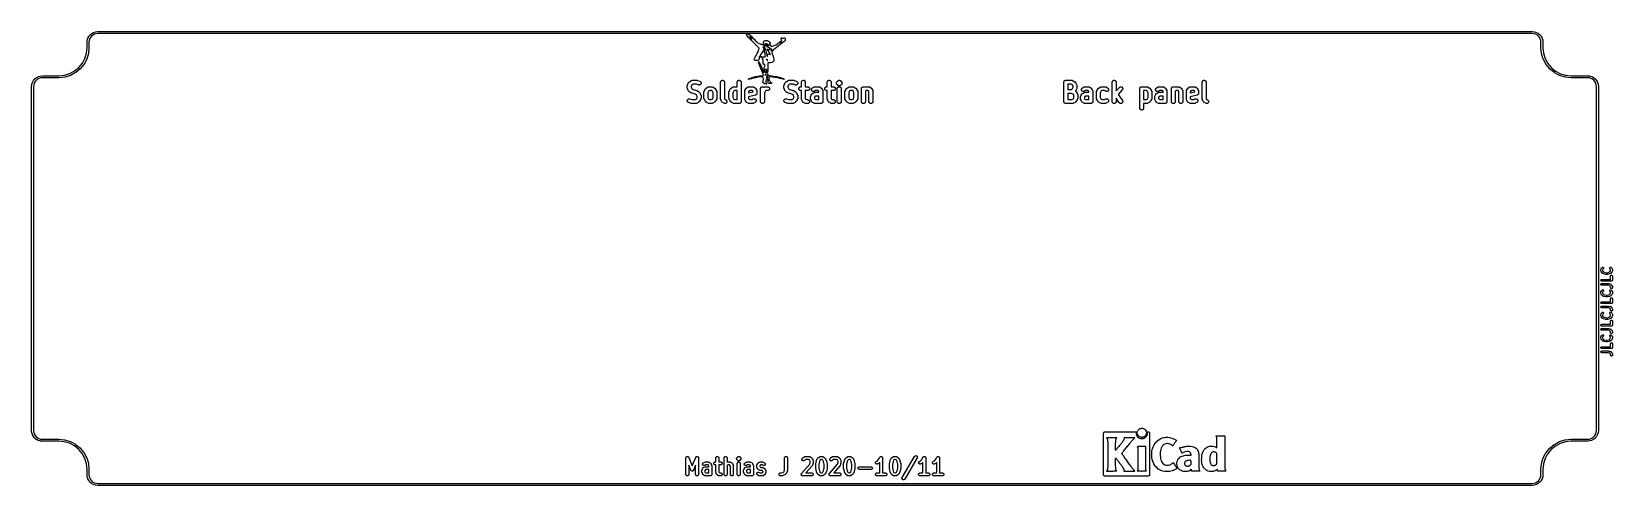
# Model space of a CAD drawing. Extents: x 70 to 232, y -98 to -51.
import ezdxf

# ---------------------------------------------------------------- set-up
doc = ezdxf.new("R2010")
doc.units = 0
doc.layers.add('BLACK', color=7, linetype='CONTINUOUS')

msp = doc.modelspace()

# ---------------------------------------------------------------- linework, layer by layer
at = {"layer": 'BLACK', "linetype": 'CONTINUOUS'}
for p, q in [((75.2233, -52.0769), (75.2797, -51.89)), ((75.2797, -51.89), (75.2801, -51.8887)), ((75.2801, -51.8887), (75.2837, -51.8804)), ((75.2837, -51.8804), (75.2872, -51.872)), ((75.2872, -51.872), (75.3788, -51.6997)), ((75.3788, -51.6997), (75.3794, -51.6984)), ((75.3788, -51.6997), (75.3788, -51.6997)), ((75.3788, -51.6997), (75.3788, -51.6997)), ((75.3794, -51.6984), (75.3846, -51.691)), ((75.3846, -51.691), (75.3896, -51.6834)), ((75.3896, -51.6834), (75.5129, -51.5322)), ((75.4684, -51.9572), (75.4176, -52.1253)), ((75.5508, -51.8022), (75.4684, -51.9572)), ((75.5129, -51.5322), (75.5138, -51.5311)), ((75.5129, -51.5322), (75.5129, -51.5322)), ((75.5129, -51.5322), (75.5129, -51.5322)), ((75.5138, -51.5311), (75.5203, -51.5248)), ((75.5203, -51.5248), (75.5267, -51.5183)), ((75.5267, -51.5183), (75.6771, -51.3939)), ((75.6617, -51.6662), (75.5508, -51.8022)), ((75.797, -51.5543), (75.6617, -51.6662)), ((75.6771, -51.3939), (75.6781, -51.393)), ((75.6781, -51.393), (75.6857, -51.3881)), ((75.6857, -51.3881), (75.6932, -51.383)), ((75.6932, -51.383), (75.8649, -51.2902)), ((75.9514, -51.4708), (75.797, -51.5543)), ((75.8649, -51.2902), (75.8662, -51.2895)), ((75.8662, -51.2895), (75.8745, -51.2861)), ((75.8745, -51.2861), (75.8829, -51.2826)), ((75.8829, -51.2826), (76.0694, -51.2249)), ((76.1191, -51.4189), (75.9514, -51.4708)), ((76.0694, -51.2249), (76.0707, -51.2245)), ((76.0707, -51.2245), (76.0796, -51.2228)), ((76.0796, -51.2228), (76.0885, -51.221)), ((76.0885, -51.221), (76.2826, -51.2006)), ((76.2984, -51.4), (76.1191, -51.4189)), ((76.2826, -51.2006), (76.284, -51.2004)), ((76.284, -51.2004), (76.2883, -51.2005)), ((76.2883, -51.2005), (76.2927, -51.2)), ((76.2927, -51.2), (76.2949, -51.2)), ((76.2949, -51.2), (76.2951, -51.2)), ((76.2951, -51.2), (147.295, -51.2)), ((76.3003, -51.4), (76.2984, -51.4)), ((147.295, -51.4), (76.3003, -51.4)), ((142.995, -51.4885), (143.019, -51.4225)), ((142.995, -51.4889), (142.995, -51.4885)), ((142.995, -51.4893), (142.995, -51.4889)), ((142.995, -51.4894), (142.995, -51.4893)), ((142.995, -51.4893), (142.995, -51.4893)), ((142.995, -51.4898), (142.995, -51.4894)), ((142.995, -51.4902), (142.995, -51.4898)), ((142.995, -51.4903), (142.995, -51.4902)), ((142.995, -51.4904), (142.995, -51.4903)), ((142.995, -51.4908), (142.995, -51.4904)), ((142.995, -51.4912), (142.995, -51.4908)), ((142.995, -51.4913), (142.995, -51.4912)), ((142.995, -51.4917), (142.995, -51.4913)), ((142.995, -51.4913), (142.995, -51.4913)), ((142.995, -51.4921), (142.995, -51.4917)), ((142.996, -51.4922), (142.995, -51.4921)), ((143.027, -51.5606), (142.996, -51.4922)), ((143.019, -51.4214), (143.02, -51.4211)), ((143.019, -51.4215), (143.019, -51.4214)), ((143.019, -51.4219), (143.019, -51.4215)), ((143.019, -51.4215), (143.019, -51.4215)), ((143.019, -51.4222), (143.019, -51.4219)), ((143.019, -51.4223), (143.019, -51.4222)), ((143.019, -51.4224), (143.019, -51.4223)), ((143.019, -51.4225), (143.019, -51.4224)), ((143.02, -51.4204), (143.021, -51.4201)), ((143.02, -51.4206), (143.02, -51.4204)), ((143.02, -51.4207), (143.02, -51.4206)), ((143.02, -51.4208), (143.02, -51.4207)), ((143.02, -51.4211), (143.02, -51.4208)), ((143.021, -51.4198), (143.021, -51.4196)), ((143.021, -51.4196), (143.022, -51.4196)), ((143.021, -51.42), (143.021, -51.4198)), ((143.021, -51.4201), (143.021, -51.42)), ((143.021, -51.4201), (143.021, -51.4201)), ((143.022, -51.4194), (143.022, -51.4193)), ((143.022, -51.4193), (143.022, -51.4193)), ((143.022, -51.4193), (143.023, -51.4193)), ((143.022, -51.4195), (143.022, -51.4194)), ((143.022, -51.4196), (143.022, -51.4195)), ((143.023, -51.4193), (143.095, -51.4045)), ((143.027, -51.5607), (143.027, -51.5606)), ((143.027, -51.5606), (143.027, -51.5606)), ((143.027, -51.5606), (143.027, -51.5606)), ((143.027, -51.561), (143.027, -51.5607)), ((143.027, -51.5615), (143.027, -51.561)), ((143.107, -51.6716), (143.027, -51.5615)), ((143.027, -51.5615), (143.027, -51.5615)), ((143.095, -51.4045), (143.095, -51.4045)), ((143.095, -51.4045), (143.095, -51.4045)), ((143.095, -51.4045), (143.096, -51.4045)), ((143.096, -51.4045), (143.096, -51.4044)), ((143.096, -51.4044), (143.096, -51.4045)), ((143.096, -51.4045), (143.096, -51.4045)), ((143.096, -51.4045), (143.097, -51.4045)), ((143.097, -51.4045), (143.097, -51.4045)), ((143.097, -51.4045), (143.097, -51.4045)), ((143.097, -51.4045), (143.097, -51.4047)), ((143.097, -51.4047), (143.097, -51.4047)), ((143.097, -51.4047), (143.098, -51.4048)), ((143.098, -51.4048), (143.098, -51.4048)), ((143.098, -51.4048), (143.098, -51.405)), ((143.098, -51.405), (143.098, -51.4051)), ((143.098, -51.4051), (143.172, -51.4488)), ((143.107, -51.6718), (143.107, -51.6716)), ((143.107, -51.6719), (143.107, -51.6718)), ((143.245, -51.8344), (143.107, -51.6719)), ((143.107, -51.6719), (143.107, -51.6719)), ((143.172, -51.4488), (143.172, -51.4489)), ((143.172, -51.4489), (143.172, -51.4489)), ((143.172, -51.4489), (143.172, -51.4489)), ((143.172, -51.4489), (143.172, -51.4492)), ((143.172, -51.4492), (143.173, -51.4494)), ((143.173, -51.4494), (143.173, -51.4495)), ((143.173, -51.4495), (143.173, -51.4495)), ((143.173, -51.4495), (143.173, -51.4498)), ((143.173, -51.4498), (143.173, -51.4502)), ((143.173, -51.4502), (143.173, -51.4502)), ((143.173, -51.4502), (143.173, -51.4503)), ((143.173, -51.4503), (143.18, -51.4597)), ((143.18, -51.4597), (143.25, -51.4932)), ((143.245, -51.8345), (143.245, -51.8344)), ((143.245, -51.8346), (143.245, -51.8345)), ((143.245, -51.8345), (143.245, -51.8345)), ((143.25, -51.8399), (143.245, -51.8346)), ((143.25, -51.4932), (143.285, -51.4868)), ((143.385, -51.989), (143.25, -51.8399)), ((143.25, -51.8399), (143.25, -51.8399)), ((143.25, -51.8399), (143.25, -51.8399)), ((143.285, -51.4867), (143.35, -51.4857)), ((143.285, -51.4868), (143.285, -51.4867)), ((143.285, -51.4868), (143.285, -51.4868)), ((143.285, -51.4868), (143.285, -51.4868)), ((143.348, -51.7462), (143.347, -51.8343)), ((143.347, -51.8343), (143.398, -51.8781)), ((143.378, -51.7052), (143.348, -51.7462)), ((143.35, -51.4857), (143.35, -51.4857)), ((143.35, -51.4857), (143.351, -51.4857)), ((143.351, -51.4857), (143.351, -51.4858)), ((143.351, -51.4858), (143.351, -51.4858)), ((143.351, -51.4858), (143.351, -51.4858)), ((143.351, -51.4858), (143.352, -51.4859)), ((143.352, -51.4859), (143.352, -51.486)), ((143.352, -51.486), (143.352, -51.486)), ((143.352, -51.486), (143.352, -51.4861)), ((143.352, -51.4861), (143.353, -51.4862)), ((143.353, -51.4862), (143.353, -51.4864)), ((143.353, -51.4864), (143.353, -51.4865)), ((143.353, -51.4865), (143.353, -51.4865)), ((143.353, -51.4865), (143.354, -51.4868)), ((143.354, -51.4868), (143.354, -51.487)), ((143.354, -51.487), (143.354, -51.4871)), ((143.354, -51.4871), (143.354, -51.4872)), ((143.354, -51.4872), (143.354, -51.4874)), ((143.354, -51.4874), (143.354, -51.4877)), ((143.354, -51.4877), (143.355, -51.4878)), ((143.355, -51.4878), (143.355, -51.4879)), ((143.355, -51.4879), (143.355, -51.4882)), ((143.355, -51.4882), (143.355, -51.4885)), ((143.355, -51.4885), (143.364, -51.5068)), ((143.364, -51.5068), (143.399, -51.5676)), ((143.442, -51.7333), (143.378, -51.7052)), ((143.385, -51.9891), (143.385, -51.989)), ((143.385, -51.989), (143.385, -51.989)), ((143.45, -52.0604), (143.385, -51.9891)), ((143.398, -51.8781), (143.465, -51.8574)), ((143.399, -51.5676), (143.494, -51.6817)), ((143.474, -51.7704), (143.442, -51.7333)), ((143.465, -51.8574), (143.483, -51.835)), ((143.483, -51.835), (143.474, -51.7704)), ((143.496, -51.9384), (143.484, -51.983)), ((143.484, -51.983), (143.485, -51.9833)), ((143.485, -51.9833), (143.53, -51.9484)), ((143.494, -51.6817), (143.629, -51.83)), ((143.506, -51.9241), (143.496, -51.9384)), ((143.552, -51.8892), (143.506, -51.9241)), ((143.53, -51.9484), (143.54, -51.9341)), ((143.54, -51.9341), (143.552, -51.8895)), ((143.552, -51.8895), (143.552, -51.8892)), ((143.629, -51.83), (143.786, -51.9933)), ((143.786, -51.9933), (143.947, -52.1524)), ((146.561, -51.8603), (146.562, -51.8595)), ((146.561, -51.8609), (146.561, -51.8603)), ((146.561, -51.8612), (146.561, -51.8609)), ((146.561, -51.8616), (146.561, -51.8612)), ((146.561, -51.8612), (146.561, -51.8612)), ((146.561, -51.8612), (146.561, -51.8612)), ((146.561, -51.8622), (146.561, -51.8616)), ((146.561, -51.8631), (146.561, -51.8622)), ((146.561, -51.8632), (146.561, -51.8631)), ((146.561, -51.8631), (146.561, -51.8631)), ((146.561, -51.8634), (146.561, -51.8632)), ((146.561, -51.8641), (146.561, -51.8634)), ((146.561, -51.8642), (146.561, -51.8641)), ((146.596, -51.9724), (146.561, -51.8642)), ((146.562, -51.8588), (146.594, -51.8316)), ((146.562, -51.8591), (146.562, -51.8588)), ((146.562, -51.8595), (146.562, -51.8591)), ((146.562, -51.8595), (146.562, -51.8595)), ((146.562, -51.8595), (146.562, -51.8595)), ((146.594, -51.8315), (146.595, -51.8313)), ((146.594, -51.8316), (146.594, -51.8315)), ((146.595, -51.831), (146.596, -51.8308)), ((146.595, -51.8311), (146.595, -51.831)), ((146.595, -51.831), (146.595, -51.831)), ((146.595, -51.8313), (146.595, -51.8311)), ((146.596, -51.8306), (146.597, -51.8305)), ((146.596, -51.8307), (146.596, -51.8306)), ((146.596, -51.8308), (146.596, -51.8307)), ((146.596, -51.8307), (146.596, -51.8307)), ((146.596, -51.9725), (146.596, -51.9724)), ((146.596, -51.9727), (146.596, -51.9725)), ((146.622, -52.0364), (146.596, -51.9727)), ((146.596, -51.9727), (146.596, -51.9727)), ((146.597, -51.8305), (146.597, -51.8304)), ((146.597, -51.8304), (146.597, -51.8304)), ((146.597, -51.8304), (146.597, -51.8304)), ((146.597, -51.8304), (146.598, -51.8304)), ((146.598, -51.8304), (146.598, -51.8304)), ((146.598, -51.8304), (146.598, -51.8304)), ((146.598, -51.8304), (146.598, -51.8304)), ((146.598, -51.8304), (146.598, -51.8305)), ((146.598, -51.8305), (146.599, -51.8306)), ((146.599, -51.8306), (146.599, -51.8306)), ((146.599, -51.8306), (146.599, -51.8306)), ((146.599, -51.8306), (146.599, -51.8308)), ((146.599, -51.8308), (146.6, -51.8309)), ((146.6, -51.8309), (146.693, -51.8763)), ((146.693, -51.8763), (146.797, -51.8908)), ((146.797, -51.8908), (146.836, -51.8684)), ((146.836, -51.8683), (146.837, -51.8681)), ((146.836, -51.8684), (146.836, -51.8683)), ((146.836, -51.8684), (146.836, -51.8684)), ((146.837, -51.8681), (146.916, -51.8365)), ((146.916, -51.8365), (146.917, -51.8364)), ((146.916, -51.8365), (146.916, -51.8365)), ((146.917, -51.8363), (146.917, -51.8362)), ((146.917, -51.8362), (146.918, -51.8362)), ((146.917, -51.8364), (146.917, -51.8363)), ((146.917, -51.8363), (146.917, -51.8363)), ((146.918, -51.8362), (146.918, -51.8362)), ((146.918, -51.8362), (146.918, -51.8362)), ((146.918, -51.8362), (146.918, -51.8362)), ((146.918, -51.8362), (146.919, -51.8362)), ((146.919, -51.8362), (146.919, -51.8362)), ((146.919, -51.8362), (146.919, -51.8362)), ((146.919, -51.8362), (146.919, -51.8363)), ((146.919, -51.8363), (146.92, -51.8364)), ((146.92, -51.8364), (146.92, -51.8364)), ((146.92, -51.8364), (146.92, -51.8365)), ((146.92, -51.8365), (146.92, -51.8366)), ((146.92, -51.8366), (146.921, -51.8367)), ((146.921, -51.8367), (146.921, -51.8368)), ((146.921, -51.8368), (146.921, -51.837)), ((146.921, -51.837), (146.921, -51.8371)), ((146.921, -51.8371), (146.921, -51.8372)), ((146.921, -51.8372), (146.922, -51.8374)), ((146.922, -51.8374), (146.922, -51.8376)), ((146.922, -51.8376), (146.922, -51.8377)), ((146.922, -51.8377), (146.922, -51.8379)), ((146.922, -51.8379), (146.922, -51.8381)), ((146.922, -51.8381), (146.973, -51.9041)), ((146.973, -51.9041), (146.973, -51.9042)), ((146.973, -51.9042), (146.973, -51.9043)), ((146.973, -51.9043), (146.973, -51.9044)), ((146.973, -51.9044), (146.973, -51.9047)), ((146.973, -51.9047), (146.974, -51.905)), ((146.974, -51.905), (146.974, -51.9052)), ((146.974, -51.9052), (146.974, -51.9053)), ((146.974, -51.9053), (146.974, -51.9056)), ((146.974, -51.9056), (146.974, -51.9059)), ((146.974, -51.9059), (146.974, -51.9061)), ((146.974, -51.9061), (146.974, -51.9062)), ((146.974, -51.9062), (146.994, -52.0147)), ((147.295, -51.2), (147.295, -51.2)), ((147.295, -51.2), (152.805, -51.2)), ((152.805, -51.4), (147.295, -51.4)), ((152.805, -51.2), (152.805, -51.2)), ((152.805, -51.2), (223.805, -51.2)), ((223.795, -51.4), (152.805, -51.4)), ((223.975, -51.4176), (223.795, -51.4)), ((223.805, -51.2), (223.81, -51.2005)), ((223.81, -51.2005), (223.81, -51.2005)), ((223.81, -51.2005), (224.004, -51.2195)), ((224.143, -51.4684), (223.975, -51.4176)), ((224.004, -51.2195), (224.004, -51.2195)), ((224.004, -51.2195), (224.005, -51.2197)), ((224.005, -51.2197), (224.014, -51.2215)), ((224.014, -51.2215), (224.023, -51.2233)), ((224.023, -51.2233), (224.21, -51.2797)), ((224.298, -51.5508), (224.143, -51.4684)), ((224.21, -51.2797), (224.21, -51.2797)), ((224.21, -51.2797), (224.211, -51.2801)), ((224.211, -51.2801), (224.22, -51.2837)), ((224.22, -51.2837), (224.228, -51.2872)), ((224.228, -51.2872), (224.4, -51.3788)), ((224.434, -51.6617), (224.298, -51.5508)), ((224.4, -51.3788), (224.4, -51.3788)), ((224.4, -51.3788), (224.4, -51.3788)), ((224.4, -51.3788), (224.402, -51.3794)), ((224.402, -51.3794), (224.409, -51.3846)), ((224.409, -51.3846), (224.417, -51.3896)), ((224.417, -51.3896), (224.568, -51.5129)), ((224.546, -51.797), (224.434, -51.6617)), ((224.629, -51.9514), (224.546, -51.797)), ((224.568, -51.5129), (224.568, -51.5129)), ((224.568, -51.5129), (224.568, -51.5129)), ((224.568, -51.5129), (224.569, -51.5138)), ((224.569, -51.5138), (224.575, -51.5203)), ((224.575, -51.5203), (224.582, -51.5267)), ((224.582, -51.5267), (224.706, -51.6771)), ((224.681, -52.1191), (224.629, -51.9514)), ((224.706, -51.6771), (224.707, -51.6781)), ((224.707, -51.6781), (224.712, -51.6857)), ((224.712, -51.6857), (224.717, -51.6932)), ((224.717, -51.6932), (224.81, -51.8649)), ((224.81, -51.8649), (224.81, -51.8662)), ((224.81, -51.8662), (224.814, -51.8745)), ((224.814, -51.8745), (224.817, -51.8829)), ((224.817, -51.8829), (224.875, -52.0694)), ((74.9807, -53.9549), (75.1443, -53.4132)), ((75.1443, -53.4132), (75.2, -52.8451)), ((75.3386, -53.4616), (75.1694, -54.0221)), ((75.2, -52.2951), (75.2005, -52.2903)), ((75.2, -52.8451), (75.2, -52.2951)), ((75.2005, -52.2902), (75.2195, -52.096)), ((75.2005, -52.2903), (75.2005, -52.2902)), ((75.2195, -52.096), (75.2197, -52.0946)), ((75.2197, -52.0946), (75.2215, -52.0858)), ((75.2215, -52.0858), (75.2233, -52.0769)), ((75.3404, -53.4527), (75.3386, -53.4616)), ((75.3422, -53.4438), (75.3404, -53.4527)), ((75.3424, -53.4425), (75.3422, -53.4438)), ((75.3995, -52.8598), (75.3424, -53.4425)), ((75.4, -52.8549), (75.3995, -52.8597)), ((75.3995, -52.8597), (75.3995, -52.8598)), ((75.4176, -52.1253), (75.4, -52.3049)), ((75.4, -52.3049), (75.4, -52.8549)), ((143.45, -52.0605), (143.45, -52.0604)), ((143.45, -52.0606), (143.45, -52.0605)), ((143.486, -52.097), (143.45, -52.0606)), ((143.45, -52.0606), (143.45, -52.0606)), ((143.486, -52.0971), (143.486, -52.097)), ((143.486, -52.097), (143.486, -52.097)), ((143.587, -52.1953), (143.486, -52.0971)), ((143.732, -52.3364), (143.587, -52.1953)), ((143.587, -52.1953), (143.587, -52.1953)), ((143.587, -52.1953), (143.587, -52.1953)), ((143.905, -52.5034), (143.732, -52.3364)), ((143.732, -52.3364), (143.732, -52.3364)), ((143.732, -52.3364), (143.732, -52.3364)), ((144.319, -52.9025), (143.905, -52.5034)), ((143.905, -52.5034), (143.905, -52.5034)), ((143.947, -52.1524), (144.093, -52.2881)), ((143.985, -53.6768), (144.096, -53.4708)), ((144.093, -52.2881), (144.205, -52.3801)), ((144.096, -53.4708), (144.193, -53.271)), ((144.193, -53.271), (144.255, -53.117)), ((144.205, -52.3801), (144.366, -52.4689)), ((144.255, -53.117), (144.259, -53.1031)), ((144.259, -53.1031), (144.319, -52.9025)), ((144.366, -52.4689), (144.494, -52.4832)), ((144.485, -53.5346), (144.423, -53.6478)), ((144.584, -53.384), (144.485, -53.5346)), ((144.494, -52.4832), (144.494, -52.4832)), ((144.494, -52.4832), (144.494, -52.4832)), ((144.494, -52.4832), (144.494, -52.4832)), ((144.494, -52.4832), (144.628, -52.5005)), ((144.708, -53.1935), (144.584, -53.3839)), ((144.584, -53.3839), (144.584, -53.384)), ((144.628, -52.5005), (144.628, -52.5005)), ((144.628, -52.5005), (144.628, -52.5005)), ((144.628, -52.5005), (144.628, -52.5006)), ((144.628, -52.5006), (144.628, -52.5007)), ((144.628, -52.5007), (144.629, -52.5007)), ((144.629, -52.5007), (144.629, -52.5008)), ((144.629, -52.5008), (144.629, -52.5009)), ((144.629, -52.5009), (144.629, -52.501)), ((144.629, -52.501), (144.629, -52.5011)), ((144.629, -52.5011), (144.63, -52.5012)), ((144.63, -52.5012), (144.63, -52.5013)), ((144.63, -52.5013), (144.726, -52.5666)), ((144.752, -52.7878), (144.701, -52.8004)), ((144.701, -52.8004), (144.729, -52.8437)), ((144.777, -53.043), (144.708, -53.1929)), ((144.708, -53.1929), (144.708, -53.193)), ((144.708, -53.193), (144.708, -53.1933)), ((144.708, -53.1933), (144.708, -53.1935)), ((144.726, -52.5666), (144.726, -52.5667)), ((144.726, -52.5667), (144.726, -52.5668)), ((144.726, -52.5668), (144.726, -52.5668)), ((144.726, -52.5668), (144.726, -52.5671)), ((144.726, -52.5671), (144.726, -52.5673)), ((144.726, -52.5673), (144.726, -52.5674)), ((144.726, -52.5674), (144.726, -52.5675)), ((144.726, -52.5675), (144.825, -52.6816)), ((144.729, -52.8437), (144.729, -52.8438)), ((144.729, -52.8438), (144.729, -52.8438)), ((144.729, -52.8438), (144.729, -52.8438)), ((144.729, -52.8438), (144.782, -52.9297)), ((144.74, -52.2941), (144.741, -52.2938)), ((144.74, -52.2944), (144.74, -52.2941)), ((144.74, -52.2946), (144.74, -52.2944)), ((144.74, -52.2947), (144.74, -52.2946)), ((144.74, -52.295), (144.74, -52.2947)), ((144.74, -52.2954), (144.74, -52.295)), ((144.74, -52.2955), (144.74, -52.2954)), ((144.74, -52.2957), (144.74, -52.2955)), ((144.74, -52.296), (144.74, -52.2957)), ((144.74, -52.2964), (144.74, -52.296)), ((144.74, -52.2965), (144.74, -52.2964)), ((144.74, -52.2967), (144.74, -52.2965)), ((144.74, -52.297), (144.74, -52.2967)), ((144.74, -52.2973), (144.74, -52.297)), ((144.74, -52.2974), (144.74, -52.2973)), ((144.783, -52.4346), (144.74, -52.2974)), ((144.741, -52.2938), (144.788, -52.1904)), ((144.753, -52.7877), (144.752, -52.7878)), ((144.831, -52.7626), (144.753, -52.7877)), ((144.753, -52.7877), (144.753, -52.7877)), ((144.753, -52.7877), (144.753, -52.7877)), ((144.783, -52.9325), (144.777, -53.0412)), ((144.777, -53.0412), (144.777, -53.0413)), ((144.777, -53.0413), (144.777, -53.0417)), ((144.777, -53.0417), (144.777, -53.0421)), ((144.777, -53.0421), (144.777, -53.0422)), ((144.777, -53.0422), (144.777, -53.0422)), ((144.777, -53.0422), (144.777, -53.0426)), ((144.777, -53.0426), (144.777, -53.043)), ((144.782, -52.9297), (144.782, -52.9297)), ((144.782, -52.9297), (144.782, -52.9297)), ((144.782, -52.9297), (144.782, -52.9297)), ((144.782, -52.9297), (144.782, -52.9301)), ((144.782, -52.9301), (144.783, -52.9306)), ((144.783, -52.4347), (144.783, -52.4346)), ((144.783, -52.4346), (144.783, -52.4346)), ((144.787, -52.4473), (144.783, -52.4347)), ((144.783, -52.9306), (144.783, -52.9306)), ((144.783, -52.9306), (144.783, -52.9306)), ((144.783, -52.9306), (144.783, -52.931)), ((144.783, -52.931), (144.783, -52.9315)), ((144.783, -52.9315), (144.783, -52.9316)), ((144.783, -52.9316), (144.783, -52.9316)), ((144.783, -52.9316), (144.783, -52.932)), ((144.783, -52.932), (144.783, -52.9325)), ((144.783, -52.9325), (144.783, -52.9325)), ((144.783, -52.9325), (144.783, -52.9325)), ((144.787, -52.4476), (144.787, -52.4473)), ((144.787, -52.4478), (144.787, -52.4476)), ((144.788, -52.448), (144.787, -52.4478)), ((144.788, -52.1901), (144.789, -52.1898)), ((144.788, -52.1904), (144.788, -52.1901)), ((144.788, -52.1904), (144.788, -52.1904)), ((144.788, -52.4482), (144.788, -52.448)), ((144.788, -52.4484), (144.788, -52.4482)), ((144.788, -52.4487), (144.788, -52.4484)), ((144.856, -52.5432), (144.788, -52.4487)), ((144.788, -52.4487), (144.788, -52.4487)), ((144.789, -52.1888), (144.79, -52.1886)), ((144.789, -52.1889), (144.789, -52.1888)), ((144.789, -52.189), (144.789, -52.1889)), ((144.789, -52.1893), (144.789, -52.189)), ((144.789, -52.1895), (144.789, -52.1893)), ((144.789, -52.1897), (144.789, -52.1895)), ((144.789, -52.1898), (144.789, -52.1897)), ((144.79, -52.1882), (144.791, -52.1881)), ((144.79, -52.1883), (144.79, -52.1882)), ((144.79, -52.1884), (144.79, -52.1883)), ((144.79, -52.1886), (144.79, -52.1884)), ((144.791, -52.1879), (144.935, -52.1268)), ((144.791, -52.1881), (144.791, -52.1879)), ((144.825, -52.6816), (144.825, -52.6817)), ((144.825, -52.6817), (144.825, -52.6821)), ((144.825, -52.6821), (144.825, -52.6824)), ((144.825, -52.6824), (144.825, -52.6825)), ((144.825, -52.6825), (144.825, -52.6825)), ((144.825, -52.6825), (144.825, -52.6829)), ((144.825, -52.6829), (144.825, -52.6833)), ((144.825, -52.6833), (144.825, -52.6834)), ((144.825, -52.6834), (144.825, -52.6834)), ((144.825, -52.6834), (144.826, -52.6839)), ((144.826, -52.6839), (144.826, -52.6843)), ((144.826, -52.6843), (144.826, -52.6843)), ((144.826, -52.6843), (144.826, -52.6843)), ((144.826, -52.6843), (144.826, -52.6843)), ((144.826, -52.6843), (144.835, -52.7572)), ((144.832, -52.7622), (144.831, -52.7625)), ((144.831, -52.7625), (144.831, -52.7626)), ((144.831, -52.7626), (144.831, -52.7626)), ((144.831, -52.7626), (144.831, -52.7626)), ((144.833, -52.7616), (144.832, -52.7622)), ((144.834, -52.761), (144.833, -52.7614)), ((144.833, -52.7614), (144.833, -52.7616)), ((144.833, -52.7616), (144.833, -52.7616)), ((144.833, -52.7616), (144.833, -52.7616)), ((144.835, -52.7592), (144.834, -52.7601)), ((144.834, -52.7601), (144.834, -52.7601)), ((144.834, -52.7601), (144.834, -52.7601)), ((144.834, -52.7601), (144.834, -52.761)), ((144.835, -52.7572), (144.835, -52.7573)), ((144.835, -52.7573), (144.835, -52.7573)), ((144.835, -52.7573), (144.835, -52.7573)), ((144.835, -52.7573), (144.835, -52.7577)), ((144.835, -52.7577), (144.835, -52.7583)), ((144.835, -52.7583), (144.835, -52.7583)), ((144.835, -52.7583), (144.835, -52.7583)), ((144.835, -52.7583), (144.835, -52.7585)), ((144.835, -52.7585), (144.835, -52.7592)), ((144.842, -52.9945), (144.845, -52.8093)), ((144.842, -52.9946), (144.842, -52.9945)), ((144.842, -52.9947), (144.842, -52.9946)), ((144.842, -52.9948), (144.842, -52.9947)), ((144.847, -53.0848), (144.842, -52.9948)), ((144.845, -52.8073), (144.846, -52.807)), ((144.845, -52.8074), (144.845, -52.8073)), ((144.845, -52.8075), (144.845, -52.8074)), ((144.845, -52.8079), (144.845, -52.8075)), ((144.845, -52.8083), (144.845, -52.8079)), ((144.845, -52.8084), (144.845, -52.8083)), ((144.845, -52.8088), (144.845, -52.8084)), ((144.845, -52.8084), (144.845, -52.8084)), ((144.845, -52.8092), (144.845, -52.8088)), ((144.845, -52.8093), (144.845, -52.8092)), ((144.846, -52.8058), (144.847, -52.8055)), ((144.846, -52.8059), (144.846, -52.8058)), ((144.846, -52.8058), (144.846, -52.8058)), ((144.846, -52.8062), (144.846, -52.8059)), ((144.846, -52.8065), (144.846, -52.8062)), ((144.846, -52.8066), (144.846, -52.8065)), ((144.846, -52.807), (144.846, -52.8066)), ((144.846, -52.8066), (144.846, -52.8066)), ((144.847, -52.8052), (144.848, -52.805)), ((144.847, -52.8055), (144.847, -52.8052)), ((144.847, -52.8052), (144.847, -52.8052)), ((144.847, -52.8052), (144.847, -52.8052)), ((144.847, -53.085), (144.847, -53.0848)), ((144.847, -53.0851), (144.847, -53.085)), ((144.847, -53.0852), (144.847, -53.0851)), ((144.872, -53.2781), (144.847, -53.0852)), ((144.848, -52.8046), (144.849, -52.8045)), ((144.848, -52.8047), (144.848, -52.8046)), ((144.848, -52.8048), (144.848, -52.8047)), ((144.848, -52.805), (144.848, -52.8048)), ((144.848, -52.8048), (144.848, -52.8048)), ((144.849, -52.8045), (144.849, -52.8044)), ((144.849, -52.8044), (144.85, -52.8044)), ((144.849, -52.8045), (144.849, -52.8045)), ((144.849, -52.8045), (144.849, -52.8045)), ((144.85, -52.8044), (144.85, -52.8044)), ((144.85, -52.8044), (144.85, -52.8044)), ((144.85, -52.8044), (144.85, -52.8044)), ((144.85, -52.8044), (144.851, -52.8045)), ((144.851, -52.8045), (144.851, -52.8045)), ((144.851, -52.8045), (144.851, -52.8045)), ((144.851, -52.8045), (144.851, -52.8046)), ((144.851, -52.8046), (144.852, -52.8047)), ((144.852, -52.8047), (144.852, -52.8048)), ((144.852, -52.8048), (144.852, -52.8048)), ((144.852, -52.8048), (144.852, -52.805)), ((144.852, -52.805), (144.853, -52.8052)), ((144.853, -52.8052), (144.853, -52.8052)), ((144.853, -52.8052), (144.853, -52.8053)), ((144.853, -52.8053), (144.853, -52.8055)), ((144.853, -52.8055), (144.853, -52.8058)), ((144.853, -52.8058), (144.853, -52.8058)), ((144.853, -52.8058), (144.853, -52.8059)), ((144.853, -52.8059), (144.854, -52.8062)), ((144.854, -52.8062), (144.854, -52.8065)), ((144.854, -52.8065), (144.854, -52.8066)), ((144.854, -52.8066), (144.854, -52.8067)), ((144.854, -52.8067), (144.854, -52.807)), ((144.854, -52.807), (144.854, -52.8074)), ((144.854, -52.8074), (144.935, -52.9926)), ((144.856, -52.5435), (144.856, -52.5432)), ((144.856, -52.5438), (144.856, -52.5435)), ((144.857, -52.5438), (144.856, -52.5438)), ((144.982, -52.6656), (144.857, -52.5438)), ((144.872, -53.2783), (144.872, -53.2781)), ((144.872, -53.2784), (144.872, -53.2783)), ((144.872, -53.2785), (144.872, -53.2784)), ((144.912, -53.4815), (144.872, -53.2785)), ((144.912, -53.4816), (144.912, -53.4815)), ((144.912, -53.4817), (144.912, -53.4816)), ((144.912, -53.4816), (144.912, -53.4816)), ((144.94, -53.6047), (144.912, -53.4817)), ((144.935, -52.1268), (144.936, -52.1267)), ((144.935, -52.1268), (144.935, -52.1268)), ((144.935, -52.1268), (144.935, -52.1268)), ((144.935, -52.1268), (144.935, -52.1268)), ((144.935, -52.9926), (144.935, -52.9927)), ((144.935, -52.9927), (144.935, -52.9928)), ((144.935, -52.9928), (144.935, -52.9929)), ((144.935, -52.9929), (144.992, -53.1534)), ((144.936, -52.1266), (144.945, -52.1247)), ((144.936, -52.1267), (144.936, -52.1266)), ((144.958, -53.7222), (144.94, -53.6047)), ((144.945, -52.1247), (144.945, -52.1246)), ((144.945, -52.1246), (144.946, -52.1246)), ((144.945, -52.1247), (144.945, -52.1247)), ((144.945, -52.1247), (144.945, -52.1247)), ((144.945, -52.1247), (144.945, -52.1247)), ((144.946, -52.1246), (145.115, -52.1232)), ((144.946, -52.1246), (144.946, -52.1246)), ((144.975, -52.4249), (144.967, -52.4337)), ((144.967, -52.4337), (145.002, -52.4858)), ((145.132, -52.5), (144.975, -52.4249)), ((144.983, -52.6658), (144.982, -52.6656)), ((144.983, -52.666), (144.983, -52.6658)), ((145.127, -52.7726), (144.983, -52.666)), ((144.983, -52.666), (144.983, -52.666)), ((144.992, -53.1534), (144.992, -53.1534)), ((144.992, -53.1534), (144.992, -53.1536)), ((144.992, -53.1536), (144.992, -53.1537)), ((144.992, -53.1537), (145.047, -53.3602)), ((145.002, -52.4858), (145.113, -52.5824)), ((145.047, -53.3602), (145.047, -53.3603)), ((145.047, -53.3603), (145.047, -53.3604)), ((145.047, -53.3604), (145.047, -53.3604)), ((145.047, -53.3604), (145.072, -53.4806)), ((145.072, -53.4806), (145.109, -53.6363)), ((145.109, -53.6363), (145.147, -53.7327)), ((145.113, -52.5824), (145.185, -52.6222)), ((145.115, -52.1232), (145.115, -52.1232)), ((145.115, -52.1232), (145.116, -52.1232)), ((145.116, -52.1232), (145.116, -52.1232)), ((145.116, -52.1232), (145.116, -52.1233)), ((145.116, -52.1233), (145.116, -52.1233)), ((145.116, -52.1233), (145.117, -52.1234)), ((145.117, -52.1234), (145.117, -52.1234)), ((145.117, -52.1234), (145.274, -52.1744)), ((145.127, -52.7728), (145.127, -52.7726)), ((145.127, -52.773), (145.127, -52.7728)), ((145.26, -52.8431), (145.127, -52.773)), ((145.127, -52.773), (145.127, -52.773)), ((145.266, -52.5806), (145.132, -52.5)), ((145.148, -53.0248), (145.149, -53.0246)), ((145.148, -53.0251), (145.148, -53.0248)), ((145.148, -53.0253), (145.148, -53.0251)), ((145.148, -53.0255), (145.148, -53.0253)), ((145.148, -53.0257), (145.148, -53.0255)), ((145.148, -53.026), (145.148, -53.0257)), ((145.148, -53.0262), (145.148, -53.026)), ((145.148, -53.0264), (145.148, -53.0262)), ((145.148, -53.0267), (145.148, -53.0264)), ((145.148, -53.0269), (145.148, -53.0267)), ((145.148, -53.0272), (145.148, -53.0269)), ((145.148, -53.0274), (145.148, -53.0272)), ((145.148, -53.0276), (145.148, -53.0274)), ((145.148, -53.0279), (145.148, -53.0276)), ((145.148, -53.0282), (145.148, -53.0279)), ((145.148, -53.0284), (145.148, -53.0282)), ((145.148, -53.0286), (145.148, -53.0284)), ((145.148, -53.0288), (145.148, -53.0286)), ((145.148, -53.0291), (145.148, -53.0288)), ((145.148, -53.0293), (145.148, -53.0291)), ((145.148, -53.0295), (145.148, -53.0293)), ((145.148, -53.0296), (145.148, -53.0295)), ((145.19, -53.1109), (145.148, -53.0296)), ((145.149, -53.0235), (145.15, -53.0233)), ((145.149, -53.0237), (145.149, -53.0235)), ((145.149, -53.0239), (145.149, -53.0237)), ((145.149, -53.024), (145.149, -53.0239)), ((145.149, -53.0242), (145.149, -53.024)), ((145.149, -53.0244), (145.149, -53.0242)), ((145.149, -53.0246), (145.149, -53.0244)), ((145.15, -53.0231), (145.174, -53.0074)), ((145.15, -53.0232), (145.15, -53.0231)), ((145.15, -53.0233), (145.15, -53.0232)), ((145.174, -53.0074), (145.175, -53.0073)), ((145.174, -53.0074), (145.174, -53.0074)), ((145.175, -53.0069), (145.176, -53.0068)), ((145.175, -53.007), (145.175, -53.0069)), ((145.175, -53.0071), (145.175, -53.007)), ((145.175, -53.0072), (145.175, -53.0071)), ((145.175, -53.0073), (145.175, -53.0072)), ((145.176, -53.0067), (145.177, -53.0066)), ((145.176, -53.0068), (145.176, -53.0067)), ((145.176, -53.0067), (145.176, -53.0067)), ((145.176, -53.0068), (145.176, -53.0068)), ((145.177, -53.0066), (145.177, -53.0067)), ((145.177, -53.0067), (145.177, -53.0066)), ((145.177, -53.0066), (145.177, -53.0067)), ((145.177, -53.0067), (145.178, -53.0067)), ((145.178, -53.0067), (145.178, -53.0067)), ((145.178, -53.0067), (145.178, -53.0068)), ((145.178, -53.0068), (145.178, -53.0068)), ((145.178, -53.0068), (145.179, -53.0069)), ((145.179, -53.0069), (145.19, -53.0109)), ((145.18, -53.6295), (145.181, -53.5278)), ((145.18, -53.6299), (145.18, -53.6295)), ((145.18, -53.6303), (145.18, -53.6299)), ((145.18, -53.6304), (145.18, -53.6303)), ((145.189, -53.6876), (145.18, -53.6304)), ((145.181, -53.5256), (145.182, -53.5254)), ((145.181, -53.5258), (145.181, -53.5256)), ((145.181, -53.526), (145.181, -53.5258)), ((145.181, -53.5263), (145.181, -53.526)), ((145.181, -53.5265), (145.181, -53.5263)), ((145.181, -53.5267), (145.181, -53.5265)), ((145.181, -53.527), (145.181, -53.5267)), ((145.181, -53.5272), (145.181, -53.527)), ((145.181, -53.5275), (145.181, -53.5272)), ((145.181, -53.5277), (145.181, -53.5275)), ((145.181, -53.5278), (145.181, -53.5277)), ((145.182, -53.5242), (145.183, -53.5241)), ((145.182, -53.5244), (145.182, -53.5242)), ((145.182, -53.5246), (145.182, -53.5244)), ((145.182, -53.5248), (145.182, -53.5246)), ((145.182, -53.525), (145.182, -53.5248)), ((145.182, -53.5252), (145.182, -53.525)), ((145.182, -53.5254), (145.182, -53.5252)), ((145.183, -53.5235), (145.184, -53.5234)), ((145.183, -53.5236), (145.183, -53.5235)), ((145.183, -53.5238), (145.183, -53.5236)), ((145.183, -53.5239), (145.183, -53.5238)), ((145.183, -53.5241), (145.183, -53.5239)), ((145.184, -53.5234), (145.256, -53.4865)), ((145.185, -52.6222), (145.282, -52.66)), ((145.19, -53.0109), (145.19, -53.0109)), ((145.19, -53.0109), (145.319, -53.0519)), ((145.19, -53.1112), (145.19, -53.1109)), ((145.19, -53.1115), (145.19, -53.1112)), ((145.19, -53.1116), (145.19, -53.1115)), ((145.301, -53.2648), (145.19, -53.1116)), ((145.256, -53.4864), (145.257, -53.4862)), ((145.256, -53.4865), (145.256, -53.4864)), ((145.256, -53.4865), (145.256, -53.4865)), ((145.257, -53.4861), (145.257, -53.486)), ((145.257, -53.486), (145.258, -53.486)), ((145.257, -53.4862), (145.257, -53.4861)), ((145.257, -53.4862), (145.257, -53.4862)), ((145.257, -53.4862), (145.257, -53.4862)), ((145.258, -53.486), (145.258, -53.486)), ((145.258, -53.486), (145.258, -53.486)), ((145.258, -53.486), (145.258, -53.486)), ((145.258, -53.486), (145.259, -53.486)), ((145.259, -53.486), (145.259, -53.486)), ((145.259, -53.486), (145.259, -53.4861)), ((145.259, -53.4861), (145.259, -53.4862)), ((145.259, -53.4862), (145.375, -53.5208)), ((145.26, -52.8433), (145.26, -52.8431)), ((145.261, -52.8434), (145.26, -52.8433)), ((145.261, -52.8435), (145.261, -52.8434)), ((145.261, -52.8436), (145.261, -52.8435)), ((145.261, -52.8435), (145.261, -52.8435)), ((145.262, -52.8437), (145.261, -52.8436)), ((145.353, -52.8561), (145.262, -52.8437)), ((145.262, -52.8437), (145.262, -52.8437)), ((145.312, -52.6343), (145.266, -52.5806)), ((145.274, -52.1744), (145.274, -52.1744)), ((145.274, -52.1744), (145.275, -52.1745)), ((145.275, -52.1745), (145.275, -52.1746)), ((145.275, -52.1746), (145.275, -52.1747)), ((145.275, -52.1747), (145.275, -52.1748)), ((145.275, -52.1748), (145.276, -52.175)), ((145.276, -52.175), (145.276, -52.1752)), ((145.276, -52.1752), (145.389, -52.2625)), ((145.282, -52.66), (145.31, -52.6613)), ((145.301, -53.2649), (145.301, -53.2648)), ((145.301, -53.2648), (145.301, -53.2648)), ((145.301, -53.2648), (145.301, -53.2648)), ((145.352, -53.3327), (145.301, -53.2649)), ((145.31, -52.6613), (145.312, -52.6343)), ((145.319, -53.0519), (145.38, -53.0373)), ((145.454, -53.4784), (145.352, -53.3327)), ((145.354, -52.8561), (145.353, -52.8561)), ((145.355, -52.8561), (145.354, -52.8561)), ((145.354, -52.8561), (145.354, -52.8561)), ((145.354, -52.8561), (145.354, -52.8561)), ((145.354, -52.8561), (145.354, -52.8561)), ((145.354, -52.8561), (145.354, -52.8561)), ((145.356, -52.8558), (145.355, -52.8559)), ((145.355, -52.8559), (145.355, -52.856)), ((145.355, -52.856), (145.355, -52.856)), ((145.355, -52.856), (145.355, -52.8561)), ((145.361, -52.854), (145.356, -52.8558)), ((145.356, -52.8558), (145.356, -52.8558)), ((145.37, -52.469), (145.358, -52.4943)), ((145.358, -52.4943), (145.392, -52.5408)), ((145.407, -52.8614), (145.361, -52.854)), ((145.402, -52.4505), (145.37, -52.469)), ((145.375, -53.5208), (145.375, -53.5208)), ((145.375, -53.5208), (145.376, -53.5209)), ((145.376, -53.5209), (145.376, -53.521)), ((145.376, -53.521), (145.466, -53.5608)), ((145.38, -53.0373), (145.384, -53.0257)), ((145.384, -53.0256), (145.407, -52.9591)), ((145.384, -53.0257), (145.384, -53.0256)), ((145.389, -52.2625), (145.389, -52.2626)), ((145.389, -52.2626), (145.389, -52.2628)), ((145.389, -52.2628), (145.39, -52.263)), ((145.39, -52.263), (145.39, -52.2631)), ((145.39, -52.2631), (145.39, -52.2632)), ((145.39, -52.2632), (145.39, -52.2635)), ((145.39, -52.2635), (145.39, -52.2638)), ((145.39, -52.2638), (145.39, -52.2639)), ((145.39, -52.2639), (145.39, -52.264)), ((145.39, -52.264), (145.391, -52.2644)), ((145.391, -52.2644), (145.391, -52.2646)), ((145.391, -52.2646), (145.428, -52.3591)), ((145.392, -52.5408), (145.467, -52.635)), ((145.403, -52.45), (145.402, -52.4502)), ((145.402, -52.4502), (145.402, -52.4505)), ((145.404, -52.4488), (145.403, -52.4492)), ((145.403, -52.4492), (145.403, -52.4492)), ((145.403, -52.4492), (145.403, -52.4493)), ((145.403, -52.4493), (145.403, -52.4496)), ((145.403, -52.4496), (145.403, -52.4499)), ((145.403, -52.4499), (145.403, -52.4499)), ((145.403, -52.4499), (145.403, -52.45)), ((145.428, -52.3623), (145.404, -52.4475)), ((145.404, -52.4475), (145.404, -52.4476)), ((145.404, -52.4476), (145.404, -52.448)), ((145.404, -52.448), (145.404, -52.4483)), ((145.404, -52.4483), (145.404, -52.4484)), ((145.404, -52.4484), (145.404, -52.4485)), ((145.404, -52.4485), (145.404, -52.4488)), ((145.408, -52.9471), (145.407, -52.8614)), ((145.407, -52.9591), (145.408, -52.9471)), ((145.428, -52.3591), (145.428, -52.3592)), ((145.428, -52.3592), (145.428, -52.3593)), ((145.428, -52.3593), (145.428, -52.3594)), ((145.428, -52.3594), (145.428, -52.3598)), ((145.428, -52.3598), (145.428, -52.3601)), ((145.428, -52.3601), (145.428, -52.3602)), ((145.428, -52.3602), (145.428, -52.3604)), ((145.428, -52.3604), (145.428, -52.3607)), ((145.428, -52.3607), (145.428, -52.3611)), ((145.428, -52.3611), (145.428, -52.3612)), ((145.428, -52.3612), (145.428, -52.3613)), ((145.428, -52.3613), (145.428, -52.3617)), ((145.428, -52.3617), (145.428, -52.3621)), ((145.428, -52.3621), (145.428, -52.3622)), ((145.428, -52.3622), (145.428, -52.3623)), ((145.488, -53.5499), (145.454, -53.4784)), ((145.466, -53.5608), (145.488, -53.5499)), ((145.467, -52.635), (145.467, -52.635)), ((145.467, -52.635), (145.468, -52.6354)), ((145.468, -52.6354), (145.468, -52.6358)), ((145.468, -52.6358), (145.492, -52.6822)), ((145.502, -52.9583), (145.491, -53.027)), ((145.491, -53.027), (145.519, -53.1242)), ((145.492, -52.6822), (145.55, -52.7142)), ((145.524, -52.9448), (145.502, -52.9583)), ((145.519, -53.1242), (145.569, -53.1936)), ((145.558, -52.9723), (145.524, -52.9448)), ((145.55, -52.7142), (145.672, -52.7)), ((145.601, -53.0885), (145.558, -52.9723)), ((145.569, -53.1936), (145.587, -53.2002)), ((145.587, -53.2002), (145.612, -53.1629)), ((145.612, -53.1629), (145.601, -53.0885)), ((145.639, -53.2966), (145.628, -53.3804)), ((145.628, -53.3804), (145.653, -53.4937)), ((145.685, -53.2027), (145.639, -53.2966)), ((145.653, -53.4937), (145.702, -53.6349)), ((145.672, -52.7), (145.836, -52.6468)), ((145.691, -53.193), (145.685, -53.2027)), ((145.762, -53.093), (145.691, -53.193)), ((145.702, -53.6349), (145.702, -53.6349)), ((145.702, -53.6349), (145.781, -53.8593)), ((145.815, -53.0522), (145.762, -53.093)), ((145.833, -53.0446), (145.815, -53.0522)), ((145.834, -53.0441), (145.833, -53.0444)), ((145.833, -53.0444), (145.833, -53.0445)), ((145.833, -53.0445), (145.833, -53.0446)), ((145.833, -53.0446), (145.833, -53.0446)), ((145.833, -53.0446), (145.833, -53.0446)), ((145.925, -52.9821), (145.834, -53.0441)), ((145.834, -53.0441), (145.834, -53.0441)), ((145.834, -53.0441), (145.834, -53.0441)), ((145.834, -53.0441), (145.834, -53.0441)), ((145.834, -53.0441), (145.834, -53.0441)), ((145.836, -52.6468), (146.014, -52.5636)), ((146.073, -52.8686), (145.925, -52.982)), ((145.925, -52.982), (145.925, -52.982)), ((145.925, -52.982), (145.925, -52.9821)), ((145.925, -52.9821), (145.925, -52.9821)), ((146.014, -52.5636), (146.181, -52.4592)), ((146.262, -52.7161), (146.073, -52.8686)), ((146.073, -52.8686), (146.073, -52.8686)), ((146.073, -52.8686), (146.073, -52.8686)), ((146.073, -52.8686), (146.073, -52.8686)), ((146.181, -52.4592), (146.24, -52.413)), ((146.24, -52.413), (146.384, -52.2951)), ((146.478, -52.5366), (146.262, -52.716)), ((146.262, -52.716), (146.262, -52.7161)), ((146.262, -52.7161), (146.262, -52.7161)), ((146.262, -52.7161), (146.262, -52.7161)), ((146.384, -52.2951), (146.385, -52.2951)), ((146.385, -52.295), (146.403, -52.281)), ((146.385, -52.2951), (146.385, -52.295)), ((146.385, -52.295), (146.385, -52.295)), ((146.403, -52.281), (146.511, -52.1999)), ((146.403, -52.281), (146.403, -52.281)), ((146.479, -52.5366), (146.478, -52.5366)), ((146.478, -52.5366), (146.478, -52.5366)), ((146.706, -52.3425), (146.479, -52.5366)), ((146.511, -52.1997), (146.563, -52.1653)), ((146.511, -52.1998), (146.511, -52.1997)), ((146.511, -52.1999), (146.511, -52.1998)), ((146.511, -52.1998), (146.511, -52.1998)), ((146.562, -52.2399), (146.513, -52.2868)), ((146.513, -52.2868), (146.516, -52.3091)), ((146.516, -52.3091), (146.588, -52.3524)), ((146.618, -52.2334), (146.562, -52.2399)), ((146.563, -52.1653), (146.626, -52.1111)), ((146.583, -52.2807), (146.582, -52.2802)), ((146.582, -52.2802), (146.583, -52.2802)), ((146.583, -52.2774), (146.584, -52.2771)), ((146.583, -52.2779), (146.583, -52.2774)), ((146.583, -52.2774), (146.583, -52.2774)), ((146.583, -52.2774), (146.583, -52.2774)), ((146.583, -52.2783), (146.583, -52.2779)), ((146.583, -52.2787), (146.583, -52.2783)), ((146.583, -52.2783), (146.583, -52.2783)), ((146.583, -52.2783), (146.583, -52.2783)), ((146.583, -52.2792), (146.583, -52.2787)), ((146.583, -52.2798), (146.583, -52.2792)), ((146.583, -52.2792), (146.583, -52.2792)), ((146.583, -52.2792), (146.583, -52.2792)), ((146.583, -52.2802), (146.583, -52.2798)), ((146.583, -52.2802), (146.583, -52.2802)), ((146.583, -52.2811), (146.583, -52.2807)), ((146.583, -52.2812), (146.583, -52.2811)), ((146.583, -52.2811), (146.583, -52.2811)), ((146.583, -52.2815), (146.583, -52.2812)), ((146.583, -52.2821), (146.583, -52.2815)), ((146.583, -52.2824), (146.583, -52.2821)), ((146.583, -52.2821), (146.583, -52.2821)), ((146.583, -52.2821), (146.583, -52.2821)), ((146.583, -52.2829), (146.583, -52.2824)), ((146.583, -52.283), (146.583, -52.2829)), ((146.583, -52.2829), (146.583, -52.2829)), ((146.584, -52.2833), (146.583, -52.283)), ((146.584, -52.2767), (146.61, -52.2502)), ((146.584, -52.2771), (146.584, -52.2767)), ((146.584, -52.2837), (146.584, -52.2833)), ((146.61, -52.3102), (146.584, -52.2837)), ((146.584, -52.2837), (146.584, -52.2837)), ((146.588, -52.3524), (146.652, -52.3222)), ((146.61, -52.2502), (146.611, -52.2498)), ((146.61, -52.2502), (146.61, -52.2502)), ((146.611, -52.3105), (146.61, -52.3102)), ((146.611, -52.2496), (146.612, -52.2493)), ((146.611, -52.2498), (146.611, -52.2496)), ((146.611, -52.2496), (146.611, -52.2496)), ((146.611, -52.2496), (146.611, -52.2496)), ((146.611, -52.3108), (146.611, -52.3105)), ((146.612, -52.3111), (146.611, -52.3108)), ((146.611, -52.3108), (146.611, -52.3108)), ((146.611, -52.3108), (146.611, -52.3108)), ((146.612, -52.2491), (146.613, -52.2489)), ((146.612, -52.2493), (146.612, -52.2491)), ((146.612, -52.2491), (146.612, -52.2491)), ((146.612, -52.2491), (146.612, -52.2491)), ((146.612, -52.3113), (146.612, -52.3111)), ((146.612, -52.3114), (146.612, -52.3113)), ((146.612, -52.3113), (146.612, -52.3113)), ((146.612, -52.3113), (146.612, -52.3113)), ((146.613, -52.3116), (146.612, -52.3114)), ((146.613, -52.2489), (146.613, -52.2488)), ((146.613, -52.2488), (146.613, -52.2488)), ((146.613, -52.2488), (146.613, -52.2488)), ((146.613, -52.2488), (146.613, -52.2488)), ((146.613, -52.2488), (146.614, -52.2488)), ((146.614, -52.3117), (146.613, -52.3116)), ((146.613, -52.3116), (146.613, -52.3116)), ((146.613, -52.3116), (146.613, -52.3116)), ((146.613, -52.3116), (146.613, -52.3116)), ((146.614, -52.2488), (146.614, -52.2488)), ((146.614, -52.2488), (146.614, -52.2488)), ((146.614, -52.2488), (146.615, -52.2488)), ((146.614, -52.2488), (146.614, -52.2488)), ((146.615, -52.3116), (146.614, -52.3116)), ((146.614, -52.3116), (146.614, -52.3117)), ((146.614, -52.3117), (146.614, -52.3117)), ((146.614, -52.3117), (146.614, -52.3117)), ((146.615, -52.2488), (146.615, -52.2489)), ((146.615, -52.2489), (146.615, -52.2489)), ((146.615, -52.2489), (146.615, -52.249)), ((146.615, -52.249), (146.616, -52.2491)), ((146.616, -52.3113), (146.615, -52.3115)), ((146.615, -52.3115), (146.615, -52.3116)), ((146.615, -52.3116), (146.615, -52.3116)), ((146.615, -52.3116), (146.615, -52.3116)), ((146.616, -52.2491), (146.616, -52.2491)), ((146.616, -52.2491), (146.616, -52.2491)), ((146.616, -52.2491), (146.616, -52.2494)), ((146.616, -52.2494), (146.617, -52.2496)), ((146.617, -52.3109), (146.616, -52.3111)), ((146.616, -52.3111), (146.616, -52.3113)), ((146.616, -52.3113), (146.616, -52.3113)), ((146.616, -52.3113), (146.616, -52.3113)), ((146.617, -52.2496), (146.617, -52.2496)), ((146.617, -52.2496), (146.617, -52.2496)), ((146.617, -52.2496), (146.617, -52.2498)), ((146.617, -52.2498), (146.617, -52.2502)), ((146.617, -52.2502), (146.644, -52.2767)), ((146.644, -52.2838), (146.617, -52.3102)), ((146.617, -52.3102), (146.617, -52.3103)), ((146.617, -52.3103), (146.617, -52.3106)), ((146.617, -52.3106), (146.617, -52.3108)), ((146.617, -52.3108), (146.617, -52.3108)), ((146.617, -52.3108), (146.617, -52.3109)), ((146.667, -52.2665), (146.618, -52.2334)), ((146.626, -52.1111), (146.622, -52.0364)), ((146.644, -52.2767), (146.644, -52.2767)), ((146.644, -52.2767), (146.644, -52.2771)), ((146.644, -52.2771), (146.645, -52.2775)), ((146.645, -52.283), (146.644, -52.2833)), ((146.644, -52.2833), (146.644, -52.2837)), ((146.644, -52.2837), (146.644, -52.2838)), ((146.644, -52.2838), (146.644, -52.2838)), ((146.644, -52.2838), (146.644, -52.2838)), ((146.645, -52.2775), (146.645, -52.2775)), ((146.645, -52.2775), (146.645, -52.2775)), ((146.645, -52.2775), (146.645, -52.278)), ((146.645, -52.278), (146.645, -52.2783)), ((146.645, -52.2783), (146.645, -52.2783)), ((146.645, -52.2783), (146.645, -52.2784)), ((146.645, -52.2784), (146.645, -52.2789)), ((146.645, -52.2789), (146.645, -52.2793)), ((146.645, -52.2793), (146.645, -52.2793)), ((146.645, -52.2793), (146.645, -52.2793)), ((146.645, -52.2793), (146.645, -52.2797)), ((146.645, -52.2797), (146.645, -52.2802)), ((146.645, -52.2802), (146.645, -52.2802)), ((146.645, -52.2802), (146.645, -52.2803)), ((146.645, -52.2803), (146.645, -52.2807)), ((146.645, -52.2807), (146.645, -52.2812)), ((146.645, -52.2812), (146.645, -52.2812)), ((146.645, -52.2812), (146.645, -52.2812)), ((146.645, -52.2812), (146.645, -52.2817)), ((146.645, -52.2817), (146.645, -52.2821)), ((146.645, -52.2821), (146.645, -52.2821)), ((146.645, -52.2821), (146.645, -52.2822)), ((146.645, -52.2822), (146.645, -52.2826)), ((146.645, -52.2826), (146.645, -52.283)), ((146.645, -52.283), (146.645, -52.283)), ((146.645, -52.283), (146.645, -52.283)), ((146.652, -52.3222), (146.667, -52.2665)), ((146.77, -52.2925), (146.706, -52.3425)), ((146.9, -52.2091), (146.77, -52.2925)), ((146.901, -52.2087), (146.9, -52.2089)), ((146.9, -52.2089), (146.9, -52.2091)), ((146.965, -52.1529), (146.901, -52.2087)), ((146.901, -52.2087), (146.901, -52.2087)), ((146.966, -52.1524), (146.965, -52.1527)), ((146.965, -52.1527), (146.965, -52.1528)), ((146.965, -52.1528), (146.965, -52.1529)), ((146.967, -52.1508), (146.966, -52.1511)), ((146.966, -52.1511), (146.966, -52.1512)), ((146.966, -52.1512), (146.966, -52.1514)), ((146.966, -52.1514), (146.966, -52.1517)), ((146.966, -52.1517), (146.966, -52.152)), ((146.966, -52.152), (146.966, -52.1521)), ((146.966, -52.1521), (146.966, -52.1522)), ((146.966, -52.1522), (146.966, -52.1524)), ((146.994, -52.0166), (146.967, -52.1501)), ((146.967, -52.1501), (146.967, -52.1502)), ((146.967, -52.1502), (146.967, -52.1503)), ((146.967, -52.1503), (146.967, -52.1505)), ((146.967, -52.1505), (146.967, -52.1508)), ((146.994, -52.0147), (146.994, -52.0148)), ((146.994, -52.0148), (146.994, -52.0152)), ((146.994, -52.0152), (146.995, -52.0157)), ((146.995, -52.0157), (146.994, -52.0162)), ((146.994, -52.0162), (146.994, -52.0166)), ((146.995, -52.0157), (146.995, -52.0157)), ((146.995, -52.0157), (146.995, -52.0157)), ((224.7, -52.2984), (224.681, -52.1191)), ((224.7, -52.3002), (224.7, -52.2984)), ((224.7, -52.8549), (224.7, -52.3002)), ((224.7, -52.8551), (224.7, -52.8549)), ((224.7, -52.8713), (224.7, -52.8551)), ((224.701, -52.8756), (224.7, -52.8713)), ((224.7, -52.88), (224.701, -52.8756)), ((224.701, -52.8814), (224.7, -52.88)), ((224.762, -53.4637), (224.701, -52.8814)), ((224.764, -53.4725), (224.762, -53.4637)), ((224.765, -53.4815), (224.764, -53.4725)), ((224.766, -53.4828), (224.765, -53.4815)), ((224.939, -54.0421), (224.766, -53.4828)), ((224.875, -52.0694), (224.876, -52.0707)), ((224.876, -52.0707), (224.877, -52.0796)), ((224.877, -52.0796), (224.879, -52.0885)), ((224.879, -52.0885), (224.899, -52.2826)), ((224.899, -52.2826), (224.9, -52.284)), ((224.9, -52.284), (224.9, -52.2883)), ((224.9, -52.2883), (224.9, -52.2927)), ((224.9, -52.2927), (224.9, -52.2949)), ((224.9, -52.2949), (224.9, -52.2951)), ((224.9, -52.2951), (224.9, -52.8499)), ((224.9, -52.8499), (224.9, -52.8655)), ((224.9, -52.8655), (224.96, -53.433)), ((224.96, -53.433), (225.127, -53.9736)), ((73.4236, -55.523), (73.9214, -55.2538)), ((73.9214, -55.2538), (74.3574, -54.8931)), ((74.4925, -55.041), (74.0413, -55.4142)), ((74.3574, -54.8931), (74.7151, -54.4546)), ((74.4988, -55.0345), (74.4925, -55.041)), ((74.5053, -55.0282), (74.4988, -55.0345)), ((74.5062, -55.0271), (74.5053, -55.0282)), ((74.8763, -54.5734), (74.5062, -55.0271)), ((74.5062, -55.0271), (74.5062, -55.0271)), ((74.5062, -55.0271), (74.5062, -55.0271)), ((74.7151, -54.4546), (74.9807, -53.9549)), ((74.8813, -54.5658), (74.8763, -54.5734)), ((74.8864, -54.5583), (74.8813, -54.5658)), ((74.8871, -54.5571), (74.8864, -54.5583)), ((75.1619, -54.0402), (74.8871, -54.5571)), ((74.8871, -54.5571), (74.8871, -54.5571)), ((74.8871, -54.5571), (74.8871, -54.5571)), ((75.1654, -54.0318), (75.1619, -54.0402)), ((75.169, -54.0234), (75.1654, -54.0318)), ((75.1694, -54.0221), (75.169, -54.0234)), ((143.809, -54.0731), (143.839, -53.9582)), ((143.809, -54.0734), (143.809, -54.0731)), ((143.809, -54.0736), (143.809, -54.0734)), ((143.809, -54.0739), (143.809, -54.0736)), ((143.809, -54.0741), (143.809, -54.0739)), ((143.809, -54.0744), (143.809, -54.0741)), ((143.809, -54.0746), (143.809, -54.0744)), ((143.809, -54.0749), (143.809, -54.0746)), ((143.809, -54.0751), (143.809, -54.0749)), ((143.809, -54.0753), (143.809, -54.0751)), ((143.809, -54.0756), (143.809, -54.0753)), ((143.809, -54.0758), (143.809, -54.0756)), ((143.809, -54.076), (143.809, -54.0758)), ((143.81, -54.0763), (143.809, -54.076)), ((143.81, -54.0765), (143.81, -54.0763)), ((143.81, -54.0766), (143.81, -54.0765)), ((143.839, -54.1372), (143.81, -54.0766)), ((143.839, -53.9572), (143.929, -53.775)), ((143.839, -53.9574), (143.839, -53.9572)), ((143.839, -53.9572), (143.839, -53.9572)), ((143.839, -53.9572), (143.839, -53.9572)), ((143.839, -53.9572), (143.839, -53.9572)), ((143.839, -53.9581), (143.839, -53.9574)), ((143.839, -53.9582), (143.839, -53.9581)), ((143.839, -54.1374), (143.839, -54.1372)), ((143.839, -54.1376), (143.839, -54.1374)), ((143.839, -54.1378), (143.839, -54.1376)), ((143.839, -54.138), (143.839, -54.1378)), ((143.839, -54.1382), (143.839, -54.138)), ((143.84, -54.1384), (143.839, -54.1382)), ((143.84, -54.1386), (143.84, -54.1384)), ((143.84, -54.1387), (143.84, -54.1386)), ((143.84, -54.1389), (143.84, -54.1387)), ((143.84, -54.1391), (143.84, -54.1389)), ((143.841, -54.1392), (143.84, -54.1391)), ((143.841, -54.1393), (143.841, -54.1392)), ((143.841, -54.1394), (143.841, -54.1393)), ((143.841, -54.1396), (143.841, -54.1394)), ((143.842, -54.1397), (143.841, -54.1396)), ((143.841, -54.1396), (143.841, -54.1396)), ((143.842, -54.1398), (143.842, -54.1397)), ((143.842, -54.1399), (143.842, -54.1398)), ((143.928, -54.1589), (143.842, -54.1399)), ((143.842, -54.1399), (143.842, -54.1399)), ((143.929, -54.159), (143.928, -54.1589)), ((143.929, -53.775), (143.93, -53.7749)), ((143.929, -53.775), (143.929, -53.775)), ((144.011, -54.1632), (143.929, -54.159)), ((143.929, -54.159), (143.929, -54.159)), ((143.929, -54.159), (143.929, -54.159)), ((143.93, -53.7748), (143.985, -53.6768)), ((143.93, -53.7749), (143.93, -53.7748)), ((144.153, -54.1756), (144.011, -54.1632)), ((144.177, -54.1779), (144.153, -54.1756)), ((144.153, -54.1756), (144.153, -54.1756)), ((144.178, -54.1779), (144.177, -54.1779)), ((144.177, -54.1779), (144.177, -54.1779)), ((144.177, -54.1779), (144.177, -54.1779)), ((144.177, -54.1779), (144.177, -54.1779)), ((144.251, -54.1685), (144.178, -54.1779)), ((144.178, -54.1779), (144.178, -54.1779)), ((144.178, -54.1779), (144.178, -54.1779)), ((144.178, -54.1779), (144.178, -54.1779)), ((144.245, -54.3268), (144.246, -54.3267)), ((144.245, -54.3269), (144.245, -54.3268)), ((144.245, -54.3272), (144.245, -54.3269)), ((144.245, -54.3276), (144.245, -54.3272)), ((144.245, -54.3277), (144.245, -54.3276)), ((144.245, -54.3278), (144.245, -54.3277)), ((144.245, -54.3282), (144.245, -54.3278)), ((144.245, -54.3285), (144.245, -54.3282)), ((144.245, -54.3287), (144.245, -54.3285)), ((144.245, -54.3288), (144.245, -54.3287)), ((144.245, -54.3291), (144.245, -54.3288)), ((144.245, -54.3295), (144.245, -54.3291)), ((144.245, -54.3296), (144.245, -54.3295)), ((144.254, -54.4096), (144.245, -54.3296)), ((144.246, -54.3256), (144.247, -54.3253)), ((144.246, -54.3259), (144.246, -54.3256)), ((144.246, -54.326), (144.246, -54.3259)), ((144.246, -54.3261), (144.246, -54.326)), ((144.246, -54.3264), (144.246, -54.3261)), ((144.246, -54.3267), (144.246, -54.3264)), ((144.247, -54.3253), (144.259, -54.3138)), ((144.252, -54.1683), (144.251, -54.1683)), ((144.251, -54.1683), (144.251, -54.1684)), ((144.251, -54.1684), (144.251, -54.1685)), ((144.253, -54.1679), (144.252, -54.168)), ((144.252, -54.168), (144.252, -54.1681)), ((144.252, -54.1681), (144.252, -54.1682)), ((144.252, -54.1682), (144.252, -54.1683)), ((144.254, -54.1671), (144.253, -54.1673)), ((144.253, -54.1673), (144.253, -54.1674)), ((144.253, -54.1674), (144.253, -54.1675)), ((144.253, -54.1675), (144.253, -54.1677)), ((144.253, -54.1677), (144.253, -54.1678)), ((144.253, -54.1678), (144.253, -54.1679)), ((144.255, -54.1661), (144.254, -54.1663)), ((144.254, -54.1663), (144.254, -54.1666)), ((144.254, -54.1666), (144.254, -54.1667)), ((144.254, -54.1667), (144.254, -54.1668)), ((144.254, -54.1668), (144.254, -54.1671)), ((144.254, -54.4097), (144.254, -54.4096)), ((144.254, -54.4096), (144.254, -54.4096)), ((144.254, -54.4101), (144.254, -54.4097)), ((144.254, -54.4105), (144.254, -54.4101)), ((144.254, -54.4106), (144.254, -54.4105)), ((144.254, -54.4107), (144.254, -54.4106)), ((144.303, -54.5441), (144.254, -54.4107)), ((144.254, -54.4107), (144.254, -54.4107)), ((144.29, -54.1049), (144.255, -54.166)), ((144.255, -54.166), (144.255, -54.1661)), ((144.259, -54.3135), (144.26, -54.3134)), ((144.259, -54.3137), (144.259, -54.3135)), ((144.259, -54.3138), (144.259, -54.3137)), ((144.259, -54.3138), (144.259, -54.3138)), ((144.26, -54.313), (144.261, -54.3129)), ((144.26, -54.3131), (144.26, -54.313)), ((144.26, -54.3132), (144.26, -54.3131)), ((144.26, -54.3134), (144.26, -54.3132)), ((144.261, -54.3127), (144.262, -54.3126)), ((144.261, -54.3128), (144.261, -54.3127)), ((144.261, -54.3127), (144.261, -54.3127)), ((144.261, -54.3129), (144.261, -54.3128)), ((144.262, -54.3126), (144.262, -54.3125)), ((144.262, -54.3125), (144.262, -54.3125)), ((144.262, -54.3125), (144.262, -54.3125)), ((144.262, -54.3125), (144.263, -54.3125)), ((144.263, -54.3125), (144.263, -54.3125)), ((144.263, -54.3125), (144.263, -54.3125)), ((144.263, -54.3125), (144.263, -54.3125)), ((144.263, -54.3125), (144.263, -54.3126)), ((144.263, -54.3126), (144.264, -54.3127)), ((144.264, -54.3127), (144.264, -54.3127)), ((144.264, -54.3127), (144.264, -54.3127)), ((144.264, -54.3127), (144.264, -54.3129)), ((144.264, -54.3129), (144.265, -54.313)), ((144.265, -54.313), (144.265, -54.3131)), ((144.265, -54.3131), (144.265, -54.3131)), ((144.265, -54.3131), (144.265, -54.3133)), ((144.265, -54.3133), (144.266, -54.3135)), ((144.266, -54.3135), (144.266, -54.3136)), ((144.266, -54.3136), (144.266, -54.3137)), ((144.266, -54.3137), (144.318, -54.3583)), ((144.307, -53.9632), (144.29, -54.103)), ((144.29, -54.103), (144.29, -54.1031)), ((144.29, -54.1031), (144.29, -54.1031)), ((144.29, -54.1031), (144.29, -54.104)), ((144.29, -54.104), (144.29, -54.104)), ((144.29, -54.104), (144.29, -54.1045)), ((144.29, -54.1045), (144.29, -54.1049)), ((144.303, -54.5442), (144.303, -54.5441)), ((144.303, -54.5444), (144.303, -54.5442)), ((144.384, -54.7254), (144.303, -54.5444)), ((144.303, -54.5444), (144.303, -54.5444)), ((144.322, -53.7476), (144.307, -53.9629)), ((144.307, -53.9629), (144.307, -53.963)), ((144.307, -53.963), (144.307, -53.9631)), ((144.307, -53.9631), (144.307, -53.9632)), ((144.318, -54.3583), (144.318, -54.3584)), ((144.318, -54.3584), (144.318, -54.3586)), ((144.318, -54.3586), (144.318, -54.3589)), ((144.318, -54.3589), (144.318, -54.359)), ((144.318, -54.359), (144.319, -54.3591)), ((144.319, -54.3591), (144.319, -54.3594)), ((144.319, -54.3594), (144.319, -54.3597)), ((144.319, -54.3597), (144.382, -54.4709)), ((144.493, -53.8288), (144.322, -53.7476)), ((144.382, -54.4709), (144.382, -54.471)), ((144.382, -54.471), (144.382, -54.4712)), ((144.382, -54.4712), (144.382, -54.4714)), ((144.382, -54.4714), (144.4, -54.514)), ((144.527, -55.0528), (144.384, -54.7254)), ((144.4, -54.514), (144.4, -54.5141)), ((144.4, -54.5141), (144.4, -54.5141)), ((144.4, -54.5141), (144.472, -54.6907)), ((144.423, -53.6478), (144.412, -53.6971)), ((144.412, -53.6971), (144.536, -53.7489)), ((144.472, -54.6907), (144.544, -54.857)), ((144.585, -53.8852), (144.493, -53.8288)), ((144.631, -55.2999), (144.527, -55.0528)), ((144.536, -53.7489), (144.693, -53.7912)), ((144.544, -54.857), (144.55, -54.8711)), ((144.55, -54.8711), (144.55, -54.8711)), ((144.55, -54.8711), (144.55, -54.8711)), ((144.55, -54.8711), (144.55, -54.8711)), ((144.55, -54.8711), (144.623, -55.0404)), ((144.672, -53.9955), (144.585, -53.8852)), ((144.623, -55.0404), (144.623, -55.0405)), ((144.623, -55.0405), (144.623, -55.0405)), ((144.623, -55.0405), (144.623, -55.0405)), ((144.623, -55.0405), (144.688, -55.203)), ((144.69, -54.0623), (144.672, -53.9955)), ((144.688, -55.203), (144.758, -55.3555)), ((144.717, -54.1634), (144.69, -54.0623)), ((144.69, -54.0623), (144.69, -54.0623)), ((144.693, -53.7912), (144.835, -53.8126)), ((144.73, -54.4125), (144.717, -54.1634)), ((144.731, -54.4431), (144.73, -54.4125)), ((144.731, -54.4433), (144.731, -54.4431)), ((144.731, -54.4435), (144.731, -54.4433)), ((144.731, -54.4436), (144.731, -54.4435)), ((144.742, -54.5438), (144.731, -54.4436)), ((144.742, -54.5439), (144.742, -54.5438)), ((144.742, -54.5438), (144.742, -54.5438)), ((144.742, -54.5443), (144.742, -54.5439)), ((144.742, -54.5447), (144.742, -54.5443)), ((144.742, -54.5448), (144.742, -54.5447)), ((144.742, -54.5452), (144.742, -54.5448)), ((144.742, -54.5448), (144.742, -54.5448)), ((144.743, -54.5456), (144.742, -54.5452)), ((144.743, -54.5457), (144.743, -54.5456)), ((144.743, -54.5461), (144.743, -54.5457)), ((144.743, -54.5457), (144.743, -54.5457)), ((144.743, -54.5464), (144.743, -54.5461)), ((144.743, -54.5465), (144.743, -54.5464)), ((144.764, -54.5703), (144.743, -54.5465)), ((144.743, -54.5465), (144.743, -54.5465)), ((144.743, -54.5465), (144.743, -54.5465)), ((144.765, -54.5706), (144.764, -54.5703)), ((144.765, -54.5708), (144.765, -54.5706)), ((144.765, -54.5709), (144.765, -54.5708)), ((144.765, -54.571), (144.765, -54.5709)), ((144.766, -54.5712), (144.765, -54.571)), ((144.766, -54.5714), (144.766, -54.5712)), ((144.766, -54.5715), (144.766, -54.5714)), ((144.766, -54.5714), (144.766, -54.5714)), ((144.766, -54.5716), (144.766, -54.5715)), ((144.767, -54.5718), (144.766, -54.5716)), ((144.767, -54.5719), (144.767, -54.5718)), ((144.767, -54.5718), (144.767, -54.5718)), ((144.767, -54.5718), (144.767, -54.5718)), ((144.768, -54.5719), (144.767, -54.5719)), ((144.769, -54.5719), (144.768, -54.5719)), ((144.768, -54.5719), (144.768, -54.572)), ((144.768, -54.572), (144.768, -54.5719)), ((144.768, -54.5719), (144.768, -54.5719)), ((144.802, -54.5682), (144.769, -54.5719)), ((144.769, -54.5719), (144.769, -54.5719)), ((144.876, -54.6163), (144.802, -54.5682)), ((144.819, -54.968), (144.869, -54.8169)), ((144.819, -54.9683), (144.819, -54.968)), ((144.819, -54.9686), (144.819, -54.9683)), ((144.819, -54.9688), (144.819, -54.9686)), ((144.819, -54.969), (144.819, -54.9688)), ((144.819, -54.9693), (144.819, -54.969)), ((144.819, -54.9696), (144.819, -54.9693)), ((144.819, -54.9697), (144.819, -54.9696)), ((144.823, -55.1886), (144.819, -54.9697)), ((144.823, -55.1888), (144.823, -55.1886)), ((144.823, -55.189), (144.823, -55.1888)), ((144.825, -55.213), (144.823, -55.189)), ((144.823, -55.189), (144.823, -55.189)), ((144.826, -55.2142), (144.825, -55.213)), ((144.828, -55.3603), (144.826, -55.2142)), ((144.826, -55.2142), (144.826, -55.2142)), ((144.826, -55.2142), (144.826, -55.2142)), ((144.835, -53.8126), (144.905, -53.8078)), ((144.869, -54.8163), (144.87, -54.816)), ((144.869, -54.8167), (144.869, -54.8163)), ((144.869, -54.8168), (144.869, -54.8167)), ((144.869, -54.8169), (144.869, -54.8168)), ((144.869, -54.8169), (144.869, -54.8169)), ((144.87, -54.8158), (144.874, -54.809)), ((144.87, -54.8159), (144.87, -54.8158)), ((144.87, -54.816), (144.87, -54.8159)), ((144.874, -54.809), (144.923, -54.7141)), ((144.907, -54.6509), (144.876, -54.6163)), ((144.92, -55.1076), (144.899, -55.2116)), ((144.899, -55.2116), (144.899, -55.2138)), ((144.899, -55.2138), (144.921, -55.3608)), ((144.905, -53.8078), (144.946, -53.7802)), ((144.923, -54.7141), (144.907, -54.6509)), ((144.987, -55.0827), (144.92, -55.1076)), ((144.946, -53.7802), (144.958, -53.7222)), ((145.068, -55.1076), (144.987, -55.0827)), ((145.127, -55.1947), (145.068, -55.1076)), ((145.08, -54.0346), (145.069, -54.0612)), ((145.069, -54.0612), (145.088, -54.122)), ((145.141, -54.0853), (145.08, -54.0346)), ((145.088, -54.122), (145.135, -54.1788)), ((145.102, -55.3202), (145.127, -55.1947)), ((145.135, -54.1788), (145.16, -54.1774)), ((145.168, -54.1275), (145.141, -54.0853)), ((145.147, -53.7327), (145.167, -53.7471)), ((145.16, -54.1774), (145.168, -54.1275)), ((145.167, -53.7471), (145.189, -53.6876)), ((145.195, -55.2488), (145.174, -55.3578)), ((145.21, -55.0724), (145.195, -55.2482)), ((145.195, -55.2482), (145.195, -55.2483)), ((145.195, -55.2483), (145.195, -55.2485)), ((145.195, -55.2485), (145.195, -55.2488)), ((145.216, -54.86), (145.21, -55.0721)), ((145.21, -55.0721), (145.21, -55.0722)), ((145.21, -55.0722), (145.21, -55.0723)), ((145.21, -55.0723), (145.21, -55.0724)), ((145.217, -54.4283), (145.216, -54.8599)), ((145.216, -54.8599), (145.216, -54.86)), ((145.216, -54.86), (145.216, -54.86)), ((145.216, -54.86), (145.216, -54.86)), ((145.419, -54.4283), (145.217, -54.4283)), ((145.42, -54.4283), (145.419, -54.4283)), ((145.49, -54.4258), (145.42, -54.4283)), ((145.42, -54.4283), (145.42, -54.4283)), ((145.42, -54.4283), (145.42, -54.4283)), ((145.491, -54.4258), (145.49, -54.4258)), ((145.49, -54.4258), (145.49, -54.4258)), ((145.49, -54.4258), (145.49, -54.4258)), ((145.632, -54.3871), (145.491, -54.4257)), ((145.491, -54.4257), (145.491, -54.4257)), ((145.491, -54.4257), (145.491, -54.4257)), ((145.491, -54.4257), (145.491, -54.4257)), ((145.491, -54.4257), (145.491, -54.4258)), ((145.633, -54.3867), (145.632, -54.3869)), ((145.632, -54.3869), (145.632, -54.387)), ((145.632, -54.387), (145.632, -54.387)), ((145.632, -54.387), (145.632, -54.3871)), ((145.634, -54.3861), (145.633, -54.3862)), ((145.633, -54.3862), (145.633, -54.3864)), ((145.633, -54.3864), (145.633, -54.3866)), ((145.633, -54.3866), (145.633, -54.3866)), ((145.633, -54.3866), (145.633, -54.3867)), ((145.744, -54.2826), (145.634, -54.3859)), ((145.634, -54.3859), (145.634, -54.386)), ((145.634, -54.386), (145.634, -54.3861)), ((145.745, -54.2819), (145.744, -54.2826)), ((145.744, -54.2826), (145.744, -54.2826)), ((145.744, -54.2826), (145.744, -54.2826)), ((145.803, -54.1987), (145.745, -54.2818)), ((145.745, -54.2818), (145.745, -54.2819)), ((145.781, -53.8593), (145.781, -53.8593)), ((145.781, -53.8593), (145.781, -53.8595)), ((145.781, -53.8595), (145.781, -53.8596)), ((145.781, -53.8596), (145.823, -54.0107)), ((145.804, -54.1974), (145.803, -54.1975)), ((145.803, -54.1975), (145.803, -54.1977)), ((145.803, -54.1977), (145.803, -54.1979)), ((145.803, -54.1979), (145.803, -54.1981)), ((145.803, -54.1981), (145.803, -54.1984)), ((145.803, -54.1984), (145.803, -54.1985)), ((145.803, -54.1985), (145.803, -54.1987)), ((145.83, -54.1168), (145.804, -54.1974)), ((145.823, -54.0107), (145.823, -54.0108)), ((145.823, -54.0108), (145.823, -54.0113)), ((145.823, -54.0113), (145.823, -54.0117)), ((145.823, -54.0117), (145.83, -54.1149)), ((145.83, -54.1149), (145.83, -54.115)), ((145.83, -54.115), (145.83, -54.1154)), ((145.83, -54.1154), (145.83, -54.1158)), ((145.83, -54.1158), (145.83, -54.1159)), ((145.83, -54.1159), (145.83, -54.1159)), ((145.83, -54.1159), (145.83, -54.1164)), ((145.83, -54.1164), (145.83, -54.1168)), ((224.942, -54.0505), (224.939, -54.0421)), ((224.946, -54.0589), (224.942, -54.0505)), ((224.946, -54.0601), (224.946, -54.0589)), ((225.225, -54.5751), (224.946, -54.0601)), ((224.946, -54.0601), (224.946, -54.0601)), ((224.946, -54.0601), (224.946, -54.0601)), ((225.127, -53.9736), (225.396, -54.4714)), ((225.23, -54.5827), (225.225, -54.5751)), ((225.235, -54.5902), (225.23, -54.5827)), ((225.236, -54.5913), (225.235, -54.5902)), ((225.609, -55.0425), (225.236, -54.5913)), ((225.236, -54.5913), (225.236, -54.5913)), ((225.236, -54.5913), (225.236, -54.5913)), ((225.396, -54.4714), (225.757, -54.9074)), ((225.615, -55.0488), (225.609, -55.0425)), ((225.622, -55.0553), (225.615, -55.0488)), ((225.623, -55.0562), (225.622, -55.0553)), ((226.077, -55.4263), (225.623, -55.0562)), ((225.623, -55.0562), (225.623, -55.0562)), ((225.623, -55.0562), (225.623, -55.0562)), ((225.757, -54.9074), (226.195, -55.2651)), ((69.5, -56.8451), (69.5005, -56.8403)), ((69.5, -92.2549), (69.5, -56.8451)), ((69.5005, -56.8402), (69.5195, -56.646)), ((69.5005, -56.8403), (69.5005, -56.8402)), ((69.5195, -56.646), (69.5197, -56.6446)), ((69.5197, -56.6446), (69.5215, -56.6358)), ((69.5215, -56.6358), (69.5233, -56.6269)), ((69.5233, -56.6269), (69.5797, -56.44)), ((69.5797, -56.44), (69.5801, -56.4387)), ((69.5801, -56.4387), (69.5837, -56.4304)), ((69.5837, -56.4304), (69.5872, -56.422)), ((69.5872, -56.422), (69.6788, -56.2497)), ((69.6788, -56.2497), (69.6794, -56.2484)), ((69.6788, -56.2497), (69.6788, -56.2497)), ((69.6788, -56.2497), (69.6788, -56.2497)), ((69.6794, -56.2484), (69.6846, -56.241)), ((69.6846, -56.241), (69.6896, -56.2334)), ((69.6896, -56.2334), (69.8129, -56.0822)), ((69.7176, -56.6753), (69.7, -56.8549)), ((69.7, -56.8549), (69.7, -92.2499)), ((69.7684, -56.5072), (69.7176, -56.6753)), ((69.8508, -56.3522), (69.7684, -56.5072)), ((69.8129, -56.0822), (69.8138, -56.0811)), ((69.8129, -56.0822), (69.8129, -56.0822)), ((69.8129, -56.0822), (69.8129, -56.0822)), ((69.8138, -56.0811), (69.8203, -56.0748)), ((69.8203, -56.0748), (69.8267, -56.0683)), ((69.8267, -56.0683), (69.9771, -55.9439)), ((69.9617, -56.2162), (69.8508, -56.3522)), ((70.097, -56.1043), (69.9617, -56.2162)), ((69.9771, -55.9439), (69.9781, -55.943)), ((69.9781, -55.943), (69.9857, -55.9381)), ((69.9857, -55.9381), (69.9932, -55.933)), ((69.9932, -55.933), (70.1649, -55.8402)), ((70.2514, -56.0208), (70.097, -56.1043)), ((70.1649, -55.8402), (70.1662, -55.8395)), ((70.1662, -55.8395), (70.1745, -55.8361)), ((70.1745, -55.8361), (70.1829, -55.8326)), ((70.1829, -55.8326), (70.3694, -55.7749)), ((70.4191, -55.9689), (70.2514, -56.0208)), ((70.3694, -55.7749), (70.3707, -55.7745)), ((70.3707, -55.7745), (70.3796, -55.7728)), ((70.3796, -55.7728), (70.3885, -55.771)), ((70.3885, -55.771), (70.5826, -55.7506)), ((70.5984, -55.95), (70.4191, -55.9689)), ((70.5826, -55.7506), (70.584, -55.7504)), ((70.584, -55.7504), (70.5883, -55.7505)), ((70.5883, -55.7505), (70.5927, -55.75)), ((70.5927, -55.75), (70.5949, -55.75)), ((70.5949, -55.75), (70.5951, -55.75)), ((70.5951, -55.75), (72.2999, -55.75)), ((70.6001, -55.95), (70.5984, -55.95)), ((72.3049, -55.95), (70.6001, -55.95)), ((72.2999, -55.75), (72.3155, -55.7499)), ((72.3051, -55.95), (72.3049, -55.95)), ((72.3213, -55.9499), (72.3051, -55.95)), ((72.3155, -55.7499), (72.883, -55.6903)), ((72.3256, -55.9495), (72.3213, -55.9499)), ((72.33, -55.9495), (72.3256, -55.9495)), ((72.3314, -55.9494), (72.33, -55.9495)), ((72.9137, -55.8882), (72.3314, -55.9494)), ((72.883, -55.6903), (73.4236, -55.523)), ((72.9225, -55.8864), (72.9137, -55.8882)), ((72.9315, -55.8847), (72.9225, -55.8864)), ((72.9328, -55.8843), (72.9315, -55.8847)), ((73.4921, -55.7111), (72.9328, -55.8843)), ((73.5005, -55.7076), (73.4921, -55.7111)), ((73.5089, -55.7042), (73.5005, -55.7076)), ((73.5101, -55.7036), (73.5089, -55.7042)), ((74.0251, -55.4251), (73.5101, -55.7036)), ((73.5101, -55.7036), (73.5101, -55.7036)), ((73.5101, -55.7036), (73.5101, -55.7036)), ((74.0327, -55.42), (74.0251, -55.4251)), ((74.0402, -55.415), (74.0327, -55.42)), ((74.0413, -55.4142), (74.0402, -55.415)), ((74.0413, -55.4142), (74.0413, -55.4142)), ((74.0413, -55.4142), (74.0413, -55.4142)), ((136.914, -56.7793), (136.917, -56.7618)), ((136.915, -56.7811), (136.914, -56.7793)), ((136.914, -56.7829), (136.915, -56.7811)), ((136.914, -56.7857), (136.914, -56.7829)), ((136.914, -56.9762), (136.914, -56.7857)), ((136.917, -56.7618), (136.919, -56.7441)), ((136.919, -56.7406), (136.925, -56.7238)), ((136.919, -56.7424), (136.919, -56.7406)), ((136.919, -56.7441), (136.919, -56.7424)), ((136.925, -56.7238), (136.93, -56.7069)), ((136.93, -56.7069), (136.931, -56.7053)), ((136.931, -56.7053), (136.932, -56.7036)), ((136.932, -56.7036), (137.018, -56.5132)), ((137.018, -56.5132), (137.019, -56.5106)), ((137.019, -56.5106), (137.024, -56.502)), ((137.024, -56.502), (137.028, -56.4929)), ((137.028, -56.4929), (137.034, -56.4852)), ((137.034, -56.4852), (137.039, -56.477)), ((137.039, -56.477), (137.045, -56.4695)), ((137.045, -56.4695), (137.051, -56.4614)), ((137.051, -56.4614), (137.137, -56.3662)), ((137.137, -56.3662), (137.139, -56.3641)), ((137.139, -56.3641), (137.148, -56.3561)), ((137.148, -56.3561), (137.156, -56.3474)), ((137.156, -56.3474), (137.163, -56.3431)), ((137.163, -56.3431), (137.168, -56.3382)), ((137.168, -56.3382), (137.179, -56.3321)), ((137.179, -56.3321), (137.189, -56.3252)), ((137.189, -56.3252), (137.36, -56.2299)), ((137.37, -56.7058), (137.314, -56.8286)), ((137.314, -56.8286), (137.314, -56.9333)), ((137.36, -56.2299), (137.362, -56.2286)), ((137.362, -56.2286), (137.372, -56.2246)), ((137.412, -56.6586), (137.37, -56.7058)), ((137.372, -56.2246), (137.381, -56.2199)), ((137.381, -56.2199), (137.39, -56.2172)), ((137.39, -56.2172), (137.398, -56.2136)), ((137.398, -56.2136), (137.409, -56.2115)), ((137.409, -56.2115), (137.418, -56.2086)), ((137.509, -56.6048), (137.412, -56.6586)), ((137.418, -56.2086), (137.428, -56.2077)), ((137.428, -56.2077), (137.437, -56.2058)), ((137.437, -56.2058), (137.447, -56.2058)), ((137.447, -56.2058), (137.457, -56.2048)), ((137.457, -56.2048), (137.886, -56.2048)), ((137.85, -56.6048), (137.509, -56.6048)), ((138.073, -56.6875), (137.85, -56.6048)), ((137.886, -56.2048), (137.889, -56.2048)), ((137.889, -56.2048), (137.903, -56.2064)), ((137.903, -56.2064), (137.917, -56.2073)), ((137.917, -56.2073), (137.922, -56.2086)), ((137.922, -56.2086), (137.927, -56.2091)), ((137.927, -56.2091), (137.941, -56.2135)), ((137.941, -56.2135), (137.955, -56.2172)), ((137.955, -56.2172), (138.212, -56.3124)), ((138.111, -56.6975), (138.073, -56.6875)), ((138.15, -56.6999), (138.111, -56.6975)), ((138.189, -56.6947), (138.15, -56.6999)), ((138.226, -56.682), (138.189, -56.6947)), ((138.212, -56.3124), (138.215, -56.3134)), ((138.215, -56.3134), (138.25, -56.331)), ((138.259, -56.6625), (138.226, -56.682)), ((138.25, -56.331), (138.281, -56.355)), ((138.289, -56.6367), (138.259, -56.6625)), ((138.281, -56.355), (138.306, -56.3845)), ((138.313, -56.6058), (138.289, -56.6367)), ((138.306, -56.3845), (138.325, -56.4184)), ((138.33, -56.5708), (138.313, -56.6058)), ((138.325, -56.4184), (138.338, -56.4554)), ((138.34, -56.5331), (138.33, -56.5708)), ((138.338, -56.4554), (138.343, -56.4941)), ((138.343, -56.4941), (138.34, -56.5331)), ((139.086, -56.8913), (139.095, -56.8865)), ((139.095, -56.8865), (139.104, -56.8838)), ((139.104, -56.8838), (139.113, -56.8802)), ((139.113, -56.8802), (139.123, -56.8782)), ((139.123, -56.8782), (139.133, -56.8752)), ((139.133, -56.8752), (139.142, -56.8743)), ((139.142, -56.8743), (139.151, -56.8725)), ((139.151, -56.8725), (139.161, -56.8724)), ((139.161, -56.8724), (139.171, -56.8714)), ((139.171, -56.8714), (139.429, -56.8714)), ((139.429, -56.8714), (139.431, -56.8714)), ((139.431, -56.8714), (139.442, -56.8726)), ((139.442, -56.8726), (139.452, -56.8728)), ((139.452, -56.8728), (139.461, -56.8748)), ((139.461, -56.8748), (139.47, -56.8758)), ((139.47, -56.8758), (139.48, -56.8789)), ((139.48, -56.8789), (139.49, -56.8811)), ((139.49, -56.8811), (139.498, -56.8848)), ((139.498, -56.8848), (139.507, -56.8876)), ((139.507, -56.8876), (139.516, -56.8925)), ((140.343, -56.402), (140.347, -56.3632)), ((140.343, -56.4048), (140.343, -56.402)), ((140.343, -58.119), (140.343, -56.4048)), ((140.347, -56.3632), (140.359, -56.326)), ((140.359, -56.326), (140.378, -56.2918)), ((140.378, -56.2918), (140.403, -56.2619)), ((140.403, -56.2619), (140.433, -56.2374)), ((140.433, -56.2374), (140.468, -56.2193)), ((140.468, -56.2193), (140.505, -56.2083)), ((140.505, -56.2083), (140.544, -56.2048)), ((140.544, -56.2048), (140.583, -56.2088)), ((140.583, -56.2088), (140.62, -56.2204)), ((140.62, -56.2204), (140.655, -56.239)), ((140.655, -56.239), (140.685, -56.2638)), ((140.685, -56.2638), (140.709, -56.2941)), ((140.709, -56.2941), (140.728, -56.3285)), ((140.728, -56.3285), (140.739, -56.3659)), ((140.739, -56.3659), (140.743, -56.4048)), ((140.743, -56.4048), (140.743, -58.0761)), ((141.658, -56.8913), (141.667, -56.8865)), ((141.667, -56.8865), (141.676, -56.8838)), ((141.676, -56.8838), (141.684, -56.8802)), ((141.684, -56.8802), (141.694, -56.8782)), ((141.694, -56.8782), (141.704, -56.8752)), ((141.704, -56.8752), (141.713, -56.8743)), ((141.713, -56.8743), (141.722, -56.8725)), ((141.722, -56.8725), (141.733, -56.8724)), ((141.733, -56.8724), (141.743, -56.8714)), ((141.743, -56.8714), (142.057, -56.8714)), ((142.057, -56.402), (142.062, -56.3632)), ((142.057, -56.4048), (142.057, -56.402)), ((142.057, -56.8714), (142.057, -56.4048)), ((142.062, -56.3632), (142.073, -56.326)), ((142.073, -56.326), (142.092, -56.2918)), ((142.092, -56.2918), (142.117, -56.2619)), ((142.117, -56.2619), (142.148, -56.2374)), ((142.148, -56.2374), (142.182, -56.2193)), ((142.182, -56.2193), (142.22, -56.2083)), ((142.22, -56.2083), (142.259, -56.2048)), ((142.259, -56.2048), (142.297, -56.2088)), ((142.297, -56.2088), (142.335, -56.2204)), ((142.335, -56.2204), (142.369, -56.239)), ((142.369, -56.239), (142.399, -56.2638)), ((142.399, -56.2638), (142.424, -56.2941)), ((142.424, -56.2941), (142.442, -56.3285)), ((142.442, -56.3285), (142.453, -56.3659)), ((142.453, -56.3659), (142.457, -56.4048)), ((142.457, -56.4048), (142.457, -58.4048)), ((143.2, -56.8913), (143.209, -56.8865)), ((143.208, -56.0857), (143.209, -56.0856)), ((143.208, -56.0859), (143.208, -56.0857)), ((143.208, -56.0862), (143.208, -56.0859)), ((143.208, -56.0865), (143.208, -56.0862)), ((143.208, -56.0866), (143.208, -56.0865)), ((143.208, -56.0868), (143.208, -56.0866)), ((143.208, -56.0871), (143.208, -56.0868)), ((143.208, -56.0874), (143.208, -56.0871)), ((143.208, -56.0876), (143.208, -56.0874)), ((143.208, -56.0877), (143.208, -56.0876)), ((143.208, -56.0881), (143.208, -56.0877)), ((143.208, -56.0884), (143.208, -56.0881)), ((143.208, -56.0885), (143.208, -56.0884)), ((143.208, -56.0887), (143.208, -56.0885)), ((143.208, -56.089), (143.208, -56.0887)), ((143.208, -56.0893), (143.208, -56.089)), ((143.208, -56.0895), (143.208, -56.0893)), ((143.208, -56.0897), (143.208, -56.0895)), ((143.208, -56.09), (143.208, -56.0897)), ((143.208, -56.0903), (143.208, -56.09)), ((143.208, -56.0904), (143.208, -56.0903)), ((143.209, -56.0906), (143.208, -56.0904)), ((143.209, -56.0848), (143.226, -56.0654)), ((143.209, -56.0849), (143.209, -56.0848)), ((143.209, -56.085), (143.209, -56.0849)), ((143.209, -56.0853), (143.209, -56.085)), ((143.209, -56.0856), (143.209, -56.0853)), ((143.224, -56.1171), (143.209, -56.0906)), ((143.209, -56.0906), (143.209, -56.0906)), ((143.209, -56.8865), (143.218, -56.8838)), ((143.218, -56.8838), (143.227, -56.8802)), ((143.224, -56.1175), (143.224, -56.1171)), ((143.225, -56.1179), (143.224, -56.1175)), ((143.225, -56.1183), (143.225, -56.1179)), ((143.225, -56.1179), (143.225, -56.1179)), ((143.225, -56.1179), (143.225, -56.1179)), ((143.225, -56.1185), (143.225, -56.1183)), ((143.225, -56.1186), (143.225, -56.1185)), ((143.225, -56.1185), (143.225, -56.1185)), ((143.226, -56.1188), (143.225, -56.1186)), ((143.226, -56.0651), (143.227, -56.0649)), ((143.226, -56.0653), (143.226, -56.0651)), ((143.226, -56.0654), (143.226, -56.0653)), ((143.226, -56.119), (143.226, -56.1188)), ((143.226, -56.1191), (143.226, -56.119)), ((143.227, -56.1192), (143.226, -56.1191)), ((143.226, -56.1191), (143.226, -56.1191)), ((143.227, -56.0645), (143.228, -56.0643)), ((143.227, -56.0647), (143.227, -56.0645)), ((143.227, -56.0648), (143.227, -56.0647)), ((143.227, -56.0649), (143.227, -56.0648)), ((143.227, -56.1194), (143.227, -56.1192)), ((143.228, -56.1195), (143.227, -56.1194)), ((143.227, -56.1194), (143.227, -56.1194)), ((143.227, -56.1194), (143.227, -56.1194)), ((143.227, -56.8802), (143.237, -56.8782)), ((143.228, -56.0643), (143.321, -56.0133)), ((143.229, -56.1195), (143.228, -56.1196)), ((143.228, -56.1196), (143.228, -56.1195)), ((143.228, -56.1195), (143.228, -56.1195)), ((143.228, -56.1195), (143.228, -56.1195)), ((143.336, -56.1042), (143.229, -56.1195)), ((143.229, -56.1195), (143.229, -56.1195)), ((143.229, -56.1195), (143.229, -56.1195)), ((143.237, -56.8782), (143.247, -56.8752)), ((143.247, -56.8752), (143.256, -56.8743)), ((143.256, -56.8743), (143.265, -56.8725)), ((143.265, -56.8725), (143.276, -56.8724)), ((143.276, -56.8724), (143.286, -56.8714)), ((143.286, -56.8714), (143.629, -56.8714)), ((143.321, -56.0129), (143.491, -55.9518)), ((143.321, -56.0131), (143.321, -56.0129)), ((143.321, -56.0132), (143.321, -56.0131)), ((143.321, -56.0133), (143.321, -56.0132)), ((143.337, -56.1041), (143.336, -56.1042)), ((143.531, -56.0473), (143.337, -56.104)), ((143.337, -56.104), (143.337, -56.1041)), ((143.337, -56.1041), (143.337, -56.1041)), ((143.491, -55.9517), (143.709, -55.8881)), ((143.491, -55.9518), (143.491, -55.9517)), ((143.491, -55.9517), (143.491, -55.9517)), ((143.491, -55.9518), (143.491, -55.9518)), ((143.678, -56.0056), (143.531, -56.0473)), ((143.531, -56.0473), (143.531, -56.0473)), ((143.629, -56.8714), (143.631, -56.8714)), ((143.631, -56.8714), (143.642, -56.8726)), ((143.642, -56.8726), (143.652, -56.8728)), ((143.652, -56.8728), (143.661, -56.8748)), ((143.661, -56.8748), (143.67, -56.8758)), ((143.67, -56.8758), (143.68, -56.8789)), ((143.918, -55.9515), (143.678, -56.0056)), ((143.68, -56.8789), (143.69, -56.8811)), ((143.69, -56.8811), (143.698, -56.8848)), ((143.698, -56.8848), (143.707, -56.8876)), ((143.707, -56.8876), (143.716, -56.8925)), ((143.709, -55.888), (143.947, -55.8296)), ((143.709, -55.8881), (143.709, -55.888)), ((143.709, -55.8881), (143.709, -55.8881)), ((143.709, -55.8881), (143.709, -55.8881)), ((144.178, -55.9038), (143.918, -55.9515)), ((143.947, -55.8296), (143.948, -55.8296)), ((143.948, -55.8296), (144.178, -55.784)), ((143.948, -55.8296), (143.948, -55.8296)), ((143.948, -55.8296), (143.948, -55.8296)), ((144.178, -55.784), (144.179, -55.784)), ((144.415, -55.87), (144.178, -55.9038)), ((144.179, -55.7839), (144.334, -55.7624)), ((144.179, -55.784), (144.179, -55.7839)), ((144.179, -55.7839), (144.179, -55.7839)), ((144.334, -55.7623), (144.519, -55.7388)), ((144.334, -55.7624), (144.334, -55.7623)), ((144.334, -55.7623), (144.334, -55.7623)), ((144.591, -55.8571), (144.415, -55.87)), ((144.519, -55.7388), (144.664, -55.712)), ((144.548, -56.9041), (144.582, -56.886)), ((144.582, -56.886), (144.62, -56.875)), ((144.676, -55.8679), (144.591, -55.8571)), ((144.62, -56.875), (144.659, -56.8714)), ((144.698, -55.4771), (144.631, -55.2999)), ((144.659, -56.8714), (144.697, -56.8755)), ((144.664, -55.712), (144.728, -55.6913)), ((144.717, -55.9169), (144.676, -55.8679)), ((144.687, -56.4266), (144.705, -56.3392)), ((144.687, -56.4269), (144.687, -56.4266)), ((144.687, -56.4272), (144.687, -56.4269)), ((144.687, -56.4274), (144.687, -56.4272)), ((144.687, -56.4276), (144.687, -56.4274)), ((144.687, -56.4279), (144.687, -56.4276)), ((144.687, -56.4281), (144.687, -56.4279)), ((144.687, -56.4283), (144.687, -56.4281)), ((144.687, -56.4285), (144.687, -56.4283)), ((144.687, -56.4288), (144.687, -56.4285)), ((144.687, -56.4291), (144.687, -56.4288)), ((144.687, -56.4293), (144.687, -56.4291)), ((144.688, -56.4295), (144.687, -56.4293)), ((144.688, -56.4297), (144.688, -56.4295)), ((144.688, -56.43), (144.688, -56.4297)), ((144.688, -56.4302), (144.688, -56.43)), ((144.688, -56.4303), (144.688, -56.4302)), ((144.688, -56.4306), (144.688, -56.4303)), ((144.688, -56.4308), (144.688, -56.4306)), ((144.688, -56.4309), (144.688, -56.4308)), ((144.759, -56.5138), (144.688, -56.4309)), ((144.697, -56.8755), (144.735, -56.8871)), ((144.734, -55.5949), (144.698, -55.4771)), ((144.705, -56.3389), (144.736, -56.2273)), ((144.705, -56.3391), (144.705, -56.3389)), ((144.705, -56.3392), (144.705, -56.3391)), ((144.705, -56.3392), (144.705, -56.3392)), ((144.717, -55.917), (144.717, -55.9169)), ((144.717, -55.9169), (144.717, -55.9169)), ((144.72, -55.9213), (144.717, -55.917)), ((144.74, -56.0511), (144.72, -55.9213)), ((144.728, -55.6913), (144.738, -55.6711)), ((144.743, -55.6628), (144.734, -55.5949)), ((144.735, -56.8871), (144.769, -56.9056)), ((144.736, -56.2273), (144.742, -56.073)), ((144.738, -55.6711), (144.743, -55.6628)), ((144.738, -55.6711), (144.738, -55.6711)), ((144.738, -55.6711), (144.738, -55.6711)), ((144.742, -56.073), (144.74, -56.0511)), ((144.758, -55.3555), (144.804, -55.4021)), ((144.76, -56.5141), (144.759, -56.5138)), ((144.76, -56.5143), (144.76, -56.5141)), ((144.76, -56.5144), (144.76, -56.5143)), ((144.76, -56.5145), (144.76, -56.5144)), ((144.76, -56.5147), (144.76, -56.5145)), ((144.761, -56.5149), (144.76, -56.5147)), ((144.847, -56.562), (144.761, -56.5149)), ((144.761, -56.5149), (144.761, -56.5149)), ((144.804, -55.4021), (144.828, -55.3603)), ((144.848, -56.5621), (144.847, -56.562)), ((144.848, -56.5622), (144.848, -56.5621)), ((144.848, -56.5623), (144.848, -56.5622)), ((144.848, -56.5624), (144.848, -56.5623)), ((144.849, -56.5624), (144.848, -56.5624)), ((144.849, -56.5625), (144.849, -56.5624)), ((144.994, -56.5961), (144.849, -56.5625)), ((144.849, -56.5625), (144.849, -56.5625)), ((144.917, -55.6494), (144.901, -55.6719)), ((144.901, -55.6719), (144.919, -55.6829)), ((144.915, -56.8913), (144.924, -56.8865)), ((144.99, -55.5846), (144.917, -55.6494)), ((144.919, -55.6829), (144.987, -55.6178)), ((144.921, -55.3608), (144.975, -55.4218)), ((144.924, -56.8865), (144.933, -56.8838)), ((144.933, -56.8838), (144.941, -56.8802)), ((144.941, -56.8802), (144.951, -56.8782)), ((144.951, -56.8782), (144.961, -56.8752)), ((144.961, -56.8752), (144.97, -56.8743)), ((144.97, -56.8743), (144.98, -56.8725)), ((144.975, -55.4218), (145.047, -55.3961)), ((145.008, -56.2036), (144.977, -56.2795)), ((144.977, -56.2795), (144.983, -56.3855)), ((144.98, -56.8725), (144.99, -56.8724)), ((144.983, -56.3855), (145.031, -56.4842)), ((144.987, -55.6178), (145.003, -55.5977)), ((145.028, -55.5555), (144.99, -55.5846)), ((144.99, -56.8724), (145, -56.8714)), ((144.994, -56.5962), (144.994, -56.5961)), ((144.994, -56.5961), (144.994, -56.5961)), ((144.994, -56.5961), (144.994, -56.5961)), ((144.995, -56.5962), (144.994, -56.5962)), ((145.067, -56.5947), (144.995, -56.5962)), ((144.995, -56.5962), (144.995, -56.5962)), ((144.995, -56.5962), (144.995, -56.5962)), ((144.995, -56.5962), (144.995, -56.5962)), ((145, -56.8714), (145.171, -56.8714)), ((145.003, -55.5977), (145.037, -55.5511)), ((145.071, -56.1903), (145.008, -56.2036)), ((145.037, -55.5511), (145.028, -55.5555)), ((145.031, -56.4842), (145.034, -56.4876)), ((145.034, -56.4876), (145.034, -56.4876)), ((145.034, -56.4876), (145.034, -56.4877)), ((145.034, -56.4877), (145.034, -56.4877)), ((145.034, -56.4877), (145.094, -56.5622)), ((145.047, -55.3961), (145.102, -55.3202)), ((145.068, -56.5947), (145.067, -56.5947)), ((145.067, -56.5947), (145.067, -56.5947)), ((145.067, -56.5947), (145.067, -56.5947)), ((145.069, -56.5944), (145.068, -56.5946)), ((145.068, -56.5946), (145.068, -56.5946)), ((145.068, -56.5946), (145.068, -56.5946)), ((145.068, -56.5946), (145.068, -56.5947)), ((145.07, -56.594), (145.069, -56.5943)), ((145.069, -56.5943), (145.069, -56.5943)), ((145.069, -56.5943), (145.069, -56.5943)), ((145.069, -56.5943), (145.069, -56.5944)), ((145.071, -56.5932), (145.07, -56.5935)), ((145.07, -56.5935), (145.07, -56.5938)), ((145.07, -56.5938), (145.07, -56.5938)), ((145.07, -56.5938), (145.07, -56.5938)), ((145.07, -56.5938), (145.07, -56.594)), ((145.133, -56.1953), (145.071, -56.1903)), ((145.093, -56.5687), (145.071, -56.5931)), ((145.071, -56.5931), (145.071, -56.5932)), ((145.071, -56.5932), (145.071, -56.5932)), ((145.071, -56.5932), (145.071, -56.5932)), ((145.092, -55.7649), (145.075, -55.9138)), ((145.075, -55.9138), (145.088, -56.0224)), ((145.088, -56.0224), (145.123, -56.0863)), ((145.125, -55.6359), (145.092, -55.7649)), ((145.094, -56.5685), (145.093, -56.5686)), ((145.093, -56.5686), (145.093, -56.5687)), ((145.094, -56.5622), (145.094, -56.5622)), ((145.094, -56.5622), (145.094, -56.5623)), ((145.094, -56.5623), (145.094, -56.5624)), ((145.094, -56.5624), (145.094, -56.5627)), ((145.094, -56.5627), (145.094, -56.563)), ((145.094, -56.563), (145.094, -56.5631)), ((145.094, -56.5631), (145.094, -56.5632)), ((145.094, -56.5632), (145.094, -56.5636)), ((145.094, -56.5636), (145.095, -56.564)), ((145.095, -56.5665), (145.094, -56.5668)), ((145.094, -56.5668), (145.094, -56.5669)), ((145.094, -56.5669), (145.094, -56.567)), ((145.094, -56.567), (145.094, -56.5674)), ((145.094, -56.5674), (145.094, -56.5677)), ((145.094, -56.5677), (145.094, -56.5678)), ((145.094, -56.5678), (145.094, -56.5679)), ((145.094, -56.5679), (145.094, -56.5682)), ((145.094, -56.5682), (145.094, -56.5685)), ((145.095, -56.564), (145.095, -56.5641)), ((145.095, -56.5641), (145.095, -56.5641)), ((145.095, -56.5641), (145.095, -56.5645)), ((145.095, -56.5645), (145.095, -56.5649)), ((145.095, -56.5649), (145.095, -56.565)), ((145.095, -56.565), (145.095, -56.5651)), ((145.095, -56.5651), (145.095, -56.5655)), ((145.095, -56.5655), (145.095, -56.5659)), ((145.095, -56.5659), (145.095, -56.566)), ((145.095, -56.566), (145.095, -56.5661)), ((145.095, -56.5661), (145.095, -56.5665)), ((145.123, -56.0863), (145.15, -56.0739)), ((145.16, -55.799), (145.125, -55.6359)), ((145.134, -56.1952), (145.133, -56.1953)), ((145.133, -56.1953), (145.133, -56.1952)), ((145.133, -56.1952), (145.133, -56.1953)), ((145.135, -56.1952), (145.134, -56.1952)), ((145.134, -56.1952), (145.134, -56.1952)), ((145.134, -56.1952), (145.134, -56.1952)), ((145.134, -56.1952), (145.134, -56.1952)), ((145.252, -56.1694), (145.135, -56.1952)), ((145.168, -55.3725), (145.146, -55.4893)), ((145.146, -55.4893), (145.203, -55.6049)), ((145.15, -56.0739), (145.171, -55.9986)), ((145.172, -55.8805), (145.16, -55.799)), ((145.174, -55.3589), (145.168, -55.3725)), ((145.171, -55.9986), (145.172, -55.8805)), ((145.171, -56.8714), (145.174, -56.8714)), ((145.174, -55.3578), (145.174, -55.3578)), ((145.174, -55.3578), (145.174, -55.3579)), ((145.174, -55.3579), (145.174, -55.358)), ((145.174, -55.358), (145.174, -55.3583)), ((145.174, -55.3583), (145.174, -55.3588)), ((145.174, -55.3588), (145.174, -55.3588)), ((145.174, -55.3588), (145.174, -55.3589)), ((145.174, -56.8714), (145.213, -56.8758)), ((145.203, -55.6049), (145.319, -55.6893)), ((145.213, -56.8758), (145.25, -56.8876)), ((145.232, -56.274), (145.233, -56.2737)), ((145.232, -56.2741), (145.232, -56.274)), ((145.232, -56.2742), (145.232, -56.2741)), ((145.232, -56.2745), (145.232, -56.2742)), ((145.232, -56.2749), (145.232, -56.2745)), ((145.232, -56.275), (145.232, -56.2749)), ((145.232, -56.2751), (145.232, -56.275)), ((145.232, -56.2755), (145.232, -56.2751)), ((145.232, -56.2759), (145.232, -56.2755)), ((145.232, -56.276), (145.232, -56.2759)), ((145.232, -56.2761), (145.232, -56.276)), ((145.232, -56.2762), (145.232, -56.2761)), ((145.236, -56.3997), (145.232, -56.2762)), ((145.233, -56.2731), (145.28, -56.2073)), ((145.233, -56.2732), (145.233, -56.2731)), ((145.233, -56.2733), (145.233, -56.2732)), ((145.233, -56.2737), (145.233, -56.2733)), ((145.236, -56.3999), (145.236, -56.3997)), ((145.236, -56.4001), (145.236, -56.3999)), ((145.236, -56.4003), (145.236, -56.4001)), ((145.236, -56.4006), (145.236, -56.4003)), ((145.236, -56.4008), (145.236, -56.4006)), ((145.236, -56.401), (145.236, -56.4008)), ((145.236, -56.4011), (145.236, -56.401)), ((145.259, -56.4697), (145.236, -56.4011)), ((145.25, -56.8876), (145.284, -56.9064)), ((145.253, -56.1692), (145.252, -56.1693)), ((145.252, -56.1693), (145.252, -56.1694)), ((145.252, -56.1694), (145.252, -56.1694)), ((145.252, -56.1694), (145.252, -56.1694)), ((145.306, -56.1457), (145.253, -56.1691)), ((145.253, -56.1691), (145.253, -56.1692)), ((145.259, -56.4699), (145.259, -56.4697)), ((145.26, -56.4701), (145.259, -56.4699)), ((145.26, -56.4703), (145.26, -56.4701)), ((145.26, -56.4706), (145.26, -56.4703)), ((145.26, -56.4708), (145.26, -56.4706)), ((145.26, -56.471), (145.26, -56.4708)), ((145.26, -56.4712), (145.26, -56.471)), ((145.26, -56.4714), (145.26, -56.4712)), ((145.261, -56.4715), (145.26, -56.4714)), ((145.261, -56.4717), (145.261, -56.4715)), ((145.261, -56.4718), (145.261, -56.4717)), ((145.325, -56.5298), (145.261, -56.4718)), ((145.696, -55.8811), (145.269, -55.8439)), ((145.269, -55.8439), (145.32, -55.9776)), ((145.28, -56.2065), (145.281, -56.2063)), ((145.28, -56.2067), (145.28, -56.2065)), ((145.28, -56.2068), (145.28, -56.2067)), ((145.28, -56.207), (145.28, -56.2068)), ((145.28, -56.2072), (145.28, -56.207)), ((145.28, -56.2073), (145.28, -56.2072)), ((145.281, -56.2058), (145.282, -56.2056)), ((145.281, -56.2059), (145.281, -56.2058)), ((145.281, -56.206), (145.281, -56.2059)), ((145.281, -56.2062), (145.281, -56.206)), ((145.281, -56.2063), (145.281, -56.2062)), ((145.282, -56.2054), (145.282, -56.2053)), ((145.282, -56.2053), (145.283, -56.2053)), ((145.282, -56.2055), (145.282, -56.2054)), ((145.282, -56.2056), (145.282, -56.2055)), ((145.282, -56.2056), (145.282, -56.2056)), ((145.283, -56.2053), (145.283, -56.2052)), ((145.283, -56.2052), (145.283, -56.2052)), ((145.283, -56.2052), (145.283, -56.2052)), ((145.283, -56.2052), (145.284, -56.2052)), ((145.284, -56.2052), (145.284, -56.2052)), ((145.284, -56.2052), (145.359, -56.2159)), ((145.284, -56.2052), (145.284, -56.2052)), ((145.284, -56.2052), (145.284, -56.2052)), ((145.307, -56.1453), (145.306, -56.1455)), ((145.306, -56.1455), (145.306, -56.1457)), ((145.308, -56.1443), (145.307, -56.1446)), ((145.307, -56.1446), (145.307, -56.1446)), ((145.307, -56.1446), (145.307, -56.1448)), ((145.307, -56.1448), (145.307, -56.145)), ((145.307, -56.145), (145.307, -56.1452)), ((145.307, -56.1452), (145.307, -56.1453)), ((145.307, -56.1453), (145.307, -56.1453)), ((145.347, -56.0884), (145.308, -56.144)), ((145.308, -56.144), (145.308, -56.144)), ((145.308, -56.144), (145.308, -56.1443)), ((145.319, -55.6893), (145.393, -55.7099)), ((145.32, -55.9776), (145.32, -55.9776)), ((145.32, -55.9776), (145.32, -55.9779)), ((145.32, -55.9779), (145.32, -55.9781)), ((145.32, -55.9781), (145.348, -56.0843)), ((145.325, -56.5299), (145.325, -56.5298)), ((145.325, -56.5301), (145.325, -56.5299)), ((145.325, -56.5299), (145.325, -56.5299)), ((145.326, -56.5304), (145.325, -56.5301)), ((145.326, -56.5305), (145.326, -56.5304)), ((145.326, -56.5304), (145.326, -56.5304)), ((145.326, -56.5306), (145.326, -56.5305)), ((145.327, -56.5308), (145.326, -56.5306)), ((145.327, -56.5309), (145.327, -56.5308)), ((145.327, -56.5308), (145.327, -56.5308)), ((145.328, -56.531), (145.327, -56.5309)), ((145.327, -56.5309), (145.327, -56.5309)), ((145.328, -56.5311), (145.328, -56.531)), ((145.458, -56.545), (145.328, -56.5311)), ((145.328, -56.5311), (145.328, -56.5311)), ((145.328, -56.5311), (145.328, -56.5311)), ((145.348, -56.087), (145.347, -56.0873)), ((145.347, -56.0873), (145.347, -56.0874)), ((145.347, -56.0874), (145.347, -56.0876)), ((145.347, -56.0876), (145.347, -56.0879)), ((145.347, -56.0879), (145.347, -56.0882)), ((145.347, -56.0882), (145.347, -56.0883)), ((145.347, -56.0883), (145.347, -56.0884)), ((145.348, -56.0843), (145.348, -56.0844)), ((145.348, -56.0844), (145.348, -56.0846)), ((145.348, -56.0846), (145.348, -56.0847)), ((145.348, -56.0847), (145.348, -56.085)), ((145.348, -56.085), (145.348, -56.0854)), ((145.348, -56.0854), (145.348, -56.0855)), ((145.348, -56.0855), (145.348, -56.0857)), ((145.348, -56.0857), (145.348, -56.086)), ((145.348, -56.086), (145.348, -56.0863)), ((145.348, -56.0863), (145.348, -56.0865)), ((145.348, -56.0865), (145.348, -56.0867)), ((145.348, -56.0867), (145.348, -56.087)), ((145.359, -56.2159), (145.359, -56.2159)), ((145.359, -56.2159), (145.359, -56.2159)), ((145.359, -56.2159), (145.359, -56.2159)), ((145.359, -56.2159), (145.36, -56.216)), ((145.36, -56.216), (145.36, -56.2161)), ((145.36, -56.2161), (145.36, -56.2162)), ((145.36, -56.2162), (145.36, -56.2162)), ((145.36, -56.2162), (145.361, -56.2164)), ((145.361, -56.2164), (145.361, -56.2165)), ((145.361, -56.2165), (145.361, -56.2166)), ((145.361, -56.2166), (145.361, -56.2167)), ((145.361, -56.2167), (145.361, -56.2169)), ((145.361, -56.2169), (145.362, -56.2171)), ((145.362, -56.2171), (145.362, -56.2172)), ((145.362, -56.2172), (145.362, -56.2173)), ((145.362, -56.2173), (145.406, -56.2619)), ((145.393, -55.7099), (145.793, -55.7718)), ((145.406, -56.2619), (145.406, -56.2619)), ((145.406, -56.2619), (145.406, -56.2622)), ((145.406, -56.2622), (145.406, -56.2624)), ((145.406, -56.2624), (145.406, -56.2626)), ((145.406, -56.2626), (145.407, -56.2627)), ((145.407, -56.2627), (145.407, -56.263)), ((145.407, -56.263), (145.407, -56.2633)), ((145.407, -56.2633), (145.449, -56.3521)), ((145.449, -56.3545), (145.447, -56.3928)), ((145.447, -56.3928), (145.464, -56.4244)), ((145.449, -56.3521), (145.449, -56.3521)), ((145.449, -56.3521), (145.449, -56.3524)), ((145.449, -56.3524), (145.449, -56.3526)), ((145.449, -56.3526), (145.449, -56.3528)), ((145.449, -56.3528), (145.449, -56.3531)), ((145.449, -56.3531), (145.449, -56.3533)), ((145.449, -56.3533), (145.449, -56.3535)), ((145.449, -56.3535), (145.449, -56.3538)), ((145.449, -56.3538), (145.449, -56.354)), ((145.449, -56.354), (145.449, -56.3543)), ((145.449, -56.3543), (145.449, -56.3545)), ((145.459, -56.545), (145.458, -56.545)), ((145.458, -56.545), (145.458, -56.545)), ((145.48, -56.5447), (145.459, -56.545)), ((145.459, -56.545), (145.459, -56.545)), ((145.464, -56.4244), (145.497, -56.4292)), ((145.587, -56.5283), (145.48, -56.5447)), ((145.48, -56.5447), (145.48, -56.5447)), ((145.48, -56.5447), (145.48, -56.5447)), ((145.48, -56.5447), (145.48, -56.5447)), ((145.497, -56.4292), (145.497, -56.4292)), ((145.497, -56.4292), (145.498, -56.4293)), ((145.498, -56.4293), (145.498, -56.4294)), ((145.498, -56.4294), (145.589, -56.4605)), ((145.588, -56.5283), (145.587, -56.5283)), ((145.587, -56.5283), (145.587, -56.5283)), ((145.589, -56.5279), (145.588, -56.528)), ((145.588, -56.528), (145.588, -56.5281)), ((145.588, -56.5281), (145.588, -56.5282)), ((145.588, -56.5282), (145.588, -56.5283)), ((145.589, -56.4605), (145.59, -56.4605)), ((145.59, -56.5273), (145.589, -56.5275)), ((145.589, -56.5275), (145.589, -56.5276)), ((145.589, -56.5276), (145.589, -56.5277)), ((145.589, -56.5277), (145.589, -56.5278)), ((145.589, -56.5278), (145.589, -56.5279)), ((145.59, -56.4605), (145.59, -56.4606)), ((145.59, -56.4606), (145.59, -56.4607)), ((145.59, -56.4607), (145.59, -56.4608)), ((145.59, -56.4608), (145.59, -56.4609)), ((145.59, -56.4609), (145.591, -56.461)), ((145.591, -56.5264), (145.59, -56.5266)), ((145.59, -56.5266), (145.59, -56.5268)), ((145.59, -56.5268), (145.59, -56.5269)), ((145.59, -56.5269), (145.59, -56.5271)), ((145.59, -56.5271), (145.59, -56.5273)), ((145.591, -56.461), (145.591, -56.4611)), ((145.591, -56.4611), (145.591, -56.4613)), ((145.591, -56.4613), (145.591, -56.4615)), ((145.591, -56.4615), (145.591, -56.4617)), ((145.591, -56.4617), (145.592, -56.4618)), ((145.613, -56.4897), (145.591, -56.526)), ((145.591, -56.526), (145.591, -56.526)), ((145.591, -56.526), (145.591, -56.5262)), ((145.591, -56.5262), (145.591, -56.5264)), ((145.592, -56.4618), (145.612, -56.4837)), ((145.612, -56.4837), (145.612, -56.4837)), ((145.612, -56.4837), (145.612, -56.4839)), ((145.612, -56.4839), (145.613, -56.4841)), ((145.613, -56.4841), (145.613, -56.4843)), ((145.613, -56.4843), (145.613, -56.4845)), ((145.613, -56.4845), (145.613, -56.4847)), ((145.613, -56.4847), (145.613, -56.485)), ((145.613, -56.485), (145.613, -56.4852)), ((145.613, -56.4852), (145.613, -56.4854)), ((145.613, -56.4854), (145.613, -56.4856)), ((145.613, -56.4856), (145.613, -56.4859)), ((145.613, -56.4859), (145.613, -56.4861)), ((145.613, -56.4861), (145.613, -56.4863)), ((145.613, -56.4863), (145.613, -56.4866)), ((145.613, -56.4866), (145.614, -56.4869)), ((145.614, -56.4873), (145.613, -56.4876)), ((145.613, -56.4876), (145.613, -56.4879)), ((145.613, -56.4879), (145.613, -56.4881)), ((145.613, -56.4881), (145.613, -56.4882)), ((145.613, -56.4882), (145.613, -56.4885)), ((145.613, -56.4885), (145.613, -56.4888)), ((145.613, -56.4888), (145.613, -56.489)), ((145.613, -56.489), (145.613, -56.4892)), ((145.613, -56.4892), (145.613, -56.4894)), ((145.613, -56.4894), (145.613, -56.4897)), ((145.614, -56.4869), (145.614, -56.4871)), ((145.614, -56.4871), (145.614, -56.4873)), ((145.706, -55.882), (145.696, -55.8811)), ((145.696, -55.8811), (145.696, -55.8811)), ((145.966, -55.9152), (145.706, -55.882)), ((145.793, -55.7718), (145.793, -55.7718)), ((145.793, -55.7718), (145.793, -55.7718)), ((145.793, -55.7718), (145.794, -55.7718)), ((145.794, -55.7718), (146.117, -55.8342)), ((146.233, -55.9644), (145.966, -55.9152)), ((146.117, -55.8342), (146.117, -55.8342)), ((146.117, -55.8342), (146.117, -55.8343)), ((146.117, -55.8343), (146.117, -55.8343)), ((146.117, -55.8343), (146.392, -55.9033)), ((146.45, -56.0195), (146.233, -55.9644)), ((146.392, -55.9033), (146.392, -55.9034)), ((146.392, -55.9034), (146.392, -55.9034)), ((146.392, -55.9034), (146.392, -55.9034)), ((146.392, -55.9034), (146.615, -55.9746)), ((146.615, -56.0677), (146.45, -56.0195)), ((146.615, -55.9746), (146.616, -55.9746)), ((146.615, -56.0678), (146.615, -56.0677)), ((146.615, -56.0677), (146.615, -56.0677)), ((146.777, -56.1057), (146.615, -56.0678)), ((146.615, -56.0678), (146.615, -56.0678)), ((146.616, -55.9746), (146.616, -55.9747)), ((146.616, -55.9747), (146.616, -55.9747)), ((146.616, -55.9747), (146.793, -56.0428)), ((146.777, -56.1058), (146.777, -56.1057)), ((146.865, -56.1148), (146.777, -56.1058)), ((146.777, -56.1058), (146.777, -56.1058)), ((146.777, -56.1058), (146.777, -56.1058)), ((146.793, -56.0428), (146.793, -56.0429)), ((146.793, -56.0429), (146.794, -56.043)), ((146.794, -56.043), (146.794, -56.0431)), ((146.794, -56.0431), (146.875, -56.0871)), ((146.857, -56.7793), (146.86, -56.7618)), ((146.857, -56.7811), (146.857, -56.7793)), ((146.857, -56.7829), (146.857, -56.7811)), ((146.857, -56.7857), (146.857, -56.7829)), ((146.857, -56.9762), (146.857, -56.7857)), ((146.86, -56.7618), (146.862, -56.7441)), ((146.862, -56.7406), (146.868, -56.7238)), ((146.862, -56.7424), (146.862, -56.7406)), ((146.862, -56.7441), (146.862, -56.7424)), ((146.866, -56.1148), (146.865, -56.1148)), ((146.867, -56.1148), (146.866, -56.1148)), ((146.866, -56.1148), (146.866, -56.1148)), ((146.866, -56.1148), (146.866, -56.1149)), ((146.866, -56.1149), (146.866, -56.1148)), ((146.868, -56.1145), (146.867, -56.1147)), ((146.867, -56.1147), (146.867, -56.1147)), ((146.867, -56.1147), (146.867, -56.1148)), ((146.867, -56.1148), (146.867, -56.1148)), ((146.869, -56.114), (146.868, -56.1141)), ((146.868, -56.1141), (146.868, -56.1143)), ((146.868, -56.1143), (146.868, -56.1144)), ((146.868, -56.1144), (146.868, -56.1145)), ((146.868, -56.1145), (146.868, -56.1145)), ((146.868, -56.7238), (146.873, -56.7069)), ((146.87, -56.1132), (146.869, -56.1134)), ((146.869, -56.1134), (146.869, -56.1135)), ((146.869, -56.1135), (146.869, -56.1138)), ((146.869, -56.1138), (146.869, -56.1139)), ((146.869, -56.1139), (146.869, -56.114)), ((146.871, -56.1117), (146.87, -56.112)), ((146.87, -56.112), (146.87, -56.1123)), ((146.87, -56.1123), (146.87, -56.1124)), ((146.87, -56.1124), (146.87, -56.1126)), ((146.87, -56.1126), (146.87, -56.1128)), ((146.87, -56.1128), (146.87, -56.1131)), ((146.87, -56.1131), (146.87, -56.1132)), ((146.878, -56.0933), (146.871, -56.1117)), ((146.871, -56.1117), (146.871, -56.1117)), ((146.873, -56.7069), (146.874, -56.7053)), ((146.874, -56.7053), (146.875, -56.7036)), ((146.875, -56.0871), (146.875, -56.0872)), ((146.875, -56.0872), (146.875, -56.0873)), ((146.875, -56.0873), (146.876, -56.0873)), ((146.875, -56.7036), (146.96, -56.5132)), ((146.876, -56.0873), (146.876, -56.0875)), ((146.876, -56.0875), (146.876, -56.0877)), ((146.876, -56.0877), (146.876, -56.0878)), ((146.876, -56.0878), (146.876, -56.0879)), ((146.876, -56.0879), (146.877, -56.0882)), ((146.877, -56.0882), (146.877, -56.0884)), ((146.877, -56.0884), (146.877, -56.0886)), ((146.877, -56.0886), (146.877, -56.0887)), ((146.877, -56.0887), (146.877, -56.089)), ((146.877, -56.089), (146.877, -56.0893)), ((146.877, -56.0893), (146.877, -56.0894)), ((146.877, -56.0894), (146.877, -56.0895)), ((146.877, -56.0895), (146.878, -56.0898)), ((146.878, -56.0898), (146.878, -56.0902)), ((146.878, -56.0902), (146.878, -56.0903)), ((146.878, -56.0903), (146.878, -56.0904)), ((146.878, -56.0904), (146.878, -56.0908)), ((146.878, -56.0908), (146.878, -56.0911)), ((146.878, -56.0911), (146.878, -56.0913)), ((146.878, -56.0913), (146.878, -56.0914)), ((146.878, -56.0914), (146.878, -56.0917)), ((146.878, -56.0917), (146.878, -56.0921)), ((146.878, -56.0921), (146.878, -56.0922)), ((146.878, -56.0922), (146.878, -56.0924)), ((146.878, -56.0924), (146.878, -56.0927)), ((146.878, -56.0927), (146.878, -56.093)), ((146.878, -56.093), (146.878, -56.0932)), ((146.878, -56.0932), (146.878, -56.0933)), ((146.96, -56.5132), (146.962, -56.5106)), ((146.962, -56.5106), (146.967, -56.502)), ((146.967, -56.502), (146.971, -56.4929)), ((146.971, -56.4929), (146.977, -56.4852)), ((146.977, -56.4852), (146.982, -56.477)), ((146.982, -56.477), (146.988, -56.4695)), ((146.988, -56.4695), (146.994, -56.4614)), ((146.994, -56.4614), (147.08, -56.3662)), ((147.08, -56.3662), (147.082, -56.3641)), ((147.082, -56.3641), (147.091, -56.3561)), ((147.091, -56.3561), (147.099, -56.3474)), ((147.099, -56.3474), (147.105, -56.3431)), ((147.105, -56.3431), (147.111, -56.3382)), ((147.111, -56.3382), (147.121, -56.3321)), ((147.121, -56.3321), (147.131, -56.3252)), ((147.131, -56.3252), (147.303, -56.2299)), ((147.312, -56.7058), (147.257, -56.8286)), ((147.257, -56.8286), (147.257, -56.9333)), ((147.303, -56.2299), (147.305, -56.2286)), ((147.305, -56.2286), (147.315, -56.2247)), ((147.355, -56.6586), (147.312, -56.7058)), ((147.315, -56.2247), (147.324, -56.2199)), ((147.324, -56.2199), (147.333, -56.2172)), ((147.333, -56.2172), (147.341, -56.2136)), ((147.341, -56.2136), (147.351, -56.2115)), ((147.351, -56.2115), (147.361, -56.2086)), ((147.452, -56.6048), (147.355, -56.6586)), ((147.361, -56.2086), (147.37, -56.2077)), ((147.37, -56.2077), (147.38, -56.2058)), ((147.38, -56.2058), (147.39, -56.2058)), ((147.39, -56.2058), (147.4, -56.2048)), ((147.4, -56.2048), (147.829, -56.2048)), ((147.793, -56.6048), (147.452, -56.6048)), ((148.016, -56.6875), (147.793, -56.6048)), ((147.829, -56.2048), (147.831, -56.2048)), ((147.831, -56.2048), (147.846, -56.2064)), ((147.846, -56.2064), (147.86, -56.2073)), ((147.86, -56.2073), (147.865, -56.2086)), ((147.865, -56.2086), (147.87, -56.2091)), ((147.87, -56.2091), (147.884, -56.2135)), ((147.884, -56.2135), (147.898, -56.2172)), ((147.898, -56.2172), (148.155, -56.3124)), ((148.054, -56.6975), (148.016, -56.6875)), ((148.093, -56.6999), (148.054, -56.6975)), ((148.132, -56.6947), (148.093, -56.6999)), ((148.169, -56.682), (148.132, -56.6947)), ((148.155, -56.3124), (148.158, -56.3134)), ((148.158, -56.3134), (148.193, -56.331)), ((148.202, -56.6625), (148.169, -56.682)), ((148.193, -56.331), (148.223, -56.355)), ((148.232, -56.6367), (148.202, -56.6625)), ((148.223, -56.355), (148.249, -56.3845)), ((148.255, -56.6058), (148.232, -56.6367)), ((148.249, -56.3845), (148.268, -56.4184)), ((148.273, -56.5708), (148.255, -56.6058)), ((148.268, -56.4184), (148.281, -56.4554)), ((148.283, -56.5331), (148.273, -56.5708)), ((148.281, -56.4554), (148.286, -56.4941)), ((148.286, -56.4941), (148.283, -56.5331)), ((148.489, -56.9048), (148.524, -56.8865)), ((148.524, -56.8865), (148.561, -56.8752)), ((148.561, -56.8752), (148.6, -56.8714)), ((148.6, -56.8714), (148.657, -56.8714)), ((148.657, -56.402), (148.662, -56.3632)), ((148.657, -56.4048), (148.657, -56.402)), ((148.657, -56.8714), (148.657, -56.4048)), ((148.662, -56.3632), (148.673, -56.326)), ((148.673, -56.326), (148.692, -56.2918)), ((148.692, -56.2918), (148.717, -56.2619)), ((148.717, -56.2619), (148.748, -56.2374)), ((148.748, -56.2374), (148.782, -56.2193)), ((148.782, -56.2193), (148.82, -56.2083)), ((148.82, -56.2083), (148.859, -56.2048)), ((148.859, -56.2048), (148.897, -56.2088)), ((148.897, -56.2088), (148.935, -56.2204)), ((148.935, -56.2204), (148.969, -56.239)), ((148.969, -56.239), (148.999, -56.2638)), ((148.999, -56.2638), (149.024, -56.2941)), ((149.024, -56.2941), (149.042, -56.3285)), ((149.042, -56.3285), (149.053, -56.3659)), ((149.053, -56.3659), (149.057, -56.4048)), ((149.057, -56.4048), (149.057, -56.8714)), ((149.057, -56.8714), (149.286, -56.8714)), ((149.286, -56.8714), (149.289, -56.8714)), ((149.289, -56.8714), (149.327, -56.8758)), ((149.327, -56.8758), (149.365, -56.8876)), ((149.365, -56.8876), (149.399, -56.9064)), ((149.972, -56.8913), (149.981, -56.8865)), ((149.981, -56.8865), (149.99, -56.8838)), ((149.99, -56.8838), (149.998, -56.8802)), ((149.998, -56.8802), (150.009, -56.8782)), ((150.009, -56.8782), (150.018, -56.8752)), ((150.018, -56.8752), (150.028, -56.8743)), ((150.028, -56.8743), (150.037, -56.8725)), ((150.037, -56.8725), (150.047, -56.8724)), ((150.047, -56.8724), (150.057, -56.8714)), ((150.057, -56.8714), (150.4, -56.8714)), ((150.4, -56.8714), (150.403, -56.8714)), ((150.403, -56.8714), (150.413, -56.8726)), ((150.413, -56.8726), (150.423, -56.8728)), ((150.423, -56.8728), (150.432, -56.8748)), ((150.432, -56.8748), (150.442, -56.8758)), ((150.442, -56.8758), (150.451, -56.8789)), ((150.451, -56.8789), (150.461, -56.8811)), ((150.461, -56.8811), (150.47, -56.8848)), ((150.47, -56.8848), (150.479, -56.8876)), ((150.479, -56.8876), (150.488, -56.8925)), ((151.146, -56.9048), (151.181, -56.8865)), ((151.181, -56.8865), (151.218, -56.8752)), ((151.218, -56.8752), (151.257, -56.8714)), ((151.257, -56.8714), (151.314, -56.8714)), ((151.314, -56.402), (151.319, -56.3632)), ((151.314, -56.4048), (151.314, -56.402)), ((151.314, -56.8714), (151.314, -56.4048)), ((151.319, -56.3632), (151.33, -56.326)), ((151.33, -56.326), (151.349, -56.2918)), ((151.349, -56.2918), (151.374, -56.2619)), ((151.374, -56.2619), (151.405, -56.2374)), ((151.405, -56.2374), (151.439, -56.2193)), ((151.439, -56.2193), (151.477, -56.2083)), ((151.477, -56.2083), (151.516, -56.2048)), ((151.516, -56.2048), (151.555, -56.2088)), ((151.555, -56.2088), (151.592, -56.2204)), ((151.592, -56.2204), (151.626, -56.239)), ((151.626, -56.239), (151.656, -56.2638)), ((151.656, -56.2638), (151.681, -56.2941)), ((151.681, -56.2941), (151.699, -56.3285)), ((151.699, -56.3285), (151.71, -56.3659)), ((151.71, -56.3659), (151.714, -56.4048)), ((151.714, -56.4048), (151.714, -56.8714)), ((151.714, -56.8714), (151.943, -56.8714)), ((151.943, -56.8714), (151.946, -56.8714)), ((151.946, -56.8714), (151.984, -56.8758)), ((151.984, -56.8758), (152.022, -56.8876)), ((152.022, -56.8876), (152.056, -56.9064)), ((152.257, -56.5098), (152.258, -56.4986)), ((152.259, -56.5181), (152.257, -56.5098)), ((152.258, -56.4874), (152.259, -56.4792)), ((152.258, -56.4986), (152.258, -56.4874)), ((152.259, -56.4708), (152.262, -56.4599)), ((152.259, -56.4792), (152.259, -56.4708)), ((152.259, -56.5264), (152.259, -56.5181)), ((152.261, -56.5373), (152.259, -56.5264)), ((152.263, -56.5484), (152.261, -56.5373)), ((152.262, -56.4599), (152.264, -56.4489)), ((152.266, -56.5563), (152.263, -56.5484)), ((152.264, -56.4489), (152.267, -56.441)), ((152.268, -56.5644), (152.266, -56.5563)), ((152.267, -56.441), (152.269, -56.433)), ((152.272, -56.5746), (152.268, -56.5644)), ((152.269, -56.433), (152.273, -56.4228)), ((152.276, -56.5852), (152.272, -56.5746)), ((152.273, -56.4228), (152.277, -56.4123)), ((152.28, -56.5924), (152.276, -56.5852)), ((152.277, -56.4123), (152.282, -56.4052)), ((152.284, -56.6), (152.28, -56.5924)), ((152.282, -56.4052), (152.285, -56.3976)), ((152.29, -56.6091), (152.284, -56.6)), ((152.285, -56.3976), (152.292, -56.3886)), ((152.296, -56.6187), (152.29, -56.6091)), ((152.292, -56.3886), (152.298, -56.379)), ((152.302, -56.6249), (152.296, -56.6187)), ((152.298, -56.379), (152.304, -56.3729)), ((152.307, -56.6317), (152.302, -56.6249)), ((152.304, -56.3729), (152.308, -56.3662)), ((152.308, -56.6338), (152.307, -56.6317)), ((152.308, -56.3662), (152.394, -56.271)), ((152.394, -56.729), (152.308, -56.6338)), ((152.394, -56.271), (152.396, -56.2689)), ((152.398, -56.7324), (152.394, -56.729)), ((152.396, -56.2689), (152.4, -56.2656)), ((152.401, -56.7362), (152.398, -56.7324)), ((152.4, -56.2656), (152.403, -56.2619)), ((152.405, -56.7393), (152.401, -56.7362)), ((152.403, -56.2619), (152.407, -56.2588)), ((152.408, -56.743), (152.405, -56.7393)), ((152.407, -56.2588), (152.41, -56.2552)), ((152.416, -56.7488), (152.408, -56.743)), ((152.41, -56.2552), (152.418, -56.2495)), ((152.423, -56.7554), (152.416, -56.7488)), ((152.418, -56.2495), (152.425, -56.243)), ((152.427, -56.7579), (152.423, -56.7554)), ((152.425, -56.243), (152.43, -56.2405)), ((152.431, -56.761), (152.427, -56.7579)), ((152.43, -56.2405), (152.433, -56.2374)), ((152.435, -56.7634), (152.431, -56.761)), ((152.433, -56.2374), (152.438, -56.2351)), ((152.433, -56.9041), (152.468, -56.886)), ((152.439, -56.7663), (152.435, -56.7634)), ((152.438, -56.2351), (152.442, -56.2322)), ((152.448, -56.7705), (152.439, -56.7663)), ((152.442, -56.2322), (152.451, -56.2282)), ((152.456, -56.7756), (152.448, -56.7705)), ((152.451, -56.2282), (152.459, -56.2232)), ((152.461, -56.7773), (152.456, -56.7756)), ((152.459, -56.2232), (152.464, -56.2216)), ((152.465, -56.7796), (152.461, -56.7773)), ((152.464, -56.2216), (152.468, -56.2193)), ((152.47, -56.7811), (152.465, -56.7796)), ((152.468, -56.2193), (152.473, -56.2179)), ((152.468, -56.886), (152.505, -56.875)), ((152.474, -56.7832), (152.47, -56.7811)), ((152.473, -56.2179), (152.477, -56.2159)), ((152.484, -56.7856), (152.474, -56.7832)), ((152.477, -56.2159), (152.487, -56.2136)), ((152.493, -56.7889), (152.484, -56.7856)), ((152.487, -56.2136), (152.496, -56.2104)), ((152.498, -56.7897), (152.493, -56.7889)), ((152.496, -56.2104), (152.501, -56.2097)), ((152.503, -56.7912), (152.498, -56.7897)), ((152.501, -56.2097), (152.505, -56.2083)), ((152.508, -56.7917), (152.503, -56.7912)), ((152.505, -56.2083), (152.51, -56.2079)), ((152.505, -56.875), (152.544, -56.8714)), ((152.512, -56.7929), (152.508, -56.7917)), ((152.51, -56.2079), (152.515, -56.2067)), ((152.522, -56.7934), (152.512, -56.7929)), ((152.515, -56.2067), (152.525, -56.2063)), ((152.532, -56.7949), (152.522, -56.7934)), ((152.525, -56.2063), (152.534, -56.2049)), ((152.537, -56.7947), (152.532, -56.7949)), ((152.534, -56.2049), (152.539, -56.2052)), ((152.541, -56.7952), (152.537, -56.7947)), ((152.539, -56.2052), (152.544, -56.2048)), ((152.546, -56.7948), (152.541, -56.7952)), ((152.544, -56.2048), (152.549, -56.2053)), ((152.544, -56.8714), (152.583, -56.8755)), ((152.551, -56.7951), (152.546, -56.7948)), ((152.549, -56.2053), (152.554, -56.2051)), ((152.561, -56.7937), (152.551, -56.7951)), ((152.554, -56.2051), (152.564, -56.2066)), ((152.571, -56.7933), (152.561, -56.7937)), ((152.564, -56.2066), (152.573, -56.2071)), ((152.575, -56.7921), (152.571, -56.7933)), ((152.573, -56.2071), (152.578, -56.2083)), ((152.58, -56.7917), (152.575, -56.7921)), ((152.578, -56.2083), (152.583, -56.2088)), ((152.585, -56.7903), (152.58, -56.7917)), ((152.583, -56.2088), (152.588, -56.2103)), ((152.583, -56.8755), (152.62, -56.8871)), ((152.59, -56.7896), (152.585, -56.7903)), ((152.588, -56.2103), (152.593, -56.2111)), ((152.599, -56.7864), (152.59, -56.7896)), ((152.593, -56.2111), (152.602, -56.2144)), ((152.609, -56.7841), (152.599, -56.7864)), ((152.602, -56.2144), (152.611, -56.2168)), ((152.613, -56.7821), (152.609, -56.7841)), ((152.611, -56.2168), (152.616, -56.2189)), ((152.618, -56.7807), (152.613, -56.7821)), ((152.616, -56.2189), (152.62, -56.2204)), ((152.622, -56.7784), (152.618, -56.7807)), ((152.62, -56.2204), (152.625, -56.2227)), ((152.62, -56.8871), (152.655, -56.9056)), ((152.627, -56.7768), (152.622, -56.7784)), ((152.625, -56.2227), (152.629, -56.2244)), ((152.635, -56.7718), (152.627, -56.7768)), ((152.629, -56.2244), (152.638, -56.2295)), ((152.644, -56.7678), (152.635, -56.7718)), ((152.638, -56.2295), (152.646, -56.2337)), ((152.648, -56.7649), (152.644, -56.7678)), ((152.646, -56.2337), (152.65, -56.2366)), ((152.652, -56.7626), (152.648, -56.7649)), ((152.65, -56.2366), (152.655, -56.239)), ((152.656, -56.7595), (152.652, -56.7626)), ((152.655, -56.239), (152.658, -56.2421)), ((152.66, -56.757), (152.656, -56.7595)), ((152.658, -56.2421), (152.663, -56.2446)), ((152.668, -56.7505), (152.66, -56.757)), ((152.663, -56.2446), (152.67, -56.2512)), ((152.676, -56.7448), (152.668, -56.7505)), ((152.67, -56.2512), (152.678, -56.257)), ((152.679, -56.7412), (152.676, -56.7448)), ((152.678, -56.257), (152.681, -56.2607)), ((152.683, -56.7381), (152.679, -56.7412)), ((152.681, -56.2607), (152.685, -56.2638)), ((152.686, -56.7344), (152.683, -56.7381)), ((152.685, -56.2638), (152.688, -56.2676)), ((152.69, -56.7311), (152.686, -56.7344)), ((152.688, -56.2676), (152.692, -56.271)), ((152.692, -56.729), (152.69, -56.7311)), ((152.692, -56.271), (152.777, -56.3662)), ((152.777, -56.6338), (152.692, -56.729)), ((152.777, -56.3662), (152.779, -56.3683)), ((152.782, -56.6271), (152.777, -56.6338)), ((152.779, -56.3683), (152.784, -56.3751)), ((152.788, -56.621), (152.782, -56.6271)), ((152.784, -56.3751), (152.79, -56.3813)), ((152.794, -56.6114), (152.788, -56.621)), ((152.79, -56.3813), (152.795, -56.3909)), ((152.8, -56.6024), (152.794, -56.6114)), ((152.795, -56.3909), (152.802, -56.4)), ((152.804, -56.5948), (152.8, -56.6024)), ((152.802, -56.4), (152.805, -56.4076)), ((152.808, -56.5877), (152.804, -56.5948)), ((152.805, -56.4076), (152.81, -56.4148)), ((152.812, -56.5772), (152.808, -56.5877)), ((152.81, -56.4148), (152.813, -56.4254)), ((152.817, -56.567), (152.812, -56.5772)), ((152.813, -56.4254), (152.818, -56.4356)), ((152.819, -56.559), (152.817, -56.567)), ((152.818, -56.4356), (152.82, -56.4437)), ((152.822, -56.5511), (152.819, -56.559)), ((152.82, -56.4437), (152.823, -56.4516)), ((152.824, -56.54), (152.822, -56.5511)), ((152.823, -56.4516), (152.824, -56.4627)), ((152.824, -56.4627), (152.827, -56.4736)), ((152.826, -56.5292), (152.824, -56.54)), ((152.827, -56.5208), (152.826, -56.5292)), ((152.827, -56.4736), (152.827, -56.4819)), ((152.827, -56.4819), (152.828, -56.4902)), ((152.828, -56.5126), (152.827, -56.5208)), ((152.828, -56.4902), (152.828, -56.5014)), ((152.828, -56.5014), (152.828, -56.5126)), ((153.572, -56.8913), (153.581, -56.8865)), ((153.581, -56.8865), (153.59, -56.8838)), ((153.59, -56.8838), (153.598, -56.8802)), ((153.598, -56.8802), (153.609, -56.8782)), ((153.609, -56.8782), (153.618, -56.8752)), ((153.618, -56.8752), (153.628, -56.8743)), ((153.628, -56.8743), (153.637, -56.8725)), ((153.637, -56.8725), (153.647, -56.8724)), ((153.647, -56.8724), (153.657, -56.8714)), ((153.657, -56.8714), (153.914, -56.8714)), ((153.914, -56.8714), (153.917, -56.8714)), ((153.917, -56.8714), (153.927, -56.8726)), ((153.927, -56.8726), (153.937, -56.8728)), ((153.937, -56.8728), (153.947, -56.8748)), ((153.947, -56.8748), (153.956, -56.8758)), ((153.956, -56.8758), (153.966, -56.8789)), ((153.966, -56.8789), (153.976, -56.8811)), ((153.976, -56.8811), (153.984, -56.8848)), ((153.984, -56.8848), (153.993, -56.8876)), ((153.993, -56.8876), (154.002, -56.8925)), ((154.919, -56.9041), (154.954, -56.886)), ((154.954, -56.886), (154.991, -56.875)), ((154.991, -56.875), (155.03, -56.8714)), ((155.03, -56.8714), (155.069, -56.8755)), ((155.069, -56.8755), (155.106, -56.8871)), ((155.106, -56.8871), (155.14, -56.9056)), ((155.2, -56.8913), (155.209, -56.8865)), ((155.209, -56.8865), (155.218, -56.8838)), ((155.218, -56.8838), (155.227, -56.8802)), ((155.227, -56.8802), (155.237, -56.8782)), ((155.237, -56.8782), (155.247, -56.8752)), ((155.247, -56.8752), (155.256, -56.8743)), ((155.256, -56.8743), (155.265, -56.8725)), ((155.265, -56.8725), (155.276, -56.8724)), ((155.276, -56.8724), (155.286, -56.8714)), ((155.286, -56.8714), (155.543, -56.8714)), ((155.543, -56.8714), (155.546, -56.8714)), ((155.546, -56.8714), (155.556, -56.8726)), ((155.556, -56.8726), (155.566, -56.8728)), ((155.566, -56.8728), (155.575, -56.8748)), ((155.575, -56.8748), (155.584, -56.8758)), ((155.584, -56.8758), (155.594, -56.8789)), ((155.594, -56.8789), (155.604, -56.8811)), ((155.604, -56.8811), (155.613, -56.8848)), ((155.613, -56.8848), (155.622, -56.8876)), ((155.622, -56.8876), (155.631, -56.8925)), ((175.643, -56.402), (175.645, -56.3832)), ((175.643, -56.4033), (175.643, -56.402)), ((175.643, -56.4034), (175.643, -56.4033)), ((175.643, -56.4048), (175.643, -56.4034)), ((175.643, -56.4034), (175.643, -56.4034)), ((175.643, -58.4048), (175.643, -56.4048)), ((175.645, -56.3832), (175.647, -56.3645)), ((175.647, -56.3632), (175.653, -56.3452)), ((175.647, -56.3639), (175.647, -56.3632)), ((175.647, -56.3645), (175.647, -56.3639)), ((175.653, -56.3452), (175.658, -56.3273)), ((175.658, -56.3273), (175.659, -56.3266)), ((175.659, -56.326), (175.668, -56.3095)), ((175.659, -56.3266), (175.659, -56.326)), ((175.668, -56.3095), (175.677, -56.2929)), ((175.677, -56.2924), (175.678, -56.2918)), ((175.677, -56.2929), (175.677, -56.2924)), ((175.678, -56.2918), (175.69, -56.2774)), ((175.69, -56.2774), (175.702, -56.2628)), ((175.702, -56.2624), (175.703, -56.2619)), ((175.702, -56.2628), (175.702, -56.2624)), ((175.703, -56.2619), (175.718, -56.25)), ((175.718, -56.25), (175.732, -56.2382)), ((175.732, -56.2382), (175.733, -56.2378)), ((175.733, -56.2374), (175.75, -56.2287)), ((175.733, -56.2378), (175.733, -56.2374)), ((175.75, -56.2287), (175.767, -56.2199)), ((175.767, -56.2196), (175.768, -56.2193)), ((175.767, -56.2199), (175.767, -56.2196)), ((175.768, -56.2193), (175.786, -56.214)), ((175.786, -56.214), (175.804, -56.2086)), ((175.804, -56.2086), (175.805, -56.2085)), ((175.805, -56.2083), (175.824, -56.2066)), ((175.805, -56.2085), (175.805, -56.2083)), ((175.824, -56.2066), (175.843, -56.2048)), ((175.843, -56.2048), (176.443, -56.2048)), ((176.043, -56.6048), (176.043, -57.1571)), ((176.391, -56.6048), (176.043, -56.6048)), ((176.488, -56.6586), (176.391, -56.6048)), ((176.443, -56.2048), (176.446, -56.2048)), ((176.446, -56.2048), (176.456, -56.2059)), ((176.456, -56.2059), (176.466, -56.2061)), ((176.466, -56.2061), (176.475, -56.2081)), ((176.475, -56.2081), (176.484, -56.2091)), ((176.484, -56.2091), (176.494, -56.2122)), ((176.53, -56.7058), (176.488, -56.6586)), ((176.494, -56.2122), (176.504, -56.2144)), ((176.504, -56.2144), (176.513, -56.2181)), ((176.513, -56.2181), (176.522, -56.2209)), ((176.522, -56.2209), (176.531, -56.2259)), ((176.586, -56.8286), (176.53, -56.7058)), ((176.531, -56.2259), (176.54, -56.2299)), ((176.54, -56.2299), (176.711, -56.3252)), ((176.586, -56.9333), (176.586, -56.8286)), ((176.711, -56.3252), (176.714, -56.3265)), ((176.714, -56.3265), (176.724, -56.3336)), ((176.724, -56.3336), (176.734, -56.3399)), ((176.734, -56.3399), (176.74, -56.3449)), ((176.74, -56.3449), (176.746, -56.3492)), ((176.746, -56.3492), (176.754, -56.358)), ((176.754, -56.358), (176.763, -56.3662)), ((176.763, -56.3662), (176.849, -56.4614)), ((176.849, -56.4614), (176.851, -56.4635)), ((176.851, -56.4635), (176.856, -56.4717)), ((176.856, -56.4717), (176.863, -56.4793)), ((176.863, -56.4793), (176.868, -56.4875)), ((176.868, -56.4875), (176.873, -56.4953)), ((176.873, -56.4953), (176.877, -56.5044)), ((176.877, -56.5044), (176.882, -56.5132)), ((176.882, -56.5132), (176.968, -56.7036)), ((176.968, -56.7036), (176.969, -56.7062)), ((176.969, -56.7062), (176.97, -56.7079)), ((176.97, -56.7079), (176.971, -56.7095)), ((176.971, -56.7095), (176.976, -56.7264)), ((176.976, -56.7264), (176.981, -56.7434)), ((176.981, -56.7434), (176.981, -56.7451)), ((176.981, -56.7451), (176.982, -56.7469)), ((176.982, -56.7469), (176.984, -56.7645)), ((176.984, -56.7645), (176.986, -56.7821)), ((176.986, -56.7821), (176.986, -56.7839)), ((176.986, -56.7839), (176.986, -56.7857)), ((176.986, -56.7857), (176.986, -56.9762)), ((177.729, -56.8913), (177.738, -56.8865)), ((177.738, -56.8865), (177.747, -56.8838)), ((177.747, -56.8838), (177.756, -56.8802)), ((177.756, -56.8802), (177.766, -56.8782)), ((177.766, -56.8782), (177.775, -56.8752)), ((177.775, -56.8752), (177.785, -56.8743)), ((177.785, -56.8743), (177.794, -56.8725)), ((177.794, -56.8725), (177.804, -56.8724)), ((177.804, -56.8724), (177.814, -56.8714)), ((177.814, -56.8714), (178.157, -56.8714)), ((178.157, -56.8714), (178.16, -56.8714)), ((178.16, -56.8714), (178.17, -56.8726)), ((178.17, -56.8726), (178.18, -56.8728)), ((178.18, -56.8728), (178.189, -56.8748)), ((178.189, -56.8748), (178.199, -56.8758)), ((178.199, -56.8758), (178.208, -56.8789)), ((178.208, -56.8789), (178.218, -56.8811)), ((178.218, -56.8811), (178.227, -56.8848)), ((178.227, -56.8848), (178.236, -56.8876)), ((178.236, -56.8876), (178.245, -56.8925)), ((179.443, -56.8913), (179.452, -56.8865)), ((179.452, -56.8865), (179.461, -56.8838)), ((179.461, -56.8838), (179.47, -56.8802)), ((179.47, -56.8802), (179.48, -56.8782)), ((179.48, -56.8782), (179.49, -56.8752)), ((179.49, -56.8752), (179.499, -56.8743)), ((179.499, -56.8743), (179.508, -56.8725)), ((179.508, -56.8725), (179.518, -56.8724)), ((179.518, -56.8724), (179.529, -56.8714)), ((179.529, -56.8714), (179.871, -56.8714)), ((179.871, -56.8714), (179.874, -56.8714)), ((179.874, -56.8714), (179.884, -56.8726)), ((179.884, -56.8726), (179.895, -56.8728)), ((179.895, -56.8728), (179.904, -56.8748)), ((179.904, -56.8748), (179.913, -56.8758)), ((179.913, -56.8758), (179.923, -56.8789)), ((179.923, -56.8789), (179.933, -56.8811)), ((179.933, -56.8811), (179.941, -56.8848)), ((179.941, -56.8848), (179.95, -56.8876)), ((179.95, -56.8876), (179.959, -56.8925)), ((180.614, -56.402), (180.619, -56.3632)), ((180.614, -56.4048), (180.614, -56.402)), ((180.614, -58.4048), (180.614, -56.4048)), ((180.619, -56.3632), (180.63, -56.326)), ((180.63, -56.326), (180.649, -56.2918)), ((180.649, -56.2918), (180.674, -56.2619)), ((180.674, -56.2619), (180.705, -56.2374)), ((180.705, -56.2374), (180.739, -56.2193)), ((180.739, -56.2193), (180.777, -56.2083)), ((180.777, -56.2083), (180.816, -56.2048)), ((180.816, -56.2048), (180.855, -56.2088)), ((180.855, -56.2088), (180.892, -56.2204)), ((180.892, -56.2204), (180.926, -56.239)), ((180.926, -56.239), (180.956, -56.2638)), ((180.956, -56.2638), (180.981, -56.2941)), ((180.981, -56.2941), (180.999, -56.3285)), ((180.999, -56.3285), (181.01, -56.3659)), ((181.01, -56.3659), (181.014, -56.4048)), ((181.014, -56.4048), (181.014, -57.3121)), ((181.416, -56.8899), (181.453, -56.877)), ((181.453, -56.877), (181.492, -56.8716)), ((181.492, -56.8716), (181.531, -56.8738)), ((181.531, -56.8738), (181.568, -56.8835)), ((181.568, -56.8835), (181.604, -56.9003)), ((183.533, -56.9041), (183.568, -56.886)), ((183.568, -56.886), (183.605, -56.875)), ((183.605, -56.875), (183.644, -56.8714)), ((183.644, -56.8714), (183.683, -56.8755)), ((183.683, -56.8755), (183.72, -56.8871)), ((183.72, -56.8871), (183.729, -56.8915)), ((183.729, -56.8913), (183.738, -56.8865)), ((183.738, -56.8865), (183.747, -56.8838)), ((183.747, -56.8838), (183.756, -56.8802)), ((183.756, -56.8802), (183.766, -56.8782)), ((183.766, -56.8782), (183.775, -56.8752)), ((183.775, -56.8752), (183.785, -56.8743)), ((183.785, -56.8743), (183.794, -56.8725)), ((183.794, -56.8725), (183.804, -56.8724)), ((183.804, -56.8724), (183.814, -56.8714)), ((183.814, -56.8714), (184.157, -56.8714)), ((184.157, -56.8714), (184.16, -56.8714)), ((184.16, -56.8714), (184.17, -56.8726)), ((184.17, -56.8726), (184.18, -56.8728)), ((184.18, -56.8728), (184.189, -56.8748)), ((184.189, -56.8748), (184.199, -56.8758)), ((184.199, -56.8758), (184.208, -56.8789)), ((184.208, -56.8789), (184.218, -56.8811)), ((184.218, -56.8811), (184.227, -56.8848)), ((184.227, -56.8848), (184.236, -56.8876)), ((184.236, -56.8876), (184.245, -56.8925)), ((185.358, -56.8913), (185.367, -56.8865)), ((185.367, -56.8865), (185.376, -56.8838)), ((185.376, -56.8838), (185.384, -56.8802)), ((185.384, -56.8802), (185.394, -56.8782)), ((185.394, -56.8782), (185.404, -56.8752)), ((185.404, -56.8752), (185.413, -56.8743)), ((185.413, -56.8743), (185.422, -56.8725)), ((185.422, -56.8725), (185.433, -56.8724)), ((185.433, -56.8724), (185.443, -56.8714)), ((185.443, -56.8714), (185.786, -56.8714)), ((185.786, -56.8714), (185.789, -56.8714)), ((185.789, -56.8714), (185.799, -56.8726)), ((185.799, -56.8726), (185.809, -56.8728)), ((185.809, -56.8728), (185.818, -56.8748)), ((185.818, -56.8748), (185.827, -56.8758)), ((185.827, -56.8758), (185.837, -56.8789)), ((185.837, -56.8789), (185.847, -56.8811)), ((185.847, -56.8811), (185.856, -56.8848)), ((185.856, -56.8848), (185.865, -56.8876)), ((185.865, -56.8876), (185.873, -56.8925)), ((186.79, -56.9041), (186.825, -56.886)), ((186.825, -56.886), (186.863, -56.875)), ((186.863, -56.875), (186.901, -56.8714)), ((186.901, -56.8714), (186.94, -56.8755)), ((186.94, -56.8755), (186.978, -56.8871)), ((186.978, -56.8871), (187.012, -56.9056)), ((187.072, -56.8913), (187.081, -56.8865)), ((187.081, -56.8865), (187.09, -56.8838)), ((187.09, -56.8838), (187.098, -56.8802)), ((187.098, -56.8802), (187.109, -56.8782)), ((187.109, -56.8782), (187.118, -56.8752)), ((187.118, -56.8752), (187.128, -56.8743)), ((187.128, -56.8743), (187.137, -56.8725)), ((187.137, -56.8725), (187.147, -56.8724)), ((187.147, -56.8724), (187.157, -56.8714)), ((187.157, -56.8714), (187.414, -56.8714)), ((187.414, -56.8714), (187.417, -56.8714)), ((187.417, -56.8714), (187.427, -56.8726)), ((187.427, -56.8726), (187.437, -56.8728)), ((187.437, -56.8728), (187.447, -56.8748)), ((187.447, -56.8748), (187.456, -56.8758)), ((187.456, -56.8758), (187.466, -56.8789)), ((187.466, -56.8789), (187.476, -56.8811)), ((187.476, -56.8811), (187.484, -56.8848)), ((187.484, -56.8848), (187.493, -56.8876)), ((187.493, -56.8876), (187.502, -56.8925)), ((188.615, -56.8913), (188.624, -56.8865)), ((188.624, -56.8865), (188.633, -56.8838)), ((188.633, -56.8838), (188.641, -56.8802)), ((188.641, -56.8802), (188.651, -56.8782)), ((188.651, -56.8782), (188.661, -56.8752)), ((188.661, -56.8752), (188.67, -56.8743)), ((188.67, -56.8743), (188.68, -56.8725)), ((188.68, -56.8725), (188.69, -56.8724)), ((188.69, -56.8724), (188.7, -56.8714)), ((188.7, -56.8714), (189.043, -56.8714)), ((189.043, -56.8714), (189.046, -56.8714)), ((189.046, -56.8714), (189.056, -56.8726)), ((189.056, -56.8726), (189.066, -56.8728)), ((189.066, -56.8728), (189.075, -56.8748)), ((189.075, -56.8748), (189.084, -56.8758)), ((189.084, -56.8758), (189.094, -56.8789)), ((189.094, -56.8789), (189.104, -56.8811)), ((189.104, -56.8811), (189.113, -56.8848)), ((189.113, -56.8848), (189.122, -56.8876)), ((189.122, -56.8876), (189.131, -56.8925)), ((189.871, -56.402), (189.876, -56.3632)), ((189.871, -56.4048), (189.871, -56.402)), ((189.871, -58.119), (189.871, -56.4048)), ((189.876, -56.3632), (189.888, -56.326)), ((189.888, -56.326), (189.906, -56.2918)), ((189.906, -56.2918), (189.931, -56.2619)), ((189.931, -56.2619), (189.962, -56.2374)), ((189.962, -56.2374), (189.997, -56.2193)), ((189.997, -56.2193), (190.034, -56.2083)), ((190.034, -56.2083), (190.073, -56.2048)), ((190.073, -56.2048), (190.112, -56.2088)), ((190.112, -56.2088), (190.149, -56.2204)), ((190.149, -56.2204), (190.183, -56.239)), ((190.183, -56.239), (190.213, -56.2638)), ((190.213, -56.2638), (190.238, -56.2941)), ((190.238, -56.2941), (190.256, -56.3285)), ((190.256, -56.3285), (190.268, -56.3659)), ((190.268, -56.3659), (190.271, -56.4048)), ((190.271, -56.4048), (190.271, -58.0761)), ((226.084, -55.4313), (226.077, -55.4263)), ((226.092, -55.4364), (226.084, -55.4313)), ((226.093, -55.4371), (226.092, -55.4364)), ((226.61, -55.7119), (226.093, -55.4371)), ((226.093, -55.4371), (226.093, -55.4371)), ((226.093, -55.4371), (226.093, -55.4371)), ((226.195, -55.2651), (226.695, -55.5307)), ((226.618, -55.7154), (226.61, -55.7119)), ((226.627, -55.719), (226.618, -55.7154)), ((226.628, -55.7194), (226.627, -55.719)), ((227.188, -55.8886), (226.628, -55.7194)), ((226.695, -55.5307), (227.237, -55.6943)), ((227.197, -55.8904), (227.188, -55.8886)), ((227.206, -55.8922), (227.197, -55.8904)), ((227.208, -55.8924), (227.206, -55.8922)), ((227.79, -55.9495), (227.208, -55.8924)), ((227.208, -55.8924), (227.208, -55.8924)), ((227.237, -55.6943), (227.805, -55.75)), ((227.795, -55.95), (227.79, -55.9495)), ((227.79, -55.9495), (227.79, -55.9495)), ((229.495, -55.95), (227.795, -55.95)), ((227.805, -55.75), (229.505, -55.75)), ((229.675, -55.9676), (229.495, -55.95)), ((229.505, -55.75), (229.51, -55.7505)), ((229.51, -55.7505), (229.51, -55.7505)), ((229.51, -55.7505), (229.704, -55.7695)), ((229.843, -56.0184), (229.675, -55.9676)), ((229.704, -55.7695), (229.704, -55.7695)), ((229.704, -55.7695), (229.705, -55.7697)), ((229.705, -55.7697), (229.714, -55.7715)), ((229.714, -55.7715), (229.723, -55.7733)), ((229.723, -55.7733), (229.91, -55.8297)), ((229.998, -56.1008), (229.843, -56.0184)), ((229.91, -55.8297), (229.91, -55.8297)), ((229.91, -55.8297), (229.911, -55.8301)), ((229.911, -55.8301), (229.92, -55.8337)), ((229.92, -55.8337), (229.928, -55.8372)), ((229.928, -55.8372), (230.1, -55.9288)), ((230.134, -56.2117), (229.998, -56.1008)), ((230.1, -55.9288), (230.1, -55.9288)), ((230.1, -55.9288), (230.1, -55.9288)), ((230.1, -55.9288), (230.102, -55.9294)), ((230.102, -55.9294), (230.109, -55.9346)), ((230.109, -55.9346), (230.117, -55.9396)), ((230.117, -55.9396), (230.268, -56.0629)), ((230.246, -56.347), (230.134, -56.2117)), ((230.329, -56.5014), (230.246, -56.347)), ((230.268, -56.0629), (230.268, -56.0629)), ((230.268, -56.0629), (230.268, -56.0629)), ((230.268, -56.0629), (230.269, -56.0638)), ((230.269, -56.0638), (230.275, -56.0703)), ((230.275, -56.0703), (230.282, -56.0767)), ((230.282, -56.0767), (230.406, -56.2271)), ((230.381, -56.6691), (230.329, -56.5014)), ((230.4, -56.8484), (230.381, -56.6691)), ((230.4, -56.8503), (230.4, -56.8484)), ((230.4, -92.2451), (230.4, -56.8503)), ((230.406, -56.2271), (230.407, -56.2281)), ((230.407, -56.2281), (230.412, -56.2357)), ((230.412, -56.2357), (230.417, -56.2432)), ((230.417, -56.2432), (230.51, -56.4149)), ((230.51, -56.4149), (230.51, -56.4162)), ((230.51, -56.4162), (230.514, -56.4245)), ((230.514, -56.4245), (230.517, -56.4329)), ((230.517, -56.4329), (230.575, -56.6194)), ((230.575, -56.6194), (230.576, -56.6207)), ((230.576, -56.6207), (230.577, -56.6296)), ((230.577, -56.6296), (230.579, -56.6385)), ((230.579, -56.6385), (230.599, -56.8326)), ((230.599, -56.8326), (230.6, -56.834)), ((230.6, -56.834), (230.6, -56.8383)), ((230.6, -56.8383), (230.6, -56.8427)), ((230.6, -56.8427), (230.6, -56.8449)), ((230.6, -56.8449), (230.6, -56.8451)), ((230.6, -56.8451), (230.6, -92.2549)), ((136.914, -56.978), (136.914, -56.9762)), ((136.914, -56.9798), (136.914, -56.978)), ((136.916, -56.9974), (136.914, -56.9798)), ((136.914, -58.3154), (136.917, -58.2764)), ((136.919, -58.3541), (136.914, -58.3154)), ((136.918, -57.015), (136.916, -56.9974)), ((136.917, -58.2764), (136.927, -58.2388)), ((136.919, -57.0168), (136.918, -57.015)), ((136.919, -57.0186), (136.919, -57.0168)), ((136.924, -57.0355), (136.919, -57.0186)), ((136.932, -58.3911), (136.919, -58.3541)), ((136.929, -57.0524), (136.924, -57.0355)), ((136.927, -58.2388), (136.945, -58.2038)), ((136.93, -57.054), (136.929, -57.0524)), ((136.931, -57.0557), (136.93, -57.054)), ((136.932, -57.0583), (136.931, -57.0557)), ((137.018, -57.2487), (136.932, -57.0583)), ((136.951, -58.425), (136.932, -58.3911)), ((136.945, -58.2038), (136.968, -58.1728)), ((136.977, -58.4545), (136.951, -58.425)), ((136.968, -58.1728), (136.998, -58.1471)), ((137.007, -58.4785), (136.977, -58.4545)), ((136.998, -58.1471), (137.031, -58.1275)), ((137.042, -58.4961), (137.007, -58.4785)), ((137.023, -57.2575), (137.018, -57.2487)), ((137.027, -57.2666), (137.023, -57.2575)), ((137.032, -57.2744), (137.027, -57.2666)), ((137.031, -58.1275), (137.068, -58.1149)), ((137.037, -57.2826), (137.032, -57.2744)), ((137.044, -57.2902), (137.037, -57.2826)), ((137.045, -58.4971), (137.042, -58.4961)), ((137.049, -57.2984), (137.044, -57.2902)), ((137.302, -58.5923), (137.045, -58.4971)), ((137.051, -57.3005), (137.049, -57.2984)), ((137.137, -57.3957), (137.051, -57.3005)), ((137.068, -58.1149), (137.107, -58.1097)), ((137.107, -58.1097), (137.146, -58.1121)), ((137.146, -57.4039), (137.137, -57.3957)), ((137.154, -57.4127), (137.146, -57.4039)), ((137.146, -58.1121), (137.184, -58.122)), ((137.16, -57.417), (137.154, -57.4127)), ((137.166, -57.422), (137.16, -57.417)), ((137.176, -57.4283), (137.166, -57.422)), ((137.186, -57.4354), (137.176, -57.4283)), ((137.184, -58.122), (137.407, -58.2048)), ((137.189, -57.4367), (137.186, -57.4354)), ((137.36, -57.532), (137.189, -57.4367)), ((137.314, -56.9333), (137.37, -57.0561)), ((137.362, -57.533), (137.36, -57.532)), ((137.365, -57.5345), (137.362, -57.533)), ((137.38, -57.5408), (137.365, -57.5345)), ((137.37, -57.0561), (137.412, -57.1033)), ((137.396, -57.5475), (137.38, -57.5408)), ((137.398, -57.5481), (137.396, -57.5475)), ((137.401, -57.5491), (137.398, -57.5481)), ((137.404, -57.5498), (137.401, -57.5491)), ((137.724, -57.6387), (137.404, -57.5498)), ((137.407, -58.2048), (137.748, -58.2048)), ((137.412, -57.1033), (137.534, -57.1708)), ((137.534, -57.1708), (137.854, -57.2597)), ((137.845, -57.7062), (137.724, -57.6387)), ((137.748, -58.2048), (137.845, -58.1509)), ((137.888, -57.7534), (137.845, -57.7062)), ((137.845, -58.1509), (137.888, -58.1037)), ((137.854, -57.2597), (137.856, -57.2604)), ((137.856, -57.2604), (137.859, -57.2614)), ((137.859, -57.2614), (137.861, -57.262)), ((137.861, -57.262), (137.877, -57.2687)), ((137.877, -57.2687), (137.892, -57.275)), ((137.943, -57.8763), (137.888, -57.7534)), ((137.888, -58.1037), (137.943, -57.9809)), ((137.892, -57.275), (137.895, -57.2765)), ((137.895, -57.2765), (137.897, -57.2775)), ((137.897, -57.2775), (138.069, -57.3728)), ((138.069, -58.4844), (137.897, -58.5796)), ((137.943, -57.9809), (137.943, -57.8763)), ((138.069, -57.3728), (138.071, -57.3742)), ((138.079, -58.4774), (138.069, -58.4844)), ((138.071, -57.3742), (138.081, -57.3812)), ((138.089, -58.4713), (138.079, -58.4774)), ((138.081, -57.3812), (138.091, -57.3875)), ((138.095, -58.4664), (138.089, -58.4713)), ((138.091, -57.3875), (138.097, -57.3925)), ((138.101, -58.4622), (138.095, -58.4664)), ((138.097, -57.3925), (138.103, -57.3968)), ((138.109, -58.4534), (138.101, -58.4622)), ((138.103, -57.3968), (138.111, -57.4056)), ((138.118, -58.4454), (138.109, -58.4534)), ((138.111, -57.4056), (138.12, -57.4138)), ((138.12, -58.4433), (138.118, -58.4454)), ((138.12, -57.4138), (138.206, -57.5091)), ((138.206, -58.3481), (138.12, -58.4433)), ((138.206, -57.5091), (138.208, -57.5112)), ((138.212, -58.34), (138.206, -58.3481)), ((138.208, -57.5112), (138.214, -57.5193)), ((138.218, -58.3325), (138.212, -58.34)), ((138.214, -57.5193), (138.22, -57.5269)), ((138.223, -58.3243), (138.218, -58.3325)), ((138.22, -57.5269), (138.225, -57.5352)), ((138.229, -58.3167), (138.223, -58.3243)), ((138.225, -57.5352), (138.23, -57.5429)), ((138.233, -58.3076), (138.229, -58.3167)), ((138.23, -57.5429), (138.235, -57.5521)), ((138.238, -58.2989), (138.233, -58.3076)), ((138.235, -57.5521), (138.24, -57.5608)), ((138.24, -58.2964), (138.238, -58.2989)), ((138.24, -57.5608), (138.325, -57.7513)), ((138.325, -58.1059), (138.24, -58.2964)), ((138.325, -57.7513), (138.326, -57.7538)), ((138.326, -58.1042), (138.325, -58.1059)), ((138.326, -57.7538), (138.327, -57.7555)), ((138.327, -58.1026), (138.326, -58.1042)), ((138.327, -57.7555), (138.328, -57.7571)), ((138.332, -58.0857), (138.327, -58.1026)), ((138.328, -57.7571), (138.333, -57.7741)), ((138.338, -58.0689), (138.332, -58.0857)), ((138.333, -57.7741), (138.338, -57.791)), ((138.338, -57.791), (138.339, -57.7928)), ((138.34, -58.0477), (138.338, -58.0654)), ((138.338, -58.0654), (138.338, -58.0671)), ((138.338, -58.0671), (138.338, -58.0689)), ((138.339, -57.7928), (138.339, -57.7945)), ((138.339, -57.7945), (138.341, -57.8121)), ((138.343, -58.0302), (138.34, -58.0477)), ((138.341, -57.8121), (138.343, -57.8297)), ((138.343, -57.8297), (138.343, -57.8315)), ((138.343, -57.8315), (138.343, -57.8333)), ((138.343, -57.8333), (138.343, -58.0238)), ((138.343, -58.0238), (138.343, -58.0266)), ((138.343, -58.0266), (138.343, -58.0284)), ((138.343, -58.0284), (138.343, -58.0302)), ((138.629, -57.446), (138.631, -57.4285)), ((138.629, -57.4478), (138.629, -57.446)), ((138.629, -57.4496), (138.629, -57.4478)), ((138.629, -57.4524), (138.629, -57.4496)), ((138.629, -58.0238), (138.629, -57.4524)), ((138.629, -58.0256), (138.629, -58.0238)), ((138.629, -58.0274), (138.629, -58.0256)), ((138.631, -58.045), (138.629, -58.0274)), ((138.631, -57.4285), (138.633, -57.4108)), ((138.632, -58.0627), (138.631, -58.045)), ((138.633, -58.0644), (138.632, -58.0627)), ((138.633, -57.4091), (138.634, -57.4073)), ((138.633, -57.4108), (138.633, -57.4091)), ((138.633, -58.0662), (138.633, -58.0644)), ((138.639, -58.0831), (138.633, -58.0662)), ((138.634, -57.4073), (138.639, -57.3905)), ((138.639, -57.3905), (138.645, -57.3736)), ((138.644, -58.1), (138.639, -58.0831)), ((138.645, -58.1016), (138.644, -58.1)), ((138.645, -57.3736), (138.646, -57.372)), ((138.645, -58.1033), (138.645, -58.1016)), ((138.646, -58.1059), (138.645, -58.1033)), ((138.646, -57.3703), (138.732, -57.1798)), ((138.646, -57.372), (138.646, -57.3703)), ((138.732, -58.2964), (138.646, -58.1059)), ((138.732, -57.1798), (138.733, -57.1773)), ((138.737, -58.3051), (138.732, -58.2964)), ((138.733, -57.1773), (138.738, -57.1686)), ((138.741, -58.3142), (138.737, -58.3051)), ((138.738, -57.1686), (138.742, -57.1595)), ((138.747, -58.322), (138.741, -58.3142)), ((138.742, -57.1595), (138.748, -57.1519)), ((138.751, -58.3302), (138.747, -58.322)), ((138.748, -57.1519), (138.753, -57.1437)), ((138.758, -58.3378), (138.751, -58.3302)), ((138.753, -57.1437), (138.76, -57.1362)), ((138.764, -58.346), (138.758, -58.3378)), ((138.76, -57.1362), (138.766, -57.1281)), ((138.766, -58.3481), (138.764, -58.346)), ((138.766, -57.1281), (138.851, -57.0329)), ((138.851, -58.4433), (138.766, -58.3481)), ((138.851, -57.0329), (138.853, -57.0308)), ((138.86, -58.4515), (138.851, -58.4433)), ((138.853, -57.0308), (138.862, -57.0227)), ((138.869, -58.4603), (138.86, -58.4515)), ((138.862, -57.0227), (138.871, -57.014)), ((138.875, -58.4646), (138.869, -58.4603)), ((138.871, -57.014), (138.877, -57.0098)), ((138.88, -58.4696), (138.875, -58.4646)), ((138.877, -57.0098), (138.882, -57.0049)), ((138.891, -58.4759), (138.88, -58.4696)), ((138.882, -57.0049), (138.893, -56.9987)), ((138.9, -58.483), (138.891, -58.4759)), ((138.893, -56.9987), (138.903, -56.9918)), ((138.903, -58.4844), (138.9, -58.483)), ((138.903, -56.9918), (139.074, -56.8966)), ((139.074, -58.5796), (138.903, -58.4844)), ((139.084, -57.3725), (139.029, -57.4953)), ((139.029, -57.4953), (139.029, -57.9809)), ((139.029, -57.9809), (139.084, -58.1037)), ((139.074, -56.8966), (139.077, -56.8953)), ((139.077, -56.8953), (139.086, -56.8913)), ((139.126, -57.3253), (139.084, -57.3725)), ((139.084, -58.1037), (139.126, -58.1509)), ((139.223, -57.2714), (139.126, -57.3253)), ((139.126, -58.1509), (139.223, -58.2048)), ((139.377, -57.2714), (139.223, -57.2714)), ((139.223, -58.2048), (139.377, -58.2048)), ((139.474, -57.3253), (139.377, -57.2714)), ((139.377, -58.2048), (139.474, -58.1509)), ((139.516, -57.3725), (139.474, -57.3253)), ((139.474, -58.1509), (139.516, -58.1037)), ((139.516, -56.8925), (139.526, -56.8966)), ((139.571, -57.4953), (139.516, -57.3725)), ((139.516, -58.1037), (139.571, -57.9809)), ((139.526, -56.8966), (139.697, -56.9918)), ((139.697, -58.4844), (139.526, -58.5796)), ((139.571, -57.9809), (139.571, -57.4953)), ((139.697, -56.9918), (139.7, -56.9932)), ((139.707, -58.4774), (139.697, -58.4844)), ((139.7, -56.9932), (139.709, -57.0003)), ((139.718, -58.4713), (139.707, -58.4774)), ((139.709, -57.0003), (139.72, -57.0065)), ((139.723, -58.4664), (139.718, -58.4713)), ((139.72, -57.0065), (139.725, -57.0115)), ((139.729, -58.4622), (139.723, -58.4664)), ((139.725, -57.0115), (139.731, -57.0158)), ((139.738, -58.4534), (139.729, -58.4622)), ((139.731, -57.0158), (139.74, -57.0247)), ((139.747, -58.4454), (139.738, -58.4534)), ((139.74, -57.0247), (139.749, -57.0329)), ((139.749, -58.4433), (139.747, -58.4454)), ((139.749, -57.0329), (139.834, -57.1281)), ((139.834, -58.3481), (139.749, -58.4433)), ((139.834, -57.1281), (139.836, -57.1302)), ((139.84, -58.34), (139.834, -58.3481)), ((139.836, -57.1302), (139.842, -57.1384)), ((139.847, -58.3325), (139.84, -58.34)), ((139.842, -57.1384), (139.849, -57.146)), ((139.852, -58.3243), (139.847, -58.3325)), ((139.849, -57.146), (139.853, -57.1542)), ((139.858, -58.3167), (139.852, -58.3243)), ((139.853, -57.1542), (139.859, -57.1619)), ((139.862, -58.3076), (139.858, -58.3167)), ((139.859, -57.1619), (139.863, -57.1711)), ((139.867, -58.2989), (139.862, -58.3076)), ((139.863, -57.1711), (139.868, -57.1798)), ((139.868, -58.2964), (139.867, -58.2989)), ((139.868, -57.1798), (139.954, -57.3703)), ((139.954, -58.1059), (139.868, -58.2964)), ((139.954, -57.3703), (139.955, -57.3729)), ((139.955, -58.1026), (139.954, -58.1042)), ((139.954, -58.1042), (139.954, -58.1059)), ((139.955, -57.3729), (139.955, -57.3746)), ((139.955, -57.3746), (139.956, -57.3762)), ((139.961, -58.0857), (139.955, -58.1026)), ((139.956, -57.3762), (139.961, -57.3931)), ((139.961, -57.3931), (139.967, -57.41)), ((139.966, -58.0689), (139.961, -58.0857)), ((139.967, -58.0671), (139.966, -58.0689)), ((139.967, -57.41), (139.967, -57.4118)), ((139.967, -57.4118), (139.968, -57.4135)), ((139.969, -58.0477), (139.967, -58.0654)), ((139.967, -58.0654), (139.967, -58.0671)), ((139.968, -57.4135), (139.969, -57.4312)), ((139.969, -57.4312), (139.971, -57.4488)), ((139.971, -58.0302), (139.969, -58.0477)), ((139.971, -57.4488), (139.971, -57.4506)), ((139.971, -57.4506), (139.971, -57.4524)), ((139.971, -57.4524), (139.971, -58.0238)), ((139.971, -58.0238), (139.971, -58.0266)), ((139.971, -58.0266), (139.971, -58.0284)), ((139.971, -58.0284), (139.971, -58.0302)), ((140.343, -58.1208), (140.343, -58.119)), ((140.343, -58.1226), (140.343, -58.1208)), ((140.345, -58.1403), (140.343, -58.1226)), ((140.347, -58.1579), (140.345, -58.1403)), ((140.347, -58.1596), (140.347, -58.1579)), ((140.347, -58.1614), (140.347, -58.1596)), ((140.353, -58.1783), (140.347, -58.1614)), ((140.358, -58.1953), (140.353, -58.1783)), ((140.359, -58.1968), (140.358, -58.1953)), ((140.359, -58.1986), (140.359, -58.1968)), ((140.36, -58.2011), (140.359, -58.1986)), ((140.446, -58.3916), (140.36, -58.2011)), ((140.448, -58.3951), (140.446, -58.3916)), ((140.45, -58.3989), (140.448, -58.3951)), ((140.458, -58.412), (140.45, -58.3989)), ((140.466, -58.4255), (140.458, -58.412)), ((140.468, -58.4285), (140.466, -58.4255)), ((140.47, -58.432), (140.468, -58.4285)), ((140.481, -58.4432), (140.47, -58.432)), ((140.491, -58.4549), (140.481, -58.4432)), ((140.494, -58.4574), (140.491, -58.4549)), ((140.497, -58.4603), (140.494, -58.4574)), ((140.51, -58.4693), (140.497, -58.4603)), ((140.522, -58.4788), (140.51, -58.4693)), ((140.526, -58.4806), (140.522, -58.4788)), ((140.529, -58.483), (140.526, -58.4806)), ((140.531, -58.4844), (140.529, -58.483)), ((140.703, -58.5796), (140.531, -58.4844)), ((140.743, -58.0761), (140.784, -58.1669)), ((140.784, -58.1669), (140.897, -58.2299)), ((140.897, -58.2299), (140.9, -58.2313)), ((140.9, -58.2313), (140.931, -58.2539)), ((140.931, -58.2539), (140.958, -58.2823)), ((140.974, -58.5031), (140.952, -58.5351)), ((140.958, -58.2823), (140.979, -58.3154)), ((140.99, -58.4674), (140.974, -58.5031)), ((140.979, -58.3154), (140.993, -58.3518)), ((140.998, -58.4293), (140.99, -58.4674)), ((140.993, -58.3518), (140.999, -58.3903)), ((140.999, -58.3903), (140.998, -58.4293)), ((141.2, -57.446), (141.202, -57.4285)), ((141.2, -57.4478), (141.2, -57.446)), ((141.2, -57.4496), (141.2, -57.4478)), ((141.2, -57.4524), (141.2, -57.4496)), ((141.2, -58.0238), (141.2, -57.4524)), ((141.2, -58.0256), (141.2, -58.0238)), ((141.2, -58.0274), (141.2, -58.0256)), ((141.202, -58.045), (141.2, -58.0274)), ((141.202, -57.4285), (141.204, -57.4108)), ((141.204, -58.0627), (141.202, -58.045)), ((141.204, -57.4108), (141.205, -57.4091)), ((141.204, -58.0644), (141.204, -58.0627)), ((141.205, -58.0662), (141.204, -58.0644)), ((141.205, -57.4073), (141.211, -57.3905)), ((141.205, -57.4091), (141.205, -57.4073)), ((141.21, -58.0831), (141.205, -58.0662)), ((141.215, -58.1), (141.21, -58.0831)), ((141.211, -57.3905), (141.216, -57.3736)), ((141.216, -58.1016), (141.215, -58.1)), ((141.216, -57.3736), (141.217, -57.372)), ((141.216, -58.1033), (141.216, -58.1016)), ((141.218, -58.1059), (141.216, -58.1033)), ((141.217, -57.372), (141.218, -57.3703)), ((141.218, -57.3703), (141.303, -57.1798)), ((141.303, -58.2964), (141.218, -58.1059)), ((141.303, -57.1798), (141.304, -57.1773)), ((141.308, -58.3051), (141.303, -58.2964)), ((141.304, -57.1773), (141.31, -57.1686)), ((141.312, -58.3142), (141.308, -58.3051)), ((141.31, -57.1686), (141.314, -57.1595)), ((141.318, -58.322), (141.312, -58.3142)), ((141.314, -57.1595), (141.32, -57.1519)), ((141.323, -58.3302), (141.318, -58.322)), ((141.32, -57.1519), (141.324, -57.1437)), ((141.329, -58.3378), (141.323, -58.3302)), ((141.324, -57.1437), (141.331, -57.1362)), ((141.335, -58.346), (141.329, -58.3378)), ((141.331, -57.1362), (141.337, -57.1281)), ((141.337, -58.3481), (141.335, -58.346)), ((141.337, -57.1281), (141.423, -57.0329)), ((141.423, -58.4433), (141.337, -58.3481)), ((141.423, -57.0329), (141.425, -57.0308)), ((141.432, -58.4515), (141.423, -58.4433)), ((141.425, -57.0308), (141.434, -57.0227)), ((141.44, -58.4603), (141.432, -58.4515)), ((141.434, -57.0227), (141.442, -57.014)), ((141.446, -58.4646), (141.44, -58.4603)), ((141.442, -57.014), (141.448, -57.0098)), ((141.452, -58.4696), (141.446, -58.4646)), ((141.448, -57.0098), (141.454, -57.0049)), ((141.462, -58.4759), (141.452, -58.4696)), ((141.454, -57.0049), (141.464, -56.9987)), ((141.472, -58.483), (141.462, -58.4759)), ((141.464, -56.9987), (141.474, -56.9918)), ((141.474, -58.4844), (141.472, -58.483)), ((141.474, -56.9918), (141.646, -56.8966)), ((141.646, -58.5796), (141.474, -58.4844)), ((141.655, -57.3725), (141.6, -57.4953)), ((141.6, -57.4953), (141.6, -57.9809)), ((141.6, -57.9809), (141.655, -58.1037)), ((141.646, -56.8966), (141.648, -56.8953)), ((141.648, -56.8953), (141.658, -56.8913)), ((141.698, -57.3253), (141.655, -57.3725)), ((141.655, -58.1037), (141.698, -58.1509)), ((141.795, -57.2714), (141.698, -57.3253)), ((141.698, -58.1509), (141.795, -58.2048)), ((142.034, -57.2714), (141.795, -57.2714)), ((141.795, -58.2048), (142.034, -58.2048)), ((142.057, -57.2843), (142.034, -57.2714)), ((142.034, -58.2048), (142.057, -58.1918)), ((142.057, -58.1918), (142.057, -57.2843)), ((142.441, -58.4835), (142.422, -58.5178)), ((142.453, -58.4463), (142.441, -58.4835)), ((142.457, -58.4076), (142.453, -58.4463)), ((142.457, -58.4048), (142.457, -58.4076)), ((142.829, -57.3508), (142.831, -57.3332)), ((142.829, -57.3526), (142.829, -57.3508)), ((142.829, -57.3543), (142.829, -57.3526)), ((142.829, -57.3571), (142.829, -57.3543)), ((142.829, -58.119), (142.829, -57.3571)), ((142.829, -58.1208), (142.829, -58.119)), ((142.829, -58.1226), (142.829, -58.1208)), ((142.831, -58.1403), (142.829, -58.1226)), ((142.831, -57.3332), (142.833, -57.3156)), ((142.832, -58.1579), (142.831, -58.1403)), ((142.833, -58.1596), (142.832, -58.1579)), ((142.833, -57.3138), (142.834, -57.3121)), ((142.833, -57.3156), (142.833, -57.3138)), ((142.833, -58.1614), (142.833, -58.1596)), ((142.839, -58.1783), (142.833, -58.1614)), ((142.834, -57.3121), (142.839, -57.2953)), ((142.839, -57.2953), (142.845, -57.2784)), ((142.844, -58.1953), (142.839, -58.1783)), ((142.845, -58.1968), (142.844, -58.1953)), ((142.845, -57.2784), (142.846, -57.2768)), ((142.845, -58.1986), (142.845, -58.1968)), ((142.846, -58.2011), (142.845, -58.1986)), ((142.846, -57.2751), (142.932, -57.0846)), ((142.846, -57.2768), (142.846, -57.2751)), ((142.932, -58.3916), (142.846, -58.2011)), ((142.932, -57.0846), (142.933, -57.0821)), ((142.934, -58.3951), (142.932, -58.3916)), ((142.933, -57.0821), (142.935, -57.0786)), ((142.935, -58.3989), (142.934, -58.3951)), ((142.935, -57.0786), (142.937, -57.0748)), ((142.944, -58.412), (142.935, -58.3989)), ((142.937, -57.0748), (142.945, -57.0618)), ((142.951, -58.4255), (142.944, -58.412)), ((142.945, -57.0618), (142.953, -57.0485)), ((142.954, -58.4285), (142.951, -58.4255)), ((142.953, -57.0485), (142.956, -57.0454)), ((142.956, -58.432), (142.954, -58.4285)), ((142.956, -57.0454), (142.958, -57.042)), ((142.967, -58.4432), (142.956, -58.432)), ((142.958, -57.042), (142.969, -57.0309)), ((142.977, -58.4549), (142.967, -58.4432)), ((142.969, -57.0309), (142.979, -57.0194)), ((142.98, -58.4574), (142.977, -58.4549)), ((142.979, -57.0194), (142.982, -57.0169)), ((142.983, -58.4603), (142.98, -58.4574)), ((142.982, -57.0169), (142.985, -57.014)), ((142.996, -58.4693), (142.983, -58.4603)), ((142.985, -57.014), (142.998, -57.0052)), ((143.008, -58.4788), (142.996, -58.4693)), ((142.998, -57.0052), (143.01, -56.9959)), ((143.011, -58.4806), (143.008, -58.4788)), ((143.01, -56.9959), (143.014, -56.9941)), ((143.015, -58.483), (143.011, -58.4806)), ((143.014, -56.9941), (143.017, -56.9918)), ((143.017, -58.4844), (143.015, -58.483)), ((143.017, -56.9918), (143.189, -56.8966)), ((143.189, -58.5796), (143.017, -58.4844)), ((143.189, -56.8966), (143.191, -56.8953)), ((143.191, -56.8953), (143.2, -56.8913)), ((143.269, -57.3093), (143.229, -57.4001)), ((143.229, -57.4888), (143.68, -57.3884)), ((143.229, -57.4001), (143.229, -57.4888)), ((143.929, -57.7429), (143.229, -57.8985)), ((143.229, -57.8985), (143.229, -58.0761)), ((143.229, -58.0761), (143.269, -58.1669)), ((143.338, -57.2714), (143.269, -57.3093)), ((143.269, -58.1669), (143.338, -58.2048)), ((143.577, -57.2714), (143.338, -57.2714)), ((143.338, -58.2048), (143.577, -58.2048)), ((143.645, -57.3093), (143.577, -57.2714)), ((143.577, -58.2048), (143.703, -58.1347)), ((143.68, -57.3884), (143.645, -57.3093)), ((143.703, -58.1347), (143.705, -58.1334)), ((143.705, -58.1334), (143.741, -58.1183)), ((143.716, -56.8925), (143.726, -56.8966)), ((143.726, -56.8966), (143.897, -56.9918)), ((143.897, -58.4844), (143.726, -58.5796)), ((143.741, -58.1183), (143.78, -58.1106)), ((143.78, -58.1106), (143.819, -58.1104)), ((143.819, -58.1104), (143.857, -58.1178)), ((143.857, -58.1178), (143.893, -58.1325)), ((143.893, -58.1325), (143.926, -58.154)), ((143.897, -56.9918), (143.9, -56.9932)), ((143.929, -58.4622), (143.897, -58.4844)), ((143.9, -56.9932), (143.903, -56.9956)), ((143.903, -56.9956), (143.906, -56.9974)), ((143.906, -56.9974), (143.919, -57.0069)), ((143.919, -57.0069), (143.931, -57.0158)), ((143.926, -58.154), (143.954, -58.1814)), ((143.945, -57.7377), (143.929, -57.7429)), ((143.956, -58.4341), (143.929, -58.4622)), ((143.931, -57.0158), (143.934, -57.0188)), ((143.934, -57.0188), (143.937, -57.0213)), ((143.937, -57.0213), (143.948, -57.033)), ((143.961, -57.7331), (143.945, -57.7377)), ((143.948, -57.033), (143.958, -57.0442)), ((143.954, -58.1814), (143.976, -58.2136)), ((143.978, -58.4014), (143.956, -58.4341)), ((143.958, -57.0442), (143.96, -57.0477)), ((143.96, -57.0477), (143.963, -57.0507)), ((143.963, -57.7317), (143.961, -57.7331)), ((143.963, -57.0507), (143.971, -57.0642)), ((143.966, -57.7307), (143.963, -57.7317)), ((143.981, -57.7226), (143.966, -57.7307)), ((143.971, -57.0642), (143.979, -57.0773)), ((143.976, -58.2136), (143.991, -58.2495)), ((143.992, -58.3651), (143.978, -58.4014)), ((143.979, -57.0773), (143.98, -57.0811)), ((143.98, -57.0811), (143.982, -57.0846)), ((143.995, -57.715), (143.981, -57.7226)), ((143.982, -57.0846), (144.068, -57.2751)), ((143.991, -58.2495), (143.999, -58.2877)), ((143.999, -58.3268), (143.992, -58.3651)), ((143.998, -57.7131), (143.995, -57.715)), ((144, -57.7116), (143.998, -57.7131)), ((143.999, -58.2877), (143.999, -58.3268)), ((144.013, -57.7009), (144, -57.7116)), ((144.026, -57.6905), (144.013, -57.7009)), ((144.028, -57.6882), (144.026, -57.6905)), ((144.03, -57.6862), (144.028, -57.6882)), ((144.04, -57.6733), (144.03, -57.6862)), ((144.051, -57.6606), (144.04, -57.6733)), ((144.052, -57.658), (144.051, -57.6606)), ((144.054, -57.6556), (144.052, -57.658)), ((144.062, -57.6409), (144.054, -57.6556)), ((144.07, -57.6264), (144.062, -57.6409)), ((144.068, -57.2751), (144.069, -57.2776)), ((144.069, -57.2776), (144.07, -57.2793)), ((144.07, -57.2793), (144.071, -57.2809)), ((144.072, -57.6208), (144.07, -57.6235)), ((144.07, -57.6235), (144.07, -57.6264)), ((144.071, -57.2809), (144.076, -57.2979)), ((144.076, -57.6049), (144.072, -57.6208)), ((144.076, -57.2979), (144.081, -57.3148)), ((144.081, -57.5892), (144.076, -57.6049)), ((144.081, -57.3148), (144.081, -57.3166)), ((144.081, -57.3166), (144.082, -57.3183)), ((144.082, -57.5862), (144.081, -57.5892)), ((144.082, -57.3183), (144.084, -57.3359)), ((144.083, -57.5833), (144.082, -57.5862)), ((144.084, -57.5668), (144.083, -57.5833)), ((144.084, -57.3359), (144.086, -57.3536)), ((144.086, -57.5504), (144.084, -57.5668)), ((144.086, -57.3536), (144.086, -57.3553)), ((144.086, -57.3553), (144.086, -57.3571)), ((144.086, -57.3571), (144.086, -57.5476)), ((144.086, -57.5476), (144.086, -57.5504)), ((144.457, -57.0686), (144.462, -57.0298)), ((144.457, -57.0714), (144.457, -57.0686)), ((144.457, -58.4048), (144.457, -57.0714)), ((144.461, -58.4436), (144.457, -58.4048)), ((144.472, -58.481), (144.461, -58.4436)), ((144.462, -57.0298), (144.473, -56.9926)), ((144.491, -58.5154), (144.472, -58.481)), ((144.473, -56.9926), (144.492, -56.9584)), ((144.492, -56.9584), (144.517, -56.9285)), ((144.517, -56.9285), (144.548, -56.9041)), ((144.769, -56.9056), (144.799, -56.9305)), ((144.799, -56.9305), (144.812, -56.9469)), ((144.812, -56.9469), (144.903, -56.8966)), ((144.841, -58.4835), (144.822, -58.5178)), ((144.853, -58.4463), (144.841, -58.4835)), ((144.857, -58.4076), (144.853, -58.4463)), ((144.912, -57.3725), (144.857, -57.4953)), ((144.857, -57.4953), (144.857, -58.4048)), ((144.857, -58.4048), (144.857, -58.4076)), ((144.903, -56.8966), (144.905, -56.8953)), ((144.905, -56.8953), (144.915, -56.8913)), ((144.955, -57.3253), (144.912, -57.3725)), ((145.052, -57.2714), (144.955, -57.3253)), ((145.171, -57.2714), (145.052, -57.2714)), ((145.21, -57.2676), (145.171, -57.2714)), ((145.248, -57.2563), (145.21, -57.2676)), ((145.282, -57.238), (145.248, -57.2563)), ((145.312, -57.2133), (145.282, -57.238)), ((145.284, -56.9064), (145.314, -56.9315)), ((145.337, -57.1833), (145.312, -57.2133)), ((145.314, -56.9315), (145.339, -56.9619)), ((145.356, -57.1489), (145.337, -57.1833)), ((145.339, -56.9619), (145.357, -56.9965)), ((145.367, -57.1116), (145.356, -57.1489)), ((145.357, -56.9965), (145.368, -57.034)), ((145.371, -57.0728), (145.367, -57.1116)), ((145.368, -57.034), (145.371, -57.0728)), ((146.857, -56.978), (146.857, -56.9762)), ((146.857, -56.9798), (146.857, -56.978)), ((146.859, -56.9974), (146.857, -56.9798)), ((146.857, -58.3154), (146.86, -58.2764)), ((146.862, -58.3541), (146.857, -58.3154)), ((146.861, -57.015), (146.859, -56.9974)), ((146.86, -58.2764), (146.87, -58.2388)), ((146.861, -57.0168), (146.861, -57.015)), ((146.862, -57.0186), (146.861, -57.0168)), ((146.867, -57.0355), (146.862, -57.0186)), ((146.875, -58.3911), (146.862, -58.3541)), ((146.872, -57.0524), (146.867, -57.0355)), ((146.87, -58.2388), (146.887, -58.2038)), ((146.873, -57.054), (146.872, -57.0524)), ((146.874, -57.0557), (146.873, -57.054)), ((146.875, -57.0583), (146.874, -57.0557)), ((146.96, -57.2487), (146.875, -57.0583)), ((146.894, -58.425), (146.875, -58.3911)), ((146.887, -58.2038), (146.911, -58.1728)), ((146.919, -58.4545), (146.894, -58.425)), ((146.911, -58.1728), (146.94, -58.1471)), ((146.95, -58.4785), (146.919, -58.4545)), ((146.94, -58.1471), (146.974, -58.1275)), ((146.985, -58.4961), (146.95, -58.4785)), ((146.965, -57.2575), (146.96, -57.2487)), ((146.97, -57.2666), (146.965, -57.2575)), ((146.975, -57.2744), (146.97, -57.2666)), ((146.974, -58.1275), (147.011, -58.1149)), ((146.98, -57.2826), (146.975, -57.2744)), ((146.986, -57.2902), (146.98, -57.2826)), ((146.988, -58.4971), (146.985, -58.4961)), ((146.992, -57.2984), (146.986, -57.2902)), ((147.245, -58.5923), (146.988, -58.4971)), ((146.994, -57.3005), (146.992, -57.2984)), ((147.08, -57.3957), (146.994, -57.3005)), ((147.011, -58.1149), (147.05, -58.1097)), ((147.05, -58.1097), (147.089, -58.1121)), ((147.089, -57.4039), (147.08, -57.3957)), ((147.097, -57.4127), (147.089, -57.4039)), ((147.089, -58.1121), (147.127, -58.122)), ((147.103, -57.417), (147.097, -57.4127)), ((147.109, -57.422), (147.103, -57.417)), ((147.119, -57.4283), (147.109, -57.422)), ((147.129, -57.4354), (147.119, -57.4283)), ((147.127, -58.122), (147.35, -58.2048)), ((147.131, -57.4367), (147.129, -57.4354)), ((147.303, -57.532), (147.131, -57.4367)), ((147.257, -56.9333), (147.312, -57.0561)), ((147.305, -57.533), (147.303, -57.532)), ((147.308, -57.5345), (147.305, -57.533)), ((147.323, -57.5408), (147.308, -57.5345)), ((147.312, -57.0561), (147.355, -57.1033)), ((147.339, -57.5475), (147.323, -57.5408)), ((147.341, -57.5481), (147.339, -57.5475)), ((147.344, -57.5491), (147.341, -57.5481)), ((147.346, -57.5498), (147.344, -57.5491)), ((147.666, -57.6387), (147.346, -57.5498)), ((147.35, -58.2048), (147.691, -58.2048)), ((147.355, -57.1033), (147.476, -57.1708)), ((147.476, -57.1708), (147.796, -57.2597)), ((147.788, -57.7062), (147.666, -57.6387)), ((147.691, -58.2048), (147.788, -58.1509)), ((147.83, -57.7534), (147.788, -57.7062)), ((147.788, -58.1509), (147.83, -58.1037)), ((147.796, -57.2597), (147.799, -57.2604)), ((147.799, -57.2604), (147.802, -57.2614)), ((147.802, -57.2614), (147.804, -57.262)), ((147.804, -57.262), (147.82, -57.2687)), ((147.82, -57.2687), (147.835, -57.275)), ((147.886, -57.8763), (147.83, -57.7534)), ((147.83, -58.1037), (147.886, -57.9809)), ((147.835, -57.275), (147.838, -57.2765)), ((147.838, -57.2765), (147.84, -57.2775)), ((147.84, -57.2775), (148.011, -57.3728)), ((148.011, -58.4844), (147.84, -58.5796)), ((147.886, -57.9809), (147.886, -57.8763)), ((148.011, -57.3728), (148.014, -57.3742)), ((148.021, -58.4775), (148.011, -58.4844)), ((148.014, -57.3742), (148.024, -57.3812)), ((148.032, -58.4713), (148.021, -58.4775)), ((148.024, -57.3812), (148.034, -57.3875)), ((148.037, -58.4664), (148.032, -58.4713)), ((148.034, -57.3875), (148.04, -57.3925)), ((148.044, -58.4622), (148.037, -58.4664)), ((148.04, -57.3925), (148.046, -57.3968)), ((148.052, -58.4534), (148.044, -58.4622)), ((148.046, -57.3968), (148.054, -57.4056)), ((148.061, -58.4454), (148.052, -58.4534)), ((148.054, -57.4056), (148.063, -57.4138)), ((148.063, -58.4433), (148.061, -58.4454)), ((148.063, -57.4138), (148.149, -57.5091)), ((148.149, -58.3481), (148.063, -58.4433)), ((148.149, -57.5091), (148.151, -57.5112)), ((148.155, -58.34), (148.149, -58.3481)), ((148.151, -57.5112), (148.156, -57.5193)), ((148.161, -58.3325), (148.155, -58.34)), ((148.156, -57.5193), (148.163, -57.5269)), ((148.166, -58.3243), (148.161, -58.3325)), ((148.163, -57.5269), (148.168, -57.5352)), ((148.172, -58.3167), (148.166, -58.3243)), ((148.168, -57.5352), (148.173, -57.5429)), ((148.176, -58.3076), (148.172, -58.3167)), ((148.173, -57.5429), (148.177, -57.5521)), ((148.181, -58.2989), (148.176, -58.3076)), ((148.177, -57.5521), (148.182, -57.5608)), ((148.182, -58.2964), (148.181, -58.2989)), ((148.182, -57.5608), (148.268, -57.7513)), ((148.268, -58.1059), (148.182, -58.2964)), ((148.268, -57.7513), (148.269, -57.7538)), ((148.269, -58.1042), (148.268, -58.1059)), ((148.269, -57.7538), (148.27, -57.7555)), ((148.27, -58.1026), (148.269, -58.1042)), ((148.27, -57.7555), (148.271, -57.7571)), ((148.275, -58.0857), (148.27, -58.1026)), ((148.271, -57.7571), (148.276, -57.7741)), ((148.281, -58.0689), (148.275, -58.0857)), ((148.276, -57.7741), (148.281, -57.791)), ((148.281, -57.791), (148.281, -57.7928)), ((148.281, -57.7928), (148.282, -57.7945)), ((148.283, -58.0477), (148.281, -58.0654)), ((148.281, -58.0654), (148.281, -58.0671)), ((148.281, -58.0671), (148.281, -58.0689)), ((148.282, -57.7945), (148.284, -57.8121)), ((148.286, -58.0302), (148.283, -58.0477)), ((148.284, -57.8121), (148.286, -57.8297)), ((148.286, -58.0266), (148.285, -58.0284)), ((148.285, -58.0284), (148.286, -58.0302)), ((148.286, -57.8297), (148.286, -57.8315)), ((148.286, -57.8315), (148.286, -57.8333)), ((148.286, -57.8333), (148.286, -58.0238)), ((148.286, -58.0238), (148.286, -58.0266)), ((148.4, -57.07), (148.404, -57.0312)), ((148.404, -57.1089), (148.4, -57.07)), ((148.404, -57.0312), (148.416, -56.9939)), ((148.415, -57.1463), (148.404, -57.1089)), ((148.433, -57.1809), (148.415, -57.1463)), ((148.416, -56.9939), (148.434, -56.9596)), ((148.457, -57.2114), (148.433, -57.1809)), ((148.434, -56.9596), (148.459, -56.9295)), ((148.487, -57.2365), (148.457, -57.2114)), ((148.459, -56.9295), (148.489, -56.9048)), ((148.521, -57.2553), (148.487, -57.2365)), ((148.558, -57.2671), (148.521, -57.2553)), ((148.597, -57.2714), (148.558, -57.2671)), ((148.6, -57.2714), (148.597, -57.2714)), ((148.657, -57.2714), (148.6, -57.2714)), ((148.657, -58.119), (148.657, -57.2714)), ((148.657, -58.1208), (148.657, -58.119)), ((148.657, -58.1226), (148.657, -58.1208)), ((148.659, -58.1403), (148.657, -58.1226)), ((148.661, -58.1579), (148.659, -58.1403)), ((148.661, -58.1596), (148.661, -58.1579)), ((148.662, -58.1614), (148.661, -58.1596)), ((148.667, -58.1783), (148.662, -58.1614)), ((148.672, -58.1953), (148.667, -58.1783)), ((148.673, -58.1968), (148.672, -58.1953)), ((148.674, -58.1986), (148.673, -58.1968)), ((148.675, -58.2011), (148.674, -58.1986)), ((148.76, -58.3916), (148.675, -58.2011)), ((148.762, -58.3951), (148.76, -58.3916)), ((148.764, -58.3989), (148.762, -58.3951)), ((148.772, -58.412), (148.764, -58.3989)), ((148.78, -58.4255), (148.772, -58.412)), ((148.783, -58.4285), (148.78, -58.4255)), ((148.785, -58.432), (148.783, -58.4285)), ((148.795, -58.4432), (148.785, -58.432)), ((148.806, -58.4549), (148.795, -58.4432)), ((148.809, -58.4574), (148.806, -58.4549)), ((148.812, -58.4603), (148.809, -58.4574)), ((148.824, -58.4693), (148.812, -58.4603)), ((148.836, -58.4788), (148.824, -58.4693)), ((148.84, -58.4806), (148.836, -58.4788)), ((148.843, -58.483), (148.84, -58.4806)), ((148.846, -58.4844), (148.843, -58.483)), ((149.017, -58.5796), (148.846, -58.4844)), ((149.286, -57.2714), (149.057, -57.2714)), ((149.057, -57.2714), (149.057, -58.0761)), ((149.057, -58.0761), (149.098, -58.1669)), ((149.098, -58.1669), (149.166, -58.2048)), ((149.166, -58.2048), (149.286, -58.2048)), ((149.325, -57.2676), (149.286, -57.2714)), ((149.286, -58.2048), (149.289, -58.2048)), ((149.289, -58.2048), (149.327, -58.2091)), ((149.362, -57.2563), (149.325, -57.2676)), ((149.327, -58.2091), (149.365, -58.2209)), ((149.396, -57.238), (149.362, -57.2563)), ((149.365, -58.2209), (149.399, -58.2397)), ((149.427, -57.2133), (149.396, -57.238)), ((149.399, -56.9064), (149.429, -56.9315)), ((149.399, -58.2397), (149.429, -58.2648)), ((149.452, -57.1833), (149.427, -57.2133)), ((149.429, -56.9315), (149.453, -56.9619)), ((149.429, -58.2648), (149.453, -58.2952)), ((149.47, -57.1489), (149.452, -57.1833)), ((149.47, -58.4823), (149.452, -58.5166)), ((149.453, -56.9619), (149.471, -56.9965)), ((149.453, -58.2952), (149.471, -58.3298)), ((149.482, -57.1116), (149.47, -57.1489)), ((149.482, -58.445), (149.47, -58.4823)), ((149.471, -56.9965), (149.482, -57.034)), ((149.471, -58.3298), (149.482, -58.3673)), ((149.482, -57.034), (149.486, -57.0728)), ((149.486, -57.0728), (149.482, -57.1116)), ((149.482, -58.3673), (149.486, -58.4062)), ((149.486, -58.4062), (149.482, -58.445)), ((149.6, -57.9222), (149.602, -57.9046)), ((149.6, -57.924), (149.6, -57.9222)), ((149.6, -57.9258), (149.6, -57.924)), ((149.6, -57.9286), (149.6, -57.9258)), ((149.6, -58.119), (149.6, -57.9286)), ((149.6, -58.1208), (149.6, -58.119)), ((149.6, -58.1226), (149.6, -58.1208)), ((149.602, -58.1403), (149.6, -58.1226)), ((149.602, -57.9046), (149.604, -57.887)), ((149.604, -58.1579), (149.602, -58.1403)), ((149.604, -57.887), (149.605, -57.8853)), ((149.604, -58.1596), (149.604, -58.1579)), ((149.605, -58.1614), (149.604, -58.1596)), ((149.605, -57.8835), (149.611, -57.8667)), ((149.605, -57.8853), (149.605, -57.8835)), ((149.61, -58.1783), (149.605, -58.1614)), ((149.615, -58.1953), (149.61, -58.1783)), ((149.611, -57.8667), (149.616, -57.8498)), ((149.616, -58.1968), (149.615, -58.1953)), ((149.616, -57.8498), (149.617, -57.8482)), ((149.616, -58.1986), (149.616, -58.1968)), ((149.618, -58.2011), (149.616, -58.1986)), ((149.617, -57.8482), (149.618, -57.8465)), ((149.618, -57.8465), (149.703, -57.656)), ((149.703, -58.3916), (149.618, -58.2011)), ((149.686, -57.1494), (149.694, -57.1111)), ((149.687, -57.1885), (149.686, -57.1494)), ((149.695, -57.2267), (149.687, -57.1885)), ((149.694, -57.1111), (149.708, -57.0748)), ((149.71, -57.2626), (149.695, -57.2267)), ((149.703, -57.656), (149.704, -57.6535)), ((149.705, -58.3951), (149.703, -58.3916)), ((149.704, -57.6535), (149.707, -57.65)), ((149.707, -58.3989), (149.705, -58.3951)), ((149.707, -57.65), (149.708, -57.6462)), ((149.715, -58.412), (149.707, -58.3989)), ((149.708, -57.0748), (149.729, -57.042)), ((149.708, -57.6462), (149.716, -57.6332)), ((149.732, -57.2948), (149.71, -57.2626)), ((149.723, -58.4255), (149.715, -58.412)), ((149.716, -57.6332), (149.724, -57.6199)), ((149.725, -58.4285), (149.723, -58.4255)), ((149.724, -57.6199), (149.727, -57.6169)), ((149.728, -58.432), (149.725, -58.4285)), ((149.727, -57.6169), (149.729, -57.6135)), ((149.738, -58.4432), (149.728, -58.432)), ((149.729, -57.042), (149.756, -57.014)), ((149.729, -57.6135), (149.74, -57.6024)), ((149.76, -57.3222), (149.732, -57.2948)), ((149.748, -58.4549), (149.738, -58.4432)), ((149.74, -57.6024), (149.75, -57.5908)), ((149.752, -58.4574), (149.748, -58.4549)), ((149.75, -57.5908), (149.754, -57.5884)), ((149.754, -58.4603), (149.752, -58.4574)), ((149.754, -57.5884), (149.756, -57.5855)), ((149.767, -58.4693), (149.754, -58.4603)), ((149.756, -57.014), (149.789, -56.9918)), ((149.756, -57.5855), (149.769, -57.5766)), ((149.793, -57.3437), (149.76, -57.3222)), ((149.779, -58.4788), (149.767, -58.4693)), ((149.769, -57.5766), (149.782, -57.5673)), ((149.783, -58.4806), (149.779, -58.4788)), ((149.782, -57.5673), (149.785, -57.5656)), ((149.786, -58.483), (149.783, -58.4806)), ((149.785, -57.5656), (149.789, -57.5633)), ((149.789, -58.4844), (149.786, -58.483)), ((149.789, -56.9918), (149.96, -56.8966)), ((149.789, -57.5633), (149.96, -57.468)), ((149.96, -58.5796), (149.789, -58.4844)), ((149.829, -57.3584), (149.793, -57.3437)), ((149.867, -57.3658), (149.829, -57.3584)), ((149.906, -57.3656), (149.867, -57.3658)), ((149.944, -57.3579), (149.906, -57.3656)), ((149.98, -57.3428), (149.944, -57.3579)), ((149.96, -56.8966), (149.962, -56.8953)), ((149.96, -57.468), (149.962, -57.4667)), ((149.962, -56.8953), (149.972, -56.8913)), ((149.962, -57.4667), (149.972, -57.4627)), ((149.972, -57.4627), (149.981, -57.4579)), ((149.983, -57.3415), (149.98, -57.3428)), ((149.981, -57.4579), (149.99, -57.4552)), ((150.109, -57.2714), (149.983, -57.3415)), ((149.99, -57.4552), (149.998, -57.4517)), ((149.998, -57.4517), (150.009, -57.4496)), ((150.041, -57.8807), (150, -57.9715)), ((150, -57.9715), (150, -58.0761)), ((150, -58.0761), (150.041, -58.1669)), ((150.009, -57.4496), (150.018, -57.4467)), ((150.018, -57.4467), (150.028, -57.4458)), ((150.028, -57.4458), (150.037, -57.4439)), ((150.037, -57.4439), (150.047, -57.4439)), ((150.109, -57.8429), (150.041, -57.8807)), ((150.041, -58.1669), (150.109, -58.2048)), ((150.047, -57.4439), (150.057, -57.4429)), ((150.057, -57.4429), (150.434, -57.4429)), ((150.348, -57.2714), (150.109, -57.2714)), ((150.457, -57.8429), (150.109, -57.8429)), ((150.109, -58.2048), (150.434, -58.2048)), ((150.416, -57.3093), (150.348, -57.2714)), ((150.457, -57.4001), (150.416, -57.3093)), ((150.434, -57.4429), (150.457, -57.4299)), ((150.434, -58.2048), (150.457, -58.1918)), ((150.457, -57.4299), (150.457, -57.4001)), ((150.457, -58.1918), (150.457, -57.8429)), ((150.488, -56.8925), (150.497, -56.8966)), ((150.497, -56.8966), (150.669, -56.9918)), ((150.669, -56.9918), (150.671, -56.9932)), ((150.671, -56.9932), (150.674, -56.9956)), ((150.674, -56.9956), (150.678, -56.9974)), ((150.678, -56.9974), (150.69, -57.0069)), ((150.69, -57.0069), (150.703, -57.0158)), ((150.703, -57.0158), (150.706, -57.0188)), ((150.706, -57.0188), (150.709, -57.0213)), ((150.709, -57.0213), (150.719, -57.033)), ((150.719, -57.033), (150.73, -57.0442)), ((150.73, -57.0442), (150.732, -57.0477)), ((150.732, -57.0477), (150.734, -57.0507)), ((150.734, -57.0507), (150.742, -57.0642)), ((150.742, -57.0642), (150.75, -57.0773)), ((150.75, -57.0773), (150.752, -57.0811)), ((150.752, -57.0811), (150.754, -57.0846)), ((150.754, -57.0846), (150.84, -57.2751)), ((150.841, -58.4835), (150.822, -58.5178)), ((150.84, -57.2751), (150.841, -57.2776)), ((150.841, -57.2776), (150.841, -57.2793)), ((150.841, -57.2793), (150.842, -57.2809)), ((150.853, -58.4463), (150.841, -58.4835)), ((150.842, -57.2809), (150.847, -57.2979)), ((150.847, -57.2979), (150.853, -57.3148)), ((150.853, -57.3148), (150.853, -57.3166)), ((150.853, -57.3166), (150.853, -57.3183)), ((150.853, -57.3183), (150.855, -57.3359)), ((150.857, -58.4076), (150.853, -58.4463)), ((150.855, -57.3359), (150.857, -57.3536)), ((150.857, -57.3536), (150.857, -57.3553)), ((150.857, -57.3553), (150.857, -57.3571)), ((150.857, -57.3571), (150.857, -58.4048)), ((150.857, -58.4048), (150.857, -58.4076)), ((151.057, -57.07), (151.061, -57.0312)), ((151.061, -57.1089), (151.057, -57.07)), ((151.061, -57.0312), (151.073, -56.9939)), ((151.072, -57.1463), (151.061, -57.1089)), ((151.09, -57.1809), (151.072, -57.1463)), ((151.073, -56.9939), (151.091, -56.9596)), ((151.114, -57.2114), (151.09, -57.1809)), ((151.091, -56.9596), (151.116, -56.9295)), ((151.144, -57.2365), (151.114, -57.2114)), ((151.116, -56.9295), (151.146, -56.9048)), ((151.178, -57.2553), (151.144, -57.2365)), ((151.216, -57.2671), (151.178, -57.2553)), ((151.254, -57.2714), (151.216, -57.2671)), ((151.257, -57.2714), (151.254, -57.2714)), ((151.314, -57.2714), (151.257, -57.2714)), ((151.314, -58.119), (151.314, -57.2714)), ((151.314, -58.1208), (151.314, -58.119)), ((151.314, -58.1226), (151.314, -58.1208)), ((151.316, -58.1403), (151.314, -58.1226)), ((151.318, -58.1579), (151.316, -58.1403)), ((151.319, -58.1596), (151.318, -58.1579)), ((151.319, -58.1614), (151.319, -58.1596)), ((151.324, -58.1783), (151.319, -58.1614)), ((151.329, -58.1953), (151.324, -58.1783)), ((151.33, -58.1968), (151.329, -58.1953)), ((151.331, -58.1986), (151.33, -58.1968)), ((151.332, -58.2011), (151.331, -58.1986)), ((151.418, -58.3916), (151.332, -58.2011)), ((151.42, -58.3951), (151.418, -58.3916)), ((151.421, -58.3989), (151.42, -58.3951)), ((151.429, -58.412), (151.421, -58.3989)), ((151.437, -58.4255), (151.429, -58.412)), ((151.44, -58.4285), (151.437, -58.4255)), ((151.442, -58.432), (151.44, -58.4285)), ((151.452, -58.4432), (151.442, -58.432)), ((151.463, -58.4549), (151.452, -58.4432)), ((151.466, -58.4574), (151.463, -58.4549)), ((151.469, -58.4603), (151.466, -58.4574)), ((151.481, -58.4693), (151.469, -58.4603)), ((151.494, -58.4788), (151.481, -58.4693)), ((151.497, -58.4806), (151.494, -58.4788)), ((151.5, -58.483), (151.497, -58.4806)), ((151.503, -58.4844), (151.5, -58.483)), ((151.674, -58.5796), (151.503, -58.4844)), ((151.943, -57.2714), (151.714, -57.2714)), ((151.714, -57.2714), (151.714, -58.0761)), ((151.714, -58.0761), (151.755, -58.1669)), ((151.755, -58.1669), (151.823, -58.2048)), ((151.823, -58.2048), (151.943, -58.2048)), ((151.982, -57.2676), (151.943, -57.2714)), ((151.943, -58.2048), (151.946, -58.2048)), ((151.946, -58.2048), (151.984, -58.2091)), ((152.019, -57.2563), (151.982, -57.2676)), ((151.984, -58.2091), (152.022, -58.2209)), ((152.054, -57.238), (152.019, -57.2563)), ((152.022, -58.2209), (152.056, -58.2397)), ((152.084, -57.2133), (152.054, -57.238)), ((152.056, -56.9064), (152.086, -56.9315)), ((152.056, -58.2397), (152.086, -58.2648)), ((152.109, -57.1833), (152.084, -57.2133)), ((152.086, -56.9315), (152.11, -56.9619)), ((152.086, -58.2648), (152.11, -58.2952)), ((152.127, -57.1489), (152.109, -57.1833)), ((152.127, -58.4823), (152.109, -58.5166)), ((152.11, -56.9619), (152.128, -56.9965)), ((152.11, -58.2952), (152.128, -58.3298)), ((152.139, -57.1116), (152.127, -57.1489)), ((152.139, -58.445), (152.127, -58.4823)), ((152.128, -56.9965), (152.139, -57.034)), ((152.128, -58.3298), (152.139, -58.3673)), ((152.139, -57.034), (152.143, -57.0728)), ((152.143, -57.0728), (152.139, -57.1116)), ((152.139, -58.3673), (152.143, -58.4062)), ((152.143, -58.4062), (152.139, -58.445)), ((152.343, -57.0686), (152.347, -57.0298)), ((152.343, -57.0714), (152.343, -57.0686)), ((152.343, -58.4048), (152.343, -57.0714)), ((152.347, -58.4436), (152.343, -58.4048)), ((152.347, -57.0298), (152.359, -56.9926)), ((152.358, -58.481), (152.347, -58.4436)), ((152.376, -58.5154), (152.358, -58.481)), ((152.359, -56.9926), (152.378, -56.9584)), ((152.378, -56.9584), (152.403, -56.9285)), ((152.403, -56.9285), (152.433, -56.9041)), ((152.655, -56.9056), (152.685, -56.9305)), ((152.685, -56.9305), (152.709, -56.9607)), ((152.727, -58.4835), (152.708, -58.5178)), ((152.709, -56.9607), (152.728, -56.9952)), ((152.738, -58.4463), (152.727, -58.4835)), ((152.728, -56.9952), (152.739, -57.0326)), ((152.743, -58.4076), (152.738, -58.4463)), ((152.739, -57.0326), (152.743, -57.0714)), ((152.743, -57.0714), (152.743, -58.4048)), ((152.743, -58.4048), (152.743, -58.4076)), ((153.114, -57.446), (153.117, -57.4284)), ((153.115, -57.4478), (153.114, -57.446)), ((153.114, -57.4496), (153.115, -57.4478)), ((153.114, -57.4524), (153.114, -57.4496)), ((153.114, -58.0238), (153.114, -57.4524)), ((153.114, -58.0256), (153.114, -58.0238)), ((153.114, -58.0274), (153.114, -58.0256)), ((153.116, -58.045), (153.114, -58.0274)), ((153.118, -58.0627), (153.116, -58.045)), ((153.117, -57.4284), (153.119, -57.4108)), ((153.119, -58.0644), (153.118, -58.0627)), ((153.119, -57.4073), (153.125, -57.3905)), ((153.119, -57.4091), (153.119, -57.4073)), ((153.119, -57.4108), (153.119, -57.4091)), ((153.119, -58.0662), (153.119, -58.0644)), ((153.124, -58.0831), (153.119, -58.0662)), ((153.129, -58.1), (153.124, -58.0831)), ((153.125, -57.3905), (153.13, -57.3736)), ((153.13, -58.1016), (153.129, -58.1)), ((153.13, -57.3736), (153.131, -57.372)), ((153.131, -58.1033), (153.13, -58.1016)), ((153.131, -57.372), (153.132, -57.3703)), ((153.132, -58.1059), (153.131, -58.1033)), ((153.132, -57.3703), (153.218, -57.1798)), ((153.218, -58.2964), (153.132, -58.1059)), ((153.218, -57.1798), (153.219, -57.1773)), ((153.223, -58.3051), (153.218, -58.2964)), ((153.219, -57.1773), (153.224, -57.1686)), ((153.227, -58.3142), (153.223, -58.3051)), ((153.224, -57.1686), (153.228, -57.1595)), ((153.232, -58.322), (153.227, -58.3142)), ((153.228, -57.1595), (153.234, -57.1519)), ((153.237, -58.3302), (153.232, -58.322)), ((153.234, -57.1519), (153.239, -57.1437)), ((153.244, -58.3378), (153.237, -58.3302)), ((153.239, -57.1437), (153.245, -57.1362)), ((153.249, -58.346), (153.244, -58.3378)), ((153.245, -57.1362), (153.251, -57.1281)), ((153.251, -58.3481), (153.249, -58.346)), ((153.251, -57.1281), (153.337, -57.0329)), ((153.337, -58.4433), (153.251, -58.3481)), ((153.337, -57.0329), (153.339, -57.0308)), ((153.346, -58.4515), (153.337, -58.4433)), ((153.339, -57.0308), (153.348, -57.0227)), ((153.354, -58.4603), (153.346, -58.4515)), ((153.348, -57.0227), (153.356, -57.014)), ((153.36, -58.4646), (153.354, -58.4603)), ((153.356, -57.014), (153.363, -57.0098)), ((153.366, -58.4696), (153.36, -58.4646)), ((153.363, -57.0098), (153.368, -57.0049)), ((153.376, -58.4759), (153.366, -58.4696)), ((153.368, -57.0049), (153.379, -56.9987)), ((153.386, -58.483), (153.376, -58.4759)), ((153.379, -56.9987), (153.389, -56.9918)), ((153.389, -58.4844), (153.386, -58.483)), ((153.389, -56.9918), (153.56, -56.8966)), ((153.56, -58.5796), (153.389, -58.4844)), ((153.57, -57.3725), (153.514, -57.4953)), ((153.514, -57.4953), (153.514, -57.9809)), ((153.514, -57.9809), (153.57, -58.1037)), ((153.56, -56.8966), (153.562, -56.8953)), ((153.562, -56.8953), (153.572, -56.8913)), ((153.612, -57.3253), (153.57, -57.3725)), ((153.57, -58.1037), (153.612, -58.1509)), ((153.709, -57.2714), (153.612, -57.3253)), ((153.612, -58.1509), (153.709, -58.2048)), ((153.862, -57.2714), (153.709, -57.2714)), ((153.709, -58.2048), (153.862, -58.2048)), ((153.959, -57.3253), (153.862, -57.2714)), ((153.862, -58.2048), (153.959, -58.1509)), ((154.002, -57.3725), (153.959, -57.3253)), ((153.959, -58.1509), (154.002, -58.1037)), ((154.002, -56.8925), (154.011, -56.8966)), ((154.057, -57.4953), (154.002, -57.3725)), ((154.002, -58.1037), (154.057, -57.9809)), ((154.011, -56.8966), (154.183, -56.9918)), ((154.183, -58.4844), (154.011, -58.5796)), ((154.057, -57.9809), (154.057, -57.4953)), ((154.183, -56.9918), (154.185, -56.9932)), ((154.193, -58.4774), (154.183, -58.4844)), ((154.185, -56.9932), (154.195, -57.0003)), ((154.203, -58.4713), (154.193, -58.4774)), ((154.195, -57.0003), (154.206, -57.0065)), ((154.209, -58.4664), (154.203, -58.4713)), ((154.206, -57.0065), (154.211, -57.0115)), ((154.215, -58.4622), (154.209, -58.4664)), ((154.211, -57.0115), (154.217, -57.0158)), ((154.223, -58.4534), (154.215, -58.4622)), ((154.217, -57.0158), (154.225, -57.0247)), ((154.232, -58.4454), (154.223, -58.4534)), ((154.225, -57.0247), (154.234, -57.0329)), ((154.234, -58.4433), (154.232, -58.4454)), ((154.234, -57.0329), (154.32, -57.1281)), ((154.32, -58.3481), (154.234, -58.4433)), ((154.32, -57.1281), (154.322, -57.1302)), ((154.326, -58.34), (154.32, -58.3481)), ((154.322, -57.1302), (154.328, -57.1384)), ((154.333, -58.3325), (154.326, -58.34)), ((154.328, -57.1384), (154.334, -57.146)), ((154.338, -58.3243), (154.333, -58.3325)), ((154.334, -57.146), (154.339, -57.1542)), ((154.343, -58.3167), (154.338, -58.3243)), ((154.339, -57.1542), (154.345, -57.1619)), ((154.348, -58.3076), (154.343, -58.3167)), ((154.345, -57.1619), (154.349, -57.1711)), ((154.353, -58.2989), (154.348, -58.3076)), ((154.349, -57.1711), (154.354, -57.1798)), ((154.354, -58.2964), (154.353, -58.2989)), ((154.354, -57.1798), (154.44, -57.3703)), ((154.44, -58.1059), (154.354, -58.2964)), ((154.44, -57.3703), (154.441, -57.3729)), ((154.441, -58.1026), (154.44, -58.1042)), ((154.44, -58.1042), (154.44, -58.1059)), ((154.441, -57.3729), (154.441, -57.3746)), ((154.441, -57.3746), (154.442, -57.3762)), ((154.446, -58.0857), (154.441, -58.1026)), ((154.442, -57.3762), (154.447, -57.3931)), ((154.452, -58.0689), (154.446, -58.0857)), ((154.447, -57.3931), (154.453, -57.41)), ((154.453, -58.0654), (154.452, -58.0671)), ((154.452, -58.0671), (154.452, -58.0689)), ((154.453, -57.41), (154.453, -57.4118)), ((154.453, -57.4118), (154.453, -57.4135)), ((154.453, -57.4135), (154.455, -57.4312)), ((154.455, -58.0477), (154.453, -58.0654)), ((154.455, -57.4312), (154.457, -57.4488)), ((154.457, -58.0302), (154.455, -58.0477)), ((154.457, -57.4488), (154.457, -57.4506)), ((154.457, -57.4506), (154.457, -57.4524)), ((154.457, -57.4524), (154.457, -58.0238)), ((154.457, -58.0238), (154.457, -58.0266)), ((154.457, -58.0266), (154.457, -58.0284)), ((154.457, -58.0284), (154.457, -58.0302)), ((154.829, -57.0686), (154.833, -57.0298)), ((154.829, -57.0714), (154.829, -57.0686)), ((154.829, -58.4048), (154.829, -57.0714)), ((154.832, -58.4436), (154.829, -58.4048)), ((154.844, -58.481), (154.832, -58.4436)), ((154.833, -57.0298), (154.845, -56.9926)), ((154.862, -58.5154), (154.844, -58.481)), ((154.845, -56.9926), (154.864, -56.9584)), ((154.864, -56.9584), (154.889, -56.9285)), ((154.889, -56.9285), (154.919, -56.9041)), ((155.14, -56.9056), (155.153, -56.9162)), ((155.153, -56.9162), (155.189, -56.8966)), ((155.189, -56.8966), (155.191, -56.8953)), ((155.191, -56.8953), (155.2, -56.8913)), ((155.212, -58.4835), (155.194, -58.5178)), ((155.224, -58.4463), (155.212, -58.4835)), ((155.229, -58.4076), (155.224, -58.4463)), ((155.241, -57.3253), (155.229, -57.3387)), ((155.229, -57.3387), (155.229, -58.4048)), ((155.229, -58.4048), (155.229, -58.4076)), ((155.338, -57.2714), (155.241, -57.3253)), ((155.491, -57.2714), (155.338, -57.2714)), ((155.559, -57.3093), (155.491, -57.2714)), ((155.6, -57.4001), (155.559, -57.3093)), ((155.6, -58.4048), (155.6, -57.4001)), ((155.604, -58.4436), (155.6, -58.4048)), ((155.615, -58.481), (155.604, -58.4436)), ((155.633, -58.5154), (155.615, -58.481)), ((155.631, -56.8925), (155.64, -56.8966)), ((155.64, -56.8966), (155.811, -56.9918)), ((155.811, -56.9918), (155.814, -56.9932)), ((155.814, -56.9932), (155.817, -56.9956)), ((155.817, -56.9956), (155.821, -56.9974)), ((155.821, -56.9974), (155.833, -57.0069)), ((155.833, -57.0069), (155.846, -57.0158)), ((155.846, -57.0158), (155.848, -57.0188)), ((155.848, -57.0188), (155.852, -57.0213)), ((155.852, -57.0213), (155.862, -57.033)), ((155.862, -57.033), (155.872, -57.0442)), ((155.872, -57.0442), (155.875, -57.0477)), ((155.875, -57.0477), (155.877, -57.0507)), ((155.877, -57.0507), (155.885, -57.0642)), ((155.885, -57.0642), (155.893, -57.0773)), ((155.893, -57.0773), (155.895, -57.0811)), ((155.895, -57.0811), (155.897, -57.0846)), ((155.897, -57.0846), (155.982, -57.2751)), ((155.984, -58.4835), (155.965, -58.5178)), ((155.982, -57.2751), (155.984, -57.2776)), ((155.984, -57.2776), (155.984, -57.2793)), ((155.984, -57.2793), (155.985, -57.2809)), ((155.996, -58.4463), (155.984, -58.4835)), ((155.985, -57.2809), (155.99, -57.2979)), ((155.99, -57.2979), (155.995, -57.3148)), ((155.995, -57.3148), (155.996, -57.3166)), ((155.996, -57.3166), (155.996, -57.3183)), ((155.996, -57.3183), (155.998, -57.3359)), ((156, -58.4076), (155.996, -58.4463)), ((155.998, -57.3359), (156, -57.3536)), ((156, -57.3536), (156, -57.3554)), ((156, -57.3554), (156, -57.3571)), ((156, -57.3571), (156, -58.4048)), ((156, -58.4048), (156, -58.4076)), ((175.645, -58.4235), (175.643, -58.4048)), ((175.646, -58.4422), (175.645, -58.4235)), ((175.647, -58.4429), (175.646, -58.4422)), ((175.647, -58.4436), (175.647, -58.4429)), ((175.652, -58.4616), (175.647, -58.4436)), ((175.657, -58.4797), (175.652, -58.4616)), ((175.658, -58.4803), (175.657, -58.4797)), ((175.658, -58.481), (175.658, -58.4803)), ((175.667, -58.4975), (175.658, -58.481)), ((175.676, -58.5143), (175.667, -58.4975)), ((175.676, -58.5148), (175.676, -58.5143)), ((175.676, -58.5154), (175.676, -58.5148)), ((176.043, -57.1571), (176.391, -57.1571)), ((176.043, -57.5571), (176.043, -58.2048)), ((176.407, -57.5571), (176.043, -57.5571)), ((176.043, -58.2048), (176.477, -58.2048)), ((176.391, -57.1571), (176.488, -57.1033)), ((176.584, -57.6228), (176.407, -57.5571)), ((176.477, -58.2048), (176.574, -58.1509)), ((176.488, -57.1033), (176.53, -57.0561)), ((176.53, -57.0561), (176.586, -56.9333)), ((176.574, -58.1509), (176.616, -58.1037)), ((176.616, -57.6582), (176.584, -57.6228)), ((176.671, -57.781), (176.616, -57.6582)), ((176.616, -58.1037), (176.671, -57.9809)), ((176.797, -58.4844), (176.626, -58.5796)), ((176.671, -57.9809), (176.671, -57.781)), ((176.807, -58.4774), (176.797, -58.4844)), ((176.818, -58.4713), (176.807, -58.4774)), ((176.823, -58.4664), (176.818, -58.4713)), ((176.829, -58.4622), (176.823, -58.4664)), ((176.838, -58.4534), (176.829, -58.4622)), ((176.847, -58.4454), (176.838, -58.4534)), ((176.849, -57.3005), (176.84, -57.31)), ((176.84, -57.31), (176.843, -57.3133)), ((176.843, -57.3133), (176.849, -57.3186)), ((176.849, -58.4433), (176.847, -58.4454)), ((176.855, -57.2924), (176.849, -57.3005)), ((176.849, -57.3186), (176.934, -57.4138)), ((176.934, -58.3481), (176.849, -58.4433)), ((176.861, -57.2849), (176.855, -57.2924)), ((176.866, -57.2767), (176.861, -57.2849)), ((176.872, -57.269), (176.866, -57.2767)), ((176.876, -57.2599), (176.872, -57.269)), ((176.881, -57.2513), (176.876, -57.2599)), ((176.882, -57.2487), (176.881, -57.2513)), ((176.968, -57.0583), (176.882, -57.2487)), ((176.934, -57.4138), (176.936, -57.4159)), ((176.94, -58.34), (176.934, -58.3481)), ((176.936, -57.4159), (176.942, -57.4241)), ((176.947, -58.3325), (176.94, -58.34)), ((176.942, -57.4241), (176.949, -57.4317)), ((176.952, -58.3243), (176.947, -58.3325)), ((176.949, -57.4317), (176.953, -57.4399)), ((176.958, -58.3167), (176.952, -58.3243)), ((176.953, -57.4399), (176.959, -57.4477)), ((176.962, -58.3076), (176.958, -58.3167)), ((176.959, -57.4477), (176.963, -57.4568)), ((176.967, -58.2989), (176.962, -58.3076)), ((176.963, -57.4568), (176.968, -57.4655)), ((176.968, -58.2964), (176.967, -58.2989)), ((176.969, -57.0566), (176.968, -57.0583)), ((176.968, -57.4655), (177.054, -57.656)), ((177.054, -58.1059), (176.968, -58.2964)), ((176.97, -57.055), (176.969, -57.0566)), ((176.975, -57.0381), (176.97, -57.055)), ((176.981, -57.0213), (176.975, -57.0381)), ((176.983, -57.0001), (176.981, -57.0178)), ((176.981, -57.0178), (176.981, -57.0195)), ((176.981, -57.0195), (176.981, -57.0213)), ((176.986, -56.9826), (176.983, -57.0001)), ((176.986, -56.979), (176.985, -56.9808)), ((176.985, -56.9808), (176.986, -56.9826)), ((176.986, -56.9762), (176.986, -56.979)), ((177.054, -57.656), (177.055, -57.6586)), ((177.055, -58.1026), (177.054, -58.1042)), ((177.054, -58.1042), (177.054, -58.1059)), ((177.055, -57.6586), (177.055, -57.6603)), ((177.055, -57.6603), (177.056, -57.6619)), ((177.061, -58.0857), (177.055, -58.1026)), ((177.056, -57.6619), (177.061, -57.6788)), ((177.061, -57.6788), (177.067, -57.6957)), ((177.066, -58.0689), (177.061, -58.0857)), ((177.067, -58.0671), (177.066, -58.0689)), ((177.067, -57.6957), (177.067, -57.6975)), ((177.067, -57.6975), (177.068, -57.6992)), ((177.069, -58.0477), (177.067, -58.0654)), ((177.067, -58.0654), (177.067, -58.0671)), ((177.068, -57.6992), (177.069, -57.7169)), ((177.069, -57.7169), (177.071, -57.7345)), ((177.071, -58.0302), (177.069, -58.0477)), ((177.071, -57.7345), (177.071, -57.7363)), ((177.071, -57.7363), (177.071, -57.7381)), ((177.071, -57.7381), (177.071, -58.0238)), ((177.071, -58.0238), (177.071, -58.0266)), ((177.071, -58.0266), (177.071, -58.0284)), ((177.071, -58.0284), (177.071, -58.0302)), ((177.357, -57.9222), (177.36, -57.9046)), ((177.357, -57.924), (177.357, -57.9222)), ((177.357, -57.9258), (177.357, -57.924)), ((177.357, -57.9286), (177.357, -57.9258)), ((177.357, -58.119), (177.357, -57.9286)), ((177.357, -58.1208), (177.357, -58.119)), ((177.357, -58.1226), (177.357, -58.1208)), ((177.359, -58.1403), (177.357, -58.1226)), ((177.361, -58.1579), (177.359, -58.1403)), ((177.36, -57.9046), (177.362, -57.887)), ((177.361, -58.1596), (177.361, -58.1579)), ((177.362, -58.1614), (177.361, -58.1596)), ((177.362, -57.8835), (177.368, -57.8667)), ((177.362, -57.8853), (177.362, -57.8835)), ((177.362, -57.887), (177.362, -57.8853)), ((177.367, -58.1783), (177.362, -58.1614)), ((177.372, -58.1953), (177.367, -58.1783)), ((177.368, -57.8667), (177.373, -57.8498)), ((177.373, -58.1968), (177.372, -58.1953)), ((177.373, -57.8498), (177.374, -57.8482)), ((177.374, -58.1986), (177.373, -58.1968)), ((177.374, -57.8482), (177.375, -57.8465)), ((177.375, -58.2011), (177.374, -58.1986)), ((177.375, -57.8465), (177.46, -57.656)), ((177.46, -58.3916), (177.375, -58.2011)), ((177.444, -57.1494), (177.451, -57.1111)), ((177.444, -57.1885), (177.444, -57.1494)), ((177.452, -57.2267), (177.444, -57.1885)), ((177.451, -57.1111), (177.465, -57.0748)), ((177.467, -57.2626), (177.452, -57.2267)), ((177.46, -57.656), (177.462, -57.6535)), ((177.462, -58.3951), (177.46, -58.3916)), ((177.462, -57.6535), (177.464, -57.65)), ((177.464, -58.3989), (177.462, -58.3951)), ((177.464, -57.65), (177.465, -57.6462)), ((177.472, -58.412), (177.464, -58.3989)), ((177.465, -57.0748), (177.486, -57.042)), ((177.465, -57.6462), (177.474, -57.6332)), ((177.489, -57.2948), (177.467, -57.2626)), ((177.48, -58.4255), (177.472, -58.412)), ((177.474, -57.6332), (177.482, -57.6199)), ((177.483, -58.4285), (177.48, -58.4255)), ((177.482, -57.6199), (177.484, -57.6169)), ((177.485, -58.432), (177.483, -58.4285)), ((177.484, -57.6169), (177.486, -57.6135)), ((177.495, -58.4432), (177.485, -58.432)), ((177.486, -57.042), (177.514, -57.014)), ((177.486, -57.6135), (177.497, -57.6023)), ((177.517, -57.3222), (177.489, -57.2948)), ((177.506, -58.4549), (177.495, -58.4432)), ((177.497, -57.6023), (177.508, -57.5908)), ((177.509, -58.4574), (177.506, -58.4549)), ((177.508, -57.5908), (177.511, -57.5884)), ((177.512, -58.4603), (177.509, -58.4574)), ((177.511, -57.5884), (177.514, -57.5855)), ((177.524, -58.4693), (177.512, -58.4603)), ((177.514, -57.014), (177.546, -56.9918)), ((177.514, -57.5855), (177.526, -57.5767)), ((177.55, -57.3437), (177.517, -57.3222)), ((177.536, -58.4788), (177.524, -58.4693)), ((177.526, -57.5767), (177.539, -57.5673)), ((177.54, -58.4806), (177.536, -58.4788)), ((177.539, -57.5673), (177.542, -57.5656)), ((177.543, -58.483), (177.54, -58.4806)), ((177.542, -57.5656), (177.546, -57.5633)), ((177.546, -58.4844), (177.543, -58.483)), ((177.546, -56.9918), (177.717, -56.8966)), ((177.546, -57.5633), (177.717, -57.468)), ((177.717, -58.5796), (177.546, -58.4844)), ((177.586, -57.3584), (177.55, -57.3437)), ((177.624, -57.3658), (177.586, -57.3584)), ((177.663, -57.3656), (177.624, -57.3658)), ((177.702, -57.3579), (177.663, -57.3656)), ((177.738, -57.3428), (177.702, -57.3579)), ((177.717, -56.8966), (177.72, -56.8953)), ((177.717, -57.468), (177.72, -57.4667)), ((177.72, -56.8953), (177.729, -56.8913)), ((177.72, -57.4667), (177.729, -57.4627)), ((177.729, -57.4627), (177.738, -57.4579)), ((177.74, -57.3415), (177.738, -57.3428)), ((177.738, -57.4579), (177.747, -57.4552)), ((177.866, -57.2714), (177.74, -57.3415)), ((177.747, -57.4552), (177.756, -57.4517)), ((177.756, -57.4517), (177.766, -57.4496)), ((177.798, -57.8807), (177.757, -57.9715)), ((177.757, -57.9715), (177.757, -58.0761)), ((177.757, -58.0761), (177.798, -58.1669)), ((177.766, -57.4496), (177.775, -57.4467)), ((177.775, -57.4467), (177.785, -57.4458)), ((177.785, -57.4458), (177.794, -57.4439)), ((177.794, -57.4439), (177.804, -57.4439)), ((177.866, -57.8429), (177.798, -57.8807)), ((177.798, -58.1669), (177.866, -58.2048)), ((177.804, -57.4439), (177.814, -57.4429)), ((177.814, -57.4429), (178.191, -57.4429)), ((178.105, -57.2714), (177.866, -57.2714)), ((178.214, -57.8429), (177.866, -57.8429)), ((177.866, -58.2048), (178.191, -58.2048)), ((178.173, -57.3093), (178.105, -57.2714)), ((178.214, -57.4001), (178.173, -57.3093)), ((178.191, -57.4429), (178.214, -57.4299)), ((178.191, -58.2048), (178.214, -58.1918)), ((178.214, -57.4299), (178.214, -57.4001)), ((178.214, -58.1918), (178.214, -57.8429)), ((178.245, -56.8925), (178.254, -56.8966)), ((178.254, -56.8966), (178.426, -56.9918)), ((178.426, -56.9918), (178.428, -56.9932)), ((178.428, -56.9932), (178.431, -56.9956)), ((178.431, -56.9956), (178.435, -56.9974)), ((178.435, -56.9974), (178.447, -57.0069)), ((178.447, -57.0069), (178.46, -57.0158)), ((178.46, -57.0158), (178.463, -57.0188)), ((178.463, -57.0188), (178.466, -57.0213)), ((178.466, -57.0213), (178.476, -57.033)), ((178.476, -57.033), (178.487, -57.0442)), ((178.487, -57.0442), (178.489, -57.0477)), ((178.489, -57.0477), (178.492, -57.0507)), ((178.492, -57.0507), (178.499, -57.0642)), ((178.499, -57.0642), (178.507, -57.0773)), ((178.507, -57.0773), (178.509, -57.0811)), ((178.509, -57.0811), (178.511, -57.0846)), ((178.511, -57.0846), (178.597, -57.2751)), ((178.598, -58.4835), (178.579, -58.5178)), ((178.597, -57.2751), (178.598, -57.2776)), ((178.598, -57.2776), (178.598, -57.2793)), ((178.598, -57.2793), (178.599, -57.2809)), ((178.61, -58.4463), (178.598, -58.4835)), ((178.599, -57.2809), (178.604, -57.2979)), ((178.604, -57.2979), (178.61, -57.3148)), ((178.61, -57.3148), (178.61, -57.3166)), ((178.61, -57.3166), (178.61, -57.3183)), ((178.61, -57.3183), (178.612, -57.3359)), ((178.614, -58.4076), (178.61, -58.4463)), ((178.612, -57.3359), (178.614, -57.3536)), ((178.614, -57.3536), (178.614, -57.3553)), ((178.614, -57.3553), (178.614, -57.3571)), ((178.614, -57.3571), (178.614, -58.4048)), ((178.614, -58.4048), (178.614, -58.4076)), ((178.986, -57.446), (178.988, -57.4285)), ((178.986, -57.4478), (178.986, -57.446)), ((178.986, -57.4496), (178.986, -57.4478)), ((178.986, -57.4524), (178.986, -57.4496)), ((178.986, -58.0238), (178.986, -57.4524)), ((178.986, -58.0256), (178.986, -58.0238)), ((178.986, -58.0274), (178.986, -58.0256)), ((178.988, -58.045), (178.986, -58.0274)), ((178.988, -57.4285), (178.99, -57.4108)), ((178.99, -58.0627), (178.988, -58.045)), ((178.99, -57.4108), (178.991, -57.4091)), ((178.99, -58.0644), (178.99, -58.0627)), ((178.99, -58.0662), (178.99, -58.0644)), ((178.996, -58.0831), (178.99, -58.0662)), ((178.991, -57.4073), (178.997, -57.3905)), ((178.991, -57.4091), (178.991, -57.4073)), ((179.001, -58.1), (178.996, -58.0831)), ((178.997, -57.3905), (179.002, -57.3736)), ((179.002, -58.1016), (179.001, -58.1)), ((179.002, -57.3736), (179.003, -57.372)), ((179.002, -58.1033), (179.002, -58.1016)), ((179.003, -58.1059), (179.002, -58.1033)), ((179.003, -57.3703), (179.089, -57.1798)), ((179.003, -57.372), (179.003, -57.3703)), ((179.089, -58.2964), (179.003, -58.1059)), ((179.089, -57.1798), (179.09, -57.1773)), ((179.094, -58.3051), (179.089, -58.2964)), ((179.09, -57.1773), (179.095, -57.1686)), ((179.098, -58.3142), (179.094, -58.3051)), ((179.095, -57.1686), (179.1, -57.1595)), ((179.104, -58.322), (179.098, -58.3142)), ((179.1, -57.1595), (179.105, -57.1519)), ((179.108, -58.3302), (179.104, -58.322)), ((179.105, -57.1519), (179.11, -57.1437)), ((179.115, -58.3378), (179.108, -58.3302)), ((179.11, -57.1437), (179.117, -57.1362)), ((179.121, -58.346), (179.115, -58.3378)), ((179.117, -57.1362), (179.123, -57.1281)), ((179.123, -58.3481), (179.121, -58.346)), ((179.123, -57.1281), (179.208, -57.0329)), ((179.208, -58.4433), (179.123, -58.3481)), ((179.208, -57.0329), (179.21, -57.0308)), ((179.217, -58.4515), (179.208, -58.4433)), ((179.21, -57.0308), (179.219, -57.0227)), ((179.226, -58.4603), (179.217, -58.4515)), ((179.219, -57.0227), (179.228, -57.014)), ((179.232, -58.4646), (179.226, -58.4603)), ((179.228, -57.014), (179.234, -57.0098)), ((179.237, -58.4696), (179.232, -58.4646)), ((179.234, -57.0098), (179.24, -57.0049)), ((179.248, -58.4759), (179.237, -58.4696)), ((179.24, -57.0049), (179.25, -56.9987)), ((179.258, -58.483), (179.248, -58.4759)), ((179.25, -56.9987), (179.26, -56.9918)), ((179.26, -58.4844), (179.258, -58.483)), ((179.26, -56.9918), (179.431, -56.8966)), ((179.431, -58.5796), (179.26, -58.4844)), ((179.441, -57.3725), (179.386, -57.4953)), ((179.386, -57.4953), (179.386, -57.9809)), ((179.386, -57.9809), (179.441, -58.1037)), ((179.431, -56.8966), (179.434, -56.8953)), ((179.434, -56.8953), (179.443, -56.8913)), ((179.483, -57.3253), (179.441, -57.3725)), ((179.441, -58.1037), (179.483, -58.1509)), ((179.58, -57.2714), (179.483, -57.3253)), ((179.483, -58.1509), (179.58, -58.2048)), ((179.82, -57.2714), (179.58, -57.2714)), ((179.58, -58.2048), (179.82, -58.2048)), ((179.946, -57.3415), (179.82, -57.2714)), ((179.82, -58.2048), (179.946, -58.1347)), ((179.982, -57.357), (179.946, -57.3415)), ((179.946, -58.1347), (179.948, -58.1334)), ((179.948, -58.1334), (179.984, -58.1183)), ((179.959, -56.8925), (179.969, -56.8966)), ((179.969, -56.8966), (180.14, -56.9918)), ((180.14, -58.4844), (179.969, -58.5796)), ((180.02, -57.3653), (179.982, -57.357)), ((179.984, -58.1183), (180.022, -58.1106)), ((180.059, -57.366), (180.02, -57.3653)), ((180.022, -58.1106), (180.061, -58.1104)), ((180.097, -57.3592), (180.059, -57.366)), ((180.061, -58.1104), (180.1, -58.1178)), ((180.133, -57.345), (180.097, -57.3592)), ((180.1, -58.1178), (180.136, -58.1325)), ((180.166, -57.324), (180.133, -57.345)), ((180.136, -58.1325), (180.169, -58.154)), ((180.14, -56.9918), (180.142, -56.9932)), ((180.172, -58.4622), (180.14, -58.4844)), ((180.142, -56.9932), (180.174, -57.0158)), ((180.195, -57.297), (180.166, -57.324)), ((180.169, -58.154), (180.196, -58.1814)), ((180.199, -58.4341), (180.172, -58.4622)), ((180.174, -57.0158), (180.201, -57.0442)), ((180.217, -57.265), (180.195, -57.297)), ((180.196, -58.1814), (180.218, -58.2136)), ((180.221, -58.4014), (180.199, -58.4341)), ((180.201, -57.0442), (180.222, -57.0773)), ((180.233, -57.2293), (180.217, -57.265)), ((180.218, -58.2136), (180.234, -58.2495)), ((180.235, -58.3651), (180.221, -58.4014)), ((180.222, -57.0773), (180.236, -57.1137)), ((180.241, -57.1912), (180.233, -57.2293)), ((180.234, -58.2495), (180.242, -58.2877)), ((180.242, -58.3268), (180.235, -58.3651)), ((180.236, -57.1137), (180.242, -57.1522)), ((180.242, -57.1522), (180.241, -57.1912)), ((180.242, -58.2877), (180.242, -58.3268)), ((180.618, -58.4436), (180.614, -58.4048)), ((180.629, -58.481), (180.618, -58.4436)), ((180.648, -58.5154), (180.629, -58.481)), ((180.998, -58.4835), (180.979, -58.5178)), ((181.01, -58.4463), (180.998, -58.4835)), ((181.014, -58.4076), (181.01, -58.4463)), ((181.014, -57.3121), (181.351, -56.9376)), ((181.334, -58.5167), (181.014, -58.0427)), ((181.014, -58.0427), (181.014, -58.4048)), ((181.014, -58.4048), (181.014, -58.4076)), ((181.649, -57.2052), (181.239, -57.6605)), ((181.239, -57.6605), (181.666, -58.2929)), ((181.351, -56.9376), (181.353, -56.9356)), ((181.353, -56.9356), (181.382, -56.9096)), ((181.382, -56.9096), (181.416, -56.8899)), ((181.604, -56.9003), (181.635, -56.9237)), ((181.635, -56.9237), (181.661, -56.9527)), ((181.672, -57.1738), (181.649, -57.2052)), ((181.661, -56.9527), (181.681, -56.9862)), ((181.666, -58.2929), (181.667, -58.2952)), ((181.684, -58.4822), (181.666, -58.5165)), ((181.667, -58.2952), (181.685, -58.3298)), ((181.688, -57.1385), (181.672, -57.1738)), ((181.681, -56.9862), (181.694, -57.023)), ((181.696, -58.4449), (181.684, -58.4822)), ((181.685, -58.3298), (181.696, -58.3672)), ((181.698, -57.1006), (181.688, -57.1385)), ((181.694, -57.023), (181.7, -57.0616)), ((181.696, -58.3672), (181.7, -58.4061)), ((181.7, -58.4061), (181.696, -58.4449)), ((181.7, -57.0616), (181.698, -57.1006)), ((183.443, -57.0686), (183.447, -57.0298)), ((183.443, -57.0714), (183.443, -57.0686)), ((183.443, -59.0714), (183.443, -57.0714)), ((183.447, -57.0298), (183.459, -56.9926)), ((183.459, -56.9926), (183.478, -56.9584)), ((183.478, -56.9584), (183.503, -56.9285)), ((183.503, -56.9285), (183.533, -56.9041)), ((183.729, -56.8915), (183.729, -56.8913)), ((183.866, -57.2714), (183.843, -57.2843)), ((183.843, -57.2843), (183.843, -58.1918)), ((183.843, -58.1918), (183.866, -58.2048)), ((184.105, -57.2714), (183.866, -57.2714)), ((183.866, -58.2048), (184.105, -58.2048)), ((184.202, -57.3253), (184.105, -57.2714)), ((184.105, -58.2048), (184.202, -58.1509)), ((184.245, -57.3725), (184.202, -57.3253)), ((184.202, -58.1509), (184.245, -58.1037)), ((184.245, -56.8925), (184.254, -56.8966)), ((184.3, -57.4953), (184.245, -57.3725)), ((184.245, -58.1037), (184.3, -57.9809)), ((184.254, -56.8966), (184.426, -56.9918)), ((184.426, -58.4844), (184.254, -58.5796)), ((184.3, -57.9809), (184.3, -57.4953)), ((184.426, -56.9918), (184.428, -56.9932)), ((184.436, -58.4774), (184.426, -58.4844)), ((184.428, -56.9932), (184.438, -57.0003)), ((184.446, -58.4713), (184.436, -58.4774)), ((184.438, -57.0003), (184.448, -57.0065)), ((184.452, -58.4664), (184.446, -58.4713)), ((184.448, -57.0065), (184.454, -57.0115)), ((184.458, -58.4622), (184.452, -58.4664)), ((184.454, -57.0115), (184.46, -57.0158)), ((184.466, -58.4534), (184.458, -58.4622)), ((184.46, -57.0158), (184.468, -57.0247)), ((184.475, -58.4454), (184.466, -58.4534)), ((184.468, -57.0247), (184.477, -57.0329)), ((184.477, -58.4433), (184.475, -58.4454)), ((184.477, -57.0329), (184.563, -57.1281)), ((184.563, -58.3481), (184.477, -58.4433)), ((184.563, -57.1281), (184.565, -57.1302)), ((184.569, -58.34), (184.563, -58.3481)), ((184.565, -57.1302), (184.571, -57.1384)), ((184.576, -58.3325), (184.569, -58.34)), ((184.571, -57.1384), (184.577, -57.146)), ((184.58, -58.3243), (184.576, -58.3325)), ((184.577, -57.146), (184.582, -57.1542)), ((184.586, -58.3167), (184.58, -58.3243)), ((184.582, -57.1542), (184.588, -57.1619)), ((184.59, -58.3076), (184.586, -58.3167)), ((184.588, -57.1619), (184.592, -57.1711)), ((184.596, -58.2989), (184.59, -58.3076)), ((184.592, -57.1711), (184.597, -57.1798)), ((184.597, -58.2964), (184.596, -58.2989)), ((184.597, -57.1798), (184.682, -57.3703)), ((184.682, -58.1059), (184.597, -58.2964)), ((184.682, -57.3703), (184.684, -57.3729)), ((184.683, -58.1042), (184.682, -58.1059)), ((184.684, -58.1026), (184.683, -58.1042)), ((184.684, -57.3729), (184.684, -57.3746)), ((184.684, -57.3746), (184.685, -57.3762)), ((184.689, -58.0857), (184.684, -58.1026)), ((184.685, -57.3762), (184.69, -57.3931)), ((184.695, -58.0689), (184.689, -58.0857)), ((184.69, -57.3931), (184.695, -57.41)), ((184.695, -57.41), (184.696, -57.4118)), ((184.696, -58.0654), (184.695, -58.0671)), ((184.695, -58.0671), (184.695, -58.0689)), ((184.696, -57.4118), (184.696, -57.4135)), ((184.696, -57.4135), (184.698, -57.4312)), ((184.698, -58.0477), (184.696, -58.0654)), ((184.698, -57.4312), (184.7, -57.4488)), ((184.7, -58.0302), (184.698, -58.0477)), ((184.7, -57.4488), (184.7, -57.4506)), ((184.7, -57.4506), (184.7, -57.4524)), ((184.7, -57.4524), (184.7, -58.0238)), ((184.7, -58.0238), (184.7, -58.0266)), ((184.7, -58.0266), (184.7, -58.0284)), ((184.7, -58.0284), (184.7, -58.0302)), ((184.986, -57.9222), (184.988, -57.9046)), ((184.986, -57.924), (184.986, -57.9222)), ((184.986, -57.9258), (184.986, -57.924)), ((184.986, -57.9286), (184.986, -57.9258)), ((184.986, -58.119), (184.986, -57.9286)), ((184.986, -58.1208), (184.986, -58.119)), ((184.986, -58.1226), (184.986, -58.1208)), ((184.988, -58.1403), (184.986, -58.1226)), ((184.988, -57.9046), (184.99, -57.887)), ((184.99, -58.1579), (184.988, -58.1403)), ((184.99, -57.887), (184.991, -57.8853)), ((184.99, -58.1596), (184.99, -58.1579)), ((184.99, -58.1614), (184.99, -58.1596)), ((184.996, -58.1783), (184.99, -58.1614)), ((184.991, -57.8835), (184.997, -57.8667)), ((184.991, -57.8853), (184.991, -57.8835)), ((185.001, -58.1953), (184.996, -58.1783)), ((184.997, -57.8667), (185.002, -57.8498)), ((185.002, -58.1968), (185.001, -58.1953)), ((185.002, -57.8498), (185.003, -57.8482)), ((185.002, -58.1986), (185.002, -58.1968)), ((185.003, -58.2011), (185.002, -58.1986)), ((185.003, -57.8465), (185.089, -57.656)), ((185.003, -57.8482), (185.003, -57.8465)), ((185.089, -58.3916), (185.003, -58.2011)), ((185.072, -57.1494), (185.079, -57.1111)), ((185.073, -57.1885), (185.072, -57.1494)), ((185.081, -57.2267), (185.073, -57.1885)), ((185.079, -57.1111), (185.094, -57.0748)), ((185.096, -57.2626), (185.081, -57.2267)), ((185.089, -57.656), (185.09, -57.6535)), ((185.091, -58.3951), (185.089, -58.3916)), ((185.09, -57.6535), (185.092, -57.65)), ((185.093, -58.3989), (185.091, -58.3951)), ((185.092, -57.65), (185.094, -57.6462)), ((185.101, -58.412), (185.093, -58.3989)), ((185.094, -57.0748), (185.115, -57.042)), ((185.094, -57.6462), (185.102, -57.6332)), ((185.118, -57.2948), (185.096, -57.2626)), ((185.108, -58.4255), (185.101, -58.412)), ((185.102, -57.6332), (185.11, -57.6199)), ((185.111, -58.4285), (185.108, -58.4255)), ((185.11, -57.6199), (185.113, -57.6169)), ((185.113, -58.432), (185.111, -58.4285)), ((185.113, -57.6169), (185.115, -57.6135)), ((185.124, -58.4432), (185.113, -58.432)), ((185.115, -57.042), (185.142, -57.014)), ((185.115, -57.6135), (185.126, -57.6024)), ((185.146, -57.3222), (185.118, -57.2948)), ((185.134, -58.4549), (185.124, -58.4432)), ((185.126, -57.6024), (185.136, -57.5908)), ((185.137, -58.4574), (185.134, -58.4549)), ((185.136, -57.5908), (185.139, -57.5884)), ((185.14, -58.4603), (185.137, -58.4574)), ((185.139, -57.5884), (185.142, -57.5855)), ((185.153, -58.4693), (185.14, -58.4603)), ((185.142, -57.014), (185.174, -56.9918)), ((185.142, -57.5855), (185.155, -57.5766)), ((185.178, -57.3437), (185.146, -57.3222)), ((185.165, -58.4788), (185.153, -58.4693)), ((185.155, -57.5766), (185.167, -57.5673)), ((185.169, -58.4806), (185.165, -58.4788)), ((185.167, -57.5673), (185.171, -57.5656)), ((185.172, -58.483), (185.169, -58.4806)), ((185.171, -57.5656), (185.174, -57.5633)), ((185.174, -58.4844), (185.172, -58.483)), ((185.174, -56.9918), (185.346, -56.8966)), ((185.174, -57.5633), (185.346, -57.468)), ((185.346, -58.5796), (185.174, -58.4844)), ((185.214, -57.3584), (185.178, -57.3437)), ((185.253, -57.3658), (185.214, -57.3584)), ((185.292, -57.3656), (185.253, -57.3658)), ((185.33, -57.3579), (185.292, -57.3656)), ((185.366, -57.3428), (185.33, -57.3579)), ((185.346, -56.8966), (185.348, -56.8953)), ((185.346, -57.468), (185.348, -57.4667)), ((185.348, -56.8953), (185.358, -56.8913)), ((185.348, -57.4667), (185.358, -57.4627)), ((185.358, -57.4627), (185.367, -57.4579)), ((185.369, -57.3415), (185.366, -57.3428)), ((185.367, -57.4579), (185.376, -57.4553)), ((185.495, -57.2714), (185.369, -57.3415)), ((185.376, -57.4553), (185.384, -57.4517)), ((185.384, -57.4517), (185.394, -57.4496)), ((185.427, -57.8807), (185.386, -57.9715)), ((185.386, -57.9715), (185.386, -58.0761)), ((185.386, -58.0761), (185.427, -58.1669)), ((185.394, -57.4496), (185.404, -57.4467)), ((185.404, -57.4467), (185.413, -57.4458)), ((185.413, -57.4458), (185.422, -57.4439)), ((185.422, -57.4439), (185.433, -57.4439)), ((185.495, -57.8429), (185.427, -57.8807)), ((185.427, -58.1669), (185.495, -58.2048)), ((185.433, -57.4439), (185.443, -57.4429)), ((185.443, -57.4429), (185.82, -57.4429)), ((185.734, -57.2714), (185.495, -57.2714)), ((185.843, -57.8429), (185.495, -57.8429)), ((185.495, -58.2048), (185.82, -58.2048)), ((185.802, -57.3093), (185.734, -57.2714)), ((185.843, -57.4001), (185.802, -57.3093)), ((185.82, -57.4429), (185.843, -57.4299)), ((185.82, -58.2048), (185.843, -58.1918)), ((185.843, -57.4299), (185.843, -57.4001)), ((185.843, -58.1918), (185.843, -57.8429)), ((185.873, -56.8925), (185.883, -56.8966)), ((185.883, -56.8966), (186.054, -56.9918)), ((186.054, -56.9918), (186.057, -56.9932)), ((186.057, -56.9932), (186.06, -56.9956)), ((186.06, -56.9956), (186.064, -56.9974)), ((186.064, -56.9974), (186.076, -57.0069)), ((186.076, -57.0069), (186.088, -57.0158)), ((186.088, -57.0158), (186.091, -57.0188)), ((186.091, -57.0188), (186.094, -57.0213)), ((186.094, -57.0213), (186.105, -57.033)), ((186.105, -57.033), (186.115, -57.0442)), ((186.115, -57.0442), (186.117, -57.0477)), ((186.117, -57.0477), (186.12, -57.0507)), ((186.12, -57.0507), (186.128, -57.0642)), ((186.128, -57.0642), (186.136, -57.0773)), ((186.136, -57.0773), (186.138, -57.0811)), ((186.138, -57.0811), (186.14, -57.0846)), ((186.14, -57.0846), (186.225, -57.2751)), ((186.227, -58.4835), (186.208, -58.5178)), ((186.225, -57.2751), (186.226, -57.2776)), ((186.226, -57.2776), (186.227, -57.2793)), ((186.227, -57.2793), (186.228, -57.2809)), ((186.238, -58.4463), (186.227, -58.4835)), ((186.228, -57.2809), (186.233, -57.2979)), ((186.233, -57.2979), (186.238, -57.3148)), ((186.238, -57.3148), (186.239, -57.3166)), ((186.243, -58.4076), (186.238, -58.4463)), ((186.239, -57.3166), (186.239, -57.3183)), ((186.239, -57.3183), (186.241, -57.3359)), ((186.241, -57.3359), (186.243, -57.3536)), ((186.243, -57.3536), (186.243, -57.3554)), ((186.243, -57.3554), (186.243, -57.3571)), ((186.243, -57.3571), (186.243, -58.4048)), ((186.243, -58.4048), (186.243, -58.4076)), ((186.7, -57.0686), (186.704, -57.0298)), ((186.7, -57.0714), (186.7, -57.0686)), ((186.7, -58.4048), (186.7, -57.0714)), ((186.704, -58.4436), (186.7, -58.4048)), ((186.704, -57.0298), (186.716, -56.9926)), ((186.715, -58.481), (186.704, -58.4436)), ((186.733, -58.5154), (186.715, -58.481)), ((186.716, -56.9926), (186.735, -56.9584)), ((186.735, -56.9584), (186.76, -56.9285)), ((186.76, -56.9285), (186.79, -56.9041)), ((187.012, -56.9056), (187.025, -56.9162)), ((187.025, -56.9162), (187.06, -56.8966)), ((187.06, -56.8966), (187.062, -56.8953)), ((187.062, -56.8953), (187.072, -56.8913)), ((187.084, -58.4835), (187.065, -58.5178)), ((187.096, -58.4463), (187.084, -58.4835)), ((187.1, -58.4076), (187.096, -58.4463)), ((187.112, -57.3253), (187.1, -57.3387)), ((187.1, -57.3387), (187.1, -58.4048)), ((187.1, -58.4048), (187.1, -58.4076)), ((187.209, -57.2714), (187.112, -57.3253)), ((187.362, -57.2714), (187.209, -57.2714)), ((187.431, -57.3093), (187.362, -57.2714)), ((187.471, -57.4001), (187.431, -57.3093)), ((187.471, -58.4048), (187.471, -57.4001)), ((187.475, -58.4436), (187.471, -58.4048)), ((187.487, -58.481), (187.475, -58.4436)), ((187.505, -58.5154), (187.487, -58.481)), ((187.502, -56.8925), (187.511, -56.8966)), ((187.511, -56.8966), (187.683, -56.9918)), ((187.683, -56.9918), (187.685, -56.9932)), ((187.685, -56.9932), (187.689, -56.9956)), ((187.689, -56.9956), (187.692, -56.9974)), ((187.692, -56.9974), (187.704, -57.0069)), ((187.704, -57.0069), (187.717, -57.0158)), ((187.717, -57.0158), (187.72, -57.0188)), ((187.72, -57.0188), (187.723, -57.0213)), ((187.723, -57.0213), (187.733, -57.033)), ((187.733, -57.033), (187.744, -57.0442)), ((187.744, -57.0442), (187.746, -57.0477)), ((187.746, -57.0477), (187.749, -57.0507)), ((187.749, -57.0507), (187.756, -57.0642)), ((187.756, -57.0642), (187.765, -57.0773)), ((187.765, -57.0773), (187.766, -57.0811)), ((187.766, -57.0811), (187.768, -57.0846)), ((187.768, -57.0846), (187.854, -57.2751)), ((187.855, -58.4835), (187.836, -58.5178)), ((187.854, -57.2751), (187.855, -57.2776)), ((187.855, -57.2776), (187.855, -57.2793)), ((187.855, -57.2793), (187.856, -57.2809)), ((187.867, -58.4463), (187.855, -58.4835)), ((187.856, -57.2809), (187.861, -57.2979)), ((187.861, -57.2979), (187.867, -57.3148)), ((187.867, -57.3148), (187.867, -57.3166)), ((187.867, -57.3166), (187.868, -57.3183)), ((187.871, -58.4076), (187.867, -58.4463)), ((187.868, -57.3183), (187.869, -57.3359)), ((187.869, -57.3359), (187.871, -57.3536)), ((187.871, -57.3536), (187.871, -57.3553)), ((187.871, -57.3553), (187.871, -57.3571)), ((187.871, -57.3571), (187.871, -58.4048)), ((187.871, -58.4048), (187.871, -58.4076)), ((188.243, -57.3508), (188.245, -57.3332)), ((188.243, -57.3526), (188.243, -57.3508)), ((188.243, -57.3543), (188.243, -57.3526)), ((188.243, -57.3571), (188.243, -57.3543)), ((188.243, -58.119), (188.243, -57.3571)), ((188.243, -58.1208), (188.243, -58.119)), ((188.243, -58.1226), (188.243, -58.1208)), ((188.245, -58.1403), (188.243, -58.1226)), ((188.245, -57.3332), (188.247, -57.3156)), ((188.247, -58.1579), (188.245, -58.1403)), ((188.247, -57.3156), (188.248, -57.3138)), ((188.247, -58.1596), (188.247, -58.1579)), ((188.247, -58.1614), (188.247, -58.1596)), ((188.253, -58.1783), (188.247, -58.1614)), ((188.248, -57.3121), (188.254, -57.2953)), ((188.248, -57.3138), (188.248, -57.3121)), ((188.258, -58.1953), (188.253, -58.1783)), ((188.254, -57.2953), (188.259, -57.2784)), ((188.259, -58.1968), (188.258, -58.1953)), ((188.259, -57.2784), (188.26, -57.2768)), ((188.259, -58.1986), (188.259, -58.1968)), ((188.26, -58.2011), (188.259, -58.1986)), ((188.26, -57.2751), (188.346, -57.0846)), ((188.26, -57.2768), (188.26, -57.2751)), ((188.346, -58.3916), (188.26, -58.2011)), ((188.346, -57.0846), (188.347, -57.0821)), ((188.348, -58.3951), (188.346, -58.3916)), ((188.347, -57.0821), (188.349, -57.0786)), ((188.35, -58.3989), (188.348, -58.3951)), ((188.349, -57.0786), (188.351, -57.0748)), ((188.358, -58.412), (188.35, -58.3989)), ((188.351, -57.0748), (188.359, -57.0618)), ((188.366, -58.4255), (188.358, -58.412)), ((188.359, -57.0618), (188.367, -57.0485)), ((188.368, -58.4285), (188.366, -58.4255)), ((188.367, -57.0485), (188.37, -57.0454)), ((188.37, -58.432), (188.368, -58.4285)), ((188.37, -57.0454), (188.372, -57.042)), ((188.381, -58.4432), (188.37, -58.432)), ((188.372, -57.042), (188.383, -57.0309)), ((188.391, -58.4549), (188.381, -58.4432)), ((188.383, -57.0309), (188.393, -57.0194)), ((188.394, -58.4574), (188.391, -58.4549)), ((188.393, -57.0194), (188.397, -57.0169)), ((188.397, -58.4603), (188.394, -58.4574)), ((188.397, -57.0169), (188.399, -57.014)), ((188.41, -58.4693), (188.397, -58.4603)), ((188.399, -57.014), (188.412, -57.0052)), ((188.422, -58.4788), (188.41, -58.4693)), ((188.412, -57.0052), (188.424, -56.9959)), ((188.426, -58.4806), (188.422, -58.4788)), ((188.424, -56.9959), (188.428, -56.9941)), ((188.429, -58.483), (188.426, -58.4806)), ((188.428, -56.9941), (188.431, -56.9918)), ((188.431, -58.4844), (188.429, -58.483)), ((188.431, -56.9918), (188.603, -56.8966)), ((188.603, -58.5796), (188.431, -58.4844)), ((188.603, -56.8966), (188.605, -56.8953)), ((188.605, -56.8953), (188.615, -56.8913)), ((188.684, -57.3093), (188.643, -57.4001)), ((188.643, -57.4888), (189.095, -57.3884)), ((188.643, -57.4001), (188.643, -57.4888)), ((189.343, -57.7429), (188.643, -57.8985)), ((188.643, -57.8985), (188.643, -58.0761)), ((188.643, -58.0761), (188.684, -58.1669)), ((188.752, -57.2714), (188.684, -57.3093)), ((188.684, -58.1669), (188.752, -58.2048)), ((188.991, -57.2714), (188.752, -57.2714)), ((188.752, -58.2048), (188.991, -58.2048)), ((189.059, -57.3093), (188.991, -57.2714)), ((188.991, -58.2048), (189.117, -58.1347)), ((189.095, -57.3884), (189.059, -57.3093)), ((189.117, -58.1347), (189.12, -58.1334)), ((189.12, -58.1334), (189.156, -58.1183)), ((189.131, -56.8925), (189.14, -56.8966)), ((189.14, -56.8966), (189.311, -56.9918)), ((189.311, -58.4844), (189.14, -58.5796)), ((189.156, -58.1183), (189.194, -58.1106)), ((189.194, -58.1106), (189.233, -58.1104)), ((189.233, -58.1104), (189.271, -58.1178)), ((189.271, -58.1178), (189.307, -58.1325)), ((189.307, -58.1325), (189.34, -58.154)), ((189.311, -56.9918), (189.314, -56.9932)), ((189.344, -58.4622), (189.311, -58.4844)), ((189.314, -56.9932), (189.317, -56.9956)), ((189.317, -56.9956), (189.321, -56.9974)), ((189.321, -56.9974), (189.333, -57.0069)), ((189.333, -57.0069), (189.346, -57.0158)), ((189.34, -58.154), (189.368, -58.1814)), ((189.359, -57.7377), (189.343, -57.7429)), ((189.371, -58.4341), (189.344, -58.4622)), ((189.346, -57.0158), (189.348, -57.0188)), ((189.348, -57.0188), (189.352, -57.0213)), ((189.352, -57.0213), (189.362, -57.033)), ((189.375, -57.7331), (189.359, -57.7377)), ((189.362, -57.033), (189.372, -57.0442)), ((189.368, -58.1814), (189.39, -58.2136)), ((189.392, -58.4014), (189.371, -58.4341)), ((189.372, -57.0442), (189.375, -57.0477)), ((189.375, -57.0477), (189.377, -57.0507)), ((189.378, -57.7317), (189.375, -57.7331)), ((189.377, -57.0507), (189.385, -57.0642)), ((189.38, -57.7307), (189.378, -57.7317)), ((189.395, -57.7226), (189.38, -57.7307)), ((189.385, -57.0642), (189.393, -57.0773)), ((189.39, -58.2136), (189.405, -58.2495)), ((189.406, -58.3651), (189.392, -58.4014)), ((189.393, -57.0773), (189.395, -57.0811)), ((189.395, -57.0811), (189.397, -57.0846)), ((189.41, -57.715), (189.395, -57.7226)), ((189.397, -57.0846), (189.482, -57.2751)), ((189.405, -58.2495), (189.413, -58.2877)), ((189.414, -58.3268), (189.406, -58.3651)), ((189.412, -57.7131), (189.41, -57.715)), ((189.415, -57.7116), (189.412, -57.7131)), ((189.413, -58.2877), (189.414, -58.3268)), ((189.427, -57.7009), (189.415, -57.7116)), ((189.44, -57.6905), (189.427, -57.7009)), ((189.442, -57.6882), (189.44, -57.6905)), ((189.444, -57.6862), (189.442, -57.6882)), ((189.454, -57.6733), (189.444, -57.6862)), ((189.465, -57.6606), (189.454, -57.6733)), ((189.466, -57.658), (189.465, -57.6606)), ((189.468, -57.6556), (189.466, -57.658)), ((189.476, -57.6409), (189.468, -57.6556)), ((189.484, -57.6264), (189.476, -57.6409)), ((189.482, -57.2751), (189.484, -57.2776)), ((189.484, -57.2776), (189.484, -57.2793)), ((189.484, -57.2793), (189.485, -57.2809)), ((189.485, -57.6235), (189.484, -57.6264)), ((189.485, -57.2809), (189.49, -57.2979)), ((189.486, -57.6208), (189.485, -57.6235)), ((189.491, -57.6049), (189.486, -57.6208)), ((189.49, -57.2979), (189.495, -57.3148)), ((189.496, -57.5892), (189.491, -57.6049)), ((189.495, -57.3148), (189.496, -57.3166)), ((189.496, -57.3166), (189.496, -57.3183)), ((189.496, -57.3183), (189.498, -57.3359)), ((189.497, -57.5833), (189.496, -57.5862)), ((189.496, -57.5862), (189.496, -57.5892)), ((189.498, -57.5668), (189.497, -57.5833)), ((189.498, -57.3359), (189.5, -57.3536)), ((189.5, -57.5504), (189.498, -57.5668)), ((189.5, -57.3536), (189.5, -57.3554)), ((189.5, -57.3554), (189.5, -57.3571)), ((189.5, -57.3571), (189.5, -57.5476)), ((189.5, -57.5476), (189.5, -57.5504)), ((189.872, -58.1208), (189.871, -58.119)), ((189.871, -58.1226), (189.872, -58.1208)), ((189.874, -58.1403), (189.871, -58.1226)), ((189.875, -58.1579), (189.874, -58.1403)), ((189.876, -58.1596), (189.875, -58.1579)), ((189.876, -58.1614), (189.876, -58.1596)), ((189.881, -58.1783), (189.876, -58.1614)), ((189.887, -58.1953), (189.881, -58.1783)), ((189.887, -58.1968), (189.887, -58.1953)), ((189.888, -58.1986), (189.887, -58.1968)), ((189.889, -58.2011), (189.888, -58.1986)), ((189.975, -58.3916), (189.889, -58.2011)), ((189.977, -58.3951), (189.975, -58.3916)), ((189.978, -58.3989), (189.977, -58.3951)), ((189.986, -58.412), (189.978, -58.3989)), ((189.994, -58.4255), (189.986, -58.412)), ((189.997, -58.4285), (189.994, -58.4255)), ((189.999, -58.432), (189.997, -58.4285)), ((190.01, -58.4432), (189.999, -58.432)), ((190.02, -58.4549), (190.01, -58.4432)), ((190.023, -58.4574), (190.02, -58.4549)), ((190.026, -58.4603), (190.023, -58.4574)), ((190.038, -58.4693), (190.026, -58.4603)), ((190.051, -58.4788), (190.038, -58.4693)), ((190.054, -58.4806), (190.051, -58.4788)), ((190.058, -58.483), (190.054, -58.4806)), ((190.06, -58.4844), (190.058, -58.483)), ((190.231, -58.5796), (190.06, -58.4844)), ((190.271, -58.0761), (190.312, -58.1669)), ((190.312, -58.1669), (190.426, -58.2299)), ((190.426, -58.2299), (190.428, -58.2313)), ((190.428, -58.2313), (190.46, -58.2539)), ((190.46, -58.2539), (190.487, -58.2823)), ((190.503, -58.5031), (190.48, -58.5351)), ((190.487, -58.2823), (190.507, -58.3154)), ((190.519, -58.4674), (190.503, -58.5031)), ((190.507, -58.3154), (190.521, -58.3518)), ((190.527, -58.4293), (190.519, -58.4674)), ((190.521, -58.3518), (190.528, -58.3903)), ((190.528, -58.3903), (190.527, -58.4293)), ((137.316, -58.596), (137.302, -58.5923)), ((137.33, -58.6004), (137.316, -58.596)), ((137.335, -58.601), (137.33, -58.6004)), ((137.34, -58.6022), (137.335, -58.601)), ((137.354, -58.6031), (137.34, -58.6022)), ((137.369, -58.6047), (137.354, -58.6031)), ((137.371, -58.6048), (137.369, -58.6047)), ((137.8, -58.6048), (137.371, -58.6048)), ((137.81, -58.6038), (137.8, -58.6048)), ((137.82, -58.6037), (137.81, -58.6038)), ((137.83, -58.6019), (137.82, -58.6037)), ((137.839, -58.601), (137.83, -58.6019)), ((137.849, -58.598), (137.839, -58.601)), ((137.859, -58.596), (137.849, -58.598)), ((137.867, -58.5924), (137.859, -58.596)), ((137.876, -58.5897), (137.867, -58.5924)), ((137.885, -58.5849), (137.876, -58.5897)), ((137.895, -58.5809), (137.885, -58.5849)), ((137.897, -58.5796), (137.895, -58.5809)), ((139.084, -58.5837), (139.074, -58.5796)), ((139.093, -58.5886), (139.084, -58.5837)), ((139.102, -58.5914), (139.093, -58.5886)), ((139.11, -58.5951), (139.102, -58.5914)), ((139.12, -58.5973), (139.11, -58.5951)), ((139.13, -58.6004), (139.12, -58.5973)), ((139.139, -58.6014), (139.13, -58.6004)), ((139.148, -58.6034), (139.139, -58.6014)), ((139.158, -58.6036), (139.148, -58.6034)), ((139.169, -58.6047), (139.158, -58.6036)), ((139.171, -58.6048), (139.169, -58.6047)), ((139.429, -58.6048), (139.171, -58.6048)), ((139.439, -58.6038), (139.429, -58.6048)), ((139.449, -58.6037), (139.439, -58.6038)), ((139.458, -58.6019), (139.449, -58.6037)), ((139.467, -58.601), (139.458, -58.6019)), ((139.477, -58.598), (139.467, -58.601)), ((139.487, -58.596), (139.477, -58.598)), ((139.496, -58.5924), (139.487, -58.596)), ((139.505, -58.5897), (139.496, -58.5924)), ((139.514, -58.5849), (139.505, -58.5897)), ((139.523, -58.5809), (139.514, -58.5849)), ((139.526, -58.5796), (139.523, -58.5809)), ((140.739, -58.5951), (140.703, -58.5796)), ((140.777, -58.6034), (140.739, -58.5951)), ((140.816, -58.6041), (140.777, -58.6034)), ((140.854, -58.5973), (140.816, -58.6041)), ((140.891, -58.583), (140.854, -58.5973)), ((140.924, -58.562), (140.891, -58.583)), ((140.952, -58.5351), (140.924, -58.562)), ((141.655, -58.5837), (141.646, -58.5796)), ((141.664, -58.5886), (141.655, -58.5837)), ((141.673, -58.5914), (141.664, -58.5886)), ((141.682, -58.5951), (141.673, -58.5914)), ((141.692, -58.5973), (141.682, -58.5951)), ((141.701, -58.6004), (141.692, -58.5973)), ((141.711, -58.6014), (141.701, -58.6004)), ((141.72, -58.6034), (141.711, -58.6014)), ((141.73, -58.6036), (141.72, -58.6034)), ((141.74, -58.6047), (141.73, -58.6036)), ((141.743, -58.6048), (141.74, -58.6047)), ((142.086, -58.6048), (141.743, -58.6048)), ((142.096, -58.6038), (142.086, -58.6048)), ((142.106, -58.6037), (142.096, -58.6038)), ((142.115, -58.6019), (142.106, -58.6037)), ((142.125, -58.601), (142.115, -58.6019)), ((142.134, -58.598), (142.125, -58.601)), ((142.144, -58.596), (142.134, -58.598)), ((142.153, -58.5924), (142.144, -58.596)), ((142.162, -58.5897), (142.153, -58.5924)), ((142.171, -58.5849), (142.162, -58.5897)), ((142.18, -58.5891), (142.171, -58.5847)), ((142.171, -58.5847), (142.171, -58.5849)), ((142.217, -58.6007), (142.18, -58.5891)), ((142.256, -58.6048), (142.217, -58.6007)), ((142.295, -58.6012), (142.256, -58.6048)), ((142.332, -58.5902), (142.295, -58.6012)), ((142.367, -58.5721), (142.332, -58.5902)), ((142.397, -58.5477), (142.367, -58.5721)), ((142.422, -58.5178), (142.397, -58.5477)), ((143.198, -58.5837), (143.189, -58.5796)), ((143.207, -58.5886), (143.198, -58.5837)), ((143.216, -58.5914), (143.207, -58.5886)), ((143.224, -58.5951), (143.216, -58.5914)), ((143.234, -58.5973), (143.224, -58.5951)), ((143.244, -58.6004), (143.234, -58.5973)), ((143.253, -58.6014), (143.244, -58.6004)), ((143.263, -58.6034), (143.253, -58.6014)), ((143.273, -58.6036), (143.263, -58.6034)), ((143.283, -58.6047), (143.273, -58.6036)), ((143.286, -58.6048), (143.283, -58.6047)), ((143.629, -58.6048), (143.286, -58.6048)), ((143.639, -58.6038), (143.629, -58.6048)), ((143.649, -58.6037), (143.639, -58.6038)), ((143.658, -58.6019), (143.649, -58.6037)), ((143.667, -58.601), (143.658, -58.6019)), ((143.677, -58.598), (143.667, -58.601)), ((143.687, -58.596), (143.677, -58.598)), ((143.696, -58.5924), (143.687, -58.596)), ((143.705, -58.5897), (143.696, -58.5924)), ((143.714, -58.5849), (143.705, -58.5897)), ((143.723, -58.5809), (143.714, -58.5849)), ((143.726, -58.5796), (143.723, -58.5809)), ((144.515, -58.5457), (144.491, -58.5154)), ((144.545, -58.5706), (144.515, -58.5457)), ((144.58, -58.5891), (144.545, -58.5706)), ((144.617, -58.6007), (144.58, -58.5891)), ((144.656, -58.6048), (144.617, -58.6007)), ((144.695, -58.6012), (144.656, -58.6048)), ((144.732, -58.5902), (144.695, -58.6012)), ((144.767, -58.5721), (144.732, -58.5902)), ((144.797, -58.5477), (144.767, -58.5721)), ((144.822, -58.5178), (144.797, -58.5477)), ((147.259, -58.596), (147.245, -58.5923)), ((147.273, -58.6004), (147.259, -58.596)), ((147.278, -58.601), (147.273, -58.6004)), ((147.283, -58.6022), (147.278, -58.601)), ((147.297, -58.6031), (147.283, -58.6022)), ((147.311, -58.6047), (147.297, -58.6031)), ((147.314, -58.6048), (147.311, -58.6047)), ((147.743, -58.6048), (147.314, -58.6048)), ((147.753, -58.6038), (147.743, -58.6048)), ((147.763, -58.6037), (147.753, -58.6038)), ((147.772, -58.6019), (147.763, -58.6037)), ((147.782, -58.601), (147.772, -58.6019)), ((147.791, -58.598), (147.782, -58.601)), ((147.802, -58.596), (147.791, -58.598)), ((147.81, -58.5924), (147.802, -58.596)), ((147.819, -58.5897), (147.81, -58.5924)), ((147.828, -58.5849), (147.819, -58.5897)), ((147.838, -58.5809), (147.828, -58.5849)), ((147.84, -58.5796), (147.838, -58.5809)), ((149.027, -58.5837), (149.017, -58.5796)), ((149.035, -58.5886), (149.027, -58.5837)), ((149.044, -58.5914), (149.035, -58.5886)), ((149.053, -58.5951), (149.044, -58.5914)), ((149.063, -58.5973), (149.053, -58.5951)), ((149.073, -58.6004), (149.063, -58.5973)), ((149.082, -58.6014), (149.073, -58.6004)), ((149.091, -58.6034), (149.082, -58.6014)), ((149.101, -58.6036), (149.091, -58.6034)), ((149.111, -58.6047), (149.101, -58.6036)), ((149.114, -58.6048), (149.111, -58.6047)), ((149.286, -58.6048), (149.114, -58.6048)), ((149.325, -58.601), (149.286, -58.6048)), ((149.362, -58.5897), (149.325, -58.601)), ((149.396, -58.5713), (149.362, -58.5897)), ((149.427, -58.5467), (149.396, -58.5713)), ((149.452, -58.5166), (149.427, -58.5467)), ((149.969, -58.5837), (149.96, -58.5796)), ((149.978, -58.5886), (149.969, -58.5837)), ((149.987, -58.5914), (149.978, -58.5886)), ((149.996, -58.5951), (149.987, -58.5914)), ((150.006, -58.5973), (149.996, -58.5951)), ((150.016, -58.6004), (150.006, -58.5973)), ((150.025, -58.6014), (150.016, -58.6004)), ((150.034, -58.6034), (150.025, -58.6014)), ((150.044, -58.6036), (150.034, -58.6034)), ((150.054, -58.6047), (150.044, -58.6036)), ((150.057, -58.6048), (150.054, -58.6047)), ((150.486, -58.6048), (150.057, -58.6048)), ((150.496, -58.6038), (150.486, -58.6048)), ((150.506, -58.6037), (150.496, -58.6038)), ((150.515, -58.6019), (150.506, -58.6037)), ((150.525, -58.601), (150.515, -58.6019)), ((150.534, -58.598), (150.525, -58.601)), ((150.544, -58.596), (150.534, -58.598)), ((150.553, -58.5924), (150.544, -58.596)), ((150.562, -58.5897), (150.553, -58.5924)), ((150.571, -58.5849), (150.562, -58.5897)), ((150.58, -58.5891), (150.571, -58.5847)), ((150.571, -58.5847), (150.571, -58.5849)), ((150.617, -58.6007), (150.58, -58.5891)), ((150.656, -58.6048), (150.617, -58.6007)), ((150.695, -58.6012), (150.656, -58.6048)), ((150.732, -58.5902), (150.695, -58.6012)), ((150.767, -58.5721), (150.732, -58.5902)), ((150.797, -58.5477), (150.767, -58.5721)), ((150.822, -58.5178), (150.797, -58.5477)), ((151.684, -58.5837), (151.674, -58.5796)), ((151.693, -58.5886), (151.684, -58.5837)), ((151.702, -58.5914), (151.693, -58.5886)), ((151.71, -58.5951), (151.702, -58.5914)), ((151.72, -58.5973), (151.71, -58.5951)), ((151.73, -58.6004), (151.72, -58.5973)), ((151.739, -58.6014), (151.73, -58.6004)), ((151.748, -58.6034), (151.739, -58.6014)), ((151.758, -58.6036), (151.748, -58.6034)), ((151.769, -58.6047), (151.758, -58.6036)), ((151.771, -58.6048), (151.769, -58.6047)), ((151.943, -58.6048), (151.771, -58.6048)), ((151.982, -58.601), (151.943, -58.6048)), ((152.019, -58.5897), (151.982, -58.601)), ((152.054, -58.5713), (152.019, -58.5897)), ((152.084, -58.5467), (152.054, -58.5713)), ((152.109, -58.5166), (152.084, -58.5467)), ((152.401, -58.5457), (152.376, -58.5154)), ((152.431, -58.5706), (152.401, -58.5457)), ((152.465, -58.5891), (152.431, -58.5706)), ((152.503, -58.6007), (152.465, -58.5891)), ((152.541, -58.6048), (152.503, -58.6007)), ((152.58, -58.6012), (152.541, -58.6048)), ((152.618, -58.5902), (152.58, -58.6012)), ((152.652, -58.5721), (152.618, -58.5902)), ((152.683, -58.5477), (152.652, -58.5721)), ((152.708, -58.5178), (152.683, -58.5477)), ((153.569, -58.5837), (153.56, -58.5796)), ((153.578, -58.5886), (153.569, -58.5837)), ((153.587, -58.5914), (153.578, -58.5886)), ((153.596, -58.5951), (153.587, -58.5914)), ((153.606, -58.5973), (153.596, -58.5951)), ((153.616, -58.6004), (153.606, -58.5973)), ((153.625, -58.6014), (153.616, -58.6004)), ((153.634, -58.6034), (153.625, -58.6014)), ((153.644, -58.6036), (153.634, -58.6034)), ((153.654, -58.6047), (153.644, -58.6036)), ((153.657, -58.6048), (153.654, -58.6047)), ((153.914, -58.6048), (153.657, -58.6048)), ((153.924, -58.6038), (153.914, -58.6048)), ((153.935, -58.6037), (153.924, -58.6038)), ((153.944, -58.6019), (153.935, -58.6037)), ((153.953, -58.601), (153.944, -58.6019)), ((153.963, -58.598), (153.953, -58.601)), ((153.973, -58.596), (153.963, -58.598)), ((153.982, -58.5924), (153.973, -58.596)), ((153.99, -58.5897), (153.982, -58.5924)), ((154, -58.5849), (153.99, -58.5897)), ((154.009, -58.5809), (154, -58.5849)), ((154.011, -58.5796), (154.009, -58.5809)), ((154.887, -58.5457), (154.862, -58.5154)), ((154.917, -58.5706), (154.887, -58.5457)), ((154.951, -58.5891), (154.917, -58.5706)), ((154.988, -58.6007), (154.951, -58.5891)), ((155.027, -58.6048), (154.988, -58.6007)), ((155.066, -58.6012), (155.027, -58.6048)), ((155.103, -58.5902), (155.066, -58.6012)), ((155.138, -58.5721), (155.103, -58.5902)), ((155.169, -58.5477), (155.138, -58.5721)), ((155.194, -58.5178), (155.169, -58.5477)), ((155.658, -58.5457), (155.633, -58.5154)), ((155.688, -58.5706), (155.658, -58.5457)), ((155.722, -58.5891), (155.688, -58.5706)), ((155.76, -58.6007), (155.722, -58.5891)), ((155.799, -58.6048), (155.76, -58.6007)), ((155.837, -58.6012), (155.799, -58.6048)), ((155.875, -58.5902), (155.837, -58.6012)), ((155.91, -58.5721), (155.875, -58.5902)), ((155.94, -58.5477), (155.91, -58.5721)), ((155.965, -58.5178), (155.94, -58.5477)), ((175.688, -58.53), (175.676, -58.5154)), ((175.7, -58.5447), (175.688, -58.53)), ((175.701, -58.5451), (175.7, -58.5447)), ((175.701, -58.5457), (175.701, -58.5451)), ((175.715, -58.5577), (175.701, -58.5457)), ((175.73, -58.5698), (175.715, -58.5577)), ((175.73, -58.5701), (175.73, -58.5698)), ((175.731, -58.5706), (175.73, -58.5701)), ((175.748, -58.5796), (175.731, -58.5706)), ((175.764, -58.5886), (175.748, -58.5796)), ((175.765, -58.5888), (175.764, -58.5886)), ((175.765, -58.5891), (175.765, -58.5888)), ((175.783, -58.5947), (175.765, -58.5891)), ((175.801, -58.6004), (175.783, -58.5947)), ((175.802, -58.6005), (175.801, -58.6004)), ((175.803, -58.6007), (175.802, -58.6005)), ((175.821, -58.6026), (175.803, -58.6007)), ((175.84, -58.6047), (175.821, -58.6026)), ((175.841, -58.6048), (175.84, -58.6047)), ((175.842, -58.6048), (175.841, -58.6048)), ((175.841, -58.6048), (175.841, -58.6048)), ((175.843, -58.6048), (175.842, -58.6048)), ((176.529, -58.6048), (175.843, -58.6048)), ((176.539, -58.6038), (176.529, -58.6048)), ((176.549, -58.6037), (176.539, -58.6038)), ((176.558, -58.6019), (176.549, -58.6037)), ((176.567, -58.601), (176.558, -58.6019)), ((176.577, -58.598), (176.567, -58.601)), ((176.587, -58.596), (176.577, -58.598)), ((176.596, -58.5924), (176.587, -58.596)), ((176.605, -58.5897), (176.596, -58.5924)), ((176.614, -58.5849), (176.605, -58.5897)), ((176.623, -58.5809), (176.614, -58.5849)), ((176.626, -58.5796), (176.623, -58.5809)), ((177.727, -58.5837), (177.717, -58.5796)), ((177.735, -58.5886), (177.727, -58.5837)), ((177.744, -58.5914), (177.735, -58.5886)), ((177.753, -58.5951), (177.744, -58.5914)), ((177.763, -58.5973), (177.753, -58.5951)), ((177.773, -58.6004), (177.763, -58.5973)), ((177.782, -58.6014), (177.773, -58.6004)), ((177.791, -58.6034), (177.782, -58.6014)), ((177.801, -58.6036), (177.791, -58.6034)), ((177.811, -58.6047), (177.801, -58.6036)), ((177.814, -58.6048), (177.811, -58.6047)), ((178.243, -58.6048), (177.814, -58.6048)), ((178.253, -58.6038), (178.243, -58.6048)), ((178.263, -58.6037), (178.253, -58.6038)), ((178.272, -58.6019), (178.263, -58.6037)), ((178.282, -58.601), (178.272, -58.6019)), ((178.291, -58.598), (178.282, -58.601)), ((178.302, -58.596), (178.291, -58.598)), ((178.31, -58.5924), (178.302, -58.596)), ((178.319, -58.5897), (178.31, -58.5924)), ((178.328, -58.5849), (178.319, -58.5897)), ((178.329, -58.5847), (178.328, -58.5849)), ((178.337, -58.5891), (178.329, -58.5847)), ((178.374, -58.6007), (178.337, -58.5891)), ((178.413, -58.6048), (178.374, -58.6007)), ((178.452, -58.6012), (178.413, -58.6048)), ((178.489, -58.5902), (178.452, -58.6012)), ((178.524, -58.5721), (178.489, -58.5902)), ((178.554, -58.5477), (178.524, -58.5721)), ((178.579, -58.5178), (178.554, -58.5477)), ((179.441, -58.5837), (179.431, -58.5796)), ((179.45, -58.5886), (179.441, -58.5837)), ((179.459, -58.5914), (179.45, -58.5886)), ((179.467, -58.5951), (179.459, -58.5914)), ((179.477, -58.5973), (179.467, -58.5951)), ((179.487, -58.6004), (179.477, -58.5973)), ((179.496, -58.6014), (179.487, -58.6004)), ((179.505, -58.6034), (179.496, -58.6014)), ((179.516, -58.6036), (179.505, -58.6034)), ((179.526, -58.6047), (179.516, -58.6036)), ((179.529, -58.6048), (179.526, -58.6047)), ((179.871, -58.6048), (179.529, -58.6048)), ((179.882, -58.6038), (179.871, -58.6048)), ((179.892, -58.6037), (179.882, -58.6038)), ((179.901, -58.6019), (179.892, -58.6037)), ((179.91, -58.601), (179.901, -58.6019)), ((179.92, -58.598), (179.91, -58.601)), ((179.93, -58.596), (179.92, -58.598)), ((179.939, -58.5924), (179.93, -58.596)), ((179.948, -58.5897), (179.939, -58.5924)), ((179.957, -58.5849), (179.948, -58.5897)), ((179.966, -58.5809), (179.957, -58.5849)), ((179.969, -58.5796), (179.966, -58.5809)), ((180.672, -58.5457), (180.648, -58.5154)), ((180.702, -58.5706), (180.672, -58.5457)), ((180.737, -58.5891), (180.702, -58.5706)), ((180.774, -58.6007), (180.737, -58.5891)), ((180.813, -58.6048), (180.774, -58.6007)), ((180.852, -58.6012), (180.813, -58.6048)), ((180.889, -58.5902), (180.852, -58.6012)), ((180.924, -58.5721), (180.889, -58.5902)), ((180.954, -58.5477), (180.924, -58.5721)), ((180.979, -58.5178), (180.954, -58.5477)), ((181.359, -58.5467), (181.334, -58.5167)), ((181.389, -58.5714), (181.359, -58.5467)), ((181.424, -58.5897), (181.389, -58.5714)), ((181.461, -58.601), (181.424, -58.5897)), ((181.5, -58.6048), (181.461, -58.601)), ((181.539, -58.6009), (181.5, -58.6048)), ((181.576, -58.5896), (181.539, -58.6009)), ((181.611, -58.5713), (181.576, -58.5896)), ((181.641, -58.5466), (181.611, -58.5713)), ((181.666, -58.5165), (181.641, -58.5466)), ((183.447, -59.1103), (183.443, -59.0714)), ((183.458, -59.1476), (183.447, -59.1103)), ((183.476, -59.1821), (183.458, -59.1476)), ((183.501, -59.2124), (183.476, -59.1821)), ((183.531, -59.2372), (183.501, -59.2124)), ((183.565, -59.2558), (183.531, -59.2372)), ((183.603, -59.2673), (183.565, -59.2558)), ((183.641, -59.2714), (183.603, -59.2673)), ((183.68, -59.2679), (183.641, -59.2714)), ((183.718, -59.2569), (183.68, -59.2679)), ((183.752, -59.2388), (183.718, -59.2569)), ((183.783, -59.2143), (183.752, -59.2388)), ((183.808, -59.1844), (183.783, -59.2143)), ((183.827, -59.1502), (183.808, -59.1844)), ((183.838, -59.113), (183.827, -59.1502)), ((183.843, -59.0742), (183.838, -59.113)), ((184.157, -58.6048), (183.843, -58.6048)), ((183.843, -58.6048), (183.843, -59.0714)), ((183.843, -59.0714), (183.843, -59.0742)), ((184.167, -58.6038), (184.157, -58.6048)), ((184.178, -58.6037), (184.167, -58.6038)), ((184.187, -58.6019), (184.178, -58.6037)), ((184.196, -58.601), (184.187, -58.6019)), ((184.206, -58.598), (184.196, -58.601)), ((184.216, -58.596), (184.206, -58.598)), ((184.224, -58.5924), (184.216, -58.596)), ((184.233, -58.5897), (184.224, -58.5924)), ((184.242, -58.5849), (184.233, -58.5897)), ((184.252, -58.5809), (184.242, -58.5849)), ((184.254, -58.5796), (184.252, -58.5809)), ((185.355, -58.5837), (185.346, -58.5796)), ((185.364, -58.5886), (185.355, -58.5837)), ((185.373, -58.5914), (185.364, -58.5886)), ((185.382, -58.5951), (185.373, -58.5914)), ((185.392, -58.5973), (185.382, -58.5951)), ((185.401, -58.6004), (185.392, -58.5973)), ((185.411, -58.6014), (185.401, -58.6004)), ((185.42, -58.6034), (185.411, -58.6014)), ((185.43, -58.6036), (185.42, -58.6034)), ((185.44, -58.6047), (185.43, -58.6036)), ((185.443, -58.6048), (185.44, -58.6047)), ((185.871, -58.6048), (185.443, -58.6048)), ((185.882, -58.6038), (185.871, -58.6048)), ((185.892, -58.6037), (185.882, -58.6038)), ((185.901, -58.6019), (185.892, -58.6037)), ((185.91, -58.601), (185.901, -58.6019)), ((185.92, -58.598), (185.91, -58.601)), ((185.93, -58.596), (185.92, -58.598)), ((185.939, -58.5924), (185.93, -58.596)), ((185.948, -58.5897), (185.939, -58.5924)), ((185.957, -58.5849), (185.948, -58.5897)), ((185.965, -58.5891), (185.957, -58.5847)), ((185.957, -58.5847), (185.957, -58.5849)), ((186.003, -58.6007), (185.965, -58.5891)), ((186.041, -58.6048), (186.003, -58.6007)), ((186.08, -58.6012), (186.041, -58.6048)), ((186.118, -58.5902), (186.08, -58.6012)), ((186.152, -58.5721), (186.118, -58.5902)), ((186.183, -58.5477), (186.152, -58.5721)), ((186.208, -58.5178), (186.183, -58.5477)), ((186.758, -58.5457), (186.733, -58.5154)), ((186.788, -58.5706), (186.758, -58.5457)), ((186.822, -58.5891), (186.788, -58.5706)), ((186.86, -58.6007), (186.822, -58.5891)), ((186.899, -58.6048), (186.86, -58.6007)), ((186.937, -58.6012), (186.899, -58.6048)), ((186.975, -58.5902), (186.937, -58.6012)), ((187.01, -58.5721), (186.975, -58.5902)), ((187.04, -58.5477), (187.01, -58.5721)), ((187.065, -58.5178), (187.04, -58.5477)), ((187.53, -58.5457), (187.505, -58.5154)), ((187.56, -58.5706), (187.53, -58.5457)), ((187.594, -58.5891), (187.56, -58.5706)), ((187.631, -58.6007), (187.594, -58.5891)), ((187.67, -58.6048), (187.631, -58.6007)), ((187.709, -58.6012), (187.67, -58.6048)), ((187.746, -58.5902), (187.709, -58.6012)), ((187.781, -58.5721), (187.746, -58.5902)), ((187.811, -58.5477), (187.781, -58.5721)), ((187.836, -58.5178), (187.811, -58.5477)), ((188.612, -58.5837), (188.603, -58.5796)), ((188.621, -58.5886), (188.612, -58.5837)), ((188.63, -58.5914), (188.621, -58.5886)), ((188.639, -58.5951), (188.63, -58.5914)), ((188.649, -58.5973), (188.639, -58.5951)), ((188.658, -58.6004), (188.649, -58.5973)), ((188.668, -58.6014), (188.658, -58.6004)), ((188.677, -58.6034), (188.668, -58.6014)), ((188.687, -58.6036), (188.677, -58.6034)), ((188.697, -58.6047), (188.687, -58.6036)), ((188.7, -58.6048), (188.697, -58.6047)), ((189.043, -58.6048), (188.7, -58.6048)), ((189.053, -58.6038), (189.043, -58.6048)), ((189.063, -58.6037), (189.053, -58.6038)), ((189.072, -58.6019), (189.063, -58.6037)), ((189.082, -58.601), (189.072, -58.6019)), ((189.091, -58.598), (189.082, -58.601)), ((189.102, -58.596), (189.091, -58.598)), ((189.11, -58.5924), (189.102, -58.596)), ((189.119, -58.5897), (189.11, -58.5924)), ((189.128, -58.5849), (189.119, -58.5897)), ((189.138, -58.5809), (189.128, -58.5849)), ((189.14, -58.5796), (189.138, -58.5809)), ((190.267, -58.5951), (190.231, -58.5796)), ((190.305, -58.6034), (190.267, -58.5951)), ((190.344, -58.6041), (190.305, -58.6034)), ((190.383, -58.5973), (190.344, -58.6041)), ((190.419, -58.583), (190.383, -58.5973)), ((190.452, -58.562), (190.419, -58.583)), ((190.48, -58.5351), (190.452, -58.562)), ((230.862, -75.713), (230.863, -75.7065)), ((230.862, -75.7143), (230.862, -75.713)), ((230.862, -75.8), (230.862, -75.7143)), ((230.863, -75.8065), (230.862, -75.8)), ((230.863, -75.7065), (230.864, -75.7)), ((230.863, -75.813), (230.863, -75.8065)), ((230.864, -75.8152), (230.863, -75.813)), ((230.864, -75.6956), (230.866, -75.6893)), ((230.864, -75.6978), (230.864, -75.6956)), ((230.864, -75.7), (230.864, -75.6978)), ((230.864, -75.8175), (230.864, -75.8152)), ((230.866, -75.8237), (230.864, -75.8175)), ((230.866, -75.6893), (230.868, -75.683)), ((230.868, -75.8301), (230.866, -75.8237)), ((230.868, -75.683), (230.916, -75.5545)), ((230.868, -75.8313), (230.868, -75.8301)), ((230.916, -75.9598), (230.868, -75.8313)), ((230.916, -75.5533), (230.918, -75.5501)), ((230.916, -75.5545), (230.916, -75.5533)), ((230.917, -75.963), (230.916, -75.9598)), ((230.918, -75.9663), (230.917, -75.963)), ((230.918, -75.5501), (230.919, -75.5468)), ((230.921, -75.9709), (230.918, -75.9663)), ((230.919, -75.5468), (230.922, -75.5423)), ((230.923, -75.9756), (230.921, -75.9709)), ((230.922, -75.5423), (230.924, -75.5376)), ((230.925, -75.9784), (230.923, -75.9756)), ((230.924, -75.5376), (230.926, -75.5348)), ((230.927, -75.9815), (230.925, -75.9784)), ((230.926, -75.5348), (230.928, -75.5318)), ((230.931, -75.9854), (230.927, -75.9815)), ((230.928, -75.5318), (230.932, -75.5279)), ((230.934, -75.9896), (230.931, -75.9854)), ((230.932, -75.5279), (230.935, -75.5237)), ((230.937, -75.992), (230.934, -75.9896)), ((230.935, -75.5237), (230.937, -75.5214)), ((230.937, -75.5214), (230.94, -75.5188)), ((230.939, -75.9946), (230.937, -75.992)), ((230.94, -75.9955), (230.939, -75.9946)), ((230.94, -75.5188), (230.987, -75.476)), ((231.035, -76.0812), (230.94, -75.9955)), ((230.987, -75.476), (230.988, -75.4751)), ((230.988, -75.4751), (231.003, -75.4649)), ((231.003, -75.4649), (231.019, -75.4577)), ((231.019, -75.4577), (231.036, -75.4536)), ((231.039, -76.0839), (231.035, -76.0812)), ((231.036, -75.4536), (231.053, -75.453)), ((231.042, -76.0869), (231.039, -76.0839)), ((231.077, -75.6378), (231.042, -75.7304)), ((231.042, -75.7304), (231.042, -75.7839)), ((231.042, -75.7839), (231.077, -75.8765)), ((231.046, -76.0891), (231.042, -76.0869)), ((231.049, -76.0916), (231.046, -76.0891)), ((231.053, -76.0935), (231.049, -76.0916)), ((231.053, -75.453), (231.071, -75.4558)), ((231.057, -76.0958), (231.053, -76.0935)), ((231.058, -76.0964), (231.057, -76.0958)), ((231.154, -76.1392), (231.058, -76.0964)), ((231.071, -75.4558), (231.087, -75.462)), ((231.108, -75.6098), (231.077, -75.6378)), ((231.077, -75.8765), (231.145, -75.938)), ((231.087, -75.462), (231.102, -75.4712)), ((231.102, -75.4712), (231.115, -75.4831)), ((231.12, -75.5968), (231.108, -75.6098)), ((231.115, -75.4831), (231.125, -75.4973)), ((231.129, -75.5818), (231.12, -75.5968)), ((231.125, -75.4973), (231.133, -75.5133)), ((231.135, -75.5653), (231.129, -75.5818)), ((231.133, -75.5133), (231.137, -75.5304)), ((231.137, -75.5479), (231.135, -75.5653)), ((231.137, -75.5304), (231.137, -75.5479)), ((231.145, -75.938), (231.219, -75.9713)), ((231.162, -76.1419), (231.154, -76.1392)), ((231.169, -76.1447), (231.162, -76.1419)), ((231.17, -76.1448), (231.169, -76.1447)), ((231.171, -76.1449), (231.17, -76.1448)), ((231.17, -76.1448), (231.17, -76.1448)), ((231.17, -76.1448), (231.17, -76.1448)), ((231.361, -76.1878), (231.171, -76.1449)), ((231.219, -75.9713), (231.391, -76.01)), ((231.362, -76.1879), (231.361, -76.1878)), ((231.362, -76.188), (231.362, -76.1879)), ((231.37, -76.1889), (231.362, -76.188)), ((231.379, -76.19), (231.37, -76.1889)), ((231.38, -76.19), (231.379, -76.1899)), ((231.379, -76.1899), (231.379, -76.19)), ((231.381, -76.19), (231.38, -76.19)), ((231.524, -76.19), (231.381, -76.19)), ((231.391, -76.01), (231.514, -76.01)), ((231.514, -76.01), (231.686, -75.9713)), ((231.525, -76.19), (231.524, -76.1899)), ((231.524, -76.1899), (231.524, -76.19)), ((231.533, -76.1891), (231.525, -76.19)), ((231.541, -76.1883), (231.533, -76.1891)), ((231.542, -76.1881), (231.541, -76.1883)), ((231.544, -76.1878), (231.542, -76.1881)), ((231.542, -76.1881), (231.542, -76.1881)), ((231.734, -76.1449), (231.544, -76.1878)), ((231.686, -75.9713), (231.76, -75.938)), ((231.742, -76.1423), (231.734, -76.1449)), ((231.75, -76.1397), (231.742, -76.1423)), ((231.751, -76.1394), (231.75, -76.1397)), ((231.846, -76.0964), (231.751, -76.1392)), ((231.751, -76.1392), (231.751, -76.1394)), ((231.751, -76.1394), (231.751, -76.1394)), ((231.751, -76.1394), (231.751, -76.1394)), ((231.76, -75.938), (231.828, -75.8765)), ((231.767, -75.5466), (231.768, -75.5291)), ((231.77, -75.564), (231.767, -75.5466)), ((231.768, -75.5291), (231.773, -75.5121)), ((231.775, -75.5806), (231.77, -75.564)), ((231.773, -75.5121), (231.78, -75.4963)), ((231.784, -75.5958), (231.775, -75.5806)), ((231.78, -75.4963), (231.791, -75.4822)), ((231.796, -75.6089), (231.784, -75.5958)), ((231.791, -75.4822), (231.804, -75.4704)), ((231.797, -75.6098), (231.796, -75.6089)), ((231.828, -75.6378), (231.797, -75.6098)), ((231.804, -75.4704), (231.819, -75.4614)), ((231.819, -75.4614), (231.835, -75.4555)), ((231.862, -75.7304), (231.828, -75.6378)), ((231.828, -75.8765), (231.862, -75.7839)), ((231.835, -75.4555), (231.853, -75.453)), ((231.85, -76.0941), (231.846, -76.0964)), ((231.855, -76.0922), (231.85, -76.0941)), ((231.853, -75.453), (231.87, -75.4538)), ((231.858, -76.0898), (231.855, -76.0922)), ((231.862, -76.0876), (231.858, -76.0898)), ((231.862, -75.7839), (231.862, -75.7304)), ((231.865, -76.0846), (231.862, -76.0876)), ((231.862, -76.3559), (231.864, -76.3384)), ((231.862, -76.3571), (231.862, -76.3559)), ((231.862, -76.6957), (231.862, -76.3571)), ((231.864, -76.3384), (231.87, -76.3217)), ((231.869, -76.082), (231.865, -76.0846)), ((231.87, -76.0812), (231.869, -76.082)), ((231.87, -75.4538), (231.887, -75.4581)), ((231.965, -75.9955), (231.87, -76.0812)), ((231.87, -76.3217), (231.878, -76.3063)), ((231.878, -76.3063), (231.889, -76.2928)), ((231.887, -75.4581), (231.903, -75.4655)), ((231.889, -76.2928), (231.903, -76.2818)), ((231.903, -75.4655), (231.917, -75.476)), ((231.903, -76.2818), (231.919, -76.2737)), ((231.917, -75.476), (231.965, -75.5188)), ((231.919, -76.2737), (231.936, -76.2687)), ((231.936, -76.2687), (231.953, -76.2671)), ((231.953, -76.2671), (231.97, -76.269)), ((231.965, -75.5188), (231.966, -75.5197)), ((231.967, -75.9929), (231.965, -75.9955)), ((231.966, -75.5197), (231.968, -75.5223)), ((231.97, -75.9905), (231.967, -75.9929)), ((231.968, -75.5223), (231.971, -75.5247)), ((231.973, -75.9864), (231.97, -75.9905)), ((231.97, -76.269), (231.987, -76.2742)), ((231.971, -75.5247), (231.974, -75.5289)), ((231.977, -75.9825), (231.973, -75.9864)), ((231.974, -75.5289), (231.978, -75.5328)), ((231.979, -75.9795), (231.977, -75.9825)), ((231.978, -75.5328), (231.979, -75.5358)), ((231.979, -75.5358), (231.981, -75.5387)), ((231.981, -75.9767), (231.979, -75.9795)), ((231.981, -75.5387), (231.984, -75.5434)), ((231.983, -75.972), (231.981, -75.9767)), ((231.986, -75.9675), (231.983, -75.972)), ((231.984, -75.5434), (231.986, -75.5479)), ((231.986, -75.5479), (231.988, -75.5513)), ((231.987, -75.9642), (231.986, -75.9675)), ((231.989, -75.961), (231.987, -75.9642)), ((231.987, -76.2742), (232.003, -76.2825)), ((231.988, -75.5513), (231.989, -75.5545)), ((231.989, -75.5545), (232.037, -75.683)), ((232.037, -75.8313), (231.989, -75.9598)), ((231.989, -75.9598), (231.989, -75.961)), ((232.003, -76.2825), (232.016, -76.2937)), ((232.016, -76.2937), (232.027, -76.3073)), ((232.027, -76.3073), (232.036, -76.3228)), ((232.036, -76.3228), (232.041, -76.3397)), ((232.037, -75.683), (232.037, -75.6842)), ((232.037, -75.6842), (232.039, -75.6905)), ((232.038, -75.8249), (232.037, -75.8313)), ((232.04, -75.8187), (232.038, -75.8249)), ((232.039, -75.6905), (232.041, -75.6968)), ((232.041, -75.8165), (232.04, -75.8187)), ((232.041, -75.6968), (232.041, -75.6991)), ((232.041, -75.6991), (232.041, -75.7013)), ((232.041, -75.7013), (232.042, -75.7078)), ((232.042, -75.8077), (232.041, -75.8143)), ((232.041, -75.8143), (232.041, -75.8165)), ((232.041, -76.3397), (232.042, -76.3571)), ((232.042, -75.7078), (232.042, -75.7143)), ((232.042, -75.7143), (232.042, -75.8)), ((232.042, -75.8), (232.042, -75.8013)), ((232.042, -75.8013), (232.042, -75.8077)), ((232.042, -76.3571), (232.042, -76.7857)), ((230.862, -76.7851), (230.864, -76.7676)), ((230.864, -76.8026), (230.862, -76.7851)), ((230.862, -77.2137), (230.864, -77.1962)), ((230.864, -77.2311), (230.862, -77.2137)), ((230.863, -78.0208), (230.864, -78.0143)), ((230.864, -76.7676), (230.869, -76.7508)), ((230.869, -76.8194), (230.864, -76.8026)), ((230.864, -77.1962), (230.869, -77.1794)), ((230.869, -77.248), (230.864, -77.2311)), ((230.864, -78.0099), (230.866, -78.0036)), ((230.864, -78.0121), (230.864, -78.0099)), ((230.864, -78.0143), (230.864, -78.0121)), ((230.866, -78.0036), (230.868, -77.9973)), ((230.868, -77.9973), (230.916, -77.8687)), ((230.869, -76.7508), (230.878, -76.7354)), ((230.877, -76.835), (230.869, -76.8194)), ((230.869, -77.1794), (230.878, -77.164)), ((230.877, -77.2636), (230.869, -77.248)), ((230.888, -76.8487), (230.877, -76.835)), ((230.888, -77.2773), (230.877, -77.2636)), ((230.878, -76.7354), (230.889, -76.7219)), ((230.878, -77.164), (230.889, -77.1504)), ((230.902, -76.86), (230.888, -76.8487)), ((230.902, -77.2885), (230.888, -77.2773)), ((230.889, -76.7219), (230.903, -76.7108)), ((230.889, -77.1504), (230.903, -77.1393)), ((230.917, -76.8684), (230.902, -76.86)), ((230.917, -77.297), (230.902, -77.2885)), ((230.903, -76.7108), (230.918, -76.7025)), ((230.903, -77.1393), (230.918, -77.1311)), ((230.916, -77.8676), (230.918, -77.8644)), ((230.916, -77.8687), (230.916, -77.8676)), ((230.934, -76.8737), (230.917, -76.8684)), ((230.934, -77.3023), (230.917, -77.297)), ((230.918, -76.7025), (230.935, -76.6974)), ((230.918, -77.1311), (230.935, -77.126)), ((230.918, -77.8644), (230.919, -77.8611)), ((230.919, -77.8611), (230.922, -77.8566)), ((230.922, -77.8566), (230.924, -77.8519)), ((230.924, -77.8519), (230.926, -77.8491)), ((230.926, -77.8491), (230.928, -77.8461)), ((230.928, -77.8461), (230.932, -77.8422)), ((230.932, -77.8422), (230.935, -77.838)), ((230.951, -76.8757), (230.934, -76.8737)), ((230.951, -77.3043), (230.934, -77.3023)), ((230.935, -76.6974), (230.952, -76.6957)), ((230.935, -77.126), (230.952, -77.1243)), ((230.935, -77.838), (230.937, -77.8357)), ((230.937, -77.8357), (230.94, -77.8331)), ((230.94, -77.8331), (230.987, -77.7902)), ((230.952, -76.8757), (230.951, -76.8757)), ((230.952, -77.3043), (230.951, -77.3043)), ((230.952, -76.6957), (231.862, -76.6957)), ((231.952, -76.8757), (230.952, -76.8757)), ((230.952, -77.1243), (231.667, -77.1243)), ((231.653, -77.3043), (230.952, -77.3043)), ((230.987, -77.7902), (230.988, -77.7894)), ((230.988, -77.7894), (231.003, -77.7792)), ((231.003, -77.7792), (231.019, -77.7719)), ((231.019, -77.7719), (231.036, -77.7679)), ((231.036, -77.7679), (231.053, -77.7673)), ((231.077, -77.9521), (231.042, -78.0447)), ((231.053, -77.7673), (231.071, -77.7701)), ((231.071, -77.7701), (231.087, -77.7763)), ((231.108, -77.924), (231.077, -77.9521)), ((231.087, -77.7763), (231.102, -77.7855)), ((231.102, -77.7855), (231.115, -77.7974)), ((231.12, -77.9111), (231.108, -77.924)), ((231.115, -77.7974), (231.125, -77.8116)), ((231.129, -77.896), (231.12, -77.9111)), ((231.125, -77.8116), (231.133, -77.8276)), ((231.135, -77.8795), (231.129, -77.896)), ((231.133, -77.8276), (231.137, -77.8446)), ((231.137, -77.8622), (231.135, -77.8795)), ((231.137, -77.8446), (231.137, -77.8622)), ((231.764, -77.3375), (231.653, -77.3043)), ((231.667, -77.1243), (231.668, -77.1243)), ((231.668, -77.1243), (231.672, -77.1247)), ((231.672, -77.1247), (231.675, -77.1247)), ((231.675, -77.1247), (231.68, -77.1257)), ((231.68, -77.1257), (231.685, -77.1263)), ((231.685, -77.1263), (231.689, -77.1274)), ((231.689, -77.1274), (231.693, -77.1281)), ((231.693, -77.1281), (231.835, -77.1709)), ((231.828, -77.3949), (231.764, -77.3375)), ((231.767, -77.8609), (231.768, -77.8434)), ((231.77, -77.8783), (231.767, -77.8609)), ((231.768, -77.8434), (231.773, -77.8264)), ((231.775, -77.8949), (231.77, -77.8783)), ((231.773, -77.8264), (231.78, -77.8105)), ((231.784, -77.9101), (231.775, -77.8949)), ((231.78, -77.8105), (231.791, -77.7965)), ((231.796, -77.9232), (231.784, -77.9101)), ((231.791, -77.7965), (231.804, -77.7847)), ((231.797, -77.924), (231.796, -77.9232)), ((231.828, -77.9521), (231.797, -77.924)), ((231.804, -77.7847), (231.819, -77.7757)), ((231.819, -77.7757), (231.835, -77.7698)), ((231.862, -77.4876), (231.828, -77.3949)), ((231.862, -78.0447), (231.828, -77.9521)), ((231.835, -77.1709), (231.837, -77.1713)), ((231.835, -77.7698), (231.853, -77.7673)), ((231.837, -77.1713), (231.838, -77.172)), ((231.838, -77.172), (231.84, -77.1724)), ((231.84, -77.1724), (231.846, -77.1754)), ((231.846, -77.1754), (231.853, -77.1782)), ((231.853, -77.1782), (231.854, -77.1791)), ((231.853, -77.7673), (231.87, -77.7681)), ((231.854, -77.1791), (231.856, -77.1798)), ((231.856, -77.1798), (231.861, -77.1841)), ((231.861, -77.1841), (231.867, -77.1881)), ((231.862, -77.5571), (231.862, -77.4876)), ((231.864, -77.5746), (231.862, -77.5571)), ((231.869, -77.5914), (231.864, -77.5746)), ((231.867, -77.1881), (231.868, -77.1893)), ((231.868, -77.1893), (231.87, -77.1902)), ((231.877, -77.6069), (231.869, -77.5914)), ((231.87, -77.1902), (231.965, -77.276)), ((231.87, -77.7681), (231.887, -77.7724)), ((231.889, -77.6206), (231.877, -77.6069)), ((231.887, -77.7724), (231.903, -77.7798)), ((231.902, -77.6318), (231.889, -77.6206)), ((231.918, -77.6401), (231.902, -77.6318)), ((231.903, -77.7798), (231.917, -77.7902)), ((231.917, -77.7902), (231.965, -77.8331)), ((231.934, -77.6453), (231.918, -77.6401)), ((231.952, -77.6471), (231.934, -77.6453)), ((231.961, -76.8749), (231.952, -76.8757)), ((231.969, -77.6455), (231.952, -77.6471)), ((231.969, -76.8741), (231.961, -76.8749)), ((231.965, -77.276), (231.966, -77.2768)), ((231.965, -77.8331), (231.966, -77.834)), ((231.966, -77.2768), (231.968, -77.2794)), ((231.966, -77.834), (231.968, -77.8366)), ((231.968, -77.2794), (231.971, -77.2818)), ((231.968, -77.8366), (231.971, -77.8389)), ((231.97, -76.874), (231.969, -76.8741)), ((231.986, -77.6406), (231.969, -77.6455)), ((231.978, -76.8716), (231.97, -76.874)), ((231.97, -76.874), (231.97, -76.874)), ((231.971, -77.2818), (231.974, -77.286)), ((231.971, -77.8389), (231.974, -77.8431)), ((231.974, -77.286), (231.978, -77.2899)), ((231.974, -77.8431), (231.978, -77.8471)), ((231.986, -76.8692), (231.978, -76.8716)), ((231.978, -77.2899), (231.979, -77.293)), ((231.978, -77.8471), (231.979, -77.8501)), ((231.979, -77.293), (231.981, -77.2958)), ((231.979, -77.8501), (231.981, -77.8529)), ((231.981, -77.2958), (231.984, -77.3005)), ((231.981, -77.8529), (231.984, -77.8577)), ((231.984, -77.3005), (231.986, -77.3051)), ((231.984, -77.8577), (231.986, -77.8622)), ((231.987, -76.8689), (231.986, -76.869)), ((231.986, -76.869), (231.986, -76.8692)), ((231.986, -77.3051), (231.988, -77.3084)), ((232.002, -77.6325), (231.986, -77.6406)), ((231.986, -77.8622), (231.988, -77.8656)), ((231.994, -76.865), (231.987, -76.8689)), ((231.988, -77.3084), (231.989, -77.3116)), ((231.988, -77.8656), (231.989, -77.8687)), ((231.989, -77.3116), (232.037, -77.4402)), ((231.989, -77.8687), (232.037, -77.9973)), ((232.002, -76.861), (231.994, -76.865)), ((232.009, -76.8554), (232.002, -76.8607)), ((232.002, -76.8607), (232.002, -76.8608)), ((232.002, -76.8608), (232.002, -76.861)), ((232.015, -77.6214), (232.002, -77.6325)), ((232.015, -76.85), (232.009, -76.8554)), ((232.016, -76.8498), (232.015, -76.85)), ((232.027, -77.608), (232.015, -77.6214)), ((232.021, -76.8431), (232.016, -76.8496)), ((232.016, -76.8496), (232.016, -76.8498)), ((232.027, -76.8366), (232.021, -76.8431)), ((232.031, -76.8286), (232.027, -76.836)), ((232.027, -76.836), (232.027, -76.8363)), ((232.027, -76.8363), (232.027, -76.8366)), ((232.035, -77.5926), (232.027, -77.608)), ((232.035, -76.8212), (232.031, -76.8286)), ((232.038, -76.8124), (232.035, -76.8206)), ((232.035, -76.8206), (232.035, -76.8209)), ((232.035, -76.8209), (232.035, -76.8212)), ((232.04, -77.5759), (232.035, -77.5926)), ((232.037, -77.4402), (232.037, -77.4414)), ((232.037, -77.4414), (232.039, -77.4477)), ((232.037, -77.9973), (232.037, -77.9985)), ((232.037, -77.9985), (232.039, -78.0048)), ((232.04, -76.8044), (232.038, -76.8124)), ((232.039, -77.4477), (232.041, -77.4539)), ((232.039, -78.0048), (232.041, -78.0111)), ((232.041, -76.8038), (232.04, -76.8041)), ((232.04, -76.8041), (232.04, -76.8044)), ((232.042, -77.5584), (232.04, -77.5759)), ((232.042, -76.787), (232.041, -76.7953)), ((232.041, -76.7953), (232.041, -76.8038)), ((232.041, -77.4539), (232.041, -77.4562)), ((232.041, -77.4562), (232.041, -77.4584)), ((232.041, -77.4584), (232.042, -77.4649)), ((232.041, -78.0111), (232.041, -78.0133)), ((232.041, -78.0133), (232.041, -78.0155)), ((232.041, -78.0155), (232.042, -78.0221)), ((232.042, -76.7857), (232.042, -76.7863)), ((232.042, -76.7863), (232.042, -76.7863)), ((232.042, -76.7863), (232.042, -76.7864)), ((232.042, -76.7864), (232.042, -76.787)), ((232.042, -77.4649), (232.042, -77.4714)), ((232.042, -77.4714), (232.042, -77.5571)), ((232.042, -77.5571), (232.042, -77.5584)), ((230.862, -78.0273), (230.863, -78.0208)), ((230.862, -78.0286), (230.862, -78.0273)), ((230.862, -78.1143), (230.862, -78.0286)), ((230.863, -78.1208), (230.862, -78.1143)), ((230.862, -79.0994), (230.864, -79.0819)), ((230.864, -79.1169), (230.862, -79.0994)), ((230.862, -79.5279), (230.864, -79.5105)), ((230.864, -79.5454), (230.862, -79.5279)), ((230.863, -78.1273), (230.863, -78.1208)), ((230.864, -78.1295), (230.863, -78.1273)), ((230.864, -78.1318), (230.864, -78.1295)), ((230.866, -78.138), (230.864, -78.1318)), ((230.864, -79.0819), (230.869, -79.0651)), ((230.869, -79.1337), (230.864, -79.1169)), ((230.864, -79.5105), (230.869, -79.4937)), ((230.869, -79.5623), (230.864, -79.5454)), ((230.868, -78.1444), (230.866, -78.138)), ((230.868, -78.1455), (230.868, -78.1444)), ((230.916, -78.2741), (230.868, -78.1455)), ((230.869, -79.0651), (230.878, -79.0497)), ((230.877, -79.1493), (230.869, -79.1337)), ((230.869, -79.4937), (230.878, -79.4782)), ((230.877, -79.5779), (230.869, -79.5623)), ((230.888, -79.163), (230.877, -79.1493)), ((230.888, -79.5915), (230.877, -79.5779)), ((230.878, -79.0497), (230.889, -79.0361)), ((230.878, -79.4782), (230.889, -79.4647)), ((230.902, -79.1743), (230.888, -79.163)), ((230.902, -79.6028), (230.888, -79.5915)), ((230.889, -79.0361), (230.903, -79.025)), ((230.889, -79.4647), (230.903, -79.4536)), ((230.917, -79.1827), (230.902, -79.1743)), ((230.917, -79.6113), (230.902, -79.6028)), ((230.903, -79.025), (230.918, -79.0168)), ((230.903, -79.4536), (230.918, -79.4454)), ((230.917, -78.2773), (230.916, -78.2741)), ((230.918, -78.2806), (230.917, -78.2773)), ((230.934, -79.188), (230.917, -79.1827)), ((230.934, -79.6166), (230.917, -79.6113)), ((230.921, -78.2852), (230.918, -78.2806)), ((230.918, -79.0168), (230.935, -79.0117)), ((230.918, -79.4454), (230.935, -79.4403)), ((230.923, -78.2899), (230.921, -78.2852)), ((230.925, -78.2927), (230.923, -78.2899)), ((230.927, -78.2958), (230.925, -78.2927)), ((230.931, -78.2997), (230.927, -78.2958)), ((230.934, -78.3039), (230.931, -78.2997)), ((230.937, -78.3063), (230.934, -78.3039)), ((230.951, -79.19), (230.934, -79.188)), ((230.951, -79.6186), (230.934, -79.6166)), ((230.935, -79.0117), (230.952, -79.01)), ((230.935, -79.4403), (230.952, -79.4386)), ((230.939, -78.3089), (230.937, -78.3063)), ((230.94, -78.3098), (230.939, -78.3089)), ((231.035, -78.3955), (230.94, -78.3098)), ((230.952, -79.19), (230.951, -79.19)), ((230.952, -79.6186), (230.951, -79.6186)), ((230.952, -79.01), (231.862, -79.01)), ((231.952, -79.19), (230.952, -79.19)), ((230.952, -79.4386), (231.667, -79.4386)), ((231.653, -79.6186), (230.952, -79.6186)), ((231.039, -78.3982), (231.035, -78.3955)), ((231.042, -78.4012), (231.039, -78.3982)), ((231.042, -78.0447), (231.042, -78.0982)), ((231.042, -78.0982), (231.077, -78.1908)), ((231.046, -78.4033), (231.042, -78.4012)), ((231.049, -78.4059), (231.046, -78.4033)), ((231.053, -78.4078), (231.049, -78.4059)), ((231.057, -78.4101), (231.053, -78.4078)), ((231.058, -78.4106), (231.057, -78.4101)), ((231.154, -78.4535), (231.058, -78.4106)), ((231.077, -78.1908), (231.145, -78.2523)), ((231.145, -78.2523), (231.219, -78.2856)), ((231.162, -78.4562), (231.154, -78.4535)), ((231.169, -78.4589), (231.162, -78.4562)), ((231.17, -78.4591), (231.169, -78.4589)), ((231.171, -78.4592), (231.17, -78.4591)), ((231.17, -78.4591), (231.17, -78.4591)), ((231.17, -78.4591), (231.17, -78.4591)), ((231.361, -78.5021), (231.171, -78.4592)), ((231.219, -78.2856), (231.391, -78.3243)), ((231.362, -78.5022), (231.361, -78.5021)), ((231.362, -78.5023), (231.362, -78.5022)), ((231.37, -78.5032), (231.362, -78.5023)), ((231.379, -78.5043), (231.37, -78.5032)), ((231.38, -78.5043), (231.379, -78.5042)), ((231.379, -78.5042), (231.379, -78.5043)), ((231.381, -78.5043), (231.38, -78.5043)), ((231.524, -78.5043), (231.381, -78.5043)), ((231.391, -78.3243), (231.514, -78.3243)), ((231.514, -78.3243), (231.686, -78.2856)), ((231.525, -78.5043), (231.524, -78.5042)), ((231.524, -78.5042), (231.524, -78.5043)), ((231.533, -78.5034), (231.525, -78.5043)), ((231.541, -78.5026), (231.533, -78.5034)), ((231.542, -78.5024), (231.541, -78.5026)), ((231.544, -78.5021), (231.542, -78.5024)), ((231.542, -78.5024), (231.542, -78.5024)), ((231.734, -78.4592), (231.544, -78.5021)), ((231.764, -79.6518), (231.653, -79.6186)), ((231.667, -79.4386), (231.668, -79.4386)), ((231.668, -79.4386), (231.672, -79.439)), ((231.672, -79.439), (231.675, -79.439)), ((231.675, -79.439), (231.68, -79.44)), ((231.68, -79.44), (231.685, -79.4405)), ((231.685, -79.4405), (231.689, -79.4417)), ((231.686, -78.2856), (231.76, -78.2523)), ((231.689, -79.4417), (231.693, -79.4424)), ((231.693, -79.4424), (231.835, -79.4852)), ((231.742, -78.4566), (231.734, -78.4592)), ((231.75, -78.454), (231.742, -78.4566)), ((231.751, -78.4537), (231.75, -78.454)), ((231.846, -78.4106), (231.751, -78.4535)), ((231.751, -78.4535), (231.751, -78.4537)), ((231.751, -78.4537), (231.751, -78.4537)), ((231.751, -78.4537), (231.751, -78.4537)), ((231.76, -78.2523), (231.828, -78.1908)), ((231.828, -78.1908), (231.862, -78.0982)), ((231.835, -79.4852), (231.837, -79.4856)), ((231.837, -79.4856), (231.838, -79.4862)), ((231.838, -79.4862), (231.84, -79.4866)), ((231.84, -79.4866), (231.846, -79.4897)), ((231.85, -78.4084), (231.846, -78.4106)), ((231.846, -79.4897), (231.853, -79.4925)), ((231.855, -78.4065), (231.85, -78.4084)), ((231.853, -79.4925), (231.854, -79.4934)), ((231.854, -79.4934), (231.856, -79.4941)), ((231.858, -78.404), (231.855, -78.4065)), ((231.856, -79.4941), (231.861, -79.4984)), ((231.862, -78.4019), (231.858, -78.404)), ((231.861, -79.4984), (231.867, -79.5024)), ((231.862, -78.0982), (231.862, -78.0447)), ((231.865, -78.3989), (231.862, -78.4019)), ((231.862, -78.6702), (231.864, -78.6527)), ((231.862, -78.6714), (231.862, -78.6702)), ((231.862, -79.01), (231.862, -78.6714)), ((231.864, -78.6527), (231.87, -78.636)), ((231.869, -78.3963), (231.865, -78.3989)), ((231.867, -79.5024), (231.868, -79.5036)), ((231.868, -79.5036), (231.87, -79.5045)), ((231.87, -78.3955), (231.869, -78.3963)), ((231.965, -78.3098), (231.87, -78.3955)), ((231.87, -78.636), (231.878, -78.6206)), ((231.87, -79.5045), (231.965, -79.5902)), ((231.878, -78.6206), (231.889, -78.6071)), ((231.889, -78.6071), (231.903, -78.5961)), ((231.903, -78.5961), (231.919, -78.588)), ((231.919, -78.588), (231.936, -78.583)), ((231.936, -78.583), (231.953, -78.5814)), ((231.961, -79.1892), (231.952, -79.19)), ((231.953, -78.5814), (231.97, -78.5833)), ((231.969, -79.1884), (231.961, -79.1892)), ((231.967, -78.3071), (231.965, -78.3098)), ((231.965, -79.5902), (231.966, -79.5911)), ((231.966, -79.5911), (231.968, -79.5937)), ((231.97, -78.3048), (231.967, -78.3071)), ((231.968, -79.5937), (231.971, -79.5961)), ((231.97, -79.1883), (231.969, -79.1884)), ((231.973, -78.3007), (231.97, -78.3048)), ((231.97, -78.5833), (231.987, -78.5885)), ((231.978, -79.1859), (231.97, -79.1883)), ((231.97, -79.1883), (231.97, -79.1883)), ((231.971, -79.5961), (231.974, -79.6003)), ((231.977, -78.2968), (231.973, -78.3007)), ((231.974, -79.6003), (231.978, -79.6042)), ((231.979, -78.2938), (231.977, -78.2968)), ((231.986, -79.1834), (231.978, -79.1859)), ((231.978, -79.6042), (231.979, -79.6073)), ((231.981, -78.291), (231.979, -78.2938)), ((231.979, -79.6073), (231.981, -79.6101)), ((231.983, -78.2863), (231.981, -78.291)), ((231.981, -79.6101), (231.984, -79.6148)), ((231.986, -78.2818), (231.983, -78.2863)), ((231.984, -79.6148), (231.986, -79.6194)), ((231.987, -78.2784), (231.986, -78.2818)), ((231.987, -79.1832), (231.986, -79.1833)), ((231.986, -79.1833), (231.986, -79.1834)), ((231.986, -79.6194), (231.988, -79.6227)), ((231.989, -78.2753), (231.987, -78.2784)), ((231.987, -78.5885), (232.003, -78.5968)), ((231.994, -79.1793), (231.987, -79.1832)), ((231.988, -79.6227), (231.989, -79.6259)), ((232.037, -78.1455), (231.989, -78.2741)), ((231.989, -78.2741), (231.989, -78.2753)), ((231.989, -79.6259), (232.037, -79.7545)), ((232.002, -79.1753), (231.994, -79.1793)), ((232.009, -79.1697), (232.002, -79.175)), ((232.002, -79.175), (232.002, -79.1751)), ((232.002, -79.1751), (232.002, -79.1753)), ((232.003, -78.5968), (232.016, -78.608)), ((232.015, -79.1643), (232.009, -79.1697)), ((232.016, -79.1641), (232.015, -79.1643)), ((232.016, -78.608), (232.027, -78.6216)), ((232.021, -79.1574), (232.016, -79.1639)), ((232.016, -79.1639), (232.016, -79.1641)), ((232.027, -79.1508), (232.021, -79.1574)), ((232.027, -78.6216), (232.036, -78.6371)), ((232.031, -79.1429), (232.027, -79.1503)), ((232.027, -79.1503), (232.027, -79.1506)), ((232.027, -79.1506), (232.027, -79.1508)), ((232.035, -79.1355), (232.031, -79.1429)), ((232.038, -79.1267), (232.035, -79.1349)), ((232.035, -79.1349), (232.035, -79.1352)), ((232.035, -79.1352), (232.035, -79.1355)), ((232.036, -78.6371), (232.041, -78.6539)), ((232.038, -78.1392), (232.037, -78.1455)), ((232.04, -78.133), (232.038, -78.1392)), ((232.04, -79.1187), (232.038, -79.1267)), ((232.041, -78.1307), (232.04, -78.133)), ((232.041, -79.1181), (232.04, -79.1184)), ((232.04, -79.1184), (232.04, -79.1187)), ((232.042, -78.122), (232.041, -78.1286)), ((232.041, -78.1286), (232.041, -78.1307)), ((232.041, -78.6539), (232.042, -78.6714)), ((232.042, -79.1013), (232.041, -79.1096)), ((232.041, -79.1096), (232.041, -79.1181)), ((232.042, -78.0221), (232.042, -78.0286)), ((232.042, -78.0286), (232.042, -78.1143)), ((232.042, -78.1143), (232.042, -78.1155)), ((232.042, -78.1155), (232.042, -78.122)), ((232.042, -78.6714), (232.042, -79.1)), ((232.042, -79.1), (232.042, -79.1006)), ((232.042, -79.1006), (232.042, -79.1006)), ((232.042, -79.1006), (232.042, -79.1007)), ((232.042, -79.1007), (232.042, -79.1013)), ((230.862, -80.3416), (230.863, -80.3351)), ((230.862, -80.3429), (230.862, -80.3416)), ((230.862, -80.4286), (230.862, -80.3429)), ((230.863, -80.4351), (230.862, -80.4286)), ((230.863, -80.3351), (230.864, -80.3286)), ((230.863, -80.4416), (230.863, -80.4351)), ((230.864, -80.4438), (230.863, -80.4416)), ((230.864, -80.3241), (230.866, -80.3179)), ((230.864, -80.3264), (230.864, -80.3241)), ((230.864, -80.3286), (230.864, -80.3264)), ((230.864, -80.4461), (230.864, -80.4438)), ((230.866, -80.4523), (230.864, -80.4461)), ((230.866, -80.3179), (230.868, -80.3116)), ((230.868, -80.4586), (230.866, -80.4523)), ((230.868, -80.3116), (230.916, -80.183)), ((230.868, -80.4598), (230.868, -80.4586)), ((230.916, -80.5884), (230.868, -80.4598)), ((230.916, -80.1819), (230.918, -80.1787)), ((230.916, -80.183), (230.916, -80.1819)), ((230.917, -80.5916), (230.916, -80.5884)), ((230.918, -80.5949), (230.917, -80.5916)), ((230.918, -80.1787), (230.919, -80.1754)), ((230.921, -80.5995), (230.918, -80.5949)), ((230.919, -80.1754), (230.922, -80.1709)), ((230.923, -80.6042), (230.921, -80.5995)), ((230.922, -80.1709), (230.924, -80.1662)), ((230.925, -80.607), (230.923, -80.6042)), ((230.924, -80.1662), (230.926, -80.1634)), ((230.927, -80.6101), (230.925, -80.607)), ((230.926, -80.1634), (230.928, -80.1604)), ((230.931, -80.614), (230.927, -80.6101)), ((230.928, -80.1604), (230.932, -80.1565)), ((230.934, -80.6182), (230.931, -80.614)), ((230.932, -80.1565), (230.935, -80.1523)), ((230.937, -80.6205), (230.934, -80.6182)), ((230.935, -80.1523), (230.937, -80.15)), ((230.937, -80.15), (230.94, -80.1474)), ((230.939, -80.6232), (230.937, -80.6205)), ((230.94, -80.624), (230.939, -80.6232)), ((230.94, -80.1474), (230.987, -80.1045)), ((231.035, -80.7098), (230.94, -80.624)), ((230.987, -80.1045), (230.988, -80.1037)), ((230.988, -80.1037), (231.003, -80.0935)), ((231.003, -80.0935), (231.019, -80.0862)), ((231.019, -80.0862), (231.036, -80.0822)), ((231.039, -80.7124), (231.035, -80.7098)), ((231.036, -80.0822), (231.053, -80.0816)), ((231.042, -80.7155), (231.039, -80.7124)), ((231.077, -80.2663), (231.042, -80.359)), ((231.042, -80.359), (231.042, -80.4124)), ((231.042, -80.4124), (231.077, -80.5051)), ((231.046, -80.7176), (231.042, -80.7155)), ((231.049, -80.7202), (231.046, -80.7176)), ((231.053, -80.7221), (231.049, -80.7202)), ((231.053, -80.0816), (231.071, -80.0844)), ((231.057, -80.7244), (231.053, -80.7221)), ((231.058, -80.7249), (231.057, -80.7244)), ((231.154, -80.7678), (231.058, -80.7249)), ((231.071, -80.0844), (231.087, -80.0905)), ((231.108, -80.2383), (231.077, -80.2663)), ((231.077, -80.5051), (231.145, -80.5666)), ((231.087, -80.0905), (231.102, -80.0998)), ((231.102, -80.0998), (231.115, -80.1117)), ((231.12, -80.2254), (231.108, -80.2383)), ((231.115, -80.1117), (231.125, -80.1259)), ((231.129, -80.2103), (231.12, -80.2254)), ((231.125, -80.1259), (231.133, -80.1418)), ((231.135, -80.1938), (231.129, -80.2103)), ((231.133, -80.1418), (231.137, -80.1589)), ((231.137, -80.1765), (231.135, -80.1938)), ((231.137, -80.1589), (231.137, -80.1765)), ((231.145, -80.5666), (231.219, -80.5999)), ((231.162, -80.7705), (231.154, -80.7678)), ((231.169, -80.7732), (231.162, -80.7705)), ((231.17, -80.7734), (231.169, -80.7732)), ((231.171, -80.7735), (231.17, -80.7734)), ((231.17, -80.7734), (231.17, -80.7734)), ((231.17, -80.7734), (231.17, -80.7734)), ((231.361, -80.8164), (231.171, -80.7735)), ((231.219, -80.5999), (231.391, -80.6386)), ((231.362, -80.8164), (231.361, -80.8164)), ((231.362, -80.8166), (231.362, -80.8164)), ((231.37, -80.8175), (231.362, -80.8166)), ((231.379, -80.8185), (231.37, -80.8175)), ((231.38, -80.8186), (231.379, -80.8185)), ((231.379, -80.8185), (231.379, -80.8185)), ((231.381, -80.8186), (231.38, -80.8186)), ((231.524, -80.8186), (231.381, -80.8186)), ((231.391, -80.6386), (231.514, -80.6386)), ((231.514, -80.6386), (231.686, -80.5999)), ((231.525, -80.8186), (231.524, -80.8185)), ((231.524, -80.8185), (231.524, -80.8186)), ((231.533, -80.8177), (231.525, -80.8186)), ((231.541, -80.8169), (231.533, -80.8177)), ((231.542, -80.8167), (231.541, -80.8169)), ((231.544, -80.8164), (231.542, -80.8166)), ((231.542, -80.8166), (231.542, -80.8167)), ((231.734, -80.7735), (231.544, -80.8164)), ((231.686, -80.5999), (231.76, -80.5666)), ((231.742, -80.7709), (231.734, -80.7735)), ((231.75, -80.7683), (231.742, -80.7709)), ((231.751, -80.768), (231.75, -80.7683)), ((231.846, -80.7249), (231.751, -80.7678)), ((231.751, -80.7678), (231.751, -80.768)), ((231.751, -80.768), (231.751, -80.768)), ((231.751, -80.768), (231.751, -80.768)), ((231.76, -80.5666), (231.828, -80.5051)), ((231.828, -79.7092), (231.764, -79.6518)), ((231.767, -80.1752), (231.768, -80.1577)), ((231.77, -80.1926), (231.767, -80.1752)), ((231.768, -80.1577), (231.773, -80.1407)), ((231.775, -80.2092), (231.77, -80.1926)), ((231.773, -80.1407), (231.78, -80.1248)), ((231.784, -80.2243), (231.775, -80.2092)), ((231.78, -80.1248), (231.791, -80.1108)), ((231.796, -80.2375), (231.784, -80.2243)), ((231.791, -80.1108), (231.804, -80.099)), ((231.797, -80.2383), (231.796, -80.2375)), ((231.828, -80.2663), (231.797, -80.2383)), ((231.804, -80.099), (231.819, -80.09)), ((231.819, -80.09), (231.835, -80.0841)), ((231.862, -79.8018), (231.828, -79.7092)), ((231.862, -80.359), (231.828, -80.2663)), ((231.828, -80.5051), (231.862, -80.4124)), ((231.835, -80.0841), (231.853, -80.0815)), ((231.85, -80.7227), (231.846, -80.7249)), ((231.855, -80.7208), (231.85, -80.7227)), ((231.853, -80.0815), (231.87, -80.0824)), ((231.858, -80.7183), (231.855, -80.7208)), ((231.862, -80.7162), (231.858, -80.7183)), ((231.862, -79.8714), (231.862, -79.8018)), ((231.864, -79.8889), (231.862, -79.8714)), ((231.862, -80.4124), (231.862, -80.359)), ((231.865, -80.7132), (231.862, -80.7162)), ((231.862, -80.9845), (231.864, -80.967)), ((231.862, -80.9857), (231.862, -80.9845)), ((231.862, -81.3243), (231.862, -80.9857)), ((231.869, -79.9057), (231.864, -79.8889)), ((231.864, -80.967), (231.87, -80.9503)), ((231.869, -80.7106), (231.865, -80.7132)), ((231.877, -79.9212), (231.869, -79.9057)), ((231.87, -80.7098), (231.869, -80.7106)), ((231.87, -80.0824), (231.887, -80.0866)), ((231.965, -80.624), (231.87, -80.7098)), ((231.87, -80.9503), (231.878, -80.9349)), ((231.889, -79.9348), (231.877, -79.9212)), ((231.878, -80.9349), (231.889, -80.9214)), ((231.887, -80.0866), (231.903, -80.0941)), ((231.902, -79.946), (231.889, -79.9348)), ((231.889, -80.9214), (231.903, -80.9104)), ((231.918, -79.9544), (231.902, -79.946)), ((231.903, -80.0941), (231.917, -80.1045)), ((231.903, -80.9104), (231.919, -80.9023)), ((231.917, -80.1045), (231.965, -80.1474)), ((231.934, -79.9596), (231.918, -79.9544)), ((231.919, -80.9023), (231.936, -80.8973)), ((231.952, -79.9614), (231.934, -79.9596)), ((231.936, -80.8973), (231.953, -80.8957)), ((231.969, -79.9598), (231.952, -79.9614)), ((231.953, -80.8957), (231.97, -80.8976)), ((231.965, -80.1474), (231.966, -80.1482)), ((231.967, -80.6214), (231.965, -80.624)), ((231.966, -80.1482), (231.968, -80.1509)), ((231.97, -80.6191), (231.967, -80.6214)), ((231.968, -80.1509), (231.971, -80.1532)), ((231.986, -79.9549), (231.969, -79.9598)), ((231.973, -80.615), (231.97, -80.6191)), ((231.97, -80.8976), (231.987, -80.9027)), ((231.971, -80.1532), (231.974, -80.1574)), ((231.977, -80.6111), (231.973, -80.615)), ((231.974, -80.1574), (231.978, -80.1614)), ((231.979, -80.608), (231.977, -80.6111)), ((231.978, -80.1614), (231.979, -80.1644)), ((231.979, -80.1644), (231.981, -80.1672)), ((231.981, -80.6053), (231.979, -80.608)), ((231.981, -80.1672), (231.984, -80.172)), ((231.983, -80.6006), (231.981, -80.6053)), ((231.986, -80.596), (231.983, -80.6006)), ((231.984, -80.172), (231.986, -80.1765)), ((232.002, -79.9467), (231.986, -79.9549)), ((231.986, -80.1765), (231.988, -80.1799)), ((231.987, -80.5927), (231.986, -80.596)), ((231.989, -80.5896), (231.987, -80.5927)), ((231.987, -80.9027), (232.003, -80.9111)), ((231.988, -80.1799), (231.989, -80.183)), ((231.989, -80.183), (232.037, -80.3116)), ((232.037, -80.4598), (231.989, -80.5884)), ((231.989, -80.5884), (231.989, -80.5896)), ((232.015, -79.9357), (232.002, -79.9467)), ((232.003, -80.9111), (232.016, -80.9223)), ((232.027, -79.9223), (232.015, -79.9357)), ((232.016, -80.9223), (232.027, -80.9359)), ((232.035, -79.9069), (232.027, -79.9223)), ((232.027, -80.9359), (232.036, -80.9514)), ((232.04, -79.8901), (232.035, -79.9069)), ((232.036, -80.9514), (232.041, -80.9682)), ((232.037, -79.7545), (232.037, -79.7556)), ((232.037, -79.7556), (232.039, -79.762)), ((232.037, -80.3116), (232.037, -80.3128)), ((232.037, -80.3128), (232.039, -80.3191)), ((232.038, -80.4535), (232.037, -80.4598)), ((232.04, -80.4473), (232.038, -80.4535)), ((232.039, -79.762), (232.041, -79.7682)), ((232.039, -80.3191), (232.041, -80.3254)), ((232.042, -79.8727), (232.04, -79.8901)), ((232.041, -80.445), (232.04, -80.4473)), ((232.041, -79.7682), (232.041, -79.7705)), ((232.041, -79.7705), (232.041, -79.7727)), ((232.041, -79.7727), (232.042, -79.7792)), ((232.041, -80.3254), (232.041, -80.3276)), ((232.041, -80.3276), (232.041, -80.3298)), ((232.041, -80.3298), (232.042, -80.3363)), ((232.042, -80.4363), (232.041, -80.4428)), ((232.041, -80.4428), (232.041, -80.445)), ((232.041, -80.9682), (232.042, -80.9857)), ((232.042, -79.7792), (232.042, -79.7857)), ((232.042, -79.7857), (232.042, -79.8714)), ((232.042, -79.8714), (232.042, -79.8727)), ((232.042, -80.3363), (232.042, -80.3429)), ((232.042, -80.3429), (232.042, -80.4286)), ((232.042, -80.4286), (232.042, -80.4298)), ((232.042, -80.4298), (232.042, -80.4363)), ((232.042, -80.9857), (232.042, -81.4143)), ((230.862, -81.4137), (230.864, -81.3962)), ((230.864, -81.4311), (230.862, -81.4137)), ((230.862, -81.8422), (230.864, -81.8248)), ((230.864, -81.8597), (230.862, -81.8422)), ((230.862, -82.6559), (230.863, -82.6494)), ((230.862, -82.6571), (230.862, -82.6559)), ((230.862, -82.7429), (230.862, -82.6571)), ((230.863, -82.7494), (230.862, -82.7429)), ((230.863, -82.6494), (230.864, -82.6429)), ((230.863, -82.7559), (230.863, -82.7494)), ((230.864, -82.7581), (230.863, -82.7559)), ((230.864, -81.3962), (230.869, -81.3794)), ((230.869, -81.448), (230.864, -81.4311)), ((230.864, -81.8248), (230.869, -81.808)), ((230.869, -81.8766), (230.864, -81.8597)), ((230.864, -82.6384), (230.866, -82.6322)), ((230.864, -82.6407), (230.864, -82.6384)), ((230.864, -82.6429), (230.864, -82.6407)), ((230.864, -82.7603), (230.864, -82.7581)), ((230.866, -82.7666), (230.864, -82.7603)), ((230.866, -82.6322), (230.868, -82.6259)), ((230.868, -82.7729), (230.866, -82.7666)), ((230.868, -82.6259), (230.916, -82.4973)), ((230.868, -82.7741), (230.868, -82.7729)), ((230.916, -82.9027), (230.868, -82.7741)), ((230.869, -81.3794), (230.878, -81.364)), ((230.877, -81.4636), (230.869, -81.448)), ((230.869, -81.808), (230.878, -81.7925)), ((230.877, -81.8921), (230.869, -81.8766)), ((230.888, -81.4773), (230.877, -81.4636)), ((230.888, -81.9058), (230.877, -81.8921)), ((230.878, -81.364), (230.889, -81.3504)), ((230.878, -81.7925), (230.889, -81.779)), ((230.902, -81.4885), (230.888, -81.4773)), ((230.902, -81.9171), (230.888, -81.9058)), ((230.889, -81.3504), (230.903, -81.3393)), ((230.889, -81.779), (230.903, -81.7679)), ((230.917, -81.497), (230.902, -81.4885)), ((230.917, -81.9256), (230.902, -81.9171)), ((230.903, -81.3393), (230.918, -81.3311)), ((230.903, -81.7679), (230.918, -81.7596)), ((230.916, -82.4961), (230.918, -82.493)), ((230.916, -82.4973), (230.916, -82.4961)), ((230.934, -81.5023), (230.917, -81.497)), ((230.934, -81.9309), (230.917, -81.9256)), ((230.918, -81.3311), (230.935, -81.326)), ((230.918, -81.7596), (230.935, -81.7546)), ((230.918, -82.493), (230.919, -82.4897)), ((230.919, -82.4897), (230.922, -82.4852)), ((230.922, -82.4852), (230.924, -82.4804)), ((230.924, -82.4804), (230.926, -82.4777)), ((230.926, -82.4777), (230.928, -82.4746)), ((230.928, -82.4746), (230.932, -82.4707)), ((230.932, -82.4707), (230.935, -82.4666)), ((230.951, -81.5043), (230.934, -81.5023)), ((230.951, -81.9328), (230.934, -81.9309)), ((230.935, -81.326), (230.952, -81.3243)), ((230.935, -81.7546), (230.952, -81.7529)), ((230.935, -82.4666), (230.937, -82.4643)), ((230.937, -82.4643), (230.94, -82.4617)), ((230.94, -82.4617), (230.987, -82.4188)), ((230.952, -81.5043), (230.951, -81.5043)), ((230.952, -81.9329), (230.951, -81.9328)), ((230.952, -81.3243), (231.862, -81.3243)), ((231.952, -81.5043), (230.952, -81.5043)), ((230.952, -81.7529), (231.667, -81.7529)), ((231.653, -81.9329), (230.952, -81.9329)), ((230.987, -82.4188), (230.988, -82.418)), ((230.988, -82.418), (231.003, -82.4078)), ((231.003, -82.4078), (231.019, -82.4005)), ((231.019, -82.4005), (231.036, -82.3965)), ((231.036, -82.3965), (231.053, -82.3959)), ((231.077, -82.5806), (231.042, -82.6733)), ((231.042, -82.6733), (231.042, -82.7267)), ((231.042, -82.7267), (231.077, -82.8194)), ((231.053, -82.3959), (231.071, -82.3987)), ((231.071, -82.3987), (231.087, -82.4048)), ((231.108, -82.5526), (231.077, -82.5806)), ((231.077, -82.8194), (231.145, -82.8808)), ((231.087, -82.4048), (231.102, -82.414)), ((231.102, -82.414), (231.115, -82.426)), ((231.12, -82.5396), (231.108, -82.5526)), ((231.115, -82.426), (231.125, -82.4402)), ((231.129, -82.5246), (231.12, -82.5396)), ((231.125, -82.4402), (231.133, -82.4561)), ((231.135, -82.5081), (231.129, -82.5246)), ((231.133, -82.4561), (231.137, -82.4732)), ((231.137, -82.4908), (231.135, -82.5081)), ((231.137, -82.4732), (231.137, -82.4908)), ((231.145, -82.8808), (231.219, -82.9142)), ((231.764, -81.9661), (231.653, -81.9329)), ((231.667, -81.7529), (231.668, -81.7529)), ((231.668, -81.7529), (231.672, -81.7533)), ((231.672, -81.7533), (231.675, -81.7533)), ((231.675, -81.7533), (231.68, -81.7543)), ((231.68, -81.7543), (231.685, -81.7548)), ((231.685, -81.7548), (231.689, -81.7559)), ((231.686, -82.9142), (231.76, -82.8808)), ((231.689, -81.7559), (231.693, -81.7567)), ((231.693, -81.7567), (231.835, -81.7995)), ((231.76, -82.8808), (231.828, -82.8194)), ((231.828, -82.0235), (231.764, -81.9661)), ((231.767, -82.4895), (231.768, -82.472)), ((231.77, -82.5069), (231.767, -82.4895)), ((231.768, -82.472), (231.773, -82.455)), ((231.775, -82.5235), (231.77, -82.5069)), ((231.773, -82.455), (231.78, -82.4391)), ((231.784, -82.5386), (231.775, -82.5235)), ((231.78, -82.4391), (231.791, -82.425)), ((231.796, -82.5518), (231.784, -82.5386)), ((231.791, -82.425), (231.804, -82.4133)), ((231.797, -82.5526), (231.796, -82.5518)), ((231.828, -82.5806), (231.797, -82.5526)), ((231.804, -82.4133), (231.819, -82.4043)), ((231.819, -82.4043), (231.835, -82.3984)), ((231.862, -82.1161), (231.828, -82.0235)), ((231.862, -82.6733), (231.828, -82.5806)), ((231.828, -82.8194), (231.862, -82.7267)), ((231.835, -81.7995), (231.837, -81.7999)), ((231.835, -82.3984), (231.853, -82.3958)), ((231.837, -81.7999), (231.838, -81.8005)), ((231.838, -81.8005), (231.84, -81.8009)), ((231.84, -81.8009), (231.846, -81.804)), ((231.846, -81.804), (231.853, -81.8068)), ((231.853, -81.8068), (231.854, -81.8077)), ((231.853, -82.3958), (231.87, -82.3967)), ((231.854, -81.8077), (231.856, -81.8084)), ((231.856, -81.8084), (231.861, -81.8126)), ((231.861, -81.8126), (231.867, -81.8167)), ((231.862, -82.1857), (231.862, -82.1161)), ((231.864, -82.2032), (231.862, -82.1857)), ((231.862, -82.7267), (231.862, -82.6733)), ((231.869, -82.22), (231.864, -82.2032)), ((231.867, -81.8167), (231.868, -81.8178)), ((231.868, -81.8178), (231.87, -81.8188)), ((231.877, -82.2355), (231.869, -82.22)), ((231.87, -81.8188), (231.965, -81.9045)), ((231.87, -82.3967), (231.887, -82.4009)), ((231.889, -82.2491), (231.877, -82.2355)), ((231.887, -82.4009), (231.903, -82.4084)), ((231.902, -82.2603), (231.889, -82.2491)), ((231.918, -82.2687), (231.902, -82.2603)), ((231.903, -82.4084), (231.917, -82.4188)), ((231.917, -82.4188), (231.965, -82.4617)), ((231.934, -82.2739), (231.918, -82.2687)), ((231.952, -82.2757), (231.934, -82.2739)), ((231.961, -81.5035), (231.952, -81.5043)), ((231.969, -82.2741), (231.952, -82.2757)), ((231.969, -81.5027), (231.961, -81.5035)), ((231.965, -81.9045), (231.966, -81.9054)), ((231.965, -82.4617), (231.966, -82.4625)), ((231.966, -81.9054), (231.968, -81.908)), ((231.966, -82.4625), (231.968, -82.4652)), ((231.968, -81.908), (231.971, -81.9104)), ((231.968, -82.4652), (231.971, -82.4675)), ((231.97, -81.5026), (231.969, -81.5027)), ((231.986, -82.2692), (231.969, -82.2741)), ((231.978, -81.5001), (231.97, -81.5026)), ((231.97, -81.5026), (231.97, -81.5026)), ((231.971, -81.9104), (231.974, -81.9146)), ((231.971, -82.4675), (231.974, -82.4717)), ((231.974, -81.9146), (231.978, -81.9185)), ((231.974, -82.4717), (231.978, -82.4757)), ((231.986, -81.4977), (231.978, -81.5001)), ((231.978, -81.9185), (231.979, -81.9215)), ((231.978, -82.4757), (231.979, -82.4787)), ((231.979, -81.9215), (231.981, -81.9244)), ((231.979, -82.4787), (231.981, -82.4815)), ((231.981, -81.9244), (231.984, -81.9291)), ((231.981, -82.4815), (231.984, -82.4863)), ((231.984, -81.9291), (231.986, -81.9337)), ((231.984, -82.4863), (231.986, -82.4908)), ((231.987, -81.4975), (231.986, -81.4976)), ((231.986, -81.4976), (231.986, -81.4977)), ((231.986, -81.9337), (231.988, -81.937)), ((232.002, -82.261), (231.986, -82.2692)), ((231.986, -82.4908), (231.988, -82.4941)), ((231.994, -81.4936), (231.987, -81.4975)), ((231.988, -81.937), (231.989, -81.9402)), ((231.988, -82.4941), (231.989, -82.4973)), ((231.989, -81.9402), (232.037, -82.0687)), ((231.989, -82.4973), (232.037, -82.6259)), ((232.037, -82.7741), (231.989, -82.9027)), ((232.002, -81.4896), (231.994, -81.4936)), ((232.009, -81.484), (232.002, -81.4892)), ((232.002, -81.4892), (232.002, -81.4894)), ((232.002, -81.4894), (232.002, -81.4896)), ((232.015, -82.25), (232.002, -82.261)), ((232.015, -81.4786), (232.009, -81.484)), ((232.016, -81.4783), (232.015, -81.4786)), ((232.027, -82.2366), (232.015, -82.25)), ((232.021, -81.4717), (232.016, -81.4781)), ((232.016, -81.4781), (232.016, -81.4783)), ((232.027, -81.4651), (232.021, -81.4717)), ((232.031, -81.4572), (232.027, -81.4646)), ((232.027, -81.4646), (232.027, -81.4649)), ((232.027, -81.4649), (232.027, -81.4651)), ((232.035, -82.2212), (232.027, -82.2366)), ((232.035, -81.4497), (232.031, -81.4572)), ((232.038, -81.441), (232.035, -81.4492)), ((232.035, -81.4492), (232.035, -81.4494)), ((232.035, -81.4494), (232.035, -81.4497)), ((232.04, -82.2044), (232.035, -82.2212)), ((232.037, -82.0687), (232.037, -82.0699)), ((232.037, -82.0699), (232.039, -82.0763)), ((232.037, -82.6259), (232.037, -82.6271)), ((232.037, -82.6271), (232.039, -82.6334)), ((232.038, -82.7678), (232.037, -82.7741)), ((232.04, -81.433), (232.038, -81.441)), ((232.04, -82.7616), (232.038, -82.7678)), ((232.039, -82.0763), (232.041, -82.0825)), ((232.039, -82.6334), (232.041, -82.6397)), ((232.041, -81.4324), (232.04, -81.4327)), ((232.04, -81.4327), (232.04, -81.433)), ((232.042, -82.187), (232.04, -82.2044)), ((232.041, -82.7593), (232.04, -82.7616)), ((232.042, -81.4155), (232.041, -81.4239)), ((232.041, -81.4239), (232.041, -81.4324)), ((232.041, -82.0825), (232.041, -82.0848)), ((232.041, -82.0848), (232.041, -82.087)), ((232.041, -82.087), (232.042, -82.0935)), ((232.041, -82.6397), (232.041, -82.6419)), ((232.041, -82.6419), (232.041, -82.6441)), ((232.041, -82.6441), (232.042, -82.6506)), ((232.042, -82.7506), (232.041, -82.7571)), ((232.041, -82.7571), (232.041, -82.7593)), ((232.042, -81.4143), (232.042, -81.4149)), ((232.042, -81.4149), (232.042, -81.4149)), ((232.042, -81.4149), (232.042, -81.4149)), ((232.042, -81.4149), (232.042, -81.4155)), ((232.042, -82.0935), (232.042, -82.1)), ((232.042, -82.1), (232.042, -82.1857)), ((232.042, -82.1857), (232.042, -82.187)), ((232.042, -82.6506), (232.042, -82.6571)), ((232.042, -82.6571), (232.042, -82.7429)), ((232.042, -82.7429), (232.042, -82.7441)), ((232.042, -82.7441), (232.042, -82.7506)), ((230.862, -83.7279), (230.864, -83.7105)), ((230.864, -83.7454), (230.862, -83.7279)), ((230.862, -84.1565), (230.864, -84.139)), ((230.864, -84.174), (230.862, -84.1565)), ((230.864, -83.7105), (230.869, -83.6937)), ((230.869, -83.7623), (230.864, -83.7454)), ((230.864, -84.139), (230.869, -84.1223)), ((230.869, -84.1909), (230.864, -84.174)), ((230.869, -83.6937), (230.878, -83.6782)), ((230.877, -83.7779), (230.869, -83.7623)), ((230.869, -84.1223), (230.878, -84.1068)), ((230.877, -84.2064), (230.869, -84.1909)), ((230.888, -83.7915), (230.877, -83.7779)), ((230.888, -84.2201), (230.877, -84.2064)), ((230.878, -83.6782), (230.889, -83.6647)), ((230.878, -84.1068), (230.889, -84.0933)), ((230.902, -83.8028), (230.888, -83.7915)), ((230.902, -84.2314), (230.888, -84.2201)), ((230.889, -83.6647), (230.903, -83.6536)), ((230.889, -84.0933), (230.903, -84.0822)), ((230.917, -83.8113), (230.902, -83.8028)), ((230.917, -84.2399), (230.902, -84.2314)), ((230.903, -83.6536), (230.918, -83.6454)), ((230.903, -84.0822), (230.918, -84.0739)), ((230.917, -82.9059), (230.916, -82.9027)), ((230.918, -82.9092), (230.917, -82.9059)), ((230.934, -83.8166), (230.917, -83.8113)), ((230.934, -84.2452), (230.917, -84.2399)), ((230.921, -82.9137), (230.918, -82.9092)), ((230.918, -83.6454), (230.935, -83.6403)), ((230.918, -84.0739), (230.935, -84.0689)), ((230.923, -82.9185), (230.921, -82.9137)), ((230.925, -82.9213), (230.923, -82.9185)), ((230.927, -82.9243), (230.925, -82.9213)), ((230.931, -82.9283), (230.927, -82.9243)), ((230.934, -82.9325), (230.931, -82.9283)), ((230.937, -82.9348), (230.934, -82.9325)), ((230.951, -83.8186), (230.934, -83.8166)), ((230.951, -84.2471), (230.934, -84.2452)), ((230.935, -83.6403), (230.952, -83.6386)), ((230.935, -84.0689), (230.952, -84.0671)), ((230.939, -82.9375), (230.937, -82.9348)), ((230.94, -82.9383), (230.939, -82.9375)), ((231.035, -83.024), (230.94, -82.9383)), ((230.952, -83.8186), (230.951, -83.8186)), ((230.952, -84.2471), (230.951, -84.2471)), ((230.952, -83.6386), (231.862, -83.6386)), ((231.952, -83.8186), (230.952, -83.8186)), ((230.952, -84.0671), (231.667, -84.0671)), ((231.653, -84.2471), (230.952, -84.2471)), ((231.039, -83.0267), (231.035, -83.024)), ((231.042, -83.0297), (231.039, -83.0267)), ((231.046, -83.0319), (231.042, -83.0297)), ((231.049, -83.0345), (231.046, -83.0319)), ((231.053, -83.0364), (231.049, -83.0345)), ((231.057, -83.0387), (231.053, -83.0364)), ((231.058, -83.0392), (231.057, -83.0387)), ((231.154, -83.0821), (231.058, -83.0392)), ((231.162, -83.0848), (231.154, -83.0821)), ((231.169, -83.0875), (231.162, -83.0848)), ((231.17, -83.0877), (231.169, -83.0875)), ((231.171, -83.0878), (231.17, -83.0877)), ((231.17, -83.0877), (231.17, -83.0877)), ((231.17, -83.0877), (231.17, -83.0877)), ((231.361, -83.1307), (231.171, -83.0878)), ((231.219, -82.9142), (231.391, -82.9529)), ((231.362, -83.1307), (231.361, -83.1307)), ((231.362, -83.1309), (231.362, -83.1307)), ((231.37, -83.1318), (231.362, -83.1309)), ((231.379, -83.1328), (231.37, -83.1318)), ((231.38, -83.1328), (231.379, -83.1328)), ((231.379, -83.1328), (231.379, -83.1328)), ((231.381, -83.1329), (231.38, -83.1328)), ((231.524, -83.1329), (231.381, -83.1329)), ((231.391, -82.9529), (231.514, -82.9529)), ((231.514, -82.9529), (231.686, -82.9142)), ((231.525, -83.1328), (231.524, -83.1328)), ((231.524, -83.1328), (231.524, -83.1329)), ((231.533, -83.132), (231.525, -83.1328)), ((231.541, -83.1311), (231.533, -83.132)), ((231.542, -83.131), (231.541, -83.1311)), ((231.544, -83.1307), (231.542, -83.1309)), ((231.542, -83.1309), (231.542, -83.131)), ((231.734, -83.0878), (231.544, -83.1307)), ((231.764, -84.2804), (231.653, -84.2471)), ((231.667, -84.0671), (231.668, -84.0672)), ((231.668, -84.0672), (231.672, -84.0676)), ((231.672, -84.0676), (231.675, -84.0676)), ((231.675, -84.0676), (231.68, -84.0685)), ((231.68, -84.0685), (231.685, -84.0691)), ((231.685, -84.0691), (231.689, -84.0702)), ((231.689, -84.0702), (231.693, -84.0709)), ((231.693, -84.0709), (231.835, -84.1138)), ((231.742, -83.0851), (231.734, -83.0878)), ((231.75, -83.0826), (231.742, -83.0851)), ((231.751, -83.0823), (231.75, -83.0826)), ((231.846, -83.0392), (231.751, -83.0821)), ((231.751, -83.0821), (231.751, -83.0823)), ((231.751, -83.0823), (231.751, -83.0823)), ((231.751, -83.0823), (231.751, -83.0823)), ((231.828, -84.3378), (231.764, -84.2804)), ((231.862, -84.4304), (231.828, -84.3378)), ((231.835, -84.1138), (231.837, -84.1142)), ((231.837, -84.1142), (231.838, -84.1148)), ((231.838, -84.1148), (231.84, -84.1152)), ((231.84, -84.1152), (231.846, -84.1183)), ((231.85, -83.037), (231.846, -83.0392)), ((231.846, -84.1183), (231.853, -84.1211)), ((231.855, -83.0351), (231.85, -83.037)), ((231.853, -84.1211), (231.854, -84.122)), ((231.854, -84.122), (231.856, -84.1227)), ((231.858, -83.0326), (231.855, -83.0351)), ((231.856, -84.1227), (231.861, -84.1269)), ((231.862, -83.0305), (231.858, -83.0326)), ((231.861, -84.1269), (231.867, -84.131)), ((231.865, -83.0275), (231.862, -83.0305)), ((231.862, -83.2987), (231.864, -83.2813)), ((231.862, -83.3), (231.862, -83.2987)), ((231.862, -83.6386), (231.862, -83.3)), ((231.862, -84.5), (231.862, -84.4304)), ((231.864, -84.5175), (231.862, -84.5)), ((231.864, -83.2813), (231.87, -83.2645)), ((231.869, -84.5343), (231.864, -84.5175)), ((231.869, -83.0249), (231.865, -83.0275)), ((231.867, -84.131), (231.868, -84.1321)), ((231.868, -84.1321), (231.87, -84.1331)), ((231.87, -83.024), (231.869, -83.0249)), ((231.965, -82.9383), (231.87, -83.024)), ((231.87, -83.2645), (231.878, -83.2492)), ((231.87, -84.1331), (231.965, -84.2188)), ((231.878, -83.2492), (231.889, -83.2357)), ((231.889, -83.2357), (231.903, -83.2247)), ((231.903, -83.2247), (231.919, -83.2166)), ((231.919, -83.2166), (231.936, -83.2116)), ((231.936, -83.2116), (231.953, -83.21)), ((231.961, -83.8177), (231.952, -83.8186)), ((231.953, -83.21), (231.97, -83.2118)), ((231.969, -83.817), (231.961, -83.8177)), ((231.967, -82.9357), (231.965, -82.9383)), ((231.965, -84.2188), (231.966, -84.2197)), ((231.966, -84.2197), (231.968, -84.2223)), ((231.97, -82.9334), (231.967, -82.9357)), ((231.968, -84.2223), (231.971, -84.2247)), ((231.97, -83.8169), (231.969, -83.817)), ((231.973, -82.9293), (231.97, -82.9334)), ((231.97, -83.2118), (231.987, -83.217)), ((231.978, -83.8144), (231.97, -83.8169)), ((231.97, -83.8169), (231.97, -83.8169)), ((231.971, -84.2247), (231.974, -84.2289)), ((231.977, -82.9254), (231.973, -82.9293)), ((231.974, -84.2289), (231.978, -84.2328)), ((231.979, -82.9223), (231.977, -82.9254)), ((231.986, -83.812), (231.978, -83.8144)), ((231.978, -84.2328), (231.979, -84.2358)), ((231.981, -82.9196), (231.979, -82.9223)), ((231.979, -84.2358), (231.981, -84.2387)), ((231.983, -82.9148), (231.981, -82.9196)), ((231.981, -84.2387), (231.984, -84.2434)), ((231.986, -82.9103), (231.983, -82.9148)), ((231.984, -84.2434), (231.986, -84.2479)), ((231.987, -82.907), (231.986, -82.9103)), ((231.987, -83.8118), (231.986, -83.8119)), ((231.986, -83.8119), (231.986, -83.812)), ((231.986, -84.2479), (231.988, -84.2513)), ((231.989, -82.9039), (231.987, -82.907)), ((231.987, -83.217), (232.003, -83.2254)), ((231.994, -83.8078), (231.987, -83.8118)), ((231.988, -84.2513), (231.989, -84.2545)), ((231.989, -82.9027), (231.989, -82.9039)), ((231.989, -84.2545), (232.037, -84.383)), ((232.002, -83.8039), (231.994, -83.8078)), ((232.009, -83.7982), (232.002, -83.8035)), ((232.002, -83.8035), (232.002, -83.8037)), ((232.002, -83.8037), (232.002, -83.8039)), ((232.003, -83.2254), (232.016, -83.2366)), ((232.015, -83.7929), (232.009, -83.7982)), ((232.016, -83.7926), (232.015, -83.7929)), ((232.016, -83.2366), (232.027, -83.2502)), ((232.021, -83.786), (232.016, -83.7924)), ((232.016, -83.7924), (232.016, -83.7926)), ((232.027, -83.7794), (232.021, -83.786)), ((232.027, -83.2502), (232.036, -83.2657)), ((232.031, -83.7715), (232.027, -83.7789)), ((232.027, -83.7789), (232.027, -83.7791)), ((232.027, -83.7791), (232.027, -83.7794)), ((232.035, -83.764), (232.031, -83.7715)), ((232.038, -83.7553), (232.035, -83.7634)), ((232.035, -83.7634), (232.035, -83.7637)), ((232.035, -83.7637), (232.035, -83.764)), ((232.04, -84.5187), (232.035, -84.5355)), ((232.036, -83.2657), (232.041, -83.2825)), ((232.037, -84.383), (232.037, -84.3842)), ((232.037, -84.3842), (232.039, -84.3905)), ((232.04, -83.7473), (232.038, -83.7553)), ((232.039, -84.3905), (232.041, -84.3968)), ((232.041, -83.7467), (232.04, -83.747)), ((232.04, -83.747), (232.04, -83.7473)), ((232.042, -84.5013), (232.04, -84.5187)), ((232.041, -83.2825), (232.042, -83.3)), ((232.042, -83.7298), (232.041, -83.7382)), ((232.041, -83.7382), (232.041, -83.7467)), ((232.041, -84.3968), (232.041, -84.3991)), ((232.041, -84.3991), (232.041, -84.4013)), ((232.041, -84.4013), (232.042, -84.4078)), ((232.042, -83.3), (232.042, -83.7286)), ((232.042, -83.7286), (232.042, -83.7292)), ((232.042, -83.7292), (232.042, -83.7292)), ((232.042, -83.7292), (232.042, -83.7292)), ((232.042, -83.7292), (232.042, -83.7298)), ((232.042, -84.4078), (232.042, -84.4143)), ((232.042, -84.4143), (232.042, -84.5)), ((232.042, -84.5), (232.042, -84.5013)), ((231.877, -84.5498), (231.869, -84.5343)), ((231.889, -84.5634), (231.877, -84.5498)), ((231.902, -84.5746), (231.889, -84.5634)), ((231.918, -84.583), (231.902, -84.5746)), ((231.934, -84.5882), (231.918, -84.583)), ((231.952, -84.59), (231.934, -84.5882)), ((231.969, -84.5884), (231.952, -84.59)), ((231.986, -84.5834), (231.969, -84.5884)), ((232.002, -84.5753), (231.986, -84.5834)), ((232.015, -84.5643), (232.002, -84.5753)), ((232.027, -84.5508), (232.015, -84.5643)), ((232.035, -84.5355), (232.027, -84.5508)), ((69.5, -92.2551), (69.5, -92.2549)), ((69.5, -92.2573), (69.5, -92.2551)), ((69.5005, -92.2617), (69.5, -92.2573)), ((69.5004, -92.266), (69.5005, -92.2617)), ((69.5006, -92.2674), (69.5004, -92.266)), ((69.521, -92.4615), (69.5006, -92.2674)), ((69.5228, -92.4704), (69.521, -92.4615)), ((69.5245, -92.4793), (69.5228, -92.4704)), ((69.5249, -92.4806), (69.5245, -92.4793)), ((69.5826, -92.6671), (69.5249, -92.4806)), ((69.7, -92.2499), (69.7, -92.2516)), ((69.7, -92.2516), (69.7189, -92.4309)), ((69.7189, -92.4309), (69.7708, -92.5986)), ((69.7708, -92.5986), (69.8543, -92.753)), ((179.725, -92.6623), (179.726, -92.6073)), ((179.726, -92.6072), (179.729, -92.5615)), ((179.726, -92.6073), (179.726, -92.6072)), ((179.726, -92.6072), (179.726, -92.6072)), ((179.729, -92.5614), (179.731, -92.5242)), ((179.729, -92.5615), (179.729, -92.5614)), ((179.729, -92.5614), (179.729, -92.5614)), ((179.729, -92.5615), (179.729, -92.5615)), ((179.731, -92.5241), (179.734, -92.4943)), ((179.731, -92.5242), (179.731, -92.5241)), ((179.731, -92.5241), (179.731, -92.5241)), ((179.731, -92.5241), (179.731, -92.5241)), ((179.734, -92.4941), (179.737, -92.471)), ((179.734, -92.4942), (179.734, -92.4941)), ((179.734, -92.4943), (179.734, -92.4942)), ((179.734, -92.4943), (179.734, -92.4943)), ((179.737, -92.4706), (179.741, -92.4531)), ((179.737, -92.4708), (179.737, -92.4706)), ((179.737, -92.4709), (179.737, -92.4708)), ((179.737, -92.471), (179.737, -92.4709)), ((179.741, -92.4526), (179.745, -92.4398)), ((179.741, -92.4528), (179.741, -92.4526)), ((179.741, -92.453), (179.741, -92.4528)), ((179.741, -92.4531), (179.741, -92.453)), ((179.745, -92.4397), (179.746, -92.4394)), ((179.745, -92.4398), (179.745, -92.4397)), ((179.746, -92.439), (179.75, -92.4299)), ((179.746, -92.4394), (179.746, -92.439)), ((179.75, -92.4299), (179.751, -92.4296)), ((179.75, -92.4299), (179.75, -92.4299)), ((179.75, -92.4299), (179.75, -92.4299)), ((179.75, -92.4299), (179.75, -92.4299)), ((179.751, -92.4291), (179.756, -92.4228)), ((179.751, -92.4296), (179.751, -92.4291)), ((179.751, -92.4291), (179.751, -92.4291)), ((179.751, -92.4291), (179.751, -92.4291)), ((179.756, -92.4223), (179.757, -92.422)), ((179.756, -92.4227), (179.756, -92.4223)), ((179.756, -92.4228), (179.756, -92.4227)), ((179.756, -92.4227), (179.756, -92.4227)), ((179.756, -92.4227), (179.756, -92.4227)), ((179.757, -92.422), (179.762, -92.4176)), ((179.757, -92.422), (179.757, -92.422)), ((179.757, -92.422), (179.757, -92.422)), ((179.762, -92.4175), (179.763, -92.4173)), ((179.762, -92.4176), (179.762, -92.4175)), ((179.763, -92.4171), (179.769, -92.4136)), ((179.763, -92.4173), (179.763, -92.4171)), ((179.769, -92.4135), (179.776, -92.4101)), ((179.769, -92.4136), (179.769, -92.4135)), ((179.769, -92.4136), (179.769, -92.4136)), ((179.769, -92.4136), (179.769, -92.4136)), ((179.776, -92.4101), (179.782, -92.4066)), ((179.782, -92.4064), (179.788, -92.4038)), ((179.782, -92.4065), (179.782, -92.4064)), ((179.782, -92.4066), (179.782, -92.4065)), ((179.782, -92.4065), (179.782, -92.4065)), ((179.788, -92.4035), (179.797, -92.4012)), ((179.788, -92.4036), (179.788, -92.4035)), ((179.788, -92.4038), (179.788, -92.4036)), ((179.788, -92.4038), (179.788, -92.4038)), ((179.797, -92.401), (179.809, -92.3989)), ((179.797, -92.4011), (179.797, -92.401)), ((179.797, -92.4012), (179.797, -92.4011)), ((179.797, -92.4011), (179.797, -92.4011)), ((179.809, -92.3989), (179.809, -92.3989)), ((179.809, -92.3989), (179.809, -92.3989)), ((179.809, -92.3989), (179.81, -92.3989)), ((179.81, -92.3989), (179.827, -92.397)), ((179.827, -92.397), (179.851, -92.3954)), ((179.827, -92.397), (179.827, -92.397)), ((179.827, -92.397), (179.827, -92.397)), ((179.827, -92.397), (179.827, -92.397)), ((179.851, -92.3954), (179.882, -92.3939)), ((179.851, -92.3954), (179.851, -92.3954)), ((179.851, -92.3954), (179.851, -92.3954)), ((179.851, -92.3954), (179.851, -92.3954)), ((179.882, -92.3939), (179.921, -92.3926)), ((179.882, -92.3939), (179.882, -92.3939)), ((179.882, -92.3939), (179.882, -92.3939)), ((179.921, -92.3926), (179.97, -92.3915)), ((179.921, -92.3926), (179.921, -92.3926)), ((179.921, -92.3926), (179.921, -92.3926)), ((179.97, -92.3915), (180.029, -92.3906)), ((179.97, -92.3915), (179.97, -92.3915)), ((179.97, -92.3915), (179.97, -92.3915)), ((180.029, -92.3906), (180.101, -92.3898)), ((180.029, -92.3906), (180.029, -92.3906)), ((180.029, -92.3906), (180.029, -92.3906)), ((180.101, -92.3898), (180.184, -92.3891)), ((180.101, -92.3898), (180.101, -92.3898)), ((180.184, -92.3891), (180.282, -92.3886)), ((180.184, -92.3891), (180.184, -92.3891)), ((180.282, -92.3886), (180.395, -92.3882)), ((180.282, -92.3886), (180.282, -92.3886)), ((180.395, -92.3882), (180.524, -92.3878)), ((180.395, -92.3882), (180.395, -92.3882)), ((180.524, -92.3878), (180.67, -92.3876)), ((180.524, -92.3878), (180.524, -92.3878)), ((180.67, -92.3876), (180.834, -92.3874)), ((180.67, -92.3876), (180.67, -92.3876)), ((180.834, -92.3874), (181.018, -92.3873)), ((180.834, -92.3874), (180.834, -92.3874)), ((181.018, -92.3873), (181.018, -92.3873)), ((181.018, -92.3873), (181.222, -92.3873)), ((181.222, -92.3873), (181.222, -92.3873)), ((181.222, -92.3873), (181.433, -92.3873)), ((181.433, -92.3873), (183.054, -92.3873)), ((183.054, -92.3873), (183.054, -92.3873)), ((183.054, -92.3873), (183.055, -92.3874)), ((183.055, -92.3874), (183.055, -92.3874)), ((183.055, -92.3874), (183.055, -92.3874)), ((183.055, -92.3874), (183.055, -92.3875)), ((183.055, -92.3875), (183.056, -92.3877)), ((183.056, -92.3877), (183.056, -92.3877)), ((183.056, -92.3877), (183.056, -92.3877)), ((183.056, -92.3877), (183.056, -92.3879)), ((183.056, -92.3879), (183.056, -92.3881)), ((183.056, -92.3881), (183.056, -92.3881)), ((183.056, -92.3881), (183.056, -92.3881)), ((183.056, -92.3881), (183.057, -92.3884)), ((183.057, -92.3884), (183.057, -92.3887)), ((183.057, -92.3887), (183.057, -92.3888)), ((183.057, -92.3888), (183.057, -92.3888)), ((183.057, -92.3888), (183.057, -92.3891)), ((183.057, -92.3891), (183.058, -92.3895)), ((183.058, -92.3895), (183.058, -92.3895)), ((183.058, -92.3895), (183.058, -92.3895)), ((183.058, -92.3895), (183.058, -92.3899)), ((183.058, -92.3899), (183.058, -92.3904)), ((183.058, -92.3904), (183.058, -92.3904)), ((183.058, -92.3904), (183.058, -92.3904)), ((183.058, -92.3904), (183.058, -92.3908)), ((183.058, -92.3908), (183.059, -92.3913)), ((183.059, -92.3913), (183.059, -92.3913)), ((183.059, -92.3913), (183.059, -92.3913)), ((183.059, -92.3913), (183.059, -92.3918)), ((183.059, -92.3918), (183.059, -92.3923)), ((183.059, -92.3923), (183.059, -92.4888)), ((183.059, -92.4888), (183.069, -92.602)), ((183.069, -92.602), (183.101, -92.7087)), ((183.19, -92.488), (183.194, -92.4036)), ((183.19, -92.4881), (183.19, -92.488)), ((183.19, -92.4882), (183.19, -92.4881)), ((183.19, -92.4883), (183.19, -92.4882)), ((183.19, -92.5343), (183.19, -92.4883)), ((183.19, -92.5344), (183.19, -92.5343)), ((183.19, -92.5345), (183.19, -92.5344)), ((183.19, -92.5346), (183.19, -92.5345)), ((183.193, -92.5757), (183.19, -92.5346)), ((183.193, -92.576), (183.193, -92.5757)), ((183.193, -92.5762), (183.193, -92.576)), ((183.193, -92.5763), (183.193, -92.5762)), ((183.198, -92.6084), (183.193, -92.5763)), ((183.194, -92.4029), (183.208, -92.3336)), ((183.194, -92.4032), (183.194, -92.4029)), ((183.194, -92.4036), (183.194, -92.4032)), ((183.194, -92.4036), (183.194, -92.4036)), ((183.198, -92.6088), (183.198, -92.6084)), ((183.198, -92.6091), (183.198, -92.6088)), ((183.198, -92.6092), (183.198, -92.6091)), ((183.209, -92.6397), (183.198, -92.6092)), ((183.208, -92.3327), (183.233, -92.272)), ((183.208, -92.3331), (183.208, -92.3327)), ((183.208, -92.3336), (183.208, -92.3331)), ((183.208, -92.3336), (183.208, -92.3336)), ((183.209, -92.6399), (183.209, -92.6397)), ((183.209, -92.6401), (183.209, -92.6399)), ((183.209, -92.6402), (183.209, -92.6401)), ((183.225, -92.6765), (183.209, -92.6402)), ((183.233, -92.2715), (183.234, -92.2712)), ((183.233, -92.272), (183.233, -92.2715)), ((183.233, -92.272), (183.233, -92.272)), ((183.233, -92.272), (183.233, -92.272)), ((183.233, -92.272), (183.233, -92.272)), ((183.233, -92.272), (183.233, -92.272)), ((183.234, -92.2711), (183.273, -92.2128)), ((183.234, -92.2712), (183.234, -92.2711)), ((183.234, -92.2711), (183.234, -92.2711)), ((183.234, -92.2711), (183.234, -92.2711)), ((183.273, -92.2123), (183.312, -92.168)), ((183.273, -92.2125), (183.273, -92.2123)), ((183.273, -92.2127), (183.273, -92.2125)), ((183.273, -92.2128), (183.273, -92.2127)), ((183.312, -92.1676), (183.384, -92.1018)), ((183.312, -92.1678), (183.312, -92.1676)), ((183.312, -92.168), (183.312, -92.1678)), ((183.312, -92.168), (183.312, -92.168)), ((183.384, -92.1017), (183.385, -92.1014)), ((183.384, -92.1018), (183.384, -92.1017)), ((183.385, -92.1012), (183.46, -92.0558)), ((183.385, -92.1014), (183.385, -92.1012)), ((183.385, -92.1012), (183.385, -92.1012)), ((183.385, -92.1012), (183.385, -92.1012)), ((183.385, -92.1012), (183.385, -92.1012)), ((183.46, -92.0557), (183.461, -92.0555)), ((183.46, -92.0558), (183.46, -92.0557)), ((183.46, -92.0557), (183.46, -92.0557)), ((183.46, -92.0557), (183.46, -92.0557)), ((183.461, -92.0553), (183.544, -92.0281)), ((183.461, -92.0555), (183.461, -92.0553)), ((183.461, -92.0553), (183.461, -92.0553)), ((183.461, -92.0553), (183.461, -92.0553)), ((183.544, -92.028), (183.545, -92.0279)), ((183.544, -92.0281), (183.544, -92.028)), ((183.544, -92.0281), (183.544, -92.0281)), ((183.545, -92.0279), (183.622, -92.0176)), ((183.622, -92.0176), (183.622, -92.0176)), ((183.622, -92.0176), (183.623, -92.0176)), ((183.623, -92.0176), (183.623, -92.0176)), ((183.623, -92.0176), (183.727, -92.0216)), ((183.727, -92.0216), (183.727, -92.0216)), ((183.727, -92.0216), (183.728, -92.0216)), ((183.728, -92.0216), (183.728, -92.0217)), ((183.728, -92.0217), (183.824, -92.046)), ((183.824, -92.046), (183.825, -92.046)), ((183.825, -92.046), (183.825, -92.046)), ((183.825, -92.046), (183.825, -92.046)), ((183.825, -92.046), (183.825, -92.0462)), ((183.825, -92.0462), (183.825, -92.0463)), ((183.825, -92.0463), (183.825, -92.0463)), ((183.825, -92.0463), (183.825, -92.0463)), ((183.825, -92.0463), (183.912, -92.0892)), ((183.912, -92.0892), (183.912, -92.0892)), ((183.912, -92.0892), (183.912, -92.0892)), ((183.912, -92.0892), (183.912, -92.0892)), ((183.912, -92.0892), (183.912, -92.0894)), ((183.912, -92.0894), (183.913, -92.0897)), ((183.913, -92.0897), (183.913, -92.0897)), ((183.913, -92.0897), (183.913, -92.0897)), ((183.913, -92.0897), (183.988, -92.1495)), ((183.988, -92.1495), (183.988, -92.1496)), ((183.988, -92.1496), (183.988, -92.1496)), ((183.988, -92.1496), (183.988, -92.1496)), ((183.988, -92.1496), (183.988, -92.1499)), ((183.988, -92.1499), (183.988, -92.1502)), ((183.988, -92.1502), (183.989, -92.1503)), ((183.989, -92.1503), (183.989, -92.1503)), ((183.989, -92.1503), (184.049, -92.2253)), ((184.049, -92.2253), (184.05, -92.2254)), ((184.05, -92.2254), (184.05, -92.2254)), ((184.05, -92.2254), (184.05, -92.2254)), ((184.05, -92.2254), (184.05, -92.2257)), ((184.05, -92.2257), (184.05, -92.2262)), ((184.05, -92.2262), (184.05, -92.2262)), ((184.05, -92.2262), (184.05, -92.2262)), ((184.05, -92.2262), (184.095, -92.315)), ((184.113, -92.6065), (184.079, -92.6943)), ((184.095, -92.315), (184.095, -92.315)), ((184.095, -92.315), (184.095, -92.3155)), ((184.095, -92.3155), (184.095, -92.3159)), ((184.095, -92.3159), (184.122, -92.4122)), ((184.128, -92.5116), (184.113, -92.6054)), ((184.113, -92.6054), (184.113, -92.6055)), ((184.113, -92.6055), (184.113, -92.6064)), ((184.113, -92.6064), (184.113, -92.6065)), ((184.122, -92.4122), (184.122, -92.4123)), ((184.122, -92.4123), (184.122, -92.4126)), ((184.122, -92.4126), (184.122, -92.4132)), ((184.122, -92.4132), (184.128, -92.5105)), ((184.128, -92.5105), (184.128, -92.5106)), ((184.128, -92.5106), (184.128, -92.5106)), ((184.128, -92.5106), (184.128, -92.5106)), ((184.128, -92.5106), (184.128, -92.511)), ((184.128, -92.511), (184.128, -92.5115)), ((184.128, -92.5115), (184.128, -92.5116)), ((184.128, -92.5116), (184.128, -92.5116)), ((184.199, -92.7399), (184.236, -92.6392)), ((184.236, -92.6392), (184.255, -92.5296)), ((184.255, -92.5296), (184.257, -92.4801)), ((184.257, -92.3894), (184.258, -92.389)), ((184.257, -92.3895), (184.257, -92.3894)), ((184.257, -92.3898), (184.257, -92.3895)), ((184.257, -92.3895), (184.257, -92.3895)), ((184.257, -92.3903), (184.257, -92.3898)), ((184.257, -92.3907), (184.257, -92.3903)), ((184.257, -92.3903), (184.257, -92.3903)), ((184.257, -92.3903), (184.257, -92.3903)), ((184.257, -92.3912), (184.257, -92.3907)), ((184.257, -92.3913), (184.257, -92.3912)), ((184.257, -92.3912), (184.257, -92.3912)), ((184.257, -92.3916), (184.257, -92.3913)), ((184.257, -92.3922), (184.257, -92.3916)), ((184.257, -92.4801), (184.257, -92.3922)), ((184.258, -92.3884), (184.259, -92.3881)), ((184.258, -92.3887), (184.258, -92.3884)), ((184.258, -92.389), (184.258, -92.3887)), ((184.258, -92.3887), (184.258, -92.3887)), ((184.258, -92.3887), (184.258, -92.3887)), ((184.259, -92.3879), (184.26, -92.3876)), ((184.259, -92.3881), (184.259, -92.3879)), ((184.259, -92.3881), (184.259, -92.3881)), ((184.259, -92.3881), (184.259, -92.3881)), ((184.26, -92.3875), (184.261, -92.3874)), ((184.26, -92.3876), (184.26, -92.3875)), ((184.26, -92.3876), (184.26, -92.3876)), ((184.26, -92.3876), (184.26, -92.3876)), ((184.261, -92.3874), (184.261, -92.3873)), ((184.261, -92.3873), (184.262, -92.3873)), ((184.261, -92.3874), (184.261, -92.3874)), ((184.261, -92.3874), (184.261, -92.3874)), ((184.262, -92.3873), (184.314, -92.3873)), ((184.314, -92.3873), (184.314, -92.3873)), ((184.314, -92.3873), (184.314, -92.3873)), ((184.314, -92.3873), (184.35, -92.3901)), ((184.35, -92.3901), (184.35, -92.3901)), ((184.35, -92.3901), (184.351, -92.3902)), ((184.351, -92.3902), (184.351, -92.3902)), ((184.351, -92.3902), (184.351, -92.3903)), ((184.351, -92.3903), (184.351, -92.3903)), ((184.351, -92.3903), (184.351, -92.3904)), ((184.351, -92.3904), (184.352, -92.3905)), ((184.352, -92.3905), (184.379, -92.4023)), ((184.379, -92.4023), (184.379, -92.4024)), ((184.379, -92.4024), (184.379, -92.4025)), ((184.379, -92.4025), (184.379, -92.4026)), ((184.379, -92.4026), (184.379, -92.4027)), ((184.379, -92.4027), (184.38, -92.4029)), ((184.38, -92.4029), (184.38, -92.403)), ((184.38, -92.403), (184.38, -92.4031)), ((184.38, -92.4031), (184.407, -92.4269)), ((184.407, -92.4269), (184.407, -92.4269)), ((184.407, -92.4269), (184.407, -92.427)), ((184.407, -92.427), (184.407, -92.4271)), ((184.407, -92.4271), (184.446, -92.4655)), ((184.446, -92.4655), (184.446, -92.4655)), ((184.446, -92.4655), (184.446, -92.4659)), ((184.446, -92.4659), (184.446, -92.4663)), ((184.446, -92.4663), (184.446, -92.4663)), ((184.446, -92.4663), (184.446, -92.4663)), ((184.446, -92.4663), (184.447, -92.4667)), ((184.447, -92.4667), (184.447, -92.4671)), ((184.447, -92.4671), (184.447, -92.4671)), ((184.447, -92.4671), (184.447, -92.4672)), ((184.447, -92.4672), (184.447, -92.4676)), ((184.447, -92.4676), (184.447, -92.4681)), ((184.447, -92.4681), (184.447, -92.4681)), ((184.447, -92.4681), (184.447, -92.4681)), ((184.447, -92.4681), (184.447, -92.4685)), ((184.447, -92.4685), (184.447, -92.469)), ((184.447, -92.469), (184.447, -94.6606)), ((230.249, -92.7478), (230.332, -92.5928)), ((230.332, -92.5928), (230.382, -92.4247)), ((230.382, -92.4247), (230.4, -92.2451)), ((230.577, -92.4731), (230.52, -92.66)), ((230.578, -92.4642), (230.577, -92.4731)), ((230.58, -92.4554), (230.578, -92.4642)), ((230.6, -92.2598), (230.58, -92.454)), ((230.58, -92.454), (230.58, -92.4554)), ((230.6, -92.2549), (230.6, -92.2597)), ((230.6, -92.2597), (230.6, -92.2598)), ((69.5861, -92.6755), (69.5826, -92.6671)), ((69.5895, -92.6838), (69.5861, -92.6755)), ((69.5902, -92.6851), (69.5895, -92.6838)), ((69.683, -92.8568), (69.5902, -92.6851)), ((69.5902, -92.6851), (69.5902, -92.6851)), ((69.5902, -92.6851), (69.5902, -92.6851)), ((69.6881, -92.8643), (69.683, -92.8568)), ((69.693, -92.8719), (69.6881, -92.8643)), ((69.6939, -92.8729), (69.693, -92.8719)), ((69.8183, -93.0233), (69.6939, -92.8729)), ((69.8248, -93.0297), (69.8183, -93.0233)), ((69.8311, -93.0362), (69.8248, -93.0297)), ((69.8322, -93.0371), (69.8311, -93.0362)), ((69.9834, -93.1604), (69.8322, -93.0371)), ((69.8322, -93.0371), (69.8322, -93.0371)), ((69.8322, -93.0371), (69.8322, -93.0371)), ((69.8543, -92.753), (69.9662, -92.8883)), ((69.9662, -92.8883), (70.1022, -92.9992)), ((69.9909, -93.1654), (69.9834, -93.1604)), ((69.9984, -93.1706), (69.9909, -93.1654)), ((69.9997, -93.1712), (69.9984, -93.1706)), ((70.172, -93.2628), (69.9997, -93.1712)), ((69.9997, -93.1712), (69.9997, -93.1712)), ((69.9997, -93.1712), (69.9997, -93.1712)), ((70.1022, -92.9992), (70.2572, -93.0816)), ((70.1804, -93.2663), (70.172, -93.2628)), ((70.1887, -93.2699), (70.1804, -93.2663)), ((70.19, -93.2703), (70.1887, -93.2699)), ((70.3769, -93.3267), (70.19, -93.2703)), ((70.2572, -93.0816), (70.4253, -93.1324)), ((70.3858, -93.3284), (70.3769, -93.3267)), ((70.3946, -93.3303), (70.3858, -93.3284)), ((70.396, -93.3305), (70.3946, -93.3303)), ((70.5902, -93.3495), (70.396, -93.3305)), ((70.396, -93.3305), (70.396, -93.3305)), ((70.4253, -93.1324), (70.6049, -93.15)), ((70.5903, -93.3495), (70.5902, -93.3495)), ((70.5951, -93.35), (70.5903, -93.3495)), ((72.2951, -93.35), (70.5951, -93.35)), ((70.6049, -93.15), (72.3049, -93.15)), ((72.8632, -93.4057), (72.2951, -93.35)), ((72.3049, -93.15), (72.3098, -93.1505)), ((72.3098, -93.1505), (72.3098, -93.1505)), ((72.3098, -93.1505), (72.8925, -93.2076)), ((73.4049, -93.5693), (72.8632, -93.4057)), ((72.8925, -93.2076), (72.8925, -93.2076)), ((72.8925, -93.2076), (72.8938, -93.2078)), ((72.8938, -93.2078), (72.9027, -93.2096)), ((72.9027, -93.2096), (72.9116, -93.2114)), ((72.9116, -93.2114), (73.4721, -93.3806)), ((73.9046, -93.8349), (73.4049, -93.5693)), ((73.4721, -93.3806), (73.4721, -93.3806)), ((73.4721, -93.3806), (73.4734, -93.381)), ((73.4734, -93.381), (73.4818, -93.3846)), ((73.4818, -93.3846), (73.4902, -93.3881)), ((73.4902, -93.3881), (74.0071, -93.6629)), ((74.3431, -94.1926), (73.9046, -93.8349)), ((74.0071, -93.6629), (74.0071, -93.6629)), ((74.0071, -93.6629), (74.0071, -93.6629)), ((74.0071, -93.6629), (74.0083, -93.6636)), ((74.0083, -93.6636), (74.0158, -93.6687)), ((74.0158, -93.6687), (74.0234, -93.6737)), ((74.0234, -93.6737), (74.4771, -94.0438)), ((74.7038, -94.6286), (74.3431, -94.1926)), ((74.4771, -94.0438), (74.4771, -94.0438)), ((74.4771, -94.0438), (74.4771, -94.0438)), ((74.4771, -94.0438), (74.4782, -94.0447)), ((74.4782, -94.0447), (74.4845, -94.0512)), ((74.4845, -94.0512), (74.491, -94.0575)), ((74.491, -94.0575), (74.8642, -94.5087)), ((179.718, -93.5543), (179.719, -93.3902)), ((179.718, -93.7363), (179.718, -93.5543)), ((179.718, -93.5543), (179.718, -93.5543)), ((179.718, -93.7364), (179.718, -93.7363)), ((179.718, -93.9371), (179.718, -93.7364)), ((179.718, -93.9372), (179.718, -93.9371)), ((179.718, -94.1577), (179.718, -93.9372)), ((179.718, -94.3989), (179.718, -94.1577)), ((179.718, -94.1577), (179.718, -94.1577)), ((179.719, -93.1117), (179.72, -93.0018)), ((179.719, -93.1118), (179.719, -93.1117)), ((179.719, -93.2429), (179.719, -93.1118)), ((179.719, -93.243), (179.719, -93.2429)), ((179.719, -93.3901), (179.719, -93.243)), ((179.719, -93.3902), (179.719, -93.3901)), ((179.72, -92.9955), (179.721, -92.8935)), ((179.72, -92.9956), (179.72, -92.9955)), ((179.72, -93.0018), (179.72, -92.9956)), ((179.72, -93.0018), (179.72, -93.0018)), ((179.721, -92.8934), (179.722, -92.8046)), ((179.721, -92.8935), (179.721, -92.8934)), ((179.722, -92.8045), (179.723, -92.7279)), ((179.722, -92.8046), (179.722, -92.8045)), ((179.722, -92.8045), (179.722, -92.8045)), ((179.723, -92.7278), (179.725, -92.6624)), ((179.723, -92.7279), (179.723, -92.7278)), ((179.725, -92.6624), (179.725, -92.6623)), ((179.725, -92.6623), (179.725, -92.6623)), ((181.079, -93.0069), (180.037, -93.0069)), ((180.037, -93.0069), (180.072, -93.0568)), ((180.072, -93.0568), (180.083, -93.0726)), ((180.083, -93.0726), (180.093, -93.0865)), ((180.093, -93.0865), (180.093, -93.0866)), ((180.093, -93.0866), (180.093, -93.0866)), ((180.093, -93.0866), (180.093, -93.0866)), ((180.093, -93.0866), (180.102, -93.1)), ((180.102, -93.1), (180.102, -93.1)), ((180.102, -93.1), (180.102, -93.1002)), ((180.102, -93.1002), (180.102, -93.1003)), ((180.102, -93.1003), (180.11, -93.1142)), ((180.11, -93.1142), (180.11, -93.1143)), ((180.11, -93.1143), (180.11, -93.1144)), ((180.11, -93.1144), (180.11, -93.1146)), ((180.11, -93.1146), (180.118, -93.1303)), ((180.118, -93.1303), (180.118, -93.1304)), ((180.118, -93.1304), (180.118, -93.1306)), ((180.118, -93.1306), (180.118, -93.1308)), ((180.118, -93.1308), (180.124, -93.1494)), ((180.124, -93.1494), (180.124, -93.1494)), ((180.124, -93.1494), (180.124, -93.1496)), ((180.124, -93.1496), (180.124, -93.1498)), ((180.124, -93.1498), (180.13, -93.1725)), ((180.13, -93.1725), (180.13, -93.1726)), ((180.13, -93.1726), (180.13, -93.1727)), ((180.13, -93.1727), (180.13, -93.1729)), ((180.13, -93.1729), (180.134, -93.2009)), ((180.134, -93.2009), (180.134, -93.201)), ((180.134, -93.201), (180.134, -93.2011)), ((180.134, -93.2011), (180.134, -93.2012)), ((180.134, -93.2012), (180.138, -93.2357)), ((180.138, -93.2357), (180.138, -93.2358)), ((180.138, -93.2358), (180.138, -93.2358)), ((180.138, -93.2358), (180.138, -93.2359)), ((180.138, -93.2359), (180.142, -93.2781)), ((180.142, -93.2781), (180.142, -93.2782)), ((180.142, -93.2782), (180.142, -93.2782)), ((180.142, -93.2782), (180.142, -93.2782)), ((180.142, -93.2782), (180.144, -93.3293)), ((180.144, -93.3293), (180.144, -93.3294)), ((180.144, -93.3294), (180.144, -93.3294)), ((180.144, -93.3294), (180.144, -93.3294)), ((180.144, -93.3294), (180.147, -93.3906)), ((180.147, -93.3906), (180.147, -93.3906)), ((180.147, -93.3906), (180.147, -93.3906)), ((180.147, -93.3906), (180.148, -93.463)), ((180.148, -93.463), (180.148, -93.4631)), ((180.148, -93.4631), (180.148, -93.4631)), ((180.148, -93.4631), (180.15, -93.5479)), ((180.15, -93.5479), (180.15, -93.5479)), ((180.15, -93.5479), (180.15, -93.5479)), ((180.15, -93.5479), (180.15, -93.6464)), ((180.15, -93.6464), (180.15, -93.6464)), ((180.15, -93.6464), (180.151, -93.7596)), ((180.151, -93.7596), (180.151, -93.7597)), ((180.151, -93.7597), (180.152, -93.8889)), ((180.152, -93.8889), (180.152, -93.8889)), ((180.152, -93.8889), (180.152, -94.0353)), ((180.152, -94.0353), (180.152, -94.0353)), ((180.152, -94.0353), (180.152, -94.2001)), ((180.152, -94.2001), (180.152, -94.2001)), ((180.152, -94.2001), (180.152, -94.3844)), ((180.962, -93.9063), (180.963, -93.7864)), ((180.962, -93.9064), (180.962, -93.9063)), ((180.962, -94.023), (180.962, -93.9064)), ((180.962, -94.0231), (180.962, -94.023)), ((180.962, -94.1185), (180.962, -94.0231)), ((180.962, -94.1186), (180.962, -94.1185)), ((180.963, -94.1926), (180.962, -94.1186)), ((180.963, -93.7863), (180.965, -93.6543)), ((180.963, -93.7864), (180.963, -93.7863)), ((180.963, -94.1927), (180.963, -94.1926)), ((180.963, -94.1926), (180.963, -94.1926)), ((180.963, -94.1926), (180.963, -94.1926)), ((180.965, -94.245), (180.963, -94.1927)), ((180.965, -93.6542), (180.966, -93.5425)), ((180.965, -93.6543), (180.965, -93.6542)), ((180.965, -94.2451), (180.965, -94.245)), ((180.965, -94.2452), (180.965, -94.2451)), ((180.965, -94.2451), (180.965, -94.2451)), ((180.967, -94.2755), (180.965, -94.2452)), ((180.966, -93.5425), (180.968, -93.4489)), ((180.966, -93.5425), (180.966, -93.5425)), ((180.966, -93.5425), (180.966, -93.5425)), ((180.968, -93.4488), (180.971, -93.3712)), ((180.968, -93.4489), (180.968, -93.4488)), ((180.968, -93.4488), (180.968, -93.4488)), ((180.971, -93.3711), (180.974, -93.3073)), ((180.971, -93.3712), (180.971, -93.3711)), ((180.971, -93.3712), (180.971, -93.3712)), ((180.971, -93.3712), (180.971, -93.3712)), ((180.974, -93.3071), (180.979, -93.2548)), ((180.974, -93.3072), (180.974, -93.3071)), ((180.974, -93.3073), (180.974, -93.3072)), ((180.974, -93.3072), (180.974, -93.3072)), ((180.979, -93.2546), (180.986, -93.2116)), ((180.979, -93.2547), (180.979, -93.2546)), ((180.979, -93.2548), (180.979, -93.2547)), ((180.979, -93.2548), (180.979, -93.2548)), ((181, -94.2616), (180.982, -94.2831)), ((180.986, -93.2113), (180.994, -93.1755)), ((180.986, -93.2114), (180.986, -93.2113)), ((180.986, -93.2116), (180.986, -93.2114)), ((180.986, -93.2116), (180.986, -93.2116)), ((180.994, -93.175), (181.004, -93.1442)), ((180.994, -93.1752), (180.994, -93.175)), ((180.994, -93.1754), (180.994, -93.1752)), ((180.994, -93.1755), (180.994, -93.1754)), ((181.03, -94.2251), (181, -94.2616)), ((181, -94.2616), (181, -94.2616)), ((181, -94.2616), (181, -94.2616)), ((181, -94.2616), (181, -94.2616)), ((181.004, -93.1437), (181.016, -93.1156)), ((181.004, -93.1439), (181.004, -93.1437)), ((181.004, -93.1441), (181.004, -93.1439)), ((181.004, -93.1442), (181.004, -93.1441)), ((181.016, -93.1153), (181.031, -93.0877)), ((181.016, -93.1154), (181.016, -93.1153)), ((181.016, -93.1155), (181.016, -93.1154)), ((181.016, -93.1156), (181.016, -93.1155)), ((181.069, -94.1756), (181.03, -94.225)), ((181.03, -94.225), (181.03, -94.2251)), ((181.03, -94.2251), (181.03, -94.2251)), ((181.031, -93.0875), (181.045, -93.0624)), ((181.031, -93.0876), (181.031, -93.0875)), ((181.031, -93.0875), (181.031, -93.0875)), ((181.031, -93.0877), (181.031, -93.0876)), ((181.045, -93.0624), (181.079, -93.0069)), ((181.045, -93.0624), (181.045, -93.0624)), ((181.045, -93.0624), (181.045, -93.0624)), ((181.117, -94.1153), (181.069, -94.1756)), ((181.069, -94.1756), (181.069, -94.1756)), ((181.069, -94.1756), (181.069, -94.1756)), ((181.172, -94.0465), (181.117, -94.1153)), ((181.117, -94.1153), (181.117, -94.1153)), ((181.117, -94.1153), (181.117, -94.1153)), ((181.231, -93.971), (181.172, -94.0464)), ((181.172, -94.0464), (181.172, -94.0465)), ((181.293, -93.8913), (181.231, -93.971)), ((181.231, -93.971), (181.231, -93.971)), ((181.231, -93.971), (181.231, -93.971)), ((181.358, -93.8093), (181.293, -93.8913)), ((181.293, -93.8913), (181.293, -93.8913)), ((181.421, -93.7273), (181.358, -93.8093)), ((181.358, -93.8093), (181.358, -93.8093)), ((181.484, -93.6473), (181.421, -93.7272)), ((181.421, -93.7272), (181.421, -93.7273)), ((181.542, -93.5715), (181.484, -93.6473)), ((181.484, -93.6473), (181.484, -93.6473)), ((181.596, -93.502), (181.542, -93.5715)), ((181.542, -93.5715), (181.542, -93.5715)), ((181.643, -93.4411), (181.596, -93.502)), ((181.596, -93.502), (181.596, -93.502)), ((181.596, -93.502), (181.596, -93.502)), ((181.681, -93.3907), (181.643, -93.441)), ((181.643, -93.441), (181.643, -93.4411)), ((181.643, -93.4411), (181.643, -93.4411)), ((181.709, -93.3531), (181.681, -93.3907)), ((181.681, -93.3907), (181.681, -93.3907)), ((181.725, -93.3304), (181.709, -93.3531)), ((181.709, -93.3531), (181.709, -93.3531)), ((181.709, -93.3531), (181.709, -93.3531)), ((181.709, -93.3531), (181.709, -93.3531)), ((181.771, -93.2579), (181.725, -93.3302)), ((181.725, -93.3302), (181.725, -93.3302)), ((181.725, -93.3302), (181.725, -93.3303)), ((181.725, -93.3303), (181.725, -93.3304)), ((181.811, -93.1777), (181.771, -93.2575)), ((181.771, -93.2575), (181.771, -93.2575)), ((181.771, -93.2575), (181.771, -93.2577)), ((181.771, -93.2577), (181.771, -93.2579)), ((181.833, -93.1087), (181.811, -93.177)), ((181.811, -93.177), (181.811, -93.177)), ((181.811, -93.177), (181.811, -93.1774)), ((181.811, -93.1774), (181.811, -93.1777)), ((181.811, -94.3338), (181.876, -94.2529)), ((182.943, -93.0071), (181.831, -93.0069)), ((181.831, -93.0069), (181.836, -93.0493)), ((181.836, -93.0501), (181.833, -93.1075)), ((181.833, -93.1075), (181.833, -93.1075)), ((181.833, -93.1075), (181.833, -93.1076)), ((181.833, -93.1076), (181.833, -93.1077)), ((181.833, -93.1077), (181.833, -93.1081)), ((181.833, -93.1081), (181.833, -93.1085)), ((181.833, -93.1085), (181.833, -93.1086)), ((181.833, -93.1086), (181.833, -93.1087)), ((181.836, -93.0493), (181.836, -93.0494)), ((181.836, -93.0494), (181.836, -93.0498)), ((181.836, -93.0498), (181.836, -93.0501)), ((181.876, -94.2528), (181.945, -94.1663)), ((181.876, -94.2529), (181.876, -94.2528)), ((181.945, -94.1662), (182.017, -94.0757)), ((181.945, -94.1663), (181.945, -94.1662)), ((182.017, -94.0757), (182.092, -93.9829)), ((182.017, -94.0757), (182.017, -94.0757)), ((182.092, -93.9829), (182.152, -93.9086)), ((182.092, -93.9829), (182.092, -93.9829)), ((182.092, -93.9829), (182.092, -93.9829)), ((182.152, -93.9085), (182.167, -93.8896)), ((182.152, -93.9086), (182.152, -93.9085)), ((182.152, -93.9085), (182.152, -93.9085)), ((182.167, -93.8895), (182.241, -93.7974)), ((182.167, -93.8896), (182.167, -93.8895)), ((182.241, -93.7974), (182.313, -93.7081)), ((182.241, -93.7974), (182.241, -93.7974)), ((182.313, -93.708), (182.382, -93.6233)), ((182.313, -93.7081), (182.313, -93.708)), ((182.313, -93.708), (182.313, -93.708)), ((182.382, -93.6232), (182.445, -93.5447)), ((182.382, -93.6233), (182.382, -93.6232)), ((182.382, -93.6232), (182.382, -93.6232)), ((182.445, -93.5447), (182.503, -93.4742)), ((182.445, -93.5447), (182.445, -93.5447)), ((182.503, -93.4741), (182.552, -93.4132)), ((182.503, -93.4742), (182.503, -93.4741)), ((182.503, -93.4741), (182.503, -93.4741)), ((182.552, -93.4132), (182.593, -93.3637)), ((182.552, -93.4132), (182.552, -93.4132)), ((182.593, -93.3636), (182.61, -93.343)), ((182.593, -93.3637), (182.593, -93.3636)), ((182.593, -93.3636), (182.593, -93.3636)), ((182.61, -93.3429), (182.697, -93.2423)), ((182.61, -93.343), (182.61, -93.3429)), ((182.61, -93.3429), (182.61, -93.3429)), ((182.697, -93.2421), (182.773, -93.1589)), ((182.697, -93.2422), (182.697, -93.2421)), ((182.697, -93.2423), (182.697, -93.2422)), ((182.697, -93.2422), (182.697, -93.2422)), ((182.773, -93.1587), (182.842, -93.0909)), ((182.773, -93.1588), (182.773, -93.1587)), ((182.773, -93.1589), (182.773, -93.1588)), ((182.773, -93.1588), (182.773, -93.1588)), ((182.842, -93.0908), (182.842, -93.0907)), ((182.842, -93.0907), (182.843, -93.0907)), ((182.842, -93.0909), (182.842, -93.0908)), ((182.843, -93.0907), (182.905, -93.0363)), ((182.905, -93.0363), (182.906, -93.0363)), ((182.906, -93.0362), (182.915, -93.0288)), ((182.906, -93.0363), (182.906, -93.0362)), ((182.906, -93.0362), (182.906, -93.0362)), ((182.915, -93.0287), (182.943, -93.0071)), ((182.915, -93.0288), (182.915, -93.0287)), ((182.915, -93.0287), (182.915, -93.0287)), ((183.101, -92.7087), (183.151, -92.8069)), ((183.151, -92.8069), (183.219, -92.8942)), ((183.185, -93.9148), (183.174, -93.9157)), ((183.174, -93.9157), (183.177, -93.9223)), ((183.177, -93.9223), (183.191, -93.9441)), ((183.221, -93.9135), (183.185, -93.9148)), ((183.191, -93.9441), (183.192, -93.9455)), ((183.192, -93.9455), (183.192, -93.9456)), ((183.192, -93.9456), (183.192, -93.9457)), ((183.192, -93.9457), (183.192, -93.9457)), ((183.192, -93.9457), (183.211, -93.9759)), ((183.211, -93.9759), (183.211, -93.976)), ((183.211, -93.976), (183.211, -93.9761)), ((183.211, -93.9761), (183.211, -93.9762)), ((183.211, -93.9762), (183.231, -94.013)), ((183.219, -92.8942), (183.304, -92.9685)), ((183.275, -93.9123), (183.221, -93.9135)), ((183.225, -92.6766), (183.225, -92.6765)), ((183.225, -92.6767), (183.225, -92.6766)), ((183.225, -92.6768), (183.225, -92.6767)), ((183.239, -92.704), (183.225, -92.6768)), ((183.231, -94.013), (183.231, -94.0131)), ((183.231, -94.0131), (183.231, -94.0132)), ((183.231, -94.0132), (183.231, -94.0132)), ((183.231, -94.0132), (183.235, -94.0213)), ((183.235, -94.0213), (183.235, -94.0214)), ((183.235, -94.0214), (183.235, -94.0215)), ((183.235, -94.0215), (183.235, -94.0216)), ((183.235, -94.0216), (183.238, -94.03)), ((183.238, -94.03), (183.238, -94.0301)), ((183.238, -94.0301), (183.238, -94.0303)), ((183.238, -94.0303), (183.238, -94.0305)), ((183.238, -94.0305), (183.242, -94.0406)), ((183.24, -92.7042), (183.239, -92.704)), ((183.24, -92.7045), (183.24, -92.7042)), ((183.298, -92.7902), (183.24, -92.7045)), ((183.24, -92.7045), (183.24, -92.7045)), ((183.242, -94.0406), (183.242, -94.0406)), ((183.242, -94.0406), (183.242, -94.0409)), ((183.242, -94.0409), (183.242, -94.041)), ((183.242, -94.041), (183.244, -94.0542)), ((183.244, -94.0542), (183.244, -94.0543)), ((183.244, -94.0543), (183.244, -94.0545)), ((183.244, -94.0545), (183.244, -94.0546)), ((183.244, -94.0546), (183.247, -94.0723)), ((183.247, -94.0723), (183.247, -94.0723)), ((183.247, -94.0723), (183.247, -94.0724)), ((183.247, -94.0724), (183.247, -94.0725)), ((183.247, -94.0725), (183.249, -94.096)), ((183.249, -94.096), (183.249, -94.0961)), ((183.249, -94.0961), (183.249, -94.0962)), ((183.249, -94.0962), (183.249, -94.0962)), ((183.249, -94.0962), (183.251, -94.127)), ((183.251, -94.127), (183.251, -94.1271)), ((183.251, -94.1271), (183.251, -94.1271)), ((183.251, -94.1271), (183.251, -94.1271)), ((183.251, -94.1271), (183.252, -94.1666)), ((183.252, -94.1666), (183.252, -94.1666)), ((183.252, -94.1666), (183.252, -94.1666)), ((183.252, -94.1666), (183.254, -94.2161)), ((183.254, -94.2161), (183.254, -94.2162)), ((183.254, -94.2162), (183.255, -94.2771)), ((183.343, -93.9113), (183.275, -93.9123)), ((183.275, -93.9123), (183.275, -93.9123)), ((183.298, -92.7905), (183.298, -92.7902)), ((183.299, -92.791), (183.298, -92.7905)), ((183.371, -92.8602), (183.299, -92.791)), ((183.299, -92.791), (183.299, -92.791)), ((183.304, -92.9685), (183.4, -93.0259)), ((183.424, -93.9106), (183.343, -93.9113)), ((183.343, -93.9113), (183.343, -93.9113)), ((183.371, -92.8606), (183.371, -92.8602)), ((183.371, -92.8602), (183.371, -92.8602)), ((183.371, -92.8602), (183.371, -92.8602)), ((183.372, -92.8608), (183.371, -92.8606)), ((183.372, -92.8609), (183.372, -92.8608)), ((183.372, -92.8608), (183.372, -92.8608)), ((183.372, -92.8608), (183.372, -92.8608)), ((183.455, -92.912), (183.372, -92.8609)), ((183.4, -93.0259), (183.505, -93.0652)), ((183.514, -93.9101), (183.424, -93.9106)), ((183.424, -93.9106), (183.424, -93.9106)), ((183.456, -92.912), (183.455, -92.912)), ((183.455, -92.912), (183.455, -92.912)), ((183.456, -92.9122), (183.456, -92.912)), ((183.456, -92.9124), (183.456, -92.9122)), ((183.456, -92.9125), (183.456, -92.9124)), ((183.456, -92.9124), (183.456, -92.9124)), ((183.55, -92.944), (183.456, -92.9125)), ((183.456, -92.9125), (183.456, -92.9125)), ((183.505, -93.0652), (183.611, -93.0836)), ((183.612, -93.91), (183.514, -93.9101)), ((183.55, -92.9441), (183.55, -92.944)), ((183.55, -92.944), (183.55, -92.944)), ((183.584, -92.9511), (183.55, -92.9441)), ((183.55, -92.9441), (183.55, -92.9441)), ((183.584, -92.9512), (183.584, -92.9511)), ((183.584, -92.9511), (183.584, -92.9511)), ((183.584, -92.9511), (183.584, -92.9511)), ((183.624, -92.958), (183.584, -92.9512)), ((183.611, -93.0836), (183.716, -93.0824)), ((184.053, -93.91), (183.612, -93.91)), ((183.625, -92.9581), (183.624, -92.958)), ((183.624, -92.958), (183.624, -92.958)), ((183.658, -92.9599), (183.625, -92.9581)), ((183.625, -92.9581), (183.625, -92.9581)), ((183.693, -92.9569), (183.658, -92.9599)), ((183.658, -92.9599), (183.658, -92.9599)), ((183.658, -92.9599), (183.658, -92.9599)), ((183.658, -92.9599), (183.658, -92.9599)), ((183.738, -92.9494), (183.693, -92.9569)), ((183.693, -92.9569), (183.693, -92.9569)), ((183.693, -92.9569), (183.693, -92.9569)), ((183.693, -92.9569), (183.693, -92.9569)), ((183.716, -93.0824), (183.818, -93.0631)), ((183.789, -92.9369), (183.738, -92.9493)), ((183.738, -92.9493), (183.738, -92.9493)), ((183.738, -92.9493), (183.738, -92.9493)), ((183.738, -92.9493), (183.738, -92.9494)), ((183.79, -92.9367), (183.789, -92.9369)), ((183.88, -92.8987), (183.79, -92.9366)), ((183.79, -92.9366), (183.79, -92.9366)), ((183.79, -92.9366), (183.79, -92.9367)), ((183.818, -93.0631), (183.913, -93.0269)), ((183.881, -92.8985), (183.88, -92.8987)), ((183.96, -92.844), (183.881, -92.8982)), ((183.881, -92.8982), (183.881, -92.8983)), ((183.881, -92.8983), (183.881, -92.8985)), ((183.913, -93.0269), (184.001, -92.9751)), ((183.961, -92.8437), (183.96, -92.844)), ((183.96, -92.844), (183.96, -92.844)), ((183.96, -92.844), (183.96, -92.844)), ((183.96, -92.844), (183.96, -92.844)), ((184.027, -92.7752), (183.961, -92.8433)), ((183.961, -92.8433), (183.961, -92.8434)), ((183.961, -92.8434), (183.961, -92.8437)), ((184.001, -92.9751), (184.08, -92.9091)), ((184.028, -92.7745), (184.027, -92.7749)), ((184.027, -92.7749), (184.027, -92.7752)), ((184.078, -92.6952), (184.028, -92.7745)), ((184.028, -92.7745), (184.028, -92.7745)), ((184.056, -95.0818), (184.053, -93.91)), ((184.079, -92.6948), (184.078, -92.6952)), ((184.078, -92.6952), (184.078, -92.6952)), ((184.078, -92.6952), (184.078, -92.6952)), ((184.078, -92.6952), (184.078, -92.6952)), ((184.079, -92.6943), (184.079, -92.6944)), ((184.079, -92.6944), (184.079, -92.6948)), ((184.08, -92.9091), (184.147, -92.8303)), ((184.147, -92.8303), (184.199, -92.7399)), ((184.694, -94.4147), (184.728, -94.2186)), ((184.728, -94.2181), (184.778, -94.0321)), ((184.728, -94.2183), (184.728, -94.2181)), ((184.728, -94.2185), (184.728, -94.2183)), ((184.728, -94.2186), (184.728, -94.2185)), ((184.778, -94.0318), (184.782, -94.0202)), ((184.778, -94.0319), (184.778, -94.0318)), ((184.778, -94.032), (184.778, -94.0319)), ((184.778, -94.0321), (184.778, -94.032)), ((184.782, -94.02), (184.845, -93.8579)), ((184.782, -94.0201), (184.782, -94.02)), ((184.782, -94.0202), (184.782, -94.0201)), ((184.782, -94.0202), (184.782, -94.0202)), ((184.845, -93.8574), (184.922, -93.7095)), ((184.845, -93.8577), (184.845, -93.8574)), ((184.845, -93.8579), (184.845, -93.8577)), ((184.845, -93.8579), (184.845, -93.8579)), ((184.922, -93.709), (185.015, -93.5711)), ((184.922, -93.7093), (184.922, -93.709)), ((184.922, -93.7095), (184.922, -93.7093)), ((184.922, -93.7095), (184.922, -93.7095)), ((185.015, -93.5706), (185.128, -93.4384)), ((185.015, -93.5708), (185.015, -93.5706)), ((185.015, -93.571), (185.015, -93.5708)), ((185.015, -93.5711), (185.015, -93.571)), ((185.128, -93.4382), (185.172, -93.3929)), ((185.128, -93.4383), (185.128, -93.4382)), ((185.128, -93.4384), (185.128, -93.4383)), ((185.128, -93.4384), (185.128, -93.4384)), ((185.172, -93.3927), (185.308, -93.2688)), ((185.172, -93.3928), (185.172, -93.3927)), ((185.172, -93.3929), (185.172, -93.3928)), ((185.172, -93.3929), (185.172, -93.3929)), ((185.308, -93.2686), (185.309, -93.2684)), ((185.308, -93.2687), (185.308, -93.2686)), ((185.308, -93.2688), (185.308, -93.2687)), ((185.309, -93.2684), (185.449, -93.1659)), ((185.449, -93.1656), (185.595, -93.0833)), ((185.449, -93.1657), (185.449, -93.1656)), ((185.449, -93.1658), (185.449, -93.1657)), ((185.449, -93.1659), (185.449, -93.1658)), ((185.61, -94.2057), (185.577, -94.3527)), ((185.595, -93.0832), (185.596, -93.083)), ((185.595, -93.0833), (185.595, -93.0832)), ((185.595, -93.0833), (185.595, -93.0833)), ((185.596, -93.083), (185.75, -93.0199)), ((185.653, -94.0704), (185.61, -94.2057)), ((185.69, -93.9843), (185.653, -94.0704)), ((185.755, -93.8715), (185.69, -93.9843)), ((185.75, -93.0197), (185.914, -92.9747)), ((185.75, -93.0198), (185.75, -93.0197)), ((185.75, -93.0199), (185.75, -93.0198)), ((185.75, -93.0199), (185.75, -93.0199)), ((185.83, -93.7786), (185.755, -93.8715)), ((185.915, -93.7051), (185.83, -93.7786)), ((185.914, -92.9747), (185.914, -92.9747)), ((185.914, -92.9747), (185.915, -92.9747)), ((185.915, -92.9746), (186.01, -92.9571)), ((185.915, -92.9747), (185.915, -92.9746)), ((186.012, -93.6507), (185.915, -93.7051)), ((186.01, -92.9571), (186.01, -92.9571)), ((186.01, -92.9571), (186.011, -92.9571)), ((186.011, -92.9571), (186.17, -92.9415)), ((186.011, -92.9571), (186.011, -92.9571)), ((186.121, -93.6151), (186.012, -93.6507)), ((186.241, -93.598), (186.121, -93.6151)), ((186.17, -92.9415), (186.17, -92.9415)), ((186.17, -92.9415), (186.17, -92.9415)), ((186.17, -92.9415), (186.17, -92.9415)), ((186.17, -92.9415), (186.329, -92.9441)), ((186.31, -93.5969), (186.241, -93.598)), ((186.432, -93.6111), (186.31, -93.5969)), ((186.329, -92.9441), (186.329, -92.9441)), ((186.329, -92.9441), (186.329, -92.9441)), ((186.329, -92.9441), (186.329, -92.9441)), ((186.329, -92.9441), (186.489, -92.9653)), ((186.546, -93.6459), (186.432, -93.6111)), ((186.489, -92.9653), (186.489, -92.9653)), ((186.489, -92.9653), (186.49, -92.9654)), ((186.49, -92.9654), (186.49, -92.9654)), ((186.49, -92.9654), (186.654, -93.0055)), ((186.652, -93.7009), (186.546, -93.6459)), ((186.748, -93.7758), (186.652, -93.7009)), ((186.654, -93.0055), (186.654, -93.0055)), ((186.654, -93.0055), (186.654, -93.0056)), ((186.654, -93.0056), (186.654, -93.0057)), ((186.654, -93.0057), (186.824, -93.0652)), ((186.764, -93.7901), (186.748, -93.7758)), ((186.764, -93.7902), (186.764, -93.7901)), ((186.764, -93.7901), (186.764, -93.7901)), ((186.795, -93.8167), (186.764, -93.7902)), ((186.764, -93.7902), (186.764, -93.7902)), ((186.795, -93.8168), (186.795, -93.8167)), ((186.795, -93.8169), (186.795, -93.8168)), ((186.817, -93.8341), (186.795, -93.8169)), ((186.795, -93.8169), (186.795, -93.8169)), ((186.818, -93.8344), (186.817, -93.8341)), ((186.817, -93.8341), (186.817, -93.8341)), ((186.817, -93.8341), (186.817, -93.8341)), ((186.818, -93.8346), (186.818, -93.8344)), ((186.818, -93.8347), (186.818, -93.8346)), ((186.818, -93.8346), (186.818, -93.8346)), ((186.828, -93.8393), (186.818, -93.8347)), ((186.818, -93.8347), (186.818, -93.8347)), ((186.824, -93.0652), (186.824, -93.0652)), ((186.824, -93.0652), (186.824, -93.0653)), ((186.824, -93.0653), (186.824, -93.0653)), ((186.824, -93.0653), (187.002, -93.1446)), ((186.828, -93.8394), (186.828, -93.8393)), ((186.829, -93.8395), (186.828, -93.8394)), ((186.829, -93.8396), (186.829, -93.8395)), ((186.829, -93.8397), (186.829, -93.8396)), ((186.829, -93.8396), (186.829, -93.8396)), ((186.83, -93.8397), (186.829, -93.8397)), ((186.83, -93.8398), (186.83, -93.8397)), ((186.83, -93.8397), (186.83, -93.8397)), ((186.831, -93.8398), (186.83, -93.8398)), ((186.83, -93.8398), (186.83, -93.8398)), ((186.832, -93.8396), (186.831, -93.8397)), ((186.831, -93.8397), (186.831, -93.8397)), ((186.831, -93.8397), (186.831, -93.8397)), ((186.831, -93.8397), (186.831, -93.8397)), ((186.831, -93.8397), (186.831, -93.8398)), ((186.833, -93.8392), (186.832, -93.8393)), ((186.832, -93.8393), (186.832, -93.8394)), ((186.832, -93.8394), (186.832, -93.8395)), ((186.832, -93.8395), (186.832, -93.8396)), ((186.834, -93.8385), (186.833, -93.8386)), ((186.833, -93.8386), (186.833, -93.8388)), ((186.833, -93.8388), (186.833, -93.8389)), ((186.833, -93.8389), (186.833, -93.8391)), ((186.833, -93.8391), (186.833, -93.8392)), ((186.836, -93.836), (186.834, -93.8381)), ((186.834, -93.8381), (186.834, -93.8382)), ((186.834, -93.8382), (186.834, -93.8383)), ((186.834, -93.8383), (186.834, -93.8385)), ((186.851, -93.8168), (186.836, -93.8356)), ((186.836, -93.8356), (186.836, -93.8357)), ((186.836, -93.8357), (186.836, -93.8358)), ((186.836, -93.8358), (186.836, -93.836)), ((186.875, -93.7833), (186.851, -93.8166)), ((186.851, -93.8166), (186.851, -93.8167)), ((186.851, -93.8167), (186.851, -93.8167)), ((186.851, -93.8167), (186.851, -93.8168)), ((186.906, -93.7383), (186.875, -93.7833)), ((186.875, -93.7833), (186.875, -93.7833)), ((186.875, -93.7833), (186.875, -93.7833)), ((186.943, -93.6843), (186.906, -93.7382)), ((186.906, -93.7382), (186.906, -93.7383)), ((186.906, -93.7383), (186.906, -93.7383)), ((186.984, -93.6241), (186.943, -93.6842)), ((186.943, -93.6842), (186.943, -93.6842)), ((186.943, -93.6842), (186.943, -93.6843)), ((187.027, -93.5605), (186.984, -93.6241)), ((186.984, -93.6241), (186.984, -93.6241)), ((186.984, -93.6241), (186.984, -93.6241)), ((187.002, -93.1446), (187.002, -93.1446)), ((187.002, -93.1446), (187.002, -93.1446)), ((187.002, -93.1446), (187.002, -93.1447)), ((187.002, -93.1447), (187.014, -93.1502)), ((187.014, -93.1502), (187.071, -93.1782)), ((187.07, -93.4963), (187.027, -93.5605)), ((187.027, -93.5605), (187.027, -93.5605)), ((187.027, -93.5605), (187.027, -93.5605)), ((187.111, -93.4341), (187.07, -93.4962)), ((187.07, -93.4962), (187.07, -93.4963)), ((187.071, -93.1782), (187.123, -93.2023)), ((187.149, -93.3767), (187.111, -93.4341)), ((187.111, -93.4341), (187.111, -93.4341)), ((187.111, -93.4341), (187.111, -93.4341)), ((187.123, -93.2023), (187.164, -93.2206)), ((187.181, -93.327), (187.149, -93.3767)), ((187.149, -93.3767), (187.149, -93.3767)), ((187.149, -93.3767), (187.149, -93.3767)), ((187.164, -93.2206), (187.192, -93.2316)), ((187.182, -93.3269), (187.181, -93.327)), ((187.181, -93.327), (187.181, -93.327)), ((187.207, -93.2876), (187.182, -93.3269)), ((187.192, -93.2316), (187.201, -93.2341)), ((187.201, -93.2341), (187.201, -93.2341)), ((187.201, -93.2341), (187.22, -93.2391)), ((187.223, -93.2612), (187.207, -93.2875)), ((187.207, -93.2875), (187.207, -93.2875)), ((187.207, -93.2875), (187.207, -93.2875)), ((187.207, -93.2875), (187.207, -93.2876)), ((187.22, -93.2391), (187.22, -93.2391)), ((187.22, -93.2391), (187.22, -93.2392)), ((187.22, -93.2392), (187.221, -93.2392)), ((187.221, -93.2392), (187.221, -93.2394)), ((187.221, -93.2394), (187.221, -93.2395)), ((187.221, -93.2395), (187.221, -93.2396)), ((187.221, -93.2396), (187.222, -93.2397)), ((187.222, -93.2397), (187.222, -93.2398)), ((187.222, -93.2398), (187.222, -93.24)), ((187.222, -93.24), (187.222, -93.2401)), ((187.222, -93.2401), (187.222, -93.2402)), ((187.222, -93.2402), (187.227, -93.2445)), ((187.228, -93.2503), (187.223, -93.2608)), ((187.223, -93.2608), (187.223, -93.2608)), ((187.223, -93.2608), (187.223, -93.261)), ((187.223, -93.261), (187.223, -93.2612)), ((187.227, -93.2445), (187.227, -93.2445)), ((187.227, -93.2445), (187.227, -93.2447)), ((187.227, -93.2447), (187.227, -93.2449)), ((187.227, -93.2449), (187.227, -93.2451)), ((187.227, -93.2451), (187.228, -93.2452)), ((187.228, -93.2452), (187.228, -93.2455)), ((187.228, -93.2455), (187.228, -93.2457)), ((187.228, -93.2457), (187.228, -93.2459)), ((187.228, -93.2459), (187.228, -93.2461)), ((187.228, -93.2461), (187.228, -93.2463)), ((187.228, -93.2463), (187.228, -93.2465)), ((187.228, -93.2465), (187.228, -93.2468)), ((187.228, -93.2468), (187.228, -93.247)), ((187.228, -93.247), (187.228, -93.2473)), ((187.228, -93.2473), (187.229, -93.2475)), ((187.229, -93.2487), (187.228, -93.2489)), ((187.228, -93.2489), (187.228, -93.2492)), ((187.228, -93.2492), (187.228, -93.2494)), ((187.228, -93.2494), (187.228, -93.2497)), ((187.228, -93.2497), (187.228, -93.2499)), ((187.228, -93.2499), (187.228, -93.2501)), ((187.228, -93.2501), (187.228, -93.2503)), ((187.229, -93.2475), (187.229, -93.2477)), ((187.229, -93.2477), (187.229, -93.248)), ((187.229, -93.248), (187.229, -93.2482)), ((187.229, -93.2482), (187.229, -93.2485)), ((187.229, -93.2485), (187.229, -93.2487)), ((187.542, -94.0257), (187.543, -94.0256)), ((187.542, -94.026), (187.542, -94.0257)), ((187.542, -94.0263), (187.542, -94.026)), ((187.542, -94.0264), (187.542, -94.0263)), ((187.542, -94.0266), (187.542, -94.0264)), ((187.542, -94.0269), (187.542, -94.0266)), ((187.542, -94.0272), (187.542, -94.0269)), ((187.542, -94.0274), (187.542, -94.0272)), ((187.542, -94.0276), (187.542, -94.0274)), ((187.542, -94.0279), (187.542, -94.0276)), ((187.542, -94.0282), (187.542, -94.0279)), ((187.542, -94.0284), (187.542, -94.0282)), ((187.542, -94.0286), (187.542, -94.0284)), ((187.542, -94.0289), (187.542, -94.0286)), ((187.542, -94.0291), (187.542, -94.0289)), ((187.542, -94.0293), (187.542, -94.0291)), ((187.542, -94.0295), (187.542, -94.0293)), ((187.542, -94.0296), (187.542, -94.0295)), ((187.545, -94.0384), (187.542, -94.0296)), ((187.543, -94.0244), (187.544, -94.0242)), ((187.543, -94.0246), (187.543, -94.0244)), ((187.543, -94.0248), (187.543, -94.0246)), ((187.543, -94.0249), (187.543, -94.0248)), ((187.543, -94.0251), (187.543, -94.0249)), ((187.543, -94.0254), (187.543, -94.0251)), ((187.543, -94.0256), (187.543, -94.0254)), ((187.544, -94.0236), (187.545, -94.0235)), ((187.544, -94.0238), (187.544, -94.0236)), ((187.544, -94.0239), (187.544, -94.0238)), ((187.544, -94.0241), (187.544, -94.0239)), ((187.544, -94.0242), (187.544, -94.0241)), ((187.545, -94.0234), (187.555, -94.0187)), ((187.545, -94.0235), (187.545, -94.0234)), ((187.545, -94.0385), (187.545, -94.0384)), ((187.545, -94.0386), (187.545, -94.0385)), ((187.556, -94.0659), (187.545, -94.0386)), ((187.545, -94.0386), (187.545, -94.0386)), ((187.555, -94.0185), (187.556, -94.0183)), ((187.555, -94.0186), (187.555, -94.0185)), ((187.555, -94.0187), (187.555, -94.0186)), ((187.555, -94.0186), (187.555, -94.0186)), ((187.555, -94.0186), (187.555, -94.0186)), ((187.556, -94.0183), (187.582, -94.013)), ((187.556, -94.0183), (187.556, -94.0183)), ((187.556, -94.0183), (187.556, -94.0183)), ((187.573, -94.1087), (187.556, -94.0659)), ((187.556, -94.0659), (187.556, -94.0659)), ((187.556, -94.0659), (187.556, -94.0659)), ((187.574, -94.1088), (187.573, -94.1087)), ((187.573, -94.1087), (187.573, -94.1087)), ((187.596, -94.1643), (187.574, -94.1088)), ((187.582, -94.013), (187.582, -94.013)), ((187.582, -94.013), (187.582, -94.013)), ((187.582, -94.013), (187.583, -94.013)), ((187.583, -94.013), (187.611, -94.0093)), ((187.623, -94.2296), (187.596, -94.1643)), ((187.596, -94.1643), (187.596, -94.1643)), ((187.611, -94.0093), (187.641, -94.0045)), ((187.623, -94.2297), (187.623, -94.2296)), ((187.653, -94.3019), (187.623, -94.2297)), ((187.641, -94.0045), (187.688, -93.9951)), ((187.688, -93.9951), (187.75, -93.9819)), ((187.75, -93.9819), (187.82, -93.9659)), ((187.82, -93.9659), (187.895, -93.948)), ((187.82, -93.9659), (187.82, -93.9659)), ((187.895, -93.9479), (187.924, -93.9409)), ((187.895, -93.948), (187.895, -93.9479)), ((187.895, -93.9479), (187.895, -93.9479)), ((187.924, -93.9409), (188.029, -93.9154)), ((187.924, -93.9409), (187.924, -93.9409)), ((187.924, -93.9409), (187.924, -93.9409)), ((188.029, -93.9153), (188.116, -93.8953)), ((188.029, -93.9154), (188.029, -93.9153)), ((188.029, -93.9153), (188.029, -93.9153)), ((188.116, -93.8952), (188.191, -93.8801)), ((188.116, -93.8953), (188.116, -93.8952)), ((188.116, -93.8953), (188.116, -93.8953)), ((188.116, -93.8953), (188.116, -93.8953)), ((188.191, -93.88), (188.257, -93.8691)), ((188.191, -93.8801), (188.191, -93.88)), ((188.191, -93.88), (188.191, -93.88)), ((188.191, -93.8801), (188.191, -93.8801)), ((188.257, -93.8691), (188.319, -93.8617)), ((188.257, -93.8691), (188.257, -93.8691)), ((188.257, -93.8691), (188.257, -93.8691)), ((188.257, -93.8691), (188.257, -93.8691)), ((188.319, -93.8617), (188.38, -93.8573)), ((188.319, -93.8617), (188.319, -93.8617)), ((188.319, -93.8617), (188.319, -93.8617)), ((188.319, -93.8617), (188.319, -93.8617)), ((188.38, -93.8573), (188.446, -93.8553)), ((188.38, -93.8573), (188.38, -93.8573)), ((188.38, -93.8573), (188.38, -93.8573)), ((188.38, -93.8573), (188.38, -93.8573)), ((188.446, -93.8553), (188.504, -93.8549)), ((188.446, -93.8553), (188.446, -93.8553)), ((188.446, -93.8553), (188.446, -93.8553)), ((188.446, -93.8553), (188.446, -93.8553)), ((188.504, -93.8549), (188.504, -93.8549)), ((188.504, -93.8549), (188.504, -93.8549)), ((188.504, -93.8549), (188.504, -93.8549)), ((188.504, -93.8549), (188.674, -93.8616)), ((188.674, -93.8616), (188.674, -93.8616)), ((188.674, -93.8616), (188.674, -93.8616)), ((188.674, -93.8616), (188.674, -93.8616)), ((188.674, -93.8616), (188.826, -93.8816)), ((188.826, -93.8816), (188.826, -93.8816)), ((188.826, -93.8816), (188.826, -93.8817)), ((188.826, -93.8817), (188.827, -93.8817)), ((188.827, -93.8817), (188.962, -93.9153)), ((188.962, -93.9153), (188.962, -93.9154)), ((188.962, -93.9154), (188.962, -93.9155)), ((188.962, -93.9155), (188.963, -93.9156)), ((188.963, -93.9156), (189.082, -93.9631)), ((189.082, -93.9631), (189.082, -93.9631)), ((189.082, -93.9631), (189.082, -93.9633)), ((189.082, -93.9633), (189.083, -93.9634)), ((189.083, -93.9634), (189.187, -94.0251)), ((189.187, -94.0251), (189.187, -94.0251)), ((189.187, -94.0251), (189.188, -94.0253)), ((189.188, -94.0253), (189.188, -94.0255)), ((189.188, -94.0255), (189.266, -94.0891)), ((189.266, -94.0891), (189.266, -94.0891)), ((189.266, -94.0891), (189.266, -94.0894)), ((189.266, -94.0894), (189.266, -94.0896)), ((189.266, -94.0896), (189.335, -94.1637)), ((189.335, -94.1637), (189.335, -94.1637)), ((189.335, -94.1637), (189.335, -94.164)), ((189.335, -94.164), (189.335, -94.1643)), ((189.335, -94.1643), (189.389, -94.2441)), ((189.389, -94.2441), (189.389, -94.2441)), ((189.389, -94.2441), (189.389, -94.2445)), ((189.389, -94.2445), (189.39, -94.2448)), ((189.39, -94.2448), (189.432, -94.337)), ((189.989, -94.3471), (190.067, -94.2205)), ((190.067, -94.2202), (190.068, -94.2199)), ((190.067, -94.2204), (190.067, -94.2202)), ((190.067, -94.2205), (190.067, -94.2204)), ((190.068, -94.2199), (190.159, -94.1109)), ((190.159, -94.1108), (190.16, -94.1106)), ((190.159, -94.1109), (190.159, -94.1108)), ((190.16, -94.1103), (190.265, -94.0191)), ((190.16, -94.1106), (190.16, -94.1103)), ((190.265, -94.0189), (190.266, -94.0188)), ((190.265, -94.0191), (190.265, -94.0189)), ((190.265, -94.0191), (190.265, -94.0191)), ((190.266, -94.0188), (190.311, -93.9878)), ((190.311, -93.9876), (190.412, -93.9314)), ((190.311, -93.9877), (190.311, -93.9876)), ((190.311, -93.9878), (190.311, -93.9877)), ((190.311, -93.9878), (190.311, -93.9878)), ((190.412, -93.9314), (190.413, -93.9313)), ((190.412, -93.9314), (190.412, -93.9314)), ((190.413, -93.9311), (190.516, -93.8915)), ((190.413, -93.9313), (190.413, -93.9311)), ((190.516, -93.8915), (190.517, -93.8914)), ((190.516, -93.8915), (190.516, -93.8915)), ((190.517, -93.8913), (190.627, -93.8671)), ((190.517, -93.8914), (190.517, -93.8913)), ((190.627, -93.8671), (190.628, -93.867)), ((190.627, -93.8671), (190.627, -93.8671)), ((190.627, -93.8671), (190.627, -93.8671)), ((190.628, -93.867), (190.749, -93.8572)), ((190.749, -93.8572), (190.749, -93.8572)), ((190.749, -93.8572), (190.749, -93.8572)), ((190.749, -93.8572), (190.749, -93.8572)), ((190.749, -93.8572), (190.842, -93.8583)), ((190.842, -93.8583), (190.842, -93.8583)), ((190.842, -93.8583), (190.842, -93.8583)), ((190.842, -93.8583), (190.842, -93.8583)), ((190.842, -93.8583), (190.972, -93.8692)), ((190.972, -93.8692), (190.972, -93.8693)), ((190.972, -93.8693), (190.972, -93.8693)), ((190.972, -93.8693), (190.972, -93.8693)), ((190.972, -93.8693), (191.085, -93.8911)), ((191.085, -93.8911), (191.085, -93.8912)), ((191.085, -93.8912), (191.085, -93.8912)), ((191.085, -93.8912), (191.086, -93.8913)), ((191.086, -93.8913), (191.184, -93.925)), ((191.184, -93.925), (191.185, -93.925)), ((191.185, -93.925), (191.185, -93.9252)), ((191.185, -93.9252), (191.185, -93.9253)), ((191.185, -93.9253), (191.273, -93.9718)), ((191.273, -93.9718), (191.274, -93.9718)), ((191.274, -93.9718), (191.274, -93.972)), ((191.274, -93.972), (191.274, -93.9721)), ((191.274, -93.9721), (191.323, -94.0064)), ((191.276, -92.7854), (191.277, -92.7849)), ((191.276, -92.7859), (191.276, -92.7854)), ((191.276, -92.7854), (191.276, -92.7854)), ((191.276, -92.7854), (191.276, -92.7854)), ((191.276, -92.7863), (191.276, -92.7859)), ((191.276, -92.7864), (191.276, -92.7863)), ((191.276, -92.7869), (191.276, -92.7864)), ((191.276, -92.7864), (191.276, -92.7864)), ((191.276, -92.7873), (191.276, -92.7869)), ((191.276, -92.7877), (191.276, -92.7873)), ((191.276, -92.7873), (191.276, -92.7873)), ((191.276, -92.7873), (191.276, -92.7873)), ((191.276, -92.7883), (191.276, -92.7877)), ((191.276, -92.7887), (191.276, -92.7883)), ((191.276, -92.7883), (191.276, -92.7883)), ((191.276, -92.7883), (191.276, -92.7883)), ((191.276, -92.7892), (191.276, -92.7887)), ((191.276, -92.7893), (191.276, -92.7892)), ((191.276, -92.7892), (191.276, -92.7892)), ((191.277, -92.7897), (191.276, -92.7893)), ((191.277, -92.7838), (191.278, -92.7836)), ((191.277, -92.7842), (191.277, -92.7838)), ((191.277, -92.7838), (191.277, -92.7838)), ((191.277, -92.7838), (191.277, -92.7838)), ((191.277, -92.7846), (191.277, -92.7842)), ((191.277, -92.7849), (191.277, -92.7846)), ((191.277, -92.7846), (191.277, -92.7846)), ((191.277, -92.7846), (191.277, -92.7846)), ((191.277, -92.7901), (191.277, -92.7897)), ((191.301, -92.8267), (191.277, -92.7901)), ((191.277, -92.7901), (191.277, -92.7901)), ((191.278, -92.7832), (191.279, -92.783)), ((191.278, -92.7836), (191.278, -92.7832)), ((191.278, -92.7832), (191.278, -92.7832)), ((191.278, -92.7832), (191.278, -92.7832)), ((191.279, -92.7827), (191.28, -92.7826)), ((191.279, -92.7828), (191.279, -92.7827)), ((191.279, -92.783), (191.279, -92.7828)), ((191.279, -92.7828), (191.279, -92.7828)), ((191.28, -92.7825), (191.28, -92.7824)), ((191.28, -92.7824), (191.281, -92.7824)), ((191.28, -92.7826), (191.28, -92.7825)), ((191.28, -92.7825), (191.28, -92.7825)), ((191.28, -92.7825), (191.28, -92.7825)), ((191.281, -92.7824), (192.186, -92.7824)), ((191.301, -92.8268), (191.301, -92.8267)), ((191.307, -92.8362), (191.301, -92.8268)), ((191.333, -92.8821), (191.307, -92.8362)), ((191.323, -94.0064), (191.323, -94.0064)), ((191.323, -94.0064), (191.323, -94.0064)), ((191.323, -94.0064), (191.323, -94.0064)), ((191.323, -94.0064), (191.352, -94.0283)), ((191.351, -92.9285), (191.333, -92.8821)), ((191.362, -92.983), (191.351, -92.9285)), ((191.352, -94.0283), (191.374, -94.0431)), ((191.37, -93.0531), (191.362, -92.983)), ((191.37, -93.0599), (191.37, -93.0531)), ((191.372, -93.0978), (191.37, -93.0599)), ((191.374, -93.1517), (191.372, -93.0978)), ((191.375, -93.2188), (191.374, -93.1517)), ((191.374, -94.0431), (191.375, -94.044)), ((191.376, -93.2963), (191.375, -93.2188)), ((191.375, -94.044), (191.376, -94.0404)), ((191.377, -93.3816), (191.376, -93.2963)), ((191.376, -93.2963), (191.376, -93.2963)), ((191.376, -94.0404), (191.377, -94.0101)), ((191.378, -93.4717), (191.377, -93.3816)), ((191.377, -94.0101), (191.378, -93.9624)), ((191.378, -93.4718), (191.378, -93.4717)), ((191.379, -93.5641), (191.378, -93.4718)), ((191.378, -93.9624), (191.379, -93.9004)), ((191.379, -93.6559), (191.379, -93.5641)), ((191.379, -93.5641), (191.379, -93.5641)), ((191.379, -93.7443), (191.379, -93.6559)), ((191.379, -93.6559), (191.379, -93.6559)), ((191.379, -93.7444), (191.379, -93.7443)), ((191.379, -93.8268), (191.379, -93.7444)), ((191.379, -93.9004), (191.379, -93.8268)), ((191.379, -93.8268), (191.379, -93.8268)), ((191.379, -93.9004), (191.379, -93.9004)), ((192.186, -92.7824), (192.187, -92.7824)), ((192.187, -92.7824), (192.187, -92.7825)), ((192.187, -92.7825), (192.187, -92.7825)), ((192.187, -92.7825), (192.187, -92.7825)), ((192.187, -92.7825), (192.188, -92.7827)), ((192.188, -92.7827), (192.188, -92.7828)), ((192.188, -92.7828), (192.188, -92.7828)), ((192.188, -92.7828), (192.188, -92.7828)), ((192.188, -92.7828), (192.189, -92.7831)), ((192.189, -92.7831), (192.189, -92.7832)), ((192.189, -92.7832), (192.189, -92.7832)), ((192.189, -92.7832), (192.189, -92.7833)), ((192.189, -92.7833), (192.19, -92.7836)), ((192.19, -92.7836), (192.19, -92.7839)), ((192.19, -92.7839), (192.19, -92.7839)), ((192.19, -92.7839), (192.19, -92.7839)), ((192.19, -92.7839), (192.19, -92.7842)), ((192.19, -92.7842), (192.19, -92.7846)), ((192.19, -92.7846), (192.19, -92.7846)), ((192.19, -92.7846), (192.19, -92.7846)), ((192.19, -92.7846), (192.191, -92.785)), ((192.191, -92.785), (192.191, -92.7855)), ((192.191, -92.7855), (192.191, -92.7855)), ((192.191, -92.7855), (192.191, -92.7855)), ((192.191, -92.7855), (192.191, -92.7859)), ((192.191, -92.7859), (192.191, -92.7864)), ((192.191, -92.7864), (192.191, -92.7864)), ((192.191, -92.7864), (192.191, -92.7864)), ((192.191, -92.7864), (192.191, -92.7869)), ((192.191, -92.7869), (192.191, -92.7874)), ((192.191, -92.7874), (192.192, -94.4722)), ((225.224, -94.5266), (225.594, -94.0729)), ((225.743, -94.2069), (225.385, -94.6454)), ((225.594, -94.0729), (225.595, -94.0718)), ((225.594, -94.0729), (225.594, -94.0729)), ((225.594, -94.0729), (225.594, -94.0729)), ((225.595, -94.0718), (225.601, -94.0655)), ((225.601, -94.0655), (225.608, -94.059)), ((225.608, -94.059), (226.059, -93.6858)), ((226.179, -93.8462), (225.743, -94.2069)), ((226.059, -93.6858), (226.06, -93.685)), ((226.059, -93.6858), (226.059, -93.6858)), ((226.059, -93.6858), (226.059, -93.6858)), ((226.06, -93.685), (226.067, -93.68)), ((226.067, -93.68), (226.075, -93.6749)), ((226.075, -93.6749), (226.59, -93.3964)), ((226.676, -93.577), (226.179, -93.8462)), ((226.59, -93.3964), (226.591, -93.3958)), ((226.591, -93.3958), (226.6, -93.3924)), ((226.6, -93.3924), (226.608, -93.3889)), ((226.608, -93.3889), (227.167, -93.2157)), ((227.217, -93.4097), (226.676, -93.577)), ((227.167, -93.2157), (227.169, -93.2153)), ((227.169, -93.2153), (227.177, -93.2136)), ((227.177, -93.2136), (227.186, -93.2118)), ((227.186, -93.2118), (227.769, -93.1506)), ((227.784, -93.3501), (227.217, -93.4097)), ((227.769, -93.1506), (227.77, -93.1505)), ((227.77, -93.1505), (227.774, -93.1505)), ((227.774, -93.1505), (227.779, -93.1501)), ((227.779, -93.1501), (227.795, -93.15)), ((227.8, -93.35), (227.784, -93.3501)), ((227.795, -93.15), (227.795, -93.15)), ((227.795, -93.15), (229.5, -93.15)), ((229.505, -93.35), (227.8, -93.35)), ((229.5, -93.15), (229.502, -93.15)), ((229.502, -93.15), (229.681, -93.1311)), ((229.507, -93.35), (229.505, -93.35)), ((229.505, -93.35), (229.505, -93.35)), ((229.512, -93.3495), (229.507, -93.35)), ((229.516, -93.3496), (229.512, -93.3495)), ((229.517, -93.3494), (229.516, -93.3496)), ((229.712, -93.329), (229.517, -93.3494)), ((229.681, -93.1311), (229.849, -93.0792)), ((229.72, -93.3272), (229.712, -93.329)), ((229.729, -93.3255), (229.72, -93.3272)), ((229.731, -93.3251), (229.729, -93.3255)), ((229.917, -93.2674), (229.731, -93.3251)), ((229.849, -93.0792), (230.003, -92.9957)), ((229.925, -93.2639), (229.917, -93.2674)), ((229.934, -93.2605), (229.925, -93.2639)), ((229.935, -93.2598), (229.934, -93.2605)), ((230.107, -93.167), (229.935, -93.2598)), ((229.935, -93.2598), (229.935, -93.2598)), ((229.935, -93.2598), (229.935, -93.2598)), ((230.003, -92.9957), (230.138, -92.8838)), ((230.114, -93.1619), (230.107, -93.167)), ((230.122, -93.157), (230.114, -93.1619)), ((230.123, -93.1561), (230.122, -93.157)), ((230.273, -93.0317), (230.123, -93.1561)), ((230.138, -92.8838), (230.249, -92.7478)), ((230.28, -93.0252), (230.273, -93.0317)), ((230.286, -93.0189), (230.28, -93.0252)), ((230.287, -93.0178), (230.286, -93.0189)), ((230.41, -92.8666), (230.287, -93.0178)), ((230.287, -93.0178), (230.287, -93.0178)), ((230.287, -93.0178), (230.287, -93.0178)), ((230.415, -92.8591), (230.41, -92.8666)), ((230.421, -92.8516), (230.415, -92.8591)), ((230.513, -92.678), (230.421, -92.8503)), ((230.421, -92.8503), (230.421, -92.8503)), ((230.421, -92.8503), (230.421, -92.8503)), ((230.421, -92.8503), (230.421, -92.8516)), ((230.516, -92.6696), (230.513, -92.678)), ((230.52, -92.6613), (230.516, -92.6696)), ((230.52, -92.66), (230.52, -92.6613)), ((74.973, -95.1264), (74.7038, -94.6286)), ((74.8642, -94.5087), (74.8642, -94.5087)), ((74.8642, -94.5087), (74.8642, -94.5087)), ((74.8642, -94.5087), (74.865, -94.5098)), ((74.865, -94.5098), (74.87, -94.5173)), ((74.87, -94.5173), (74.8751, -94.5249)), ((74.8751, -94.5249), (75.1536, -95.0399)), ((75.1403, -95.667), (74.973, -95.1264)), ((75.1999, -96.2345), (75.1403, -95.667)), ((75.1536, -95.0399), (75.1542, -95.0411)), ((75.1542, -95.0411), (75.1576, -95.0495)), ((75.1576, -95.0495), (75.1611, -95.0579)), ((75.1611, -95.0579), (75.3343, -95.6172)), ((75.3343, -95.6172), (75.3347, -95.6185)), ((75.3347, -95.6185), (75.3364, -95.6274)), ((75.3364, -95.6274), (75.3382, -95.6363)), ((75.3382, -95.6363), (75.3994, -96.2186)), ((136.779, -95.0669), (136.78, -95.053)), ((136.779, -95.067), (136.779, -95.0669)), ((136.779, -95.0669), (136.779, -95.0669)), ((136.779, -95.069), (136.779, -95.067)), ((136.779, -96.769), (136.779, -95.069)), ((136.78, -95.053), (136.782, -95.0379)), ((136.782, -95.0378), (136.787, -95.0224)), ((136.782, -95.0379), (136.782, -95.0378)), ((136.782, -95.0378), (136.782, -95.0378)), ((136.787, -95.0224), (136.791, -95.01)), ((136.791, -95.0099), (136.798, -94.996)), ((136.791, -95.01), (136.791, -95.0099)), ((136.791, -95.0099), (136.791, -95.0099)), ((136.798, -94.996), (136.805, -94.9843)), ((136.805, -94.9843), (136.814, -94.9738)), ((136.805, -94.9843), (136.805, -94.9843)), ((136.805, -94.9843), (136.805, -94.9843)), ((136.814, -94.9738), (136.824, -94.9619)), ((136.824, -94.9618), (136.835, -94.9525)), ((136.824, -94.9619), (136.824, -94.9618)), ((136.824, -94.9619), (136.824, -94.9619)), ((136.835, -94.9525), (136.846, -94.9435)), ((136.846, -94.9435), (136.859, -94.9367)), ((136.846, -94.9435), (136.846, -94.9435)), ((136.846, -94.9435), (136.846, -94.9435)), ((136.859, -94.9367), (136.872, -94.93)), ((136.872, -94.9299), (136.886, -94.9259)), ((136.872, -94.93), (136.872, -94.9299)), ((136.872, -94.93), (136.872, -94.93)), ((136.886, -94.9259), (136.9, -94.9217)), ((136.9, -94.9217), (136.9, -94.9217)), ((136.9, -94.9217), (136.901, -94.9217)), ((136.901, -94.9217), (136.915, -94.9204)), ((136.915, -94.9204), (136.93, -94.9191)), ((136.93, -94.9191), (136.93, -94.9191)), ((136.93, -94.9191), (136.93, -94.9191)), ((136.93, -94.9191), (136.944, -94.9206)), ((136.944, -94.9206), (136.959, -94.9221)), ((136.959, -94.9221), (136.959, -94.9221)), ((136.959, -94.9221), (136.959, -94.9221)), ((136.959, -94.9221), (136.974, -94.9268)), ((136.974, -94.9268), (136.987, -94.9308)), ((136.987, -94.9308), (136.987, -94.9308)), ((136.987, -94.9308), (136.987, -94.9308)), ((136.987, -94.9308), (137, -94.9382)), ((137, -94.9382), (137.012, -94.9447)), ((137.012, -94.9447), (137.012, -94.9447)), ((137.012, -94.9447), (137.012, -94.9447)), ((137.012, -94.9447), (137.024, -94.9539)), ((137.024, -94.9539), (137.035, -94.9634)), ((137.035, -94.9634), (137.035, -94.9634)), ((137.035, -94.9634), (137.035, -94.9634)), ((137.035, -94.9634), (137.044, -94.9745)), ((137.044, -94.9745), (137.054, -94.986)), ((137.054, -94.986), (137.054, -94.9861)), ((137.054, -94.9861), (137.054, -94.9861)), ((137.054, -94.9861), (137.06, -94.9985)), ((137.06, -94.9985), (137.067, -95.0119)), ((137.067, -95.0119), (137.067, -95.0119)), ((137.067, -95.0119), (137.067, -95.0119)), ((137.067, -95.0119), (137.429, -95.8894)), ((137.29, -96.3404), (137.079, -95.8273)), ((137.079, -95.8273), (137.079, -96.769)), ((137.429, -95.8894), (137.79, -95.0119)), ((137.779, -95.8273), (137.567, -96.3404)), ((137.779, -96.769), (137.779, -95.8273)), ((137.79, -95.0119), (137.791, -95.01)), ((137.791, -95.01), (137.798, -94.9967)), ((137.791, -95.01), (137.791, -95.01)), ((137.791, -95.01), (137.791, -95.01)), ((137.798, -94.9967), (137.805, -94.9843)), ((137.805, -94.9843), (137.815, -94.972)), ((137.805, -94.9843), (137.805, -94.9843)), ((137.805, -94.9843), (137.805, -94.9843)), ((137.815, -94.972), (137.824, -94.9619)), ((137.824, -94.9619), (137.836, -94.9523)), ((137.824, -94.9619), (137.824, -94.9619)), ((137.824, -94.9619), (137.824, -94.9619)), ((137.836, -94.9523), (137.846, -94.9436)), ((137.846, -94.9435), (137.859, -94.9368)), ((137.846, -94.9436), (137.846, -94.9435)), ((137.846, -94.9435), (137.846, -94.9435)), ((137.859, -94.9368), (137.872, -94.93)), ((137.872, -94.93), (137.885, -94.9262)), ((137.872, -94.93), (137.872, -94.93)), ((137.872, -94.93), (137.872, -94.93)), ((137.885, -94.9262), (137.9, -94.9217)), ((137.9, -94.9217), (137.913, -94.9206)), ((137.9, -94.9217), (137.9, -94.9217)), ((137.9, -94.9217), (137.9, -94.9217)), ((137.913, -94.9206), (137.93, -94.919)), ((137.93, -94.919), (137.93, -94.9191)), ((137.93, -94.9191), (137.93, -94.9191)), ((137.93, -94.9191), (137.942, -94.9204)), ((137.942, -94.9204), (137.959, -94.9221)), ((137.959, -94.9221), (137.959, -94.9221)), ((137.959, -94.9221), (137.959, -94.9221)), ((137.959, -94.9221), (137.971, -94.9259)), ((137.971, -94.9259), (137.987, -94.9307)), ((137.987, -94.9307), (137.987, -94.9308)), ((137.987, -94.9308), (137.987, -94.9308)), ((137.987, -94.9308), (137.999, -94.9372)), ((137.999, -94.9372), (138.012, -94.9447)), ((138.012, -94.9447), (138.012, -94.9447)), ((138.012, -94.9447), (138.012, -94.9447)), ((138.012, -94.9447), (138.024, -94.9539)), ((138.024, -94.9539), (138.035, -94.9633)), ((138.035, -94.9633), (138.035, -94.9633)), ((138.035, -94.9633), (138.035, -94.9634)), ((138.035, -94.9634), (138.044, -94.9738)), ((138.044, -94.9738), (138.053, -94.986)), ((138.053, -94.986), (138.053, -94.986)), ((138.053, -94.986), (138.054, -94.986)), ((138.054, -94.986), (138.059, -94.996)), ((138.059, -94.996), (138.067, -95.0118)), ((138.067, -95.0118), (138.067, -95.0119)), ((138.067, -95.0119), (138.067, -95.0119)), ((138.067, -95.0119), (138.071, -95.0228)), ((138.071, -95.0228), (138.076, -95.0399)), ((138.076, -95.0399), (138.076, -95.0399)), ((138.076, -95.0399), (138.076, -95.0399)), ((138.076, -95.0399), (138.077, -95.0523)), ((138.077, -95.0523), (138.079, -95.069)), ((138.079, -95.069), (138.079, -95.069)), ((138.079, -95.069), (138.079, -95.069)), ((138.079, -95.069), (138.079, -96.769)), ((138.493, -95.705), (138.498, -95.6762)), ((138.494, -95.7343), (138.493, -95.705)), ((138.5, -95.7629), (138.494, -95.7343)), ((138.498, -95.6762), (138.509, -95.6489)), ((138.512, -95.7897), (138.5, -95.7629)), ((138.509, -95.6489), (138.525, -95.6242)), ((138.529, -95.8138), (138.512, -95.7897)), ((138.525, -95.6242), (138.545, -95.603)), ((138.55, -95.8341), (138.529, -95.8138)), ((138.545, -95.603), (138.569, -95.5862)), ((138.574, -95.85), (138.55, -95.8341)), ((138.569, -95.5862), (138.712, -95.5052)), ((138.601, -95.8608), (138.574, -95.85)), ((138.63, -95.8661), (138.601, -95.8608)), ((138.659, -95.8657), (138.63, -95.8661)), ((138.688, -95.8597), (138.659, -95.8657)), ((138.715, -95.8482), (138.688, -95.8597)), ((138.712, -95.5052), (138.714, -95.5042)), ((138.714, -95.5042), (138.721, -95.5009)), ((138.717, -95.8472), (138.715, -95.8482)), ((138.825, -95.7857), (138.717, -95.8472)), ((138.721, -95.5009), (138.729, -95.497)), ((138.729, -95.497), (138.735, -95.4952)), ((138.735, -95.4952), (138.741, -95.4927)), ((138.741, -95.4927), (138.749, -95.491)), ((138.749, -95.491), (138.757, -95.4886)), ((138.757, -95.4886), (138.763, -95.4879)), ((138.763, -95.4879), (138.769, -95.4866)), ((138.769, -95.4866), (138.777, -95.4865)), ((138.777, -95.4865), (138.786, -95.4857)), ((138.786, -95.4857), (139.071, -95.4857)), ((139.032, -95.7857), (138.825, -95.7857)), ((139.097, -95.8227), (139.032, -95.7857)), ((139.071, -95.4857), (139.074, -95.4857)), ((139.074, -95.4857), (139.082, -95.4867)), ((139.082, -95.4867), (139.09, -95.4869)), ((139.09, -95.4869), (139.096, -95.4883)), ((139.096, -95.4883), (139.103, -95.489)), ((139.136, -95.9102), (139.097, -95.8227)), ((139.103, -95.489), (139.111, -95.4915)), ((139.111, -95.4915), (139.119, -95.4933)), ((139.119, -95.4933), (139.124, -95.4959)), ((139.124, -95.4959), (139.131, -95.4978)), ((139.131, -95.4978), (139.138, -95.5018)), ((139.138, -95.5018), (139.145, -95.5052)), ((139.145, -95.5052), (139.288, -95.5862)), ((139.288, -95.5862), (139.29, -95.5872)), ((139.29, -95.5872), (139.292, -95.5889)), ((139.292, -95.5889), (139.295, -95.5903)), ((139.295, -95.5903), (139.304, -95.5975)), ((139.304, -95.5975), (139.314, -95.6044)), ((139.314, -95.6044), (139.316, -95.6066)), ((139.316, -95.6066), (139.318, -95.6084)), ((139.318, -95.6084), (139.326, -95.6173)), ((139.326, -95.6173), (139.334, -95.6258)), ((139.334, -95.6258), (139.335, -95.6284)), ((139.335, -95.6284), (139.337, -95.6306)), ((139.337, -95.6306), (139.343, -95.6408)), ((139.343, -95.6408), (139.349, -95.6508)), ((139.349, -95.6508), (139.35, -95.6535)), ((139.35, -95.6535), (139.352, -95.6561)), ((139.352, -95.6561), (139.423, -95.818)), ((139.423, -95.818), (139.424, -95.8199)), ((139.424, -95.8199), (139.424, -95.8207)), ((139.424, -95.8207), (139.424, -95.8214)), ((139.424, -95.8214), (139.428, -95.8347)), ((139.428, -95.8347), (139.433, -95.8479)), ((139.433, -95.8479), (139.433, -95.8487)), ((139.433, -95.8487), (139.433, -95.8494)), ((139.433, -95.8494), (139.434, -95.8632)), ((139.434, -95.8632), (139.436, -95.877)), ((139.436, -95.877), (139.436, -95.8778)), ((139.436, -95.8778), (139.436, -95.8786)), ((139.436, -95.8786), (139.436, -96.769)), ((139.636, -95.6347), (139.639, -95.6056)), ((139.638, -95.6638), (139.636, -95.6347)), ((139.647, -95.6919), (139.638, -95.6638)), ((139.639, -95.6056), (139.647, -95.5776)), ((139.647, -95.5776), (139.661, -95.5518)), ((139.66, -95.7178), (139.647, -95.6919)), ((139.679, -95.7407), (139.66, -95.7178)), ((139.661, -95.5518), (139.68, -95.5293)), ((139.701, -95.7595), (139.679, -95.7407)), ((139.68, -95.5293), (139.703, -95.5108)), ((139.727, -95.7736), (139.701, -95.7595)), ((139.703, -95.5108), (139.729, -95.497)), ((139.755, -95.7824), (139.727, -95.7736)), ((139.729, -95.497), (139.757, -95.4886)), ((139.784, -95.7857), (139.755, -95.7824)), ((139.757, -95.4886), (139.786, -95.4857)), ((139.786, -95.7857), (139.784, -95.7857)), ((139.786, -95.4857), (139.85, -95.4857)), ((139.85, -95.7857), (139.786, -95.7857)), ((139.85, -95.067), (139.853, -95.0379)), ((139.85, -95.069), (139.85, -95.067)), ((139.85, -95.4857), (139.85, -95.069)), ((139.85, -96.5262), (139.85, -95.7857)), ((139.853, -95.0379), (139.862, -95.01)), ((139.862, -95.01), (139.876, -94.9843)), ((139.876, -94.9843), (139.895, -94.9619)), ((139.895, -94.9619), (139.918, -94.9435)), ((139.918, -94.9435), (139.944, -94.93)), ((139.944, -94.93), (139.972, -94.9217)), ((139.972, -94.9217), (140.001, -94.9191)), ((140.001, -94.9191), (140.03, -94.9221)), ((140.03, -94.9221), (140.058, -94.9308)), ((140.058, -94.9308), (140.084, -94.9447)), ((140.084, -94.9447), (140.106, -94.9634)), ((140.106, -94.9634), (140.125, -94.986)), ((140.125, -94.986), (140.139, -95.0119)), ((140.139, -95.0119), (140.147, -95.0399)), ((140.147, -95.0399), (140.15, -95.069)), ((140.15, -95.069), (140.15, -95.4857)), ((140.15, -95.4857), (140.357, -95.4857)), ((140.357, -95.7857), (140.15, -95.7857)), ((140.15, -95.7857), (140.15, -96.4946)), ((140.357, -95.4857), (140.359, -95.4857)), ((140.386, -95.7829), (140.357, -95.7857)), ((140.359, -95.4857), (140.388, -95.489)), ((140.414, -95.7744), (140.386, -95.7829)), ((140.388, -95.489), (140.416, -95.4978)), ((140.44, -95.7607), (140.414, -95.7744)), ((140.416, -95.4978), (140.442, -95.5119)), ((140.463, -95.7421), (140.44, -95.7607)), ((140.442, -95.5119), (140.464, -95.5308)), ((140.481, -95.7196), (140.463, -95.7421)), ((140.464, -95.5308), (140.483, -95.5536)), ((140.495, -95.6938), (140.481, -95.7196)), ((140.483, -95.5536), (140.496, -95.5795)), ((140.504, -95.6659), (140.495, -95.6938)), ((140.496, -95.5795), (140.504, -95.6076)), ((140.504, -95.6076), (140.507, -95.6368)), ((140.507, -95.6368), (140.504, -95.6659)), ((140.707, -95.067), (140.71, -95.0379)), ((140.707, -95.069), (140.707, -95.067)), ((140.707, -96.769), (140.707, -95.069)), ((140.71, -95.0379), (140.719, -95.01)), ((140.719, -95.01), (140.733, -94.9843)), ((140.733, -94.9843), (140.752, -94.9619)), ((140.752, -94.9619), (140.775, -94.9435)), ((140.775, -94.9435), (140.801, -94.93)), ((140.801, -94.93), (140.829, -94.9217)), ((140.829, -94.9217), (140.858, -94.9191)), ((140.858, -94.9191), (140.887, -94.9221)), ((140.887, -94.9221), (140.915, -94.9308)), ((140.915, -94.9308), (140.941, -94.9447)), ((140.941, -94.9447), (140.964, -94.9634)), ((140.964, -94.9634), (140.982, -94.986)), ((140.982, -94.986), (140.996, -95.0119)), ((140.996, -95.0119), (141.004, -95.0399)), ((141.004, -95.0399), (141.007, -95.069)), ((141.007, -95.069), (141.007, -95.5008)), ((141.007, -95.5008), (141.014, -95.497)), ((141.024, -95.8348), (141.007, -95.8543)), ((141.007, -95.8543), (141.007, -96.769)), ((141.014, -95.497), (141.02, -95.4952)), ((141.02, -95.4952), (141.026, -95.4927)), ((141.111, -95.7857), (141.024, -95.8348)), ((141.026, -95.4927), (141.034, -95.491)), ((141.034, -95.491), (141.042, -95.4886)), ((141.042, -95.4886), (141.049, -95.4879)), ((141.049, -95.4879), (141.055, -95.4866)), ((141.055, -95.4866), (141.063, -95.4865)), ((141.063, -95.4865), (141.071, -95.4857)), ((141.071, -95.4857), (141.286, -95.4857)), ((141.246, -95.7857), (141.111, -95.7857)), ((141.311, -95.8227), (141.246, -95.7857)), ((141.286, -95.4857), (141.288, -95.4857)), ((141.288, -95.4857), (141.296, -95.4867)), ((141.296, -95.4867), (141.304, -95.4869)), ((141.304, -95.4869), (141.311, -95.4883)), ((141.311, -95.4883), (141.317, -95.489)), ((141.35, -95.9102), (141.311, -95.8227)), ((141.317, -95.489), (141.325, -95.4915)), ((141.325, -95.4915), (141.333, -95.4933)), ((141.333, -95.4933), (141.339, -95.4959)), ((141.339, -95.4959), (141.345, -95.4978)), ((141.345, -95.4978), (141.352, -95.5018)), ((141.352, -95.5018), (141.36, -95.5052)), ((141.36, -95.5052), (141.503, -95.5862)), ((141.503, -95.5862), (141.504, -95.5872)), ((141.504, -95.5872), (141.507, -95.5889)), ((141.507, -95.5889), (141.509, -95.5903)), ((141.509, -95.5903), (141.519, -95.5975)), ((141.519, -95.5975), (141.528, -95.6044)), ((141.528, -95.6044), (141.53, -95.6066)), ((141.53, -95.6066), (141.532, -95.6084)), ((141.532, -95.6084), (141.54, -95.6173)), ((141.54, -95.6173), (141.548, -95.6258)), ((141.548, -95.6258), (141.55, -95.6284)), ((141.55, -95.6284), (141.551, -95.6306)), ((141.551, -95.6306), (141.557, -95.6408)), ((141.557, -95.6408), (141.563, -95.6508)), ((141.563, -95.6508), (141.564, -95.6535)), ((141.564, -95.6535), (141.566, -95.6561)), ((141.566, -95.6561), (141.637, -95.818)), ((141.637, -95.818), (141.638, -95.8199)), ((141.638, -95.8199), (141.638, -95.8207)), ((141.638, -95.8207), (141.639, -95.8214)), ((141.639, -95.8214), (141.643, -95.8347)), ((141.643, -95.8347), (141.647, -95.8479)), ((141.647, -95.8479), (141.647, -95.8487)), ((141.647, -95.8487), (141.647, -95.8494)), ((141.647, -95.8494), (141.648, -95.8632)), ((141.648, -95.8632), (141.65, -95.877)), ((141.65, -95.877), (141.65, -95.8778)), ((141.65, -95.8778), (141.65, -95.8786)), ((141.65, -95.8786), (141.65, -96.769)), ((141.993, -95.1391), (141.994, -95.1344)), ((141.994, -95.149), (141.993, -95.1391)), ((141.993, -95.1588), (141.994, -95.149)), ((141.994, -95.1636), (141.993, -95.1588)), ((141.994, -95.1296), (141.997, -95.12)), ((141.994, -95.1344), (141.994, -95.1296)), ((141.994, -95.1683), (141.994, -95.1636)), ((141.996, -95.178), (141.994, -95.1683)), ((141.998, -95.1878), (141.996, -95.178)), ((141.997, -95.12), (141.998, -95.1102)), ((141.998, -95.1102), (142, -95.1058)), ((141.999, -95.1922), (141.998, -95.1878)), ((142, -95.1969), (141.999, -95.1922)), ((142, -95.1058), (142.001, -95.1011)), ((142.004, -95.2059), (142, -95.1969)), ((142.001, -95.1011), (142.005, -95.0921)), ((142.008, -95.2152), (142.004, -95.2059)), ((142.005, -95.0921), (142.009, -95.0829)), ((142.01, -95.2193), (142.008, -95.2152)), ((142.009, -95.0829), (142.011, -95.0788)), ((142.012, -95.2237), (142.01, -95.2193)), ((142.011, -95.0788), (142.013, -95.0745)), ((142.018, -95.2318), (142.012, -95.2237)), ((142.013, -95.0745), (142.019, -95.0665)), ((142.023, -95.2402), (142.018, -95.2318)), ((142.019, -95.0665), (142.024, -95.0581)), ((142.026, -95.2437), (142.023, -95.2402)), ((142.024, -95.0581), (142.028, -95.0546)), ((142.029, -95.2477), (142.026, -95.2437)), ((142.028, -95.0546), (142.03, -95.0508)), ((142.03, -95.2492), (142.029, -95.2477)), ((142.03, -95.0508), (142.102, -94.9698)), ((142.102, -95.3302), (142.03, -95.2492)), ((142.064, -95.6336), (142.068, -95.6045)), ((142.064, -95.6357), (142.064, -95.6336)), ((142.064, -96.769), (142.064, -95.6357)), ((142.068, -95.6045), (142.076, -95.5766)), ((142.076, -95.5766), (142.091, -95.551)), ((142.091, -95.551), (142.109, -95.5285)), ((142.102, -94.9698), (142.103, -94.9682)), ((142.105, -95.3332), (142.102, -95.3302)), ((142.103, -94.9682), (142.106, -94.9653)), ((142.108, -95.3366), (142.105, -95.3332)), ((142.106, -94.9653), (142.109, -94.9619)), ((142.111, -95.3395), (142.108, -95.3366)), ((142.109, -94.9619), (142.113, -94.9591)), ((142.109, -95.5285), (142.132, -95.5102)), ((142.114, -95.3427), (142.111, -95.3395)), ((142.113, -94.9591), (142.116, -94.9559)), ((142.119, -95.3462), (142.114, -95.3427)), ((142.116, -94.9559), (142.121, -94.9525)), ((142.123, -95.3502), (142.119, -95.3462)), ((142.121, -94.9525), (142.125, -94.9486)), ((142.127, -95.3525), (142.123, -95.3502)), ((142.125, -94.9486), (142.129, -94.9463)), ((142.13, -95.3553), (142.127, -95.3525)), ((142.129, -94.9463), (142.132, -94.9435)), ((142.134, -95.3574), (142.13, -95.3553)), ((142.132, -94.9435), (142.136, -94.9415)), ((142.132, -95.5102), (142.158, -95.4966)), ((142.138, -95.36), (142.134, -95.3574)), ((142.136, -94.9415), (142.14, -94.9389)), ((142.143, -95.3625), (142.138, -95.36)), ((142.14, -94.9389), (142.145, -94.9365)), ((142.148, -95.3656), (142.143, -95.3625)), ((142.145, -94.9365), (142.15, -94.9335)), ((142.152, -95.3671), (142.148, -95.3656)), ((142.15, -94.9335), (142.154, -94.932)), ((142.156, -95.3692), (142.152, -95.3671)), ((142.154, -94.932), (142.158, -94.93)), ((142.16, -95.3705), (142.156, -95.3692)), ((142.158, -94.93), (142.162, -94.9287)), ((142.158, -95.4966), (142.186, -95.4884)), ((142.164, -95.3724), (142.16, -95.3705)), ((142.162, -94.9287), (142.166, -94.9269)), ((142.17, -95.3738), (142.164, -95.3724)), ((142.166, -94.9269), (142.172, -94.9256)), ((142.176, -95.3759), (142.17, -95.3738)), ((142.172, -94.9256), (142.178, -94.9236)), ((142.18, -95.3766), (142.176, -95.3759)), ((142.178, -94.9236), (142.182, -94.923)), ((142.184, -95.3779), (142.18, -95.3766)), ((142.182, -94.923), (142.186, -94.9217)), ((142.189, -95.3784), (142.184, -95.3779)), ((142.186, -94.9217), (142.191, -94.9213)), ((142.186, -95.4884), (142.215, -95.4857)), ((142.193, -95.3794), (142.189, -95.3784)), ((142.191, -94.9213), (142.195, -94.9203)), ((142.199, -95.3797), (142.193, -95.3794)), ((142.195, -94.9203), (142.201, -94.9201)), ((142.204, -95.3806), (142.199, -95.3797)), ((142.201, -94.9201), (142.206, -94.9192)), ((142.209, -95.3805), (142.204, -95.3806)), ((142.206, -94.9192), (142.211, -94.9195)), ((142.213, -95.3809), (142.209, -95.3805)), ((142.211, -94.9195), (142.215, -94.9191)), ((142.218, -95.3805), (142.213, -95.3809)), ((142.215, -94.9191), (142.22, -94.9195)), ((142.215, -95.4857), (142.244, -95.4888)), ((142.222, -95.3807), (142.218, -95.3805)), ((142.22, -94.9195), (142.224, -94.9194)), ((142.228, -95.3799), (142.222, -95.3807)), ((142.224, -94.9194), (142.23, -94.9203)), ((142.234, -95.3797), (142.228, -95.3799)), ((142.23, -94.9203), (142.236, -94.9206)), ((142.238, -95.3787), (142.234, -95.3797)), ((142.236, -94.9206), (142.24, -94.9216)), ((142.242, -95.3783), (142.238, -95.3787)), ((142.24, -94.9216), (142.244, -94.9221)), ((142.247, -95.377), (142.242, -95.3783)), ((142.244, -94.9221), (142.249, -94.9234)), ((142.244, -95.4888), (142.272, -95.4974)), ((142.251, -95.3764), (142.247, -95.377)), ((142.249, -94.9234), (142.253, -94.9241)), ((142.257, -95.3744), (142.251, -95.3764)), ((142.253, -94.9241), (142.258, -94.9262)), ((142.262, -95.3731), (142.257, -95.3744)), ((142.258, -94.9262), (142.264, -94.9276)), ((142.266, -95.3713), (142.262, -95.3731)), ((142.264, -94.9276), (142.268, -94.9295)), ((142.27, -95.37), (142.266, -95.3713)), ((142.268, -94.9295), (142.272, -94.9308)), ((142.274, -95.368), (142.27, -95.37)), ((142.272, -94.9308), (142.276, -94.9329)), ((142.272, -95.4974), (142.298, -95.5114)), ((142.279, -95.3665), (142.274, -95.368)), ((142.276, -94.9329), (142.28, -94.9344)), ((142.284, -95.3635), (142.279, -95.3665)), ((142.28, -94.9344), (142.285, -94.9375)), ((142.289, -95.3611), (142.284, -95.3635)), ((142.285, -94.9375), (142.291, -94.94)), ((142.292, -95.3585), (142.289, -95.3611)), ((142.291, -94.94), (142.294, -94.9426)), ((142.296, -95.3565), (142.292, -95.3585)), ((142.294, -94.9426), (142.298, -94.9447)), ((142.3, -95.3537), (142.296, -95.3565)), ((142.298, -94.9447), (142.302, -94.9475)), ((142.298, -95.5114), (142.321, -95.53)), ((142.304, -95.3514), (142.3, -95.3537)), ((142.302, -94.9475), (142.305, -94.9498)), ((142.308, -95.3475), (142.304, -95.3514)), ((142.305, -94.9498), (142.31, -94.9538)), ((142.313, -95.3441), (142.308, -95.3475)), ((142.31, -94.9538), (142.314, -94.9573)), ((142.316, -95.3409), (142.313, -95.3441)), ((142.314, -94.9573), (142.317, -94.9605)), ((142.319, -95.3381), (142.316, -95.3409)), ((142.317, -94.9605), (142.321, -94.9634)), ((142.322, -95.3347), (142.319, -95.3381)), ((142.321, -94.9634), (142.324, -94.9668)), ((142.321, -95.53), (142.339, -95.5527)), ((142.325, -95.3318), (142.322, -95.3347)), ((142.324, -94.9668), (142.327, -94.9698)), ((142.327, -95.3302), (142.325, -95.3318)), ((142.327, -94.9698), (142.398, -95.0508)), ((142.398, -95.2492), (142.327, -95.3302)), ((142.339, -95.5527), (142.353, -95.5786)), ((142.353, -95.5786), (142.361, -95.6066)), ((142.361, -95.6066), (142.364, -95.6357)), ((142.364, -95.6357), (142.364, -96.769)), ((142.398, -95.0508), (142.4, -95.0523)), ((142.401, -95.2454), (142.398, -95.2492)), ((142.4, -95.0523), (142.402, -95.0563)), ((142.404, -95.2419), (142.401, -95.2454)), ((142.402, -95.0563), (142.406, -95.0598)), ((142.41, -95.2335), (142.404, -95.2419)), ((142.406, -95.0598), (142.411, -95.0682)), ((142.415, -95.2255), (142.41, -95.2335)), ((142.411, -95.0682), (142.416, -95.0763)), ((142.417, -95.2212), (142.415, -95.2255)), ((142.416, -95.0763), (142.418, -95.0807)), ((142.42, -95.2171), (142.417, -95.2212)), ((142.418, -95.0807), (142.421, -95.0848)), ((142.423, -95.2079), (142.42, -95.2171)), ((142.421, -95.0848), (142.424, -95.0941)), ((142.428, -95.1989), (142.423, -95.2079)), ((142.424, -95.0941), (142.428, -95.1031)), ((142.428, -95.1031), (142.429, -95.1078)), ((142.429, -95.1942), (142.428, -95.1989)), ((142.429, -95.1078), (142.431, -95.1122)), ((142.43, -95.1898), (142.429, -95.1942)), ((142.432, -95.18), (142.43, -95.1898)), ((142.431, -95.1122), (142.432, -95.122)), ((142.432, -95.122), (142.435, -95.1317)), ((142.434, -95.1704), (142.432, -95.18)), ((142.435, -95.1656), (142.434, -95.1704)), ((142.435, -95.1317), (142.435, -95.1364)), ((142.435, -95.1364), (142.435, -95.1412)), ((142.435, -95.1412), (142.435, -95.151)), ((142.435, -95.151), (142.435, -95.1609)), ((142.435, -95.1609), (142.435, -95.1656)), ((142.779, -95.705), (142.784, -95.6762)), ((142.78, -95.7343), (142.779, -95.705)), ((142.786, -95.7629), (142.78, -95.7343)), ((142.784, -95.6762), (142.795, -95.6489)), ((142.798, -95.7897), (142.786, -95.7629)), ((142.795, -95.6489), (142.81, -95.6242)), ((142.814, -95.8138), (142.798, -95.7897)), ((142.81, -95.6242), (142.831, -95.603)), ((142.835, -95.8341), (142.814, -95.8138)), ((142.831, -95.603), (142.855, -95.5862)), ((142.86, -95.85), (142.835, -95.8341)), ((142.855, -95.5862), (142.997, -95.5052)), ((142.887, -95.8608), (142.86, -95.85)), ((142.916, -95.8661), (142.887, -95.8608)), ((142.945, -95.8657), (142.916, -95.8661)), ((142.974, -95.8597), (142.945, -95.8657)), ((143.001, -95.8482), (142.974, -95.8597)), ((142.997, -95.5052), (142.999, -95.5042)), ((142.999, -95.5042), (143.007, -95.5009)), ((143.003, -95.8472), (143.001, -95.8482)), ((143.111, -95.7857), (143.003, -95.8472)), ((143.007, -95.5009), (143.014, -95.497)), ((143.014, -95.497), (143.02, -95.4952)), ((143.02, -95.4952), (143.026, -95.4927)), ((143.026, -95.4927), (143.034, -95.491)), ((143.034, -95.491), (143.042, -95.4886)), ((143.042, -95.4886), (143.049, -95.4879)), ((143.049, -95.4879), (143.055, -95.4866)), ((143.055, -95.4866), (143.063, -95.4865)), ((143.063, -95.4865), (143.071, -95.4857)), ((143.071, -95.4857), (143.357, -95.4857)), ((143.318, -95.7857), (143.111, -95.7857)), ((143.383, -95.8227), (143.318, -95.7857)), ((143.357, -95.4857), (143.359, -95.4857)), ((143.359, -95.4857), (143.367, -95.4867)), ((143.367, -95.4867), (143.376, -95.4869)), ((143.376, -95.4869), (143.382, -95.4883)), ((143.382, -95.4883), (143.388, -95.489)), ((143.421, -95.9102), (143.383, -95.8227)), ((143.388, -95.489), (143.396, -95.4915)), ((143.396, -95.4915), (143.404, -95.4933)), ((143.404, -95.4933), (143.41, -95.4959)), ((143.41, -95.4959), (143.416, -95.4978)), ((143.416, -95.4978), (143.424, -95.5018)), ((143.424, -95.5018), (143.431, -95.5052)), ((143.431, -95.5052), (143.574, -95.5862)), ((143.574, -95.5862), (143.576, -95.5872)), ((143.576, -95.5872), (143.578, -95.5889)), ((143.578, -95.5889), (143.581, -95.5903)), ((143.581, -95.5903), (143.59, -95.5975)), ((143.59, -95.5975), (143.599, -95.6044)), ((143.599, -95.6044), (143.601, -95.6066)), ((143.601, -95.6066), (143.604, -95.6084)), ((143.604, -95.6084), (143.611, -95.6173)), ((143.611, -95.6173), (143.619, -95.6258)), ((143.619, -95.6258), (143.621, -95.6284)), ((143.621, -95.6284), (143.623, -95.6306)), ((143.623, -95.6306), (143.629, -95.6408)), ((143.629, -95.6408), (143.635, -95.6508)), ((143.635, -95.6508), (143.636, -95.6535)), ((143.636, -95.6535), (143.637, -95.6561)), ((143.637, -95.6561), (143.709, -95.818)), ((143.709, -95.818), (143.709, -95.8199)), ((143.709, -95.8199), (143.71, -95.8207)), ((143.71, -95.8207), (143.71, -95.8214)), ((143.71, -95.8214), (143.714, -95.8347)), ((143.714, -95.8347), (143.718, -95.8479)), ((143.718, -95.8479), (143.718, -95.8487)), ((143.718, -95.8487), (143.719, -95.8494)), ((143.719, -95.8494), (143.72, -95.8632)), ((143.72, -95.8632), (143.721, -95.877)), ((143.721, -95.877), (143.721, -95.8778)), ((143.721, -95.8778), (143.721, -95.8786)), ((143.721, -95.8786), (143.721, -96.769)), ((144.064, -95.8749), (144.066, -95.8611)), ((144.064, -95.8757), (144.064, -95.8749)), ((144.064, -95.8765), (144.064, -95.8757)), ((144.064, -95.8786), (144.064, -95.8765)), ((144.064, -95.9595), (144.064, -95.8786)), ((144.066, -95.8611), (144.068, -95.8474)), ((144.068, -95.8458), (144.072, -95.8326)), ((144.068, -95.8466), (144.068, -95.8458)), ((144.068, -95.8474), (144.068, -95.8466)), ((144.072, -95.8326), (144.076, -95.8195)), ((144.076, -95.8195), (144.077, -95.8188)), ((144.077, -95.818), (144.148, -95.6561)), ((144.077, -95.8188), (144.077, -95.818)), ((144.148, -95.6561), (144.149, -95.6542)), ((144.149, -95.6542), (144.151, -95.6517)), ((144.151, -95.6517), (144.152, -95.6489)), ((144.152, -95.6489), (144.158, -95.639)), ((144.158, -95.639), (144.164, -95.6289)), ((144.164, -95.6289), (144.166, -95.6267)), ((144.166, -95.6267), (144.168, -95.6242)), ((144.168, -95.6242), (144.176, -95.6157)), ((144.176, -95.6157), (144.183, -95.607)), ((144.183, -95.607), (144.186, -95.6052)), ((144.186, -95.6052), (144.188, -95.603)), ((144.188, -95.603), (144.197, -95.5963)), ((144.197, -95.5963), (144.207, -95.5892)), ((144.207, -95.5892), (144.209, -95.5879)), ((144.209, -95.5879), (144.212, -95.5862)), ((144.212, -95.5862), (144.355, -95.5052)), ((144.355, -95.5052), (144.356, -95.5042)), ((144.356, -95.5042), (144.364, -95.5009)), ((144.364, -95.5009), (144.371, -95.497)), ((144.403, -95.8227), (144.364, -95.9102)), ((144.371, -95.497), (144.378, -95.4952)), ((144.378, -95.4952), (144.383, -95.4927)), ((144.383, -95.4927), (144.391, -95.491)), ((144.391, -95.491), (144.399, -95.4886)), ((144.399, -95.4886), (144.406, -95.4879)), ((144.468, -95.7857), (144.403, -95.8227)), ((144.406, -95.4879), (144.412, -95.4866)), ((144.412, -95.4866), (144.42, -95.4865)), ((144.42, -95.4865), (144.429, -95.4857)), ((144.429, -95.4857), (144.643, -95.4857)), ((144.603, -95.7857), (144.468, -95.7857)), ((144.712, -95.8472), (144.603, -95.7857)), ((144.643, -95.4857), (144.645, -95.4857)), ((144.645, -95.4857), (144.653, -95.4867)), ((144.653, -95.4867), (144.661, -95.4869)), ((144.661, -95.4869), (144.668, -95.4883)), ((144.668, -95.4883), (144.674, -95.489)), ((144.674, -95.489), (144.682, -95.4915)), ((144.682, -95.4915), (144.69, -95.4933)), ((144.69, -95.4933), (144.696, -95.4959)), ((144.696, -95.4959), (144.702, -95.4978)), ((144.702, -95.4978), (144.709, -95.5018)), ((144.709, -95.5018), (144.717, -95.5052)), ((144.739, -95.859), (144.712, -95.8472)), ((144.717, -95.5052), (144.86, -95.5862)), ((144.767, -95.8655), (144.739, -95.859)), ((144.796, -95.8663), (144.767, -95.8655)), ((144.825, -95.8614), (144.796, -95.8663)), ((144.853, -95.851), (144.825, -95.8614)), ((144.877, -95.8354), (144.853, -95.851)), ((144.86, -95.5862), (144.861, -95.5872)), ((144.861, -95.5872), (144.885, -95.6044)), ((144.899, -95.8153), (144.877, -95.8354)), ((144.885, -95.6044), (144.905, -95.6258)), ((144.916, -95.7915), (144.899, -95.8153)), ((144.905, -95.6258), (144.92, -95.6508)), ((144.928, -95.7649), (144.916, -95.7915)), ((144.92, -95.6508), (144.931, -95.6782)), ((144.934, -95.7363), (144.928, -95.7649)), ((144.931, -95.6782), (144.935, -95.7071)), ((144.935, -95.7071), (144.934, -95.7363)), ((146.921, -95.067), (146.925, -95.0379)), ((146.921, -95.069), (146.921, -95.067)), ((146.921, -96.2617), (146.921, -95.069)), ((146.925, -95.0379), (146.934, -95.01)), ((146.934, -95.01), (146.948, -94.9843)), ((146.948, -94.9843), (146.966, -94.9619)), ((146.966, -94.9619), (146.989, -94.9435)), ((146.989, -94.9435), (147.015, -94.93)), ((147.015, -94.93), (147.043, -94.9217)), ((147.043, -94.9217), (147.072, -94.9191)), ((147.072, -94.9191), (147.102, -94.9221)), ((147.102, -94.9221), (147.13, -94.9308)), ((147.13, -94.9308), (147.155, -94.9447)), ((147.155, -94.9447), (147.178, -94.9634)), ((147.178, -94.9634), (147.196, -94.986)), ((147.196, -94.986), (147.21, -95.0119)), ((147.21, -95.0119), (147.219, -95.0399)), ((147.219, -95.0399), (147.221, -95.069)), ((147.221, -95.069), (147.221, -96.2833)), ((148.673, -96.6698), (149.508, -95.7233)), ((148.707, -95.2398), (148.709, -95.2105)), ((148.712, -95.2687), (148.707, -95.2398)), ((148.709, -95.2105), (148.715, -95.1821)), ((148.722, -95.2962), (148.712, -95.2687)), ((148.715, -95.1821), (148.728, -95.1554)), ((148.737, -95.3212), (148.722, -95.2962)), ((148.728, -95.1554), (148.745, -95.1317)), ((148.757, -95.3427), (148.737, -95.3212)), ((148.745, -95.1317), (148.816, -95.0508)), ((148.781, -95.36), (148.757, -95.3427)), ((148.807, -95.3724), (148.781, -95.36)), ((148.836, -95.3794), (148.807, -95.3724)), ((148.816, -95.0508), (148.817, -95.0492)), ((148.817, -95.0492), (148.824, -95.043)), ((148.824, -95.043), (148.831, -95.0363)), ((148.831, -95.0363), (148.835, -95.0332)), ((148.835, -95.0332), (148.839, -95.0295)), ((148.865, -95.3807), (148.836, -95.3794)), ((148.839, -95.0295), (148.847, -95.0248)), ((148.847, -95.0248), (148.855, -95.0195)), ((148.855, -95.0195), (148.997, -94.9385)), ((148.894, -95.3764), (148.865, -95.3807)), ((148.921, -95.3665), (148.894, -95.3764)), ((148.947, -95.3514), (148.921, -95.3665)), ((148.968, -95.3318), (148.947, -95.3514)), ((148.97, -95.3302), (148.968, -95.3318)), ((149.024, -95.2681), (148.97, -95.3302)), ((148.997, -94.9385), (148.999, -94.9375)), ((148.999, -94.9375), (149.007, -94.9343)), ((149.007, -94.9343), (149.014, -94.9304)), ((149.014, -94.9304), (149.02, -94.9285)), ((149.02, -94.9285), (149.026, -94.926)), ((149.111, -95.219), (149.024, -95.2681)), ((149.026, -94.926), (149.034, -94.9243)), ((149.034, -94.9243), (149.042, -94.9219)), ((149.042, -94.9219), (149.049, -94.9213)), ((149.049, -94.9213), (149.055, -94.92)), ((149.055, -94.92), (149.063, -94.9199)), ((149.063, -94.9199), (149.071, -94.919)), ((149.071, -94.919), (149.429, -94.919)), ((149.389, -95.219), (149.111, -95.219)), ((149.755, -95.8969), (149.118, -96.619)), ((149.476, -95.2681), (149.389, -95.219)), ((149.429, -94.919), (149.431, -94.9191)), ((149.431, -94.9191), (149.439, -94.92)), ((149.439, -94.92), (149.447, -94.9202)), ((149.447, -94.9202), (149.453, -94.9216)), ((149.453, -94.9216), (149.46, -94.9223)), ((149.46, -94.9223), (149.468, -94.9248)), ((149.468, -94.9248), (149.476, -94.9267)), ((149.476, -94.9267), (149.482, -94.9292)), ((149.515, -95.3128), (149.476, -95.2681)), ((149.482, -94.9292), (149.488, -94.9312)), ((149.488, -94.9312), (149.495, -94.9352)), ((149.495, -94.9352), (149.503, -94.9385)), ((149.503, -94.9385), (149.645, -95.0195)), ((149.508, -95.7233), (149.564, -95.5332)), ((149.564, -95.4245), (149.515, -95.3128)), ((149.564, -95.5332), (149.564, -95.4245)), ((149.645, -95.0195), (149.647, -95.0205)), ((149.647, -95.0205), (149.655, -95.0259)), ((149.655, -95.0259), (149.662, -95.0308)), ((149.662, -95.0308), (149.666, -95.0345)), ((149.666, -95.0345), (149.671, -95.0377)), ((149.671, -95.0377), (149.677, -95.0445)), ((149.677, -95.0445), (149.684, -95.0508)), ((149.684, -95.0508), (149.755, -95.1317)), ((149.755, -95.1317), (149.757, -95.1333)), ((149.757, -95.8949), (149.755, -95.8969)), ((149.757, -95.1333), (149.761, -95.1393)), ((149.758, -95.8932), (149.757, -95.8949)), ((149.765, -95.8831), (149.758, -95.8932)), ((149.761, -95.1393), (149.766, -95.1449)), ((149.772, -95.8731), (149.765, -95.8831)), ((149.766, -95.1449), (149.769, -95.1513)), ((149.769, -95.1513), (149.774, -95.1573)), ((149.773, -95.8709), (149.772, -95.8731)), ((149.775, -95.8689), (149.773, -95.8709)), ((149.774, -95.1573), (149.776, -95.164)), ((149.78, -95.8577), (149.775, -95.8689)), ((149.776, -95.164), (149.78, -95.1704)), ((149.78, -95.1704), (149.852, -95.3323)), ((149.785, -95.8465), (149.78, -95.8577)), ((149.786, -95.8419), (149.785, -95.8442)), ((149.785, -95.8442), (149.785, -95.8465)), ((149.787, -95.8399), (149.786, -95.8419)), ((149.858, -95.5971), (149.787, -95.8399)), ((149.852, -95.3323), (149.852, -95.3342)), ((149.852, -95.3342), (149.853, -95.335)), ((149.853, -95.335), (149.853, -95.3357)), ((149.853, -95.3357), (149.857, -95.3489)), ((149.857, -95.3489), (149.861, -95.3622)), ((149.859, -95.5914), (149.858, -95.5971)), ((149.861, -95.5859), (149.859, -95.5914)), ((149.861, -95.3622), (149.861, -95.363)), ((149.861, -95.363), (149.861, -95.3637)), ((149.861, -95.3637), (149.863, -95.3775)), ((149.862, -95.5771), (149.861, -95.5859)), ((149.864, -95.5683), (149.862, -95.5771)), ((149.863, -95.3775), (149.864, -95.3913)), ((149.864, -95.3913), (149.864, -95.3921)), ((149.864, -95.3921), (149.864, -95.3929)), ((149.864, -95.3929), (149.864, -95.5548)), ((149.864, -95.5548), (149.864, -95.5569)), ((149.864, -95.5569), (149.864, -95.5626)), ((149.864, -95.5626), (149.864, -95.5683)), ((150.136, -95.7134), (150.137, -95.6994)), ((150.136, -95.714), (150.136, -95.7134)), ((150.136, -95.7146), (150.136, -95.714)), ((150.136, -95.7167), (150.136, -95.7146)), ((150.136, -96.1214), (150.136, -95.7167)), ((150.137, -95.6994), (150.139, -95.6855)), ((150.139, -95.6844), (150.211, -95.3605)), ((150.139, -95.6849), (150.139, -95.6844)), ((150.139, -95.6855), (150.139, -95.6849)), ((150.211, -95.3585), (150.216, -95.3455)), ((150.211, -95.3601), (150.211, -95.3585)), ((150.211, -95.3605), (150.211, -95.3601)), ((150.211, -95.3601), (150.211, -95.3601)), ((150.211, -95.3601), (150.211, -95.3601)), ((150.216, -95.3455), (150.22, -95.3323)), ((150.22, -95.3323), (150.291, -95.1704)), ((150.291, -95.1704), (150.292, -95.1685)), ((150.292, -95.1685), (150.296, -95.1621)), ((150.296, -95.1621), (150.299, -95.1554)), ((150.299, -95.1554), (150.303, -95.1495)), ((150.303, -95.1495), (150.307, -95.1432)), ((150.307, -95.1432), (150.312, -95.1377)), ((150.312, -95.1377), (150.316, -95.1317)), ((150.316, -95.1317), (150.388, -95.0508)), ((150.388, -95.0508), (150.389, -95.0492)), ((150.389, -95.0492), (150.396, -95.043)), ((150.396, -95.043), (150.402, -95.0363)), ((150.402, -95.0363), (150.407, -95.0332)), ((150.407, -95.0332), (150.411, -95.0295)), ((150.411, -95.0295), (150.419, -95.0248)), ((150.419, -95.0248), (150.426, -95.0195)), ((150.426, -95.0195), (150.569, -94.9385)), ((150.5, -95.4397), (150.436, -95.733)), ((150.436, -95.733), (150.436, -96.1051)), ((150.556, -95.3128), (150.5, -95.4397)), ((150.596, -95.2681), (150.556, -95.3128)), ((150.569, -94.9385), (150.571, -94.9375)), ((150.571, -94.9375), (150.578, -94.9343)), ((150.578, -94.9343), (150.586, -94.9304)), ((150.586, -94.9304), (150.592, -94.9285)), ((150.592, -94.9285), (150.598, -94.926)), ((150.682, -95.219), (150.596, -95.2681)), ((150.598, -94.926), (150.606, -94.9243)), ((150.606, -94.9243), (150.614, -94.9219)), ((150.614, -94.9219), (150.62, -94.9213)), ((150.62, -94.9213), (150.626, -94.92)), ((150.626, -94.92), (150.635, -94.9199)), ((150.635, -94.9199), (150.643, -94.919)), ((150.643, -94.919), (150.786, -94.919)), ((150.746, -95.219), (150.682, -95.219)), ((150.833, -95.2681), (150.746, -95.219)), ((150.786, -94.919), (150.788, -94.9191)), ((150.788, -94.9191), (150.796, -94.92)), ((150.796, -94.92), (150.804, -94.9202)), ((150.804, -94.9202), (150.811, -94.9216)), ((150.811, -94.9216), (150.817, -94.9223)), ((150.817, -94.9223), (150.825, -94.9248)), ((150.825, -94.9248), (150.833, -94.9267)), ((150.833, -94.9267), (150.839, -94.9292)), ((150.872, -95.3128), (150.833, -95.2681)), ((150.839, -94.9292), (150.845, -94.9312)), ((150.845, -94.9312), (150.852, -94.9352)), ((150.852, -94.9352), (150.86, -94.9385)), ((150.86, -94.9385), (151.003, -95.0195)), ((150.928, -95.4397), (150.872, -95.3128)), ((150.993, -95.733), (150.928, -95.4397)), ((150.993, -96.1051), (150.993, -95.733)), ((151.003, -95.0195), (151.004, -95.0205)), ((151.004, -95.0205), (151.012, -95.0259)), ((151.012, -95.0259), (151.02, -95.0308)), ((151.02, -95.0308), (151.024, -95.0345)), ((151.024, -95.0345), (151.028, -95.0377)), ((151.028, -95.0377), (151.034, -95.0445)), ((151.034, -95.0445), (151.041, -95.0508)), ((151.041, -95.0508), (151.112, -95.1317)), ((151.112, -95.1317), (151.114, -95.1333)), ((151.114, -95.1333), (151.118, -95.1393)), ((151.118, -95.1393), (151.123, -95.1449)), ((151.123, -95.1449), (151.126, -95.1513)), ((151.126, -95.1513), (151.131, -95.1573)), ((151.131, -95.1573), (151.134, -95.164)), ((151.134, -95.164), (151.137, -95.1704)), ((151.137, -95.1704), (151.209, -95.3323)), ((151.209, -95.3323), (151.209, -95.3327)), ((151.209, -95.3327), (151.209, -95.3327)), ((151.209, -95.3327), (151.209, -95.3327)), ((151.209, -95.3327), (151.209, -95.3342)), ((151.209, -95.3342), (151.214, -95.3474)), ((151.214, -95.3474), (151.218, -95.3605)), ((151.218, -95.3605), (151.289, -95.6844)), ((151.289, -95.6844), (151.29, -95.6864)), ((151.29, -95.6864), (151.29, -95.687)), ((151.29, -95.687), (151.29, -95.6875)), ((151.29, -95.6875), (151.291, -95.7015)), ((151.291, -95.7015), (151.293, -95.7155)), ((151.293, -95.7155), (151.293, -95.7161)), ((151.293, -95.7161), (151.293, -95.7167)), ((151.293, -95.7167), (151.293, -96.1214)), ((151.53, -96.6698), (152.365, -95.7233)), ((151.565, -95.2398), (151.566, -95.2105)), ((151.569, -95.2687), (151.565, -95.2398)), ((151.566, -95.2105), (151.572, -95.1821)), ((151.579, -95.2962), (151.569, -95.2687)), ((151.572, -95.1821), (151.585, -95.1554)), ((151.594, -95.3212), (151.579, -95.2962)), ((151.585, -95.1554), (151.602, -95.1317)), ((151.614, -95.3427), (151.594, -95.3212)), ((151.602, -95.1317), (151.673, -95.0508)), ((151.638, -95.36), (151.614, -95.3427)), ((151.664, -95.3724), (151.638, -95.36)), ((151.693, -95.3794), (151.664, -95.3724)), ((151.673, -95.0508), (151.675, -95.0492)), ((151.675, -95.0492), (151.681, -95.043)), ((151.681, -95.043), (151.688, -95.0363)), ((151.688, -95.0363), (151.692, -95.0332)), ((151.692, -95.0332), (151.696, -95.0295)), ((151.722, -95.3807), (151.693, -95.3794)), ((151.696, -95.0295), (151.704, -95.0248)), ((151.704, -95.0248), (151.712, -95.0195)), ((151.712, -95.0195), (151.855, -94.9385)), ((151.751, -95.3764), (151.722, -95.3807)), ((151.779, -95.3665), (151.751, -95.3764)), ((151.804, -95.3514), (151.779, -95.3665)), ((151.825, -95.3318), (151.804, -95.3514)), ((151.827, -95.3302), (151.825, -95.3318)), ((151.882, -95.2681), (151.827, -95.3302)), ((151.855, -94.9385), (151.856, -94.9375)), ((151.856, -94.9375), (151.864, -94.9343)), ((151.864, -94.9343), (151.871, -94.9304)), ((151.871, -94.9304), (151.878, -94.9285)), ((151.878, -94.9285), (151.883, -94.926)), ((151.968, -95.219), (151.882, -95.2681)), ((151.883, -94.926), (151.891, -94.9243)), ((151.891, -94.9243), (151.899, -94.9219)), ((151.899, -94.9219), (151.906, -94.9213)), ((151.906, -94.9213), (151.912, -94.92)), ((151.912, -94.92), (151.92, -94.9199)), ((151.92, -94.9199), (151.929, -94.919)), ((151.929, -94.919), (152.286, -94.919)), ((152.246, -95.219), (151.968, -95.219)), ((152.612, -95.8969), (151.975, -96.619)), ((152.333, -95.2681), (152.246, -95.219)), ((152.286, -94.919), (152.288, -94.9191)), ((152.288, -94.9191), (152.296, -94.92)), ((152.296, -94.92), (152.304, -94.9202)), ((152.304, -94.9202), (152.311, -94.9216)), ((152.311, -94.9216), (152.317, -94.9223)), ((152.317, -94.9223), (152.325, -94.9248)), ((152.325, -94.9248), (152.333, -94.9267)), ((152.333, -94.9267), (152.339, -94.9292)), ((152.372, -95.3128), (152.333, -95.2681)), ((152.339, -94.9292), (152.345, -94.9312)), ((152.345, -94.9312), (152.352, -94.9352)), ((152.352, -94.9352), (152.36, -94.9385)), ((152.36, -94.9385), (152.503, -95.0195)), ((152.365, -95.7233), (152.421, -95.5332)), ((152.421, -95.4245), (152.372, -95.3128)), ((152.421, -95.5332), (152.421, -95.4245)), ((152.503, -95.0195), (152.504, -95.0205)), ((152.504, -95.0205), (152.512, -95.0259)), ((152.512, -95.0259), (152.52, -95.0308)), ((152.52, -95.0308), (152.524, -95.0345)), ((152.524, -95.0345), (152.528, -95.0377)), ((152.528, -95.0377), (152.534, -95.0445)), ((152.534, -95.0445), (152.541, -95.0508)), ((152.541, -95.0508), (152.612, -95.1317)), ((152.612, -95.1317), (152.614, -95.1333)), ((152.614, -95.8949), (152.612, -95.8969)), ((152.614, -95.1333), (152.618, -95.1393)), ((152.616, -95.8932), (152.614, -95.8949)), ((152.622, -95.8831), (152.616, -95.8932)), ((152.618, -95.1393), (152.623, -95.1449)), ((152.63, -95.8731), (152.622, -95.8831)), ((152.623, -95.1449), (152.626, -95.1513)), ((152.626, -95.1513), (152.631, -95.1573)), ((152.631, -95.8709), (152.63, -95.8731)), ((152.631, -95.1573), (152.634, -95.164)), ((152.632, -95.8689), (152.631, -95.8709)), ((152.637, -95.8577), (152.632, -95.8689)), ((152.634, -95.164), (152.637, -95.1704)), ((152.637, -95.1704), (152.709, -95.3323)), ((152.642, -95.8465), (152.637, -95.8577)), ((152.643, -95.8419), (152.642, -95.8442)), ((152.642, -95.8442), (152.642, -95.8465)), ((152.644, -95.8399), (152.643, -95.8419)), ((152.715, -95.5971), (152.644, -95.8399)), ((152.709, -95.3323), (152.709, -95.3342)), ((152.709, -95.3342), (152.71, -95.335)), ((152.71, -95.335), (152.71, -95.3357)), ((152.71, -95.3357), (152.714, -95.3489)), ((152.714, -95.3489), (152.718, -95.3622)), ((152.716, -95.5914), (152.715, -95.5971)), ((152.718, -95.5859), (152.716, -95.5914)), ((152.718, -95.3622), (152.718, -95.363)), ((152.718, -95.363), (152.719, -95.3637)), ((152.719, -95.5771), (152.718, -95.5859)), ((152.719, -95.3637), (152.72, -95.3775)), ((152.721, -95.5683), (152.719, -95.5771)), ((152.72, -95.3775), (152.721, -95.3913)), ((152.721, -95.3913), (152.721, -95.3921)), ((152.721, -95.3921), (152.721, -95.3929)), ((152.721, -95.3929), (152.721, -95.5548)), ((152.721, -95.5548), (152.721, -95.5569)), ((152.721, -95.5569), (152.721, -95.5626)), ((152.721, -95.5626), (152.721, -95.5683)), ((152.993, -95.7134), (152.995, -95.6994)), ((152.993, -95.714), (152.993, -95.7134)), ((152.993, -95.7146), (152.993, -95.714)), ((152.993, -95.7167), (152.993, -95.7146)), ((152.993, -96.1214), (152.993, -95.7167)), ((152.995, -95.6994), (152.996, -95.6855)), ((152.996, -95.6844), (153.068, -95.3605)), ((152.996, -95.6849), (152.996, -95.6844)), ((152.996, -95.6855), (152.996, -95.6849)), ((153.068, -95.3585), (153.073, -95.3455)), ((153.068, -95.3601), (153.068, -95.3585)), ((153.068, -95.3605), (153.068, -95.3601)), ((153.068, -95.3601), (153.068, -95.3601)), ((153.068, -95.3601), (153.068, -95.3601)), ((153.073, -95.3455), (153.077, -95.3323)), ((153.077, -95.3323), (153.148, -95.1704)), ((153.148, -95.1704), (153.149, -95.1685)), ((153.149, -95.1685), (153.153, -95.1621)), ((153.153, -95.1621), (153.156, -95.1554)), ((153.156, -95.1554), (153.16, -95.1495)), ((153.16, -95.1495), (153.164, -95.1432)), ((153.164, -95.1432), (153.169, -95.1377)), ((153.169, -95.1377), (153.173, -95.1317)), ((153.173, -95.1317), (153.245, -95.0508)), ((153.245, -95.0508), (153.246, -95.0492)), ((153.246, -95.0492), (153.253, -95.043)), ((153.253, -95.043), (153.259, -95.0363)), ((153.259, -95.0363), (153.264, -95.0332)), ((153.264, -95.0332), (153.268, -95.0295)), ((153.268, -95.0295), (153.276, -95.0248)), ((153.276, -95.0248), (153.283, -95.0195)), ((153.283, -95.0195), (153.426, -94.9385)), ((153.358, -95.4397), (153.293, -95.733)), ((153.293, -95.733), (153.293, -96.1051)), ((153.414, -95.3128), (153.358, -95.4397)), ((153.453, -95.2681), (153.414, -95.3128)), ((153.426, -94.9385), (153.428, -94.9375)), ((153.428, -94.9375), (153.436, -94.9343)), ((153.436, -94.9343), (153.443, -94.9304)), ((153.443, -94.9304), (153.449, -94.9285)), ((153.449, -94.9285), (153.455, -94.926)), ((153.54, -95.219), (153.453, -95.2681)), ((153.455, -94.926), (153.463, -94.9243)), ((153.463, -94.9243), (153.471, -94.9219)), ((153.471, -94.9219), (153.477, -94.9213)), ((153.477, -94.9213), (153.483, -94.92)), ((153.483, -94.92), (153.492, -94.9199)), ((153.492, -94.9199), (153.5, -94.919)), ((153.5, -94.919), (153.643, -94.919)), ((153.603, -95.219), (153.54, -95.219)), ((153.69, -95.2681), (153.603, -95.219)), ((153.643, -94.919), (153.645, -94.9191)), ((153.645, -94.9191), (153.653, -94.92)), ((153.653, -94.92), (153.661, -94.9202)), ((153.661, -94.9202), (153.668, -94.9216)), ((153.668, -94.9216), (153.674, -94.9223)), ((153.674, -94.9223), (153.682, -94.9248)), ((153.682, -94.9248), (153.69, -94.9267)), ((153.69, -94.9267), (153.696, -94.9292)), ((153.729, -95.3128), (153.69, -95.2681)), ((153.696, -94.9292), (153.702, -94.9312)), ((153.702, -94.9312), (153.709, -94.9352)), ((153.709, -94.9352), (153.717, -94.9385)), ((153.717, -94.9385), (153.86, -95.0195)), ((153.785, -95.4397), (153.729, -95.3128)), ((153.85, -95.733), (153.785, -95.4397)), ((153.85, -96.1051), (153.85, -95.733)), ((153.86, -95.0195), (153.861, -95.0205)), ((153.861, -95.0205), (153.869, -95.0259)), ((153.869, -95.0259), (153.877, -95.0308)), ((153.877, -95.0308), (153.881, -95.0345)), ((153.881, -95.0345), (153.885, -95.0377)), ((153.885, -95.0377), (153.891, -95.0445)), ((153.891, -95.0445), (153.898, -95.0508)), ((153.898, -95.0508), (153.97, -95.1317)), ((153.97, -95.1317), (153.971, -95.1333)), ((153.971, -95.1333), (153.975, -95.1393)), ((153.975, -95.1393), (153.98, -95.1449)), ((153.98, -95.1449), (153.984, -95.1513)), ((153.984, -95.1513), (153.988, -95.1573)), ((153.988, -95.1573), (153.991, -95.164)), ((153.991, -95.164), (153.994, -95.1704)), ((153.994, -95.1704), (154.066, -95.3323)), ((154.066, -95.3323), (154.066, -95.3327)), ((154.066, -95.3327), (154.066, -95.3327)), ((154.066, -95.3327), (154.066, -95.3327)), ((154.066, -95.3327), (154.067, -95.3342)), ((154.067, -95.3342), (154.071, -95.3474)), ((154.071, -95.3474), (154.075, -95.3605)), ((154.075, -95.3605), (154.146, -95.6844)), ((154.146, -95.6844), (154.147, -95.6864)), ((154.147, -95.6864), (154.147, -95.687)), ((154.147, -95.687), (154.147, -95.6875)), ((154.147, -95.6875), (154.149, -95.7015)), ((154.149, -95.7015), (154.15, -95.7155)), ((154.15, -95.7155), (154.15, -95.7161)), ((154.15, -95.7161), (154.15, -95.7167)), ((154.15, -95.7167), (154.15, -96.1214)), ((156.279, -95.5431), (156.284, -95.5143)), ((156.28, -95.5724), (156.279, -95.5431)), ((156.286, -95.601), (156.28, -95.5724)), ((156.284, -95.5143), (156.295, -95.487)), ((156.298, -95.6278), (156.286, -95.601)), ((156.295, -95.487), (156.31, -95.4623)), ((156.314, -95.6519), (156.298, -95.6278)), ((156.31, -95.4623), (156.331, -95.4411)), ((156.335, -95.6722), (156.314, -95.6519)), ((156.331, -95.4411), (156.355, -95.4243)), ((156.36, -95.6881), (156.335, -95.6722)), ((156.355, -95.4243), (156.476, -95.3557)), ((156.387, -95.6989), (156.36, -95.6881)), ((156.416, -95.7042), (156.387, -95.6989)), ((156.445, -95.7038), (156.416, -95.7042)), ((156.474, -95.6978), (156.445, -95.7038)), ((156.501, -95.6863), (156.474, -95.6978)), ((156.476, -95.3557), (156.592, -95.2234)), ((156.503, -95.6853), (156.501, -95.6863)), ((156.645, -95.6043), (156.503, -95.6853)), ((156.592, -95.2234), (156.728, -94.993)), ((156.653, -95.599), (156.645, -95.6043)), ((156.661, -95.5943), (156.653, -95.599)), ((156.665, -95.5906), (156.661, -95.5943)), ((156.669, -95.5875), (156.665, -95.5906)), ((156.676, -95.5808), (156.669, -95.5875)), ((156.683, -95.5746), (156.676, -95.5808)), ((156.684, -95.5731), (156.683, -95.5746)), ((156.707, -95.5467), (156.684, -95.5731)), ((156.707, -96.619), (156.707, -95.5467)), ((156.728, -94.993), (156.729, -94.9912)), ((156.729, -94.9912), (156.731, -94.9879)), ((156.731, -94.9879), (156.733, -94.9843)), ((156.733, -94.9843), (156.74, -94.9762)), ((156.74, -94.9762), (156.746, -94.9678)), ((156.746, -94.9678), (156.75, -94.965)), ((156.75, -94.965), (156.752, -94.9619)), ((156.752, -94.9619), (156.76, -94.9553)), ((156.76, -94.9553), (156.768, -94.9482)), ((156.768, -94.9482), (156.772, -94.9461)), ((156.772, -94.9461), (156.775, -94.9435)), ((156.775, -94.9435), (156.784, -94.9386)), ((156.784, -94.9386), (156.793, -94.9333)), ((156.793, -94.9333), (156.797, -94.9319)), ((156.797, -94.9319), (156.801, -94.93)), ((156.801, -94.93), (156.811, -94.927)), ((156.811, -94.927), (156.821, -94.9235)), ((156.821, -94.9235), (156.825, -94.9229)), ((156.825, -94.9229), (156.829, -94.9217)), ((156.829, -94.9217), (156.84, -94.9207)), ((156.84, -94.9207), (156.85, -94.9192)), ((156.85, -94.9192), (156.854, -94.9194)), ((156.854, -94.9194), (156.858, -94.9191)), ((156.858, -94.9191), (156.869, -94.9202)), ((156.869, -94.9202), (156.879, -94.9207)), ((156.879, -94.9207), (156.883, -94.9217)), ((156.883, -94.9217), (156.887, -94.9221)), ((156.887, -94.9221), (156.897, -94.9252)), ((156.897, -94.9252), (156.908, -94.9278)), ((156.908, -94.9278), (156.911, -94.9296)), ((156.911, -94.9296), (156.915, -94.9308)), ((156.915, -94.9308), (156.925, -94.9358)), ((156.925, -94.9358), (156.934, -94.9403)), ((156.934, -94.9403), (156.937, -94.9427)), ((156.937, -94.9427), (156.941, -94.9447)), ((156.941, -94.9447), (156.949, -94.9514)), ((156.949, -94.9514), (156.958, -94.9577)), ((156.958, -94.9577), (156.96, -94.9607)), ((156.96, -94.9607), (156.964, -94.9634)), ((156.964, -94.9634), (156.97, -94.9715)), ((156.97, -94.9715), (156.977, -94.9793)), ((156.977, -94.9793), (156.979, -94.9828)), ((156.979, -94.9828), (156.982, -94.986)), ((156.982, -94.986), (156.987, -94.9954)), ((156.987, -94.9954), (156.992, -95.0044)), ((156.992, -95.0044), (156.994, -95.0083)), ((156.994, -95.0083), (156.996, -95.0119)), ((156.996, -95.0119), (156.999, -95.022)), ((156.999, -95.022), (157.002, -95.0319)), ((157.002, -95.0319), (157.003, -95.036)), ((157.003, -95.036), (157.004, -95.0399)), ((157.004, -95.0399), (157.005, -95.0504)), ((157.005, -95.0504), (157.007, -95.0608)), ((157.007, -95.0608), (157.007, -95.065)), ((157.007, -95.065), (157.007, -95.069)), ((157.007, -95.069), (157.007, -96.619)), ((157.707, -95.7134), (157.709, -95.6994)), ((157.707, -95.714), (157.707, -95.7134)), ((157.707, -95.7146), (157.707, -95.714)), ((157.707, -95.7167), (157.707, -95.7146)), ((157.707, -96.1214), (157.707, -95.7167)), ((157.709, -95.6994), (157.71, -95.6855)), ((157.71, -95.6855), (157.711, -95.6849)), ((157.711, -95.6844), (157.782, -95.3605)), ((157.711, -95.6849), (157.711, -95.6844)), ((157.782, -95.3601), (157.783, -95.3585)), ((157.782, -95.3605), (157.782, -95.3601)), ((157.782, -95.3601), (157.782, -95.3601)), ((157.782, -95.3601), (157.782, -95.3601)), ((157.783, -95.3585), (157.787, -95.3455)), ((157.787, -95.3455), (157.791, -95.3323)), ((157.791, -95.3323), (157.863, -95.1704)), ((157.863, -95.1704), (157.864, -95.1685)), ((157.864, -95.1685), (157.867, -95.1621)), ((157.867, -95.1621), (157.87, -95.1554)), ((157.87, -95.1554), (157.875, -95.1495)), ((157.875, -95.1495), (157.878, -95.1432)), ((157.878, -95.1432), (157.883, -95.1377)), ((157.883, -95.1377), (157.888, -95.1317)), ((157.888, -95.1317), (157.959, -95.0508)), ((157.959, -95.0508), (157.96, -95.0492)), ((157.96, -95.0492), (157.967, -95.043)), ((157.967, -95.043), (157.974, -95.0363)), ((157.974, -95.0363), (157.978, -95.0332)), ((157.978, -95.0332), (157.982, -95.0295)), ((157.982, -95.0295), (157.99, -95.0248)), ((157.99, -95.0248), (157.997, -95.0195)), ((157.997, -95.0195), (158.14, -94.9385)), ((158.072, -95.4397), (158.007, -95.733)), ((158.007, -95.733), (158.007, -96.1051)), ((158.128, -95.3128), (158.072, -95.4397)), ((158.167, -95.2681), (158.128, -95.3128)), ((158.14, -94.9385), (158.142, -94.9375)), ((158.142, -94.9375), (158.15, -94.9343)), ((158.15, -94.9343), (158.157, -94.9304)), ((158.157, -94.9304), (158.163, -94.9285)), ((158.163, -94.9285), (158.169, -94.926)), ((158.254, -95.219), (158.167, -95.2681)), ((158.169, -94.926), (158.177, -94.9243)), ((158.177, -94.9243), (158.185, -94.9219)), ((158.185, -94.9219), (158.191, -94.9213)), ((158.191, -94.9213), (158.198, -94.92)), ((158.198, -94.92), (158.206, -94.9199)), ((158.206, -94.9199), (158.214, -94.919)), ((158.214, -94.919), (158.357, -94.919)), ((158.318, -95.219), (158.254, -95.219)), ((158.404, -95.2681), (158.318, -95.219)), ((158.357, -94.919), (158.359, -94.9191)), ((158.359, -94.9191), (158.367, -94.92)), ((158.367, -94.92), (158.376, -94.9202)), ((158.376, -94.9202), (158.382, -94.9216)), ((158.382, -94.9216), (158.388, -94.9223)), ((158.388, -94.9223), (158.396, -94.9248)), ((158.396, -94.9248), (158.404, -94.9267)), ((158.404, -94.9267), (158.41, -94.9293)), ((158.444, -95.3128), (158.404, -95.2681)), ((158.41, -94.9293), (158.416, -94.9312)), ((158.416, -94.9312), (158.424, -94.9352)), ((158.424, -94.9352), (158.431, -94.9385)), ((158.431, -94.9385), (158.574, -95.0195)), ((158.5, -95.4397), (158.444, -95.3128)), ((158.564, -95.733), (158.5, -95.4397)), ((158.564, -96.1051), (158.564, -95.733)), ((158.574, -95.0195), (158.576, -95.0205)), ((158.576, -95.0205), (158.583, -95.026)), ((158.583, -95.026), (158.591, -95.0308)), ((158.591, -95.0308), (158.595, -95.0345)), ((158.595, -95.0345), (158.599, -95.0377)), ((158.599, -95.0377), (158.606, -95.0445)), ((158.606, -95.0445), (158.612, -95.0508)), ((158.612, -95.0508), (158.684, -95.1317)), ((158.684, -95.1317), (158.685, -95.1333)), ((158.685, -95.1333), (158.689, -95.1393)), ((158.689, -95.1393), (158.694, -95.1449)), ((158.694, -95.1449), (158.698, -95.1513)), ((158.698, -95.1513), (158.702, -95.1573)), ((158.702, -95.1573), (158.705, -95.164)), ((158.705, -95.164), (158.709, -95.1704)), ((158.709, -95.1704), (158.78, -95.3323)), ((158.78, -95.3323), (158.78, -95.3327)), ((158.78, -95.3327), (158.78, -95.3327)), ((158.78, -95.3327), (158.78, -95.3327)), ((158.78, -95.3327), (158.781, -95.3342)), ((158.781, -95.3342), (158.785, -95.3474)), ((158.785, -95.3474), (158.789, -95.3605)), ((158.789, -95.3605), (158.861, -95.6844)), ((158.861, -95.6844), (158.861, -95.6864)), ((158.861, -95.6864), (158.861, -95.687)), ((158.861, -95.687), (158.861, -95.6875)), ((158.861, -95.6875), (158.863, -95.7016)), ((158.863, -95.7016), (158.864, -95.7155)), ((158.864, -95.7155), (158.864, -95.7161)), ((158.864, -95.7161), (158.864, -95.7167)), ((158.864, -95.7167), (158.864, -96.1214)), ((159.014, -97.0978), (160.299, -94.912)), ((160.558, -95.0641), (159.272, -97.2499)), ((160.299, -94.912), (160.3, -94.9102)), ((160.3, -94.9102), (160.318, -94.8868)), ((160.318, -94.8868), (160.34, -94.8673)), ((160.34, -94.8673), (160.365, -94.8523)), ((160.365, -94.8523), (160.392, -94.8425)), ((160.392, -94.8425), (160.421, -94.8383)), ((160.421, -94.8383), (160.451, -94.8397)), ((160.451, -94.8397), (160.479, -94.8468)), ((160.479, -94.8468), (160.506, -94.8593)), ((160.506, -94.8593), (160.529, -94.8767)), ((160.529, -94.8767), (160.549, -94.8984)), ((160.549, -94.8984), (160.564, -94.9234)), ((160.57, -95.0376), (160.558, -95.0641)), ((160.564, -94.9234), (160.574, -94.951)), ((160.577, -95.0091), (160.57, -95.0376)), ((160.574, -94.951), (160.578, -94.9799)), ((160.578, -94.9799), (160.577, -95.0091)), ((160.708, -95.5431), (160.713, -95.5143)), ((160.708, -95.5724), (160.708, -95.5431)), ((160.714, -95.601), (160.708, -95.5724)), ((160.713, -95.5143), (160.723, -95.487)), ((160.726, -95.6278), (160.714, -95.601)), ((160.723, -95.487), (160.739, -95.4623)), ((160.743, -95.6519), (160.726, -95.6278)), ((160.739, -95.4623), (160.759, -95.4411)), ((160.764, -95.6722), (160.743, -95.6519)), ((160.759, -95.4411), (160.783, -95.4243)), ((160.788, -95.6881), (160.764, -95.6722)), ((160.783, -95.4243), (160.904, -95.3557)), ((160.816, -95.6989), (160.788, -95.6881)), ((160.844, -95.7042), (160.816, -95.6989)), ((160.874, -95.7038), (160.844, -95.7042)), ((160.902, -95.6978), (160.874, -95.7038)), ((160.929, -95.6863), (160.902, -95.6978)), ((160.904, -95.3557), (161.021, -95.2234)), ((160.931, -95.6853), (160.929, -95.6863)), ((161.074, -95.6043), (160.931, -95.6853)), ((161.021, -95.2234), (161.156, -94.993)), ((161.081, -95.599), (161.074, -95.6043)), ((161.089, -95.5943), (161.081, -95.599)), ((161.093, -95.5906), (161.089, -95.5943)), ((161.098, -95.5875), (161.093, -95.5906)), ((161.104, -95.5808), (161.098, -95.5875)), ((161.111, -95.5746), (161.104, -95.5808)), ((161.112, -95.5731), (161.111, -95.5746)), ((161.136, -95.5467), (161.112, -95.5731)), ((161.136, -96.619), (161.136, -95.5467)), ((161.156, -94.993), (161.157, -94.9912)), ((161.157, -94.9912), (161.16, -94.9879)), ((161.16, -94.9879), (161.162, -94.9843)), ((161.162, -94.9843), (161.169, -94.9762)), ((161.169, -94.9762), (161.175, -94.9678)), ((161.175, -94.9678), (161.178, -94.965)), ((161.178, -94.965), (161.181, -94.9619)), ((161.181, -94.9619), (161.189, -94.9553)), ((161.189, -94.9553), (161.197, -94.9482)), ((161.197, -94.9482), (161.2, -94.9461)), ((161.2, -94.9461), (161.204, -94.9435)), ((161.204, -94.9435), (161.213, -94.9386)), ((161.213, -94.9386), (161.222, -94.9333)), ((161.222, -94.9333), (161.226, -94.9319)), ((161.226, -94.9319), (161.23, -94.93)), ((161.23, -94.93), (161.24, -94.927)), ((161.24, -94.927), (161.25, -94.9235)), ((161.25, -94.9235), (161.254, -94.9229)), ((161.254, -94.9229), (161.258, -94.9217)), ((161.258, -94.9217), (161.268, -94.9207)), ((161.268, -94.9207), (161.279, -94.9192)), ((161.279, -94.9192), (161.283, -94.9194)), ((161.283, -94.9194), (161.287, -94.9191)), ((161.287, -94.9191), (161.297, -94.9202)), ((161.297, -94.9202), (161.308, -94.9207)), ((161.308, -94.9207), (161.312, -94.9217)), ((161.312, -94.9217), (161.316, -94.9221)), ((161.316, -94.9221), (161.326, -94.9252)), ((161.326, -94.9252), (161.336, -94.9278)), ((161.336, -94.9278), (161.34, -94.9296)), ((161.34, -94.9296), (161.344, -94.9308)), ((161.344, -94.9308), (161.353, -94.9358)), ((161.353, -94.9358), (161.363, -94.9403)), ((161.363, -94.9403), (161.366, -94.9427)), ((161.366, -94.9427), (161.37, -94.9447)), ((161.37, -94.9447), (161.378, -94.9514)), ((161.378, -94.9514), (161.386, -94.9577)), ((161.386, -94.9577), (161.389, -94.9607)), ((161.389, -94.9607), (161.392, -94.9634)), ((161.392, -94.9634), (161.399, -94.9715)), ((161.399, -94.9715), (161.406, -94.9793)), ((161.406, -94.9793), (161.408, -94.9828)), ((161.408, -94.9828), (161.411, -94.986)), ((161.411, -94.986), (161.416, -94.9954)), ((161.416, -94.9954), (161.421, -95.0044)), ((161.421, -95.0044), (161.422, -95.0083)), ((161.422, -95.0083), (161.424, -95.0119)), ((161.424, -95.0119), (161.427, -95.022)), ((161.427, -95.022), (161.431, -95.0319)), ((161.431, -95.0319), (161.432, -95.036)), ((161.432, -95.036), (161.433, -95.0399)), ((161.433, -95.0399), (161.434, -95.0504)), ((161.434, -95.0504), (161.435, -95.0608)), ((161.435, -95.0608), (161.435, -95.065)), ((161.435, -95.065), (161.436, -95.069)), ((161.436, -95.069), (161.436, -96.619)), ((162.136, -95.5431), (162.141, -95.5143)), ((162.137, -95.5724), (162.136, -95.5431)), ((162.143, -95.601), (162.137, -95.5724)), ((162.141, -95.5143), (162.152, -95.487)), ((162.155, -95.6278), (162.143, -95.601)), ((162.152, -95.487), (162.168, -95.4623)), ((162.171, -95.6519), (162.155, -95.6278)), ((162.168, -95.4623), (162.188, -95.4411)), ((162.192, -95.6722), (162.171, -95.6519)), ((162.188, -95.4411), (162.212, -95.4243)), ((162.217, -95.6881), (162.192, -95.6722)), ((162.212, -95.4243), (162.333, -95.3557)), ((162.244, -95.6989), (162.217, -95.6881)), ((162.273, -95.7042), (162.244, -95.6989)), ((162.302, -95.7038), (162.273, -95.7042)), ((162.331, -95.6978), (162.302, -95.7038)), ((162.358, -95.6863), (162.331, -95.6978)), ((162.333, -95.3557), (162.449, -95.2234)), ((162.36, -95.6853), (162.358, -95.6863)), ((162.503, -95.6043), (162.36, -95.6853)), ((162.449, -95.2234), (162.585, -94.993)), ((162.51, -95.599), (162.503, -95.6043)), ((162.518, -95.5943), (162.51, -95.599)), ((162.522, -95.5906), (162.518, -95.5943)), ((162.526, -95.5875), (162.522, -95.5906)), ((162.533, -95.5808), (162.526, -95.5875)), ((162.54, -95.5746), (162.533, -95.5808)), ((162.541, -95.5731), (162.54, -95.5746)), ((162.564, -95.5467), (162.541, -95.5731)), ((162.564, -96.619), (162.564, -95.5467)), ((162.585, -94.993), (162.586, -94.9912)), ((162.586, -94.9912), (162.589, -94.9879)), ((162.589, -94.9879), (162.591, -94.9843)), ((162.591, -94.9843), (162.597, -94.9762)), ((162.597, -94.9762), (162.604, -94.9678)), ((162.604, -94.9678), (162.607, -94.965)), ((162.607, -94.965), (162.609, -94.9619)), ((162.609, -94.9619), (162.618, -94.9553)), ((162.618, -94.9553), (162.625, -94.9482)), ((162.625, -94.9482), (162.629, -94.9461)), ((162.629, -94.9461), (162.632, -94.9435)), ((162.632, -94.9435), (162.642, -94.9386)), ((162.642, -94.9386), (162.651, -94.9333)), ((162.651, -94.9333), (162.654, -94.9319)), ((162.654, -94.9319), (162.658, -94.93)), ((162.658, -94.93), (162.668, -94.927)), ((162.668, -94.927), (162.678, -94.9235)), ((162.678, -94.9235), (162.682, -94.9229)), ((162.682, -94.9229), (162.686, -94.9217)), ((162.686, -94.9217), (162.697, -94.9207)), ((162.697, -94.9207), (162.707, -94.9192)), ((162.707, -94.9192), (162.711, -94.9194)), ((162.711, -94.9194), (162.715, -94.9191)), ((162.715, -94.9191), (162.726, -94.9202)), ((162.726, -94.9202), (162.736, -94.9207)), ((162.736, -94.9207), (162.74, -94.9217)), ((162.74, -94.9217), (162.744, -94.9221)), ((162.744, -94.9221), (162.755, -94.9252)), ((162.755, -94.9252), (162.765, -94.9278)), ((162.765, -94.9278), (162.768, -94.9296)), ((162.768, -94.9296), (162.772, -94.9308)), ((162.772, -94.9308), (162.782, -94.9358)), ((162.782, -94.9358), (162.791, -94.9403)), ((162.791, -94.9403), (162.795, -94.9427)), ((162.795, -94.9427), (162.798, -94.9447)), ((162.798, -94.9447), (162.806, -94.9514)), ((162.806, -94.9514), (162.815, -94.9577)), ((162.815, -94.9577), (162.818, -94.9607)), ((162.818, -94.9607), (162.821, -94.9634)), ((162.821, -94.9634), (162.827, -94.9715)), ((162.827, -94.9715), (162.834, -94.9793)), ((162.834, -94.9793), (162.837, -94.9828)), ((162.837, -94.9828), (162.839, -94.986)), ((162.839, -94.986), (162.844, -94.9954)), ((162.844, -94.9954), (162.85, -95.0044)), ((162.85, -95.0044), (162.851, -95.0083)), ((162.851, -95.0083), (162.853, -95.0119)), ((162.853, -95.0119), (162.856, -95.022)), ((162.856, -95.022), (162.86, -95.0319)), ((162.86, -95.0319), (162.86, -95.036)), ((162.86, -95.036), (162.861, -95.0399)), ((162.861, -95.0399), (162.862, -95.0504)), ((162.862, -95.0504), (162.864, -95.0608)), ((162.864, -95.0608), (162.864, -95.065)), ((162.864, -95.065), (162.864, -95.069)), ((162.864, -95.069), (162.864, -96.619)), ((179.718, -94.399), (179.718, -94.3989)), ((179.718, -94.6618), (179.718, -94.399)), ((179.718, -94.704), (179.718, -94.6618)), ((179.718, -94.9646), (179.718, -94.704)), ((179.718, -94.9647), (179.718, -94.9646)), ((179.718, -95.2037), (179.718, -94.9647)), ((179.718, -95.2038), (179.718, -95.2037)), ((179.718, -95.4223), (179.718, -95.2038)), ((179.718, -95.4224), (179.718, -95.4223)), ((179.718, -95.6212), (179.718, -95.4224)), ((179.718, -95.6213), (179.718, -95.6212)), ((179.718, -95.8015), (179.718, -95.6213)), ((179.719, -95.964), (179.718, -95.8015)), ((179.718, -95.8015), (179.718, -95.8015)), ((180.15, -95.8232), (180.149, -95.9154)), ((180.151, -95.7168), (180.15, -95.8232)), ((180.15, -95.8232), (180.15, -95.8232)), ((180.152, -95.4564), (180.151, -95.5949)), ((180.151, -95.5949), (180.151, -95.5949)), ((180.151, -95.5949), (180.151, -95.7168)), ((180.151, -95.7168), (180.151, -95.7168)), ((180.152, -94.3844), (180.152, -94.3844)), ((180.152, -94.3844), (180.152, -94.5895)), ((180.152, -94.5895), (180.152, -94.5895)), ((180.152, -94.5895), (180.152, -94.7121)), ((180.152, -94.7121), (180.152, -94.9291)), ((180.152, -94.9291), (180.152, -95.1246)), ((180.152, -95.1246), (180.152, -95.1246)), ((180.152, -95.1246), (180.152, -95.3)), ((180.152, -95.3), (180.152, -95.3)), ((180.152, -95.3), (180.152, -95.4563)), ((180.152, -95.4563), (180.152, -95.4564)), ((180.961, -95.1737), (180.962, -95.1345)), ((180.961, -95.2265), (180.961, -95.1737)), ((180.961, -95.1737), (180.961, -95.1737)), ((180.961, -95.1737), (180.961, -95.1737)), ((180.961, -95.2947), (180.961, -95.2265)), ((180.961, -95.2265), (180.961, -95.2265)), ((180.962, -95.38), (180.961, -95.2947)), ((180.961, -95.2947), (180.961, -95.2947)), ((180.962, -95.1344), (180.964, -95.107)), ((180.962, -95.1345), (180.962, -95.1344)), ((180.962, -95.1344), (180.962, -95.1344)), ((180.962, -95.1344), (180.962, -95.1344)), ((180.962, -95.3801), (180.962, -95.38)), ((180.962, -95.4844), (180.962, -95.3801)), ((180.962, -95.4845), (180.962, -95.4844)), ((180.963, -95.6096), (180.962, -95.4845)), ((180.964, -95.6543), (180.963, -95.6096)), ((180.963, -95.6096), (180.963, -95.6096)), ((180.964, -95.1067), (180.966, -95.0894)), ((180.964, -95.1068), (180.964, -95.1067)), ((180.964, -95.107), (180.964, -95.1068)), ((180.964, -95.107), (180.964, -95.107)), ((180.965, -95.7754), (180.964, -95.6543)), ((180.964, -95.6543), (180.964, -95.6543)), ((180.965, -95.7755), (180.965, -95.7754)), ((180.966, -95.8767), (180.965, -95.7755)), ((180.966, -95.0886), (180.969, -95.0795)), ((180.966, -95.0889), (180.966, -95.0886)), ((180.966, -95.0893), (180.966, -95.0889)), ((180.966, -95.0894), (180.966, -95.0893)), ((180.966, -95.8768), (180.966, -95.8767)), ((180.967, -95.9603), (180.966, -95.8768)), ((180.966, -95.8768), (180.966, -95.8768)), ((180.967, -94.2757), (180.967, -94.2755)), ((180.967, -94.2758), (180.967, -94.2757)), ((180.967, -94.2761), (180.967, -94.2758)), ((180.967, -94.2765), (180.967, -94.2761)), ((180.967, -94.2766), (180.967, -94.2765)), ((180.967, -94.2768), (180.967, -94.2766)), ((180.97, -94.2848), (180.967, -94.2768)), ((180.967, -94.2768), (180.967, -94.2768)), ((180.969, -95.0781), (180.97, -95.0777)), ((180.969, -95.0784), (180.969, -95.0781)), ((180.969, -95.0785), (180.969, -95.0784)), ((180.969, -95.0789), (180.969, -95.0785)), ((180.969, -95.0785), (180.969, -95.0785)), ((180.969, -95.0793), (180.969, -95.0789)), ((180.969, -95.0794), (180.969, -95.0793)), ((180.969, -95.0795), (180.969, -95.0794)), ((180.969, -95.0794), (180.969, -95.0794)), ((180.97, -94.285), (180.97, -94.2848)), ((180.97, -94.2852), (180.97, -94.285)), ((180.97, -94.2855), (180.97, -94.2852)), ((180.97, -94.2857), (180.97, -94.2855)), ((180.971, -94.2859), (180.97, -94.2857)), ((180.97, -95.077), (180.974, -95.0743)), ((180.97, -95.0774), (180.97, -95.077)), ((180.97, -95.077), (180.97, -95.077)), ((180.97, -95.077), (180.97, -95.077)), ((180.97, -95.0776), (180.97, -95.0774)), ((180.97, -95.0777), (180.97, -95.0776)), ((180.97, -95.0777), (180.97, -95.0777)), ((180.971, -94.2861), (180.971, -94.2859)), ((180.971, -94.2863), (180.971, -94.2861)), ((180.971, -94.2865), (180.971, -94.2863)), ((180.971, -94.2866), (180.971, -94.2865)), ((180.971, -94.2868), (180.971, -94.2866)), ((180.972, -94.287), (180.971, -94.2868)), ((180.972, -94.2872), (180.972, -94.287)), ((180.972, -94.2873), (180.972, -94.2872)), ((180.972, -94.2874), (180.972, -94.2873)), ((180.972, -94.2875), (180.972, -94.2874)), ((180.973, -94.2877), (180.972, -94.2875)), ((180.973, -94.2878), (180.973, -94.2877)), ((180.973, -94.2877), (180.973, -94.2877)), ((180.973, -94.2879), (180.973, -94.2878)), ((180.974, -94.288), (180.973, -94.2879)), ((180.974, -94.2881), (180.974, -94.288)), ((180.974, -94.288), (180.974, -94.288)), ((180.975, -94.2881), (180.974, -94.2881)), ((180.974, -94.2881), (180.974, -94.2881)), ((180.974, -95.0739), (180.975, -95.0738)), ((180.974, -95.074), (180.974, -95.0739)), ((180.974, -95.0742), (180.974, -95.074)), ((180.974, -95.0743), (180.974, -95.0742)), ((180.974, -95.0743), (180.974, -95.0743)), ((180.976, -94.2881), (180.975, -94.2881)), ((180.975, -94.2881), (180.975, -94.2881)), ((180.975, -94.2881), (180.975, -94.2882)), ((180.975, -94.2882), (180.975, -94.2881)), ((180.975, -94.2881), (180.975, -94.2881)), ((180.975, -95.0736), (180.975, -95.0735)), ((180.975, -95.0735), (180.976, -95.0735)), ((180.975, -95.0737), (180.975, -95.0736)), ((180.975, -95.0738), (180.975, -95.0737)), ((180.977, -94.2878), (180.976, -94.2879)), ((180.976, -94.2879), (180.976, -94.2879)), ((180.976, -94.2879), (180.976, -94.288)), ((180.976, -94.288), (180.976, -94.2881)), ((180.976, -95.0734), (180.976, -95.0733)), ((180.976, -95.0733), (180.976, -95.0733)), ((180.976, -95.0733), (180.977, -95.0733)), ((180.976, -95.0735), (180.976, -95.0734)), ((180.976, -95.0734), (180.976, -95.0734)), ((180.978, -94.2872), (180.977, -94.2874)), ((180.977, -94.2874), (180.977, -94.2875)), ((180.977, -94.2875), (180.977, -94.2876)), ((180.977, -94.2876), (180.977, -94.2877)), ((180.977, -94.2877), (180.977, -94.2878)), ((180.977, -95.0733), (180.977, -95.0733)), ((180.977, -95.0733), (180.977, -95.0734)), ((180.977, -95.0734), (180.977, -95.0734)), ((180.977, -95.0734), (180.978, -95.0734)), ((180.982, -94.2833), (180.978, -94.2866)), ((180.978, -94.2866), (180.978, -94.2866)), ((180.978, -94.2866), (180.978, -94.2867)), ((180.978, -94.2867), (180.978, -94.2869)), ((180.978, -94.2869), (180.978, -94.2871)), ((180.978, -94.2871), (180.978, -94.2872)), ((180.978, -95.0734), (180.978, -95.0735)), ((180.978, -95.0735), (180.978, -95.0735)), ((180.978, -95.0735), (180.978, -95.0736)), ((180.978, -95.0736), (180.979, -95.0737)), ((180.979, -95.0737), (180.979, -95.0738)), ((180.979, -95.0738), (180.983, -95.0759)), ((180.982, -94.2831), (180.982, -94.2831)), ((180.982, -94.2831), (180.982, -94.2832)), ((180.982, -94.2832), (180.982, -94.2833)), ((180.983, -95.0759), (180.983, -95.0759)), ((180.983, -95.0759), (180.983, -95.076)), ((180.983, -95.076), (180.984, -95.0761)), ((180.984, -95.0761), (180.984, -95.0763)), ((180.984, -95.0763), (180.984, -95.0764)), ((180.984, -95.0764), (180.984, -95.0766)), ((180.984, -95.0766), (180.984, -95.0768)), ((180.984, -95.0768), (180.989, -95.0811)), ((180.989, -95.0811), (180.989, -95.0811)), ((180.989, -95.0811), (180.989, -95.0813)), ((180.989, -95.0813), (180.989, -95.0815)), ((180.989, -95.0815), (181, -95.0945)), ((181, -95.0945), (181, -95.0945)), ((181, -95.0945), (181, -95.0946)), ((181, -95.0946), (181, -95.0946)), ((181, -95.0946), (181.022, -95.1237)), ((181.022, -95.1237), (181.022, -95.1237)), ((181.022, -95.1237), (181.022, -95.1237)), ((181.022, -95.1237), (181.054, -95.1668)), ((181.054, -95.1668), (181.054, -95.1668)), ((181.054, -95.1668), (181.054, -95.1668)), ((181.054, -95.1668), (181.095, -95.2217)), ((181.095, -95.2217), (181.095, -95.2217)), ((181.095, -95.2217), (181.143, -95.2865)), ((181.143, -95.2865), (181.143, -95.2865)), ((181.143, -95.2865), (181.196, -95.3588)), ((181.196, -95.3588), (181.196, -95.3588)), ((181.196, -95.3588), (181.253, -95.4366)), ((181.253, -95.4366), (181.253, -95.4366)), ((181.253, -95.4366), (181.253, -95.4366)), ((181.253, -95.4366), (181.313, -95.5177)), ((181.313, -95.5177), (181.313, -95.5177)), ((181.313, -95.5177), (181.373, -95.6001)), ((181.373, -95.6001), (181.373, -95.6001)), ((181.373, -95.6001), (181.432, -95.6816)), ((181.432, -95.6816), (181.432, -95.6816)), ((181.432, -95.6816), (181.49, -95.76)), ((181.49, -95.76), (181.49, -95.7601)), ((181.49, -95.7601), (181.49, -95.7601)), ((181.49, -95.7601), (181.543, -95.8333)), ((181.543, -95.8333), (181.543, -95.8333)), ((181.543, -95.8333), (181.591, -95.8992)), ((181.591, -95.8992), (181.591, -95.8992)), ((181.591, -95.8992), (181.631, -95.9557)), ((181.597, -94.6072), (181.598, -94.6068)), ((181.597, -94.6076), (181.597, -94.6072)), ((181.597, -94.6077), (181.597, -94.6076)), ((181.597, -94.6076), (181.597, -94.6076)), ((181.597, -94.6081), (181.597, -94.6077)), ((181.597, -94.6085), (181.597, -94.6081)), ((181.597, -94.6086), (181.597, -94.6085)), ((181.597, -94.6087), (181.597, -94.6086)), ((181.597, -94.6091), (181.597, -94.6087)), ((181.597, -94.6095), (181.597, -94.6091)), ((181.597, -94.6096), (181.597, -94.6095)), ((181.597, -94.61), (181.597, -94.6096)), ((181.597, -94.6096), (181.597, -94.6096)), ((181.597, -94.6105), (181.597, -94.61)), ((181.598, -94.6106), (181.597, -94.6105)), ((181.597, -94.6105), (181.597, -94.6105)), ((181.598, -94.6058), (181.606, -94.5945)), ((181.598, -94.6059), (181.598, -94.6058)), ((181.598, -94.6058), (181.598, -94.6058)), ((181.598, -94.6063), (181.598, -94.6059)), ((181.598, -94.6066), (181.598, -94.6063)), ((181.598, -94.6067), (181.598, -94.6066)), ((181.598, -94.6068), (181.598, -94.6067)), ((181.599, -94.6147), (181.598, -94.6106)), ((181.598, -94.6106), (181.598, -94.6106)), ((181.599, -94.615), (181.599, -94.6147)), ((181.6, -94.6154), (181.599, -94.615)), ((181.613, -94.636), (181.6, -94.6154)), ((181.6, -94.6154), (181.6, -94.6154)), ((181.606, -94.5943), (181.627, -94.5671)), ((181.606, -94.5944), (181.606, -94.5943)), ((181.606, -94.5945), (181.606, -94.5944)), ((181.606, -94.5944), (181.606, -94.5944)), ((181.613, -94.6361), (181.613, -94.636)), ((181.613, -94.636), (181.613, -94.636)), ((181.637, -94.6723), (181.613, -94.6361)), ((181.613, -94.6361), (181.613, -94.6361)), ((181.627, -94.5671), (181.659, -94.5258)), ((181.627, -94.5671), (181.627, -94.5671)), ((181.627, -94.5671), (181.627, -94.5671)), ((181.637, -94.6724), (181.637, -94.6723)), ((181.637, -94.6723), (181.637, -94.6723)), ((181.672, -94.7226), (181.637, -94.6724)), ((181.659, -94.5257), (181.702, -94.4719)), ((181.659, -94.5258), (181.659, -94.5257)), ((181.659, -94.5257), (181.659, -94.5257)), ((181.672, -94.7227), (181.672, -94.7226)), ((181.672, -94.7226), (181.672, -94.7226)), ((181.715, -94.7853), (181.672, -94.7227)), ((181.702, -94.4719), (181.753, -94.4074)), ((181.702, -94.4719), (181.702, -94.4719)), ((181.702, -94.4719), (181.702, -94.4719)), ((181.715, -94.7854), (181.715, -94.7853)), ((181.715, -94.7853), (181.715, -94.7853)), ((181.767, -94.8588), (181.715, -94.7854)), ((181.753, -94.4073), (181.811, -94.3338)), ((181.753, -94.4074), (181.753, -94.4073)), ((181.753, -94.4073), (181.753, -94.4073)), ((181.826, -94.9414), (181.767, -94.8588)), ((181.767, -94.8588), (181.767, -94.8588)), ((181.767, -94.8588), (181.767, -94.8588)), ((181.811, -94.3338), (181.811, -94.3338)), ((181.811, -94.3338), (181.811, -94.3338)), ((181.89, -95.0315), (181.826, -94.9414)), ((181.826, -94.9414), (181.826, -94.9414)), ((181.826, -94.9414), (181.826, -94.9414)), ((181.958, -95.1275), (181.89, -95.0315)), ((181.89, -95.0315), (181.89, -95.0315)), ((181.89, -95.0315), (181.89, -95.0315)), ((182.03, -95.2277), (181.958, -95.1275)), ((181.958, -95.1275), (181.958, -95.1275)), ((181.958, -95.1275), (181.958, -95.1275)), ((182.03, -95.2278), (182.03, -95.2277)), ((182.104, -95.3306), (182.03, -95.2278)), ((182.104, -95.3307), (182.104, -95.3306)), ((182.179, -95.4345), (182.104, -95.3307)), ((182.179, -95.4346), (182.179, -95.4345)), ((182.179, -95.4345), (182.179, -95.4345)), ((182.253, -95.5378), (182.179, -95.4346)), ((182.327, -95.6388), (182.253, -95.5378)), ((182.253, -95.5378), (182.253, -95.5378)), ((182.253, -95.5378), (182.253, -95.5378)), ((182.397, -95.7359), (182.327, -95.6388)), ((182.327, -95.6388), (182.327, -95.6388)), ((182.327, -95.6388), (182.327, -95.6388)), ((182.464, -95.8275), (182.397, -95.7359)), ((182.397, -95.7359), (182.397, -95.7359)), ((182.397, -95.7359), (182.397, -95.7359)), ((182.526, -95.9119), (182.464, -95.8275)), ((182.464, -95.8275), (182.464, -95.8275)), ((182.464, -95.8275), (182.464, -95.8275)), ((183.255, -94.2771), (183.255, -94.2772)), ((183.255, -94.2772), (183.255, -94.2772)), ((183.255, -94.2772), (183.256, -94.3509)), ((183.256, -94.3509), (183.256, -94.351)), ((183.256, -94.351), (183.256, -94.439)), ((183.256, -94.439), (183.256, -94.439)), ((183.256, -94.439), (183.257, -94.5426)), ((183.257, -94.5426), (183.257, -94.5426)), ((183.257, -94.5426), (183.258, -94.6633)), ((183.258, -94.6633), (183.258, -94.6633)), ((183.258, -94.6633), (183.258, -94.8024)), ((183.258, -94.8024), (183.258, -94.8024)), ((183.258, -94.8024), (183.259, -94.9612)), ((183.259, -94.9612), (183.259, -94.9612)), ((183.259, -94.9612), (183.259, -95.1401)), ((183.259, -95.1401), (183.26, -95.3252)), ((183.26, -95.3252), (183.26, -95.3252)), ((183.26, -95.3252), (183.26, -95.4891)), ((183.26, -95.4891), (183.26, -95.4891)), ((183.26, -95.4891), (183.26, -95.6333)), ((183.26, -95.6333), (183.26, -95.6333)), ((183.26, -95.6333), (183.261, -95.7591)), ((183.261, -95.7591), (183.26, -95.8679)), ((183.26, -95.8679), (183.26, -95.8679)), ((183.26, -95.8679), (183.26, -95.9611)), ((183.261, -95.7591), (183.261, -95.7591)), ((184.056, -95.0819), (184.056, -95.0818)), ((184.059, -96.2587), (184.056, -95.0819)), ((184.447, -94.6606), (184.447, -94.9227)), ((184.447, -94.9227), (184.447, -94.9227)), ((184.447, -94.9227), (184.447, -95.1632)), ((184.447, -95.1632), (184.447, -95.1632)), ((184.447, -95.1632), (184.447, -95.383)), ((184.447, -95.383), (184.447, -95.3831)), ((184.447, -95.3831), (184.447, -95.5831)), ((184.447, -95.5831), (184.447, -95.5831)), ((184.447, -95.5831), (184.447, -95.7643)), ((184.447, -95.7643), (184.447, -95.7643)), ((184.447, -95.7643), (184.447, -95.9277)), ((184.677, -94.6172), (184.694, -94.4151)), ((184.677, -94.6173), (184.677, -94.6172)), ((184.677, -94.6175), (184.677, -94.6173)), ((184.677, -94.6176), (184.677, -94.6175)), ((184.677, -94.8213), (184.677, -94.6176)), ((184.677, -94.8215), (184.677, -94.8213)), ((184.677, -94.8217), (184.677, -94.8215)), ((184.694, -95.023), (184.677, -94.8217)), ((184.677, -94.8217), (184.677, -94.8217)), ((184.694, -94.4149), (184.694, -94.4147)), ((184.694, -94.415), (184.694, -94.4149)), ((184.694, -94.4151), (184.694, -94.415)), ((184.694, -95.0232), (184.694, -95.023)), ((184.694, -95.0234), (184.694, -95.0232)), ((184.728, -95.218), (184.694, -95.0234)), ((184.694, -95.0234), (184.694, -95.0234)), ((184.728, -95.2182), (184.728, -95.218)), ((184.728, -95.2184), (184.728, -95.2182)), ((184.778, -95.4021), (184.728, -95.2184)), ((184.728, -95.2184), (184.728, -95.2184)), ((184.778, -95.4023), (184.778, -95.4021)), ((184.778, -95.4024), (184.778, -95.4023)), ((184.778, -95.4025), (184.778, -95.4024)), ((184.822, -95.5198), (184.778, -95.4025)), ((184.822, -95.52), (184.822, -95.5198)), ((184.822, -95.5201), (184.822, -95.52)), ((184.822, -95.5202), (184.822, -95.5201)), ((184.9, -95.6831), (184.822, -95.5202)), ((184.9, -95.6833), (184.9, -95.6831)), ((184.9, -95.6835), (184.9, -95.6833)), ((184.994, -95.8375), (184.9, -95.6835)), ((184.9, -95.6835), (184.9, -95.6835)), ((184.994, -95.8376), (184.994, -95.8375)), ((184.994, -95.8378), (184.994, -95.8376)), ((184.994, -95.8379), (184.994, -95.8378)), ((185.101, -95.9797), (184.994, -95.8379)), ((185.557, -94.5078), (185.547, -94.6671)), ((185.547, -94.6671), (185.549, -94.8267)), ((185.549, -94.8267), (185.562, -94.983)), ((185.577, -94.3527), (185.557, -94.5078)), ((185.562, -94.983), (185.586, -95.1319)), ((185.586, -95.1319), (185.621, -95.2697)), ((185.621, -95.2697), (185.667, -95.3928)), ((185.667, -95.3928), (185.683, -95.4266)), ((185.683, -95.4266), (185.751, -95.5402)), ((185.751, -95.5402), (185.831, -95.636)), ((185.831, -95.636), (185.921, -95.7136)), ((185.921, -95.7136), (186.022, -95.7721)), ((186.022, -95.7721), (186.131, -95.8107)), ((186.131, -95.8107), (186.248, -95.8289)), ((186.248, -95.8289), (186.289, -95.8302)), ((186.289, -95.8302), (186.41, -95.8193)), ((186.41, -95.8193), (186.529, -95.7868)), ((186.529, -95.7868), (186.646, -95.7331)), ((186.646, -95.7331), (186.759, -95.6589)), ((186.759, -95.6589), (186.85, -95.5808)), ((186.85, -95.5808), (186.897, -95.5364)), ((186.897, -95.5361), (186.898, -95.5358)), ((186.897, -95.5363), (186.897, -95.5361)), ((186.897, -95.5364), (186.897, -95.5363)), ((186.897, -95.5363), (186.897, -95.5363)), ((186.897, -95.5363), (186.897, -95.5363)), ((186.898, -95.5355), (186.898, -95.5353)), ((186.898, -95.5353), (186.898, -95.5353)), ((186.898, -95.5353), (186.899, -95.5353)), ((186.898, -95.5357), (186.898, -95.5355)), ((186.898, -95.5358), (186.898, -95.5357)), ((186.898, -95.5357), (186.898, -95.5357)), ((186.899, -95.5351), (186.9, -95.535)), ((186.899, -95.5352), (186.899, -95.5351)), ((186.899, -95.5351), (186.899, -95.5351)), ((186.899, -95.5351), (186.899, -95.5351)), ((186.899, -95.5353), (186.899, -95.5352)), ((186.9, -95.535), (186.9, -95.535)), ((186.9, -95.535), (186.9, -95.535)), ((186.9, -95.535), (186.9, -95.535)), ((186.9, -95.535), (186.901, -95.5351)), ((186.901, -95.5351), (186.901, -95.5351)), ((186.901, -95.5351), (186.901, -95.5351)), ((186.901, -95.5351), (186.901, -95.5352)), ((186.901, -95.5352), (186.902, -95.5353)), ((186.902, -95.5353), (186.902, -95.5354)), ((186.902, -95.5354), (186.902, -95.5355)), ((186.902, -95.5355), (186.902, -95.5355)), ((186.902, -95.5355), (186.903, -95.5357)), ((186.903, -95.5357), (186.903, -95.5359)), ((186.903, -95.5359), (186.903, -95.536)), ((186.903, -95.536), (186.903, -95.536)), ((186.903, -95.536), (186.904, -95.5363)), ((186.904, -95.5363), (186.904, -95.5366)), ((186.904, -95.5366), (186.904, -95.5366)), ((186.904, -95.5366), (186.904, -95.5366)), ((186.904, -95.5366), (186.904, -95.537)), ((186.904, -95.537), (186.904, -95.5373)), ((186.904, -95.5373), (186.904, -95.5374)), ((186.904, -95.5374), (186.904, -95.5374)), ((186.904, -95.5374), (187.086, -95.8347)), ((187.086, -95.8347), (187.086, -95.8347)), ((187.086, -95.8347), (187.131, -95.9088)), ((187.267, -95.6401), (187.269, -95.5496)), ((187.267, -95.6402), (187.267, -95.6401)), ((187.267, -95.6401), (187.267, -95.6401)), ((187.267, -95.6434), (187.267, -95.6402)), ((187.267, -95.6435), (187.267, -95.6434)), ((187.267, -95.6434), (187.267, -95.6434)), ((187.268, -95.6774), (187.267, -95.6435)), ((187.267, -95.6435), (187.267, -95.6435)), ((187.268, -95.6775), (187.268, -95.6774)), ((187.268, -95.6776), (187.268, -95.6775)), ((187.268, -95.6775), (187.268, -95.6775)), ((187.271, -95.7524), (187.268, -95.6776)), ((187.269, -95.5492), (187.278, -95.4703)), ((187.269, -95.5494), (187.269, -95.5492)), ((187.269, -95.5495), (187.269, -95.5494)), ((187.269, -95.5496), (187.269, -95.5495)), ((187.271, -95.7526), (187.271, -95.7524)), ((187.271, -95.7527), (187.271, -95.7526)), ((187.271, -95.7528), (187.271, -95.7527)), ((187.279, -95.815), (187.271, -95.7528)), ((187.278, -95.4697), (187.294, -95.3985)), ((187.278, -95.47), (187.278, -95.4697)), ((187.278, -95.4702), (187.278, -95.47)), ((187.278, -95.4703), (187.278, -95.4702)), ((187.279, -95.8152), (187.279, -95.815)), ((187.279, -95.8154), (187.279, -95.8152)), ((187.279, -95.8155), (187.279, -95.8154)), ((187.291, -95.872), (187.279, -95.8155)), ((187.292, -95.8723), (187.291, -95.872)), ((187.292, -95.8726), (187.292, -95.8723)), ((187.336, -95.9987), (187.292, -95.8726)), ((187.292, -95.8726), (187.292, -95.8726)), ((187.294, -95.3979), (187.32, -95.3272)), ((187.294, -95.3982), (187.294, -95.3979)), ((187.294, -95.3984), (187.294, -95.3982)), ((187.294, -95.3985), (187.294, -95.3984)), ((187.32, -95.3268), (187.344, -95.2744)), ((187.32, -95.3269), (187.32, -95.3268)), ((187.32, -95.3271), (187.32, -95.3269)), ((187.32, -95.3272), (187.32, -95.3271)), ((187.344, -95.2739), (187.403, -95.1786)), ((187.344, -95.2741), (187.344, -95.2739)), ((187.344, -95.2743), (187.344, -95.2741)), ((187.344, -95.2744), (187.344, -95.2743)), ((187.403, -95.1779), (187.481, -95.0899)), ((187.403, -95.1782), (187.403, -95.1779)), ((187.403, -95.1785), (187.403, -95.1782)), ((187.403, -95.1786), (187.403, -95.1785)), ((187.481, -95.0898), (187.482, -95.0896)), ((187.481, -95.0899), (187.481, -95.0898)), ((187.482, -95.0893), (187.577, -95.0102)), ((187.482, -95.0896), (187.482, -95.0893)), ((187.577, -95.01), (187.578, -95.0098)), ((187.577, -95.0101), (187.577, -95.01)), ((187.577, -95.0102), (187.577, -95.0101)), ((187.578, -95.0098), (187.688, -94.9411)), ((187.653, -94.302), (187.653, -94.3019)), ((187.66, -94.3178), (187.653, -94.302)), ((187.653, -94.302), (187.653, -94.302)), ((187.698, -94.4084), (187.66, -94.3178)), ((187.66, -94.3178), (187.66, -94.3178)), ((187.66, -94.3178), (187.66, -94.3178)), ((187.688, -94.9408), (187.81, -94.8842)), ((187.688, -94.9409), (187.688, -94.9408)), ((187.688, -94.9411), (187.688, -94.9409)), ((187.688, -94.9411), (187.688, -94.9411)), ((187.698, -94.4085), (187.698, -94.4084)), ((187.698, -94.4084), (187.698, -94.4084)), ((187.699, -94.4085), (187.698, -94.4085)), ((187.73, -94.4783), (187.699, -94.4085)), ((187.73, -94.4784), (187.73, -94.4783)), ((187.73, -94.4783), (187.73, -94.4783)), ((187.73, -94.4783), (187.73, -94.4783)), ((187.754, -94.5276), (187.73, -94.4784)), ((187.754, -94.5277), (187.754, -94.5276)), ((187.754, -94.5278), (187.754, -94.5277)), ((187.754, -94.5279), (187.754, -94.5278)), ((187.77, -94.5569), (187.754, -94.5279)), ((187.771, -94.557), (187.77, -94.5569)), ((187.771, -94.5572), (187.771, -94.557)), ((187.771, -94.5575), (187.771, -94.5572)), ((187.771, -94.5577), (187.771, -94.5575)), ((187.771, -94.5578), (187.771, -94.5577)), ((187.771, -94.558), (187.771, -94.5578)), ((187.781, -94.5671), (187.771, -94.558)), ((187.771, -94.558), (187.771, -94.558)), ((187.781, -94.5672), (187.781, -94.5671)), ((187.781, -94.5671), (187.781, -94.5671)), ((187.782, -94.5674), (187.781, -94.5672)), ((187.782, -94.5677), (187.782, -94.5674)), ((187.782, -94.5678), (187.782, -94.5677)), ((187.782, -94.5677), (187.782, -94.5677)), ((187.782, -94.5679), (187.782, -94.5678)), ((187.783, -94.5681), (187.782, -94.5679)), ((187.783, -94.5682), (187.783, -94.5681)), ((187.783, -94.5681), (187.783, -94.5681)), ((187.783, -94.5683), (187.783, -94.5682)), ((187.784, -94.5684), (187.783, -94.5683)), ((187.785, -94.5684), (187.784, -94.5684)), ((187.784, -94.5684), (187.784, -94.5684)), ((187.784, -94.5684), (187.784, -94.5684)), ((187.784, -94.5684), (187.784, -94.5684)), ((187.786, -94.5683), (187.785, -94.5684)), ((187.785, -94.5684), (187.785, -94.5684)), ((187.785, -94.5684), (187.785, -94.5684)), ((187.785, -94.5684), (187.785, -94.5684)), ((187.794, -94.5662), (187.786, -94.5683)), ((187.786, -94.5683), (187.786, -94.5683)), ((187.786, -94.5683), (187.786, -94.5683)), ((187.786, -94.5683), (187.786, -94.5683)), ((187.82, -94.5565), (187.794, -94.5661)), ((187.794, -94.5661), (187.794, -94.5661)), ((187.794, -94.5661), (187.794, -94.5662)), ((187.794, -94.5662), (187.794, -94.5662)), ((187.81, -94.8842), (187.811, -94.8841)), ((187.81, -94.8842), (187.81, -94.8842)), ((187.811, -94.884), (187.943, -94.8411)), ((187.811, -94.8841), (187.811, -94.884)), ((187.859, -94.5408), (187.82, -94.5564)), ((187.82, -94.5564), (187.82, -94.5564)), ((187.82, -94.5564), (187.82, -94.5564)), ((187.82, -94.5564), (187.82, -94.5565)), ((187.904, -94.5214), (187.859, -94.5408)), ((187.859, -94.5408), (187.859, -94.5408)), ((187.859, -94.5408), (187.859, -94.5408)), ((187.859, -94.5408), (187.859, -94.5408)), ((187.998, -94.4835), (187.904, -94.5214)), ((187.943, -94.841), (187.944, -94.8409)), ((187.943, -94.8411), (187.943, -94.841)), ((187.943, -94.841), (187.943, -94.841)), ((187.944, -94.8409), (188.008, -94.826)), ((188.135, -94.4427), (187.998, -94.4835)), ((188.008, -94.826), (188.009, -94.8259)), ((188.008, -94.826), (188.008, -94.826)), ((188.008, -94.826), (188.008, -94.826)), ((188.009, -94.8259), (188.145, -94.8038)), ((188.044, -95.5699), (188.037, -95.6402)), ((188.037, -95.6402), (188.046, -95.714)), ((188.069, -95.5081), (188.044, -95.5699)), ((188.046, -95.714), (188.074, -95.7764)), ((188.112, -95.4512), (188.069, -95.5081)), ((188.074, -95.7764), (188.122, -95.8313)), ((188.167, -95.4049), (188.112, -95.4512)), ((188.122, -95.8313), (188.126, -95.8353)), ((188.126, -95.8353), (188.174, -95.8697)), ((188.275, -94.4176), (188.135, -94.4427)), ((188.145, -94.8038), (188.294, -94.7892)), ((188.145, -94.8038), (188.145, -94.8038)), ((188.145, -94.8038), (188.145, -94.8038)), ((188.145, -94.8038), (188.145, -94.8038)), ((188.238, -95.3656), (188.167, -95.4049)), ((188.174, -95.8697), (188.225, -95.8918)), ((188.225, -95.8918), (188.285, -95.9036)), ((188.324, -95.3381), (188.238, -95.3656)), ((188.313, -94.4136), (188.275, -94.4176)), ((188.294, -94.7892), (188.445, -94.7828)), ((188.294, -94.7892), (188.294, -94.7892)), ((188.294, -94.7892), (188.294, -94.7892)), ((188.294, -94.7892), (188.294, -94.7892)), ((188.416, -94.4115), (188.313, -94.4136)), ((188.426, -95.3221), (188.324, -95.3381)), ((188.502, -94.4245), (188.416, -94.4115)), ((188.546, -95.3168), (188.426, -95.3221)), ((188.431, -95.9033), (188.47, -95.898)), ((188.445, -94.7828), (188.445, -94.7828)), ((188.445, -94.7828), (188.445, -94.7828)), ((188.445, -94.7828), (188.446, -94.7828)), ((188.446, -94.7828), (188.572, -94.7844)), ((188.47, -95.898), (188.505, -95.888)), ((188.572, -94.4531), (188.502, -94.4245)), ((188.505, -95.888), (188.543, -95.8713)), ((188.543, -95.8713), (188.553, -95.8663)), ((188.555, -95.3169), (188.546, -95.3168)), ((188.553, -95.8663), (188.613, -95.8308)), ((188.61, -95.3177), (188.555, -95.3169)), ((188.555, -95.3169), (188.555, -95.3169)), ((188.629, -94.4979), (188.572, -94.4531)), ((188.572, -94.7844), (188.572, -94.7844)), ((188.572, -94.7844), (188.572, -94.7845)), ((188.572, -94.7845), (188.572, -94.7844)), ((188.572, -94.7844), (188.728, -94.791)), ((188.657, -95.3195), (188.61, -95.3177)), ((188.613, -95.8308), (188.66, -95.7887)), ((188.672, -94.5597), (188.629, -94.4979)), ((188.69, -95.3221), (188.657, -95.3195)), ((188.66, -95.7887), (188.672, -95.7738)), ((188.702, -94.6395), (188.672, -94.5597)), ((188.672, -95.7738), (188.716, -95.7187)), ((188.704, -95.3248), (188.69, -95.3221)), ((188.722, -94.738), (188.702, -94.6395)), ((188.706, -95.3286), (188.704, -95.3248)), ((188.71, -95.3495), (188.706, -95.3286)), ((188.713, -95.3883), (188.71, -95.3495)), ((188.715, -95.446), (188.713, -95.3883)), ((188.716, -95.5246), (188.715, -95.446)), ((188.716, -95.7187), (188.716, -95.5246)), ((188.728, -94.791), (188.722, -94.738)), ((189.432, -94.337), (189.432, -94.337)), ((189.432, -94.337), (189.433, -94.3372)), ((189.433, -94.3372), (189.433, -94.3374)), ((189.433, -94.3374), (189.448, -94.3805)), ((189.448, -94.3805), (189.448, -94.3805)), ((189.448, -94.3805), (189.448, -94.3806)), ((189.448, -94.3806), (189.448, -94.3806)), ((189.448, -94.3806), (189.461, -94.4196)), ((189.461, -94.4196), (189.461, -94.4196)), ((189.461, -94.4196), (189.461, -94.4197)), ((189.461, -94.4197), (189.461, -94.4197)), ((189.461, -94.4197), (189.472, -94.4558)), ((189.472, -94.4558), (189.472, -94.4559)), ((189.472, -94.4559), (189.472, -94.4559)), ((189.472, -94.4559), (189.472, -94.456)), ((189.472, -94.456), (189.482, -94.4911)), ((189.482, -94.4911), (189.482, -94.4912)), ((189.482, -94.4912), (189.482, -94.4912)), ((189.482, -94.4912), (189.482, -94.4913)), ((189.482, -94.4913), (189.49, -94.5273)), ((189.49, -94.5273), (189.49, -94.5274)), ((189.49, -94.5274), (189.49, -94.5274)), ((189.49, -94.5274), (189.49, -94.5275)), ((189.49, -94.5275), (189.497, -94.5662)), ((189.497, -94.5662), (189.497, -94.5662)), ((189.497, -94.5662), (189.497, -94.5663)), ((189.497, -94.5663), (189.497, -94.5664)), ((189.497, -94.5664), (189.503, -94.6095)), ((189.503, -94.6095), (189.503, -94.6096)), ((189.503, -94.6096), (189.503, -94.6096)), ((189.503, -94.6096), (189.503, -94.6097)), ((189.503, -94.6097), (189.508, -94.6592)), ((189.508, -94.6592), (189.508, -94.6592)), ((189.508, -94.6592), (189.508, -94.6593)), ((189.508, -94.6593), (189.508, -94.6593)), ((189.508, -94.6593), (189.512, -94.7169)), ((189.512, -94.7169), (189.512, -94.717)), ((189.512, -94.717), (189.512, -94.717)), ((189.512, -94.717), (189.512, -94.717)), ((189.512, -94.717), (189.515, -94.7847)), ((189.515, -94.7847), (189.515, -94.7847)), ((189.515, -94.7847), (189.515, -94.7847)), ((189.515, -94.7847), (189.518, -94.8642)), ((189.518, -94.8642), (189.518, -94.8642)), ((189.518, -94.8642), (189.518, -94.8642)), ((189.518, -94.8642), (189.52, -94.9573)), ((189.52, -94.9573), (189.52, -94.9574)), ((189.52, -94.9574), (189.522, -95.0659)), ((189.522, -95.0659), (189.522, -95.066)), ((189.522, -95.066), (189.522, -95.066)), ((189.522, -95.066), (189.523, -95.1919)), ((189.523, -95.1919), (189.523, -95.1919)), ((189.523, -95.1919), (189.525, -95.337)), ((189.525, -95.337), (189.525, -95.337)), ((189.525, -95.337), (189.526, -95.4797)), ((189.526, -95.4797), (189.526, -95.4797)), ((189.526, -95.4797), (189.527, -95.6359)), ((189.527, -95.6359), (189.529, -95.7712)), ((189.529, -95.7712), (189.529, -95.7712)), ((189.529, -95.7712), (189.53, -95.8872)), ((189.53, -95.8872), (189.53, -95.8872)), ((189.53, -95.8872), (189.531, -95.9856)), ((189.809, -95.2425), (189.811, -95.1857)), ((189.809, -95.2426), (189.809, -95.2425)), ((189.809, -95.2427), (189.809, -95.2426)), ((189.809, -95.2428), (189.809, -95.2427)), ((189.81, -95.3202), (189.809, -95.2428)), ((189.81, -95.3203), (189.81, -95.3202)), ((189.81, -95.3204), (189.81, -95.3203)), ((189.818, -95.4719), (189.81, -95.3204)), ((189.81, -95.3204), (189.81, -95.3204)), ((189.811, -95.1857), (189.817, -95.0297)), ((189.811, -95.1857), (189.811, -95.1857)), ((189.817, -95.0293), (189.839, -94.8335)), ((189.817, -95.0295), (189.817, -95.0293)), ((189.817, -95.0296), (189.817, -95.0295)), ((189.817, -95.0297), (189.817, -95.0296)), ((189.818, -95.472), (189.818, -95.4719)), ((189.818, -95.4722), (189.818, -95.472)), ((189.818, -95.4723), (189.818, -95.4722)), ((189.837, -95.609), (189.818, -95.4723)), ((189.837, -95.6092), (189.837, -95.609)), ((189.837, -95.6094), (189.837, -95.6092)), ((189.867, -95.7354), (189.837, -95.6094)), ((189.837, -95.6094), (189.837, -95.6094)), ((189.839, -94.8331), (189.875, -94.6543)), ((189.839, -94.8333), (189.839, -94.8331)), ((189.839, -94.8334), (189.839, -94.8333)), ((189.839, -94.8335), (189.839, -94.8334)), ((189.867, -95.7356), (189.867, -95.7354)), ((189.867, -95.7359), (189.867, -95.7356)), ((189.909, -95.8553), (189.867, -95.7359)), ((189.867, -95.7359), (189.867, -95.7359)), ((189.875, -94.6539), (189.925, -94.4924)), ((189.875, -94.6541), (189.875, -94.6539)), ((189.875, -94.6543), (189.875, -94.6541)), ((189.875, -94.6543), (189.875, -94.6543)), ((189.91, -95.8555), (189.909, -95.8553)), ((189.91, -95.8557), (189.91, -95.8555)), ((189.91, -95.8558), (189.91, -95.8557)), ((189.965, -95.9725), (189.91, -95.8558)), ((189.925, -94.4918), (189.989, -94.3477)), ((189.925, -94.4921), (189.925, -94.4918)), ((189.925, -94.4923), (189.925, -94.4921)), ((189.925, -94.4924), (189.925, -94.4923)), ((189.989, -94.3474), (189.989, -94.3471)), ((189.989, -94.3476), (189.989, -94.3474)), ((189.989, -94.3477), (189.989, -94.3476)), ((190.653, -95.0929), (190.65, -95.186)), ((190.65, -95.186), (190.65, -95.2789)), ((190.65, -95.2789), (190.653, -95.3664)), ((190.658, -95.005), (190.653, -95.0929)), ((190.653, -95.3664), (190.659, -95.4433)), ((190.665, -94.9274), (190.658, -95.005)), ((190.659, -95.4433), (190.667, -95.5042)), ((190.675, -94.8655), (190.665, -94.9274)), ((190.667, -95.5042), (190.67, -95.5161)), ((190.67, -95.5161), (190.702, -95.6228)), ((190.677, -94.8598), (190.675, -94.8655)), ((190.706, -94.7497), (190.677, -94.8598)), ((190.702, -95.6228), (190.743, -95.709)), ((190.74, -94.6597), (190.706, -94.7497)), ((190.781, -94.5878), (190.74, -94.6597)), ((190.743, -95.709), (190.794, -95.7751)), ((190.829, -94.5319), (190.781, -94.5878)), ((190.794, -95.7751), (190.855, -95.8214)), ((190.886, -94.4895), (190.829, -94.5319)), ((190.855, -95.8214), (190.927, -95.8485)), ((190.917, -94.4743), (190.886, -94.4895)), ((190.989, -94.4557), (190.917, -94.4743)), ((190.927, -95.8485), (191.011, -95.8565)), ((191.069, -94.4525), (190.989, -94.4557)), ((191.011, -95.8565), (191.106, -95.8456)), ((191.154, -94.4643), (191.069, -94.4525)), ((191.106, -95.8456), (191.169, -95.83)), ((191.237, -94.4907), (191.154, -94.4643)), ((191.169, -95.83), (191.218, -95.812)), ((191.218, -95.812), (191.271, -95.7864)), ((191.315, -94.5313), (191.237, -94.4907)), ((191.271, -95.7864), (191.312, -95.7628)), ((191.312, -95.7628), (191.38, -95.718)), ((191.38, -94.5733), (191.315, -94.5313)), ((191.38, -95.718), (191.38, -94.5733)), ((192.192, -94.4722), (192.192, -94.4722)), ((192.192, -94.4722), (192.192, -94.7067)), ((192.192, -94.7067), (192.192, -94.9196)), ((192.192, -94.9196), (192.192, -95.1122)), ((192.192, -95.1122), (192.192, -95.2854)), ((192.192, -95.2854), (192.192, -95.4406)), ((192.192, -95.4406), (192.193, -95.5786)), ((192.193, -95.5786), (192.193, -95.7006)), ((192.193, -95.7006), (192.193, -95.7007)), ((192.193, -95.7007), (192.194, -95.8078)), ((192.194, -95.8078), (192.194, -95.8078)), ((192.194, -95.8078), (192.195, -95.9013)), ((224.7, -96.2402), (224.758, -95.6575)), ((224.758, -95.6562), (224.76, -95.6473)), ((224.758, -95.6575), (224.758, -95.6562)), ((224.76, -95.6473), (224.761, -95.6384)), ((224.761, -95.6384), (224.931, -95.0779)), ((224.956, -95.6868), (224.9, -96.2549)), ((224.931, -95.0766), (224.935, -95.0682)), ((224.931, -95.0779), (224.931, -95.0766)), ((224.935, -95.0682), (224.938, -95.0598)), ((224.938, -95.0598), (225.213, -94.5429)), ((225.119, -95.1451), (224.956, -95.6868)), ((225.385, -94.6454), (225.119, -95.1451)), ((225.213, -94.5429), (225.214, -94.5416)), ((225.213, -94.5429), (225.213, -94.5429)), ((225.213, -94.5429), (225.213, -94.5429)), ((225.214, -94.5416), (225.219, -94.5342)), ((225.219, -94.5342), (225.224, -94.5266)), ((75.2, -96.2501), (75.1999, -96.2345)), ((75.2, -96.8049), (75.2, -96.2501)), ((75.2, -96.8051), (75.2, -96.8049)), ((75.2, -96.8073), (75.2, -96.8051)), ((75.2005, -96.8117), (75.2, -96.8073)), ((75.2004, -96.816), (75.2005, -96.8117)), ((75.2006, -96.8174), (75.2004, -96.816)), ((75.221, -97.0115), (75.2006, -96.8174)), ((75.2228, -97.0204), (75.221, -97.0115)), ((75.2245, -97.0293), (75.2228, -97.0204)), ((75.2249, -97.0306), (75.2245, -97.0293)), ((75.2826, -97.2171), (75.2249, -97.0306)), ((75.2861, -97.2255), (75.2826, -97.2171)), ((75.2895, -97.2338), (75.2861, -97.2255)), ((75.2902, -97.2351), (75.2895, -97.2338)), ((75.383, -97.4068), (75.2902, -97.2351)), ((75.2902, -97.2351), (75.2902, -97.2351)), ((75.2902, -97.2351), (75.2902, -97.2351)), ((75.3881, -97.4143), (75.383, -97.4068)), ((75.393, -97.4219), (75.3881, -97.4143)), ((75.3939, -97.4229), (75.393, -97.4219)), ((75.5183, -97.5733), (75.3939, -97.4229)), ((75.3994, -96.2186), (75.3995, -96.22)), ((75.3995, -96.22), (75.3995, -96.2244)), ((75.3995, -96.2244), (75.3999, -96.2287)), ((75.3999, -96.2287), (75.4, -96.2449)), ((75.4, -96.2449), (75.4, -96.2451)), ((75.4, -96.2451), (75.4, -96.7999)), ((75.4, -96.7999), (75.4, -96.8016)), ((75.4, -96.8016), (75.4189, -96.9809)), ((75.4189, -96.9809), (75.4708, -97.1486)), ((75.4708, -97.1486), (75.5543, -97.303)), ((75.5543, -97.303), (75.6662, -97.4383)), ((75.6662, -97.4383), (75.8022, -97.5492)), ((136.781, -96.7982), (136.779, -96.769)), ((136.79, -96.8262), (136.781, -96.7982)), ((136.804, -96.8521), (136.79, -96.8262)), ((136.822, -96.8747), (136.804, -96.8521)), ((136.845, -96.8934), (136.822, -96.8747)), ((136.87, -96.9073), (136.845, -96.8934)), ((136.898, -96.916), (136.87, -96.9073)), ((136.928, -96.919), (136.898, -96.916)), ((136.957, -96.9164), (136.928, -96.919)), ((136.985, -96.9081), (136.957, -96.9164)), ((137.011, -96.8946), (136.985, -96.9081)), ((137.034, -96.8762), (137.011, -96.8946)), ((137.052, -96.8538), (137.034, -96.8762)), ((137.066, -96.8281), (137.052, -96.8538)), ((137.075, -96.8002), (137.066, -96.8281)), ((137.079, -96.7711), (137.075, -96.8002)), ((137.079, -96.769), (137.079, -96.7711)), ((137.29, -96.3405), (137.29, -96.3404)), ((137.296, -96.3527), (137.29, -96.3405)), ((137.29, -96.3405), (137.29, -96.3405)), ((137.304, -96.3663), (137.296, -96.3527)), ((137.304, -96.3664), (137.304, -96.3663)), ((137.304, -96.3663), (137.304, -96.3663)), ((137.312, -96.3765), (137.304, -96.3664)), ((137.322, -96.389), (137.312, -96.3765)), ((137.322, -96.3891), (137.322, -96.389)), ((137.322, -96.389), (137.322, -96.389)), ((137.332, -96.3974), (137.322, -96.3891)), ((137.345, -96.4077), (137.332, -96.3974)), ((137.356, -96.4137), (137.345, -96.4077)), ((137.345, -96.4077), (137.345, -96.4077)), ((137.345, -96.4077), (137.345, -96.4077)), ((137.37, -96.4216), (137.356, -96.4137)), ((137.383, -96.4254), (137.37, -96.4216)), ((137.37, -96.4216), (137.37, -96.4216)), ((137.37, -96.4216), (137.37, -96.4216)), ((137.398, -96.4303), (137.383, -96.4254)), ((137.413, -96.4318), (137.398, -96.4303)), ((137.398, -96.4303), (137.398, -96.4303)), ((137.398, -96.4303), (137.398, -96.4303)), ((137.427, -96.4333), (137.413, -96.4318)), ((137.428, -96.4333), (137.427, -96.4333)), ((137.442, -96.432), (137.428, -96.4333)), ((137.428, -96.4333), (137.428, -96.4333)), ((137.457, -96.4307), (137.442, -96.432)), ((137.471, -96.4266), (137.457, -96.4307)), ((137.457, -96.4307), (137.457, -96.4307)), ((137.457, -96.4307), (137.457, -96.4307)), ((137.485, -96.4224), (137.471, -96.4266)), ((137.497, -96.4159), (137.485, -96.4224)), ((137.485, -96.4224), (137.485, -96.4224)), ((137.485, -96.4224), (137.485, -96.4224)), ((137.511, -96.4089), (137.497, -96.4159)), ((137.521, -96.4006), (137.511, -96.4088)), ((137.511, -96.4088), (137.511, -96.4088)), ((137.511, -96.4088), (137.511, -96.4089)), ((137.533, -96.3905), (137.521, -96.4006)), ((137.534, -96.3905), (137.533, -96.3905)), ((137.542, -96.3804), (137.534, -96.3905)), ((137.534, -96.3905), (137.534, -96.3905)), ((137.552, -96.3681), (137.542, -96.3804)), ((137.559, -96.3552), (137.552, -96.368)), ((137.552, -96.368), (137.552, -96.3681)), ((137.552, -96.3681), (137.552, -96.3681)), ((137.566, -96.3425), (137.559, -96.3552)), ((137.567, -96.3404), (137.566, -96.3424)), ((137.566, -96.3424), (137.566, -96.3424)), ((137.566, -96.3424), (137.566, -96.3425)), ((137.781, -96.7982), (137.779, -96.769)), ((137.79, -96.8262), (137.781, -96.7982)), ((137.804, -96.8521), (137.79, -96.8262)), ((137.822, -96.8747), (137.804, -96.8521)), ((137.845, -96.8934), (137.822, -96.8747)), ((137.87, -96.9073), (137.845, -96.8934)), ((137.898, -96.916), (137.87, -96.9073)), ((137.928, -96.919), (137.898, -96.916)), ((137.957, -96.9164), (137.928, -96.919)), ((137.985, -96.9081), (137.957, -96.9164)), ((138.011, -96.8946), (137.985, -96.9081)), ((138.034, -96.8762), (138.011, -96.8946)), ((138.052, -96.8538), (138.034, -96.8762)), ((138.066, -96.8281), (138.052, -96.8538)), ((138.075, -96.8002), (138.066, -96.8281)), ((138.079, -96.7711), (138.075, -96.8002)), ((138.079, -96.769), (138.079, -96.7711)), ((138.421, -96.3606), (138.423, -96.3468)), ((138.422, -96.3614), (138.421, -96.3606)), ((138.421, -96.3622), (138.422, -96.3614)), ((138.421, -96.3643), (138.421, -96.3622)), ((138.421, -96.5262), (138.421, -96.3643)), ((138.422, -96.527), (138.421, -96.5262)), ((138.421, -96.5278), (138.422, -96.527)), ((138.423, -96.5415), (138.421, -96.5278)), ((138.423, -96.3468), (138.425, -96.3331)), ((138.424, -96.5553), (138.423, -96.5415)), ((138.425, -96.5561), (138.424, -96.5553)), ((138.425, -96.3315), (138.429, -96.3184)), ((138.425, -96.3323), (138.425, -96.3315)), ((138.425, -96.3331), (138.425, -96.3323)), ((138.425, -96.5569), (138.425, -96.5561)), ((138.429, -96.5701), (138.425, -96.5569)), ((138.429, -96.3184), (138.434, -96.3052)), ((138.433, -96.5834), (138.429, -96.5701)), ((138.433, -96.5841), (138.433, -96.5834)), ((138.433, -96.5848), (138.433, -96.5841)), ((138.434, -96.5867), (138.433, -96.5848)), ((138.434, -96.3037), (138.506, -96.1418)), ((138.434, -96.3045), (138.434, -96.3037)), ((138.434, -96.3052), (138.434, -96.3045)), ((138.506, -96.7486), (138.434, -96.5867)), ((138.506, -96.1399), (138.508, -96.1374)), ((138.506, -96.1418), (138.506, -96.1399)), ((138.507, -96.7512), (138.506, -96.7486)), ((138.508, -96.754), (138.507, -96.7512)), ((138.508, -96.1374), (138.509, -96.1346)), ((138.514, -96.764), (138.508, -96.754)), ((138.509, -96.1346), (138.515, -96.1247)), ((138.52, -96.7741), (138.514, -96.764)), ((138.515, -96.1247), (138.521, -96.1146)), ((138.522, -96.7764), (138.52, -96.7741)), ((138.521, -96.1146), (138.523, -96.1124)), ((138.523, -96.7789), (138.522, -96.7764)), ((138.523, -96.1124), (138.525, -96.1099)), ((138.531, -96.7875), (138.523, -96.7789)), ((138.525, -96.1099), (138.533, -96.1014)), ((138.539, -96.7964), (138.531, -96.7875)), ((138.533, -96.1014), (138.541, -96.0927)), ((138.541, -96.7982), (138.539, -96.7964)), ((138.541, -96.0927), (138.543, -96.0909)), ((138.543, -96.8004), (138.541, -96.7982)), ((138.543, -96.0909), (138.545, -96.0887)), ((138.553, -96.8072), (138.543, -96.8004)), ((138.545, -96.0887), (138.555, -96.082)), ((138.562, -96.8145), (138.553, -96.8072)), ((138.555, -96.082), (138.564, -96.0749)), ((138.565, -96.8158), (138.562, -96.8145)), ((138.564, -96.0749), (138.566, -96.0736)), ((138.567, -96.8176), (138.565, -96.8158)), ((138.566, -96.0736), (138.569, -96.0719)), ((138.569, -96.8186), (138.567, -96.8176)), ((138.569, -96.0719), (138.712, -95.9909)), ((138.712, -96.8995), (138.569, -96.8186)), ((138.712, -95.9909), (138.714, -95.9899)), ((138.719, -96.9029), (138.712, -96.8995)), ((138.714, -95.9899), (138.721, -95.9866)), ((138.727, -96.9069), (138.719, -96.9029)), ((138.721, -95.9866), (138.729, -95.9827)), ((138.76, -96.3084), (138.721, -96.3959)), ((138.721, -96.3959), (138.721, -96.4946)), ((138.721, -96.4946), (138.76, -96.5821)), ((138.733, -96.9088), (138.727, -96.9069)), ((138.729, -95.9827), (138.735, -95.9809)), ((138.739, -96.9114), (138.733, -96.9088)), ((138.735, -95.9809), (138.741, -95.9784)), ((138.747, -96.9133), (138.739, -96.9114)), ((138.741, -95.9784), (138.749, -95.9767)), ((138.755, -96.9158), (138.747, -96.9133)), ((138.749, -95.9767), (138.757, -95.9743)), ((138.761, -96.9165), (138.755, -96.9158)), ((138.757, -95.9743), (138.763, -95.9737)), ((138.825, -96.2714), (138.76, -96.3084)), ((138.76, -96.5821), (138.825, -96.619)), ((138.767, -96.9179), (138.761, -96.9165)), ((138.763, -95.9737), (138.769, -95.9723)), ((138.775, -96.9181), (138.767, -96.9179)), ((138.769, -95.9723), (138.777, -95.9722)), ((138.784, -96.919), (138.775, -96.9181)), ((138.777, -95.9722), (138.786, -95.9714)), ((138.786, -96.919), (138.784, -96.919)), ((138.786, -95.9714), (139.103, -95.9714)), ((139.143, -96.919), (138.786, -96.919)), ((139.136, -96.2714), (138.825, -96.2714)), ((138.825, -96.619), (139.103, -96.619)), ((139.103, -95.9714), (139.136, -95.9531)), ((139.103, -96.619), (139.136, -96.6007)), ((139.136, -95.9531), (139.136, -95.9102)), ((139.136, -96.6007), (139.136, -96.2714)), ((139.151, -96.9182), (139.143, -96.919)), ((139.159, -96.9181), (139.151, -96.9182)), ((139.166, -96.9168), (139.159, -96.9181)), ((139.172, -96.9162), (139.166, -96.9168)), ((139.18, -96.9138), (139.172, -96.9162)), ((139.188, -96.9121), (139.18, -96.9138)), ((139.194, -96.9096), (139.188, -96.9121)), ((139.2, -96.9077), (139.194, -96.9096)), ((139.207, -96.9038), (139.2, -96.9077)), ((139.215, -96.9006), (139.207, -96.9038)), ((139.228, -96.9073), (139.215, -96.9005)), ((139.215, -96.9005), (139.215, -96.9006)), ((139.256, -96.916), (139.228, -96.9073)), ((139.285, -96.919), (139.256, -96.916)), ((139.314, -96.9164), (139.285, -96.919)), ((139.342, -96.9081), (139.314, -96.9164)), ((139.368, -96.8946), (139.342, -96.9081)), ((139.391, -96.8762), (139.368, -96.8946)), ((139.409, -96.8538), (139.391, -96.8762)), ((139.424, -96.8281), (139.409, -96.8538)), ((139.432, -96.8002), (139.424, -96.8281)), ((139.436, -96.7711), (139.432, -96.8002)), ((139.436, -96.769), (139.436, -96.7711)), ((139.85, -96.527), (139.85, -96.5262)), ((139.85, -96.5278), (139.85, -96.527)), ((139.852, -96.5415), (139.85, -96.5278)), ((139.853, -96.5553), (139.852, -96.5415)), ((139.853, -96.5561), (139.853, -96.5553)), ((139.853, -96.5569), (139.853, -96.5561)), ((139.857, -96.5701), (139.853, -96.5569)), ((139.861, -96.5834), (139.857, -96.5701)), ((139.862, -96.5841), (139.861, -96.5834)), ((139.862, -96.5848), (139.862, -96.5841)), ((139.863, -96.5867), (139.862, -96.5848)), ((139.934, -96.7486), (139.863, -96.5867)), ((139.936, -96.7512), (139.934, -96.7486)), ((139.937, -96.754), (139.936, -96.7512)), ((139.943, -96.764), (139.937, -96.754)), ((139.949, -96.7741), (139.943, -96.764)), ((139.95, -96.7764), (139.949, -96.7741)), ((139.952, -96.7789), (139.95, -96.7764)), ((139.96, -96.7875), (139.952, -96.7789)), ((139.968, -96.7964), (139.96, -96.7875)), ((139.97, -96.7982), (139.968, -96.7964)), ((139.972, -96.8004), (139.97, -96.7982)), ((139.981, -96.8072), (139.972, -96.8004)), ((139.991, -96.8145), (139.981, -96.8072)), ((139.993, -96.8158), (139.991, -96.8145)), ((139.996, -96.8176), (139.993, -96.8158)), ((139.997, -96.8186), (139.996, -96.8176)), ((140.14, -96.8995), (139.997, -96.8186)), ((140.148, -96.9029), (140.14, -96.8995)), ((140.155, -96.9069), (140.148, -96.9029)), ((140.15, -96.4946), (140.189, -96.5821)), ((140.161, -96.9088), (140.155, -96.9069)), ((140.167, -96.9114), (140.161, -96.9088)), ((140.175, -96.9133), (140.167, -96.9114)), ((140.183, -96.9158), (140.175, -96.9133)), ((140.189, -96.9165), (140.183, -96.9158)), ((140.189, -96.5821), (140.254, -96.619)), ((140.196, -96.9179), (140.189, -96.9165)), ((140.204, -96.9181), (140.196, -96.9179)), ((140.212, -96.919), (140.204, -96.9181)), ((140.214, -96.919), (140.212, -96.919)), ((140.357, -96.919), (140.214, -96.919)), ((140.254, -96.619), (140.357, -96.619)), ((140.357, -96.619), (140.359, -96.6191)), ((140.386, -96.9162), (140.357, -96.919)), ((140.359, -96.6191), (140.388, -96.6223)), ((140.414, -96.9077), (140.386, -96.9162)), ((140.388, -96.6223), (140.416, -96.6312)), ((140.44, -96.894), (140.414, -96.9077)), ((140.416, -96.6312), (140.442, -96.6453)), ((140.463, -96.8755), (140.44, -96.894)), ((140.442, -96.6453), (140.464, -96.6641)), ((140.481, -96.8529), (140.463, -96.8755)), ((140.464, -96.6641), (140.483, -96.6869)), ((140.495, -96.8272), (140.481, -96.8529)), ((140.483, -96.6869), (140.496, -96.7129)), ((140.504, -96.7992), (140.495, -96.8272)), ((140.496, -96.7129), (140.504, -96.7409)), ((140.504, -96.7409), (140.507, -96.7701)), ((140.507, -96.7701), (140.504, -96.7992)), ((140.71, -96.7982), (140.707, -96.769)), ((140.718, -96.8262), (140.71, -96.7982)), ((140.732, -96.8521), (140.718, -96.8262)), ((140.751, -96.8747), (140.732, -96.8521)), ((140.773, -96.8934), (140.751, -96.8747)), ((140.799, -96.9073), (140.773, -96.8934)), ((140.827, -96.916), (140.799, -96.9073)), ((140.856, -96.919), (140.827, -96.916)), ((140.885, -96.9164), (140.856, -96.919)), ((140.913, -96.9081), (140.885, -96.9164)), ((140.939, -96.8946), (140.913, -96.9081)), ((140.962, -96.8762), (140.939, -96.8946)), ((140.981, -96.8538), (140.962, -96.8762)), ((140.995, -96.8281), (140.981, -96.8538)), ((141.004, -96.8002), (140.995, -96.8281)), ((141.007, -96.7711), (141.004, -96.8002)), ((141.007, -96.769), (141.007, -96.7711)), ((141.35, -96.769), (141.35, -95.9102)), ((141.353, -96.7982), (141.35, -96.769)), ((141.361, -96.8262), (141.353, -96.7982)), ((141.375, -96.8521), (141.361, -96.8262)), ((141.394, -96.8747), (141.375, -96.8521)), ((141.416, -96.8934), (141.394, -96.8747)), ((141.442, -96.9073), (141.416, -96.8934)), ((141.47, -96.916), (141.442, -96.9073)), ((141.499, -96.919), (141.47, -96.916)), ((141.528, -96.9164), (141.499, -96.919)), ((141.556, -96.9081), (141.528, -96.9164)), ((141.582, -96.8946), (141.556, -96.9081)), ((141.605, -96.8762), (141.582, -96.8946)), ((141.624, -96.8538), (141.605, -96.8762)), ((141.638, -96.8281), (141.624, -96.8538)), ((141.647, -96.8002), (141.638, -96.8281)), ((141.65, -96.7711), (141.647, -96.8002)), ((141.65, -96.769), (141.65, -96.7711)), ((142.067, -96.7982), (142.064, -96.769)), ((142.076, -96.8262), (142.067, -96.7982)), ((142.089, -96.8521), (142.076, -96.8262)), ((142.108, -96.8747), (142.089, -96.8521)), ((142.13, -96.8934), (142.108, -96.8747)), ((142.156, -96.9073), (142.13, -96.8934)), ((142.184, -96.916), (142.156, -96.9073)), ((142.213, -96.919), (142.184, -96.916)), ((142.242, -96.9164), (142.213, -96.919)), ((142.27, -96.9081), (142.242, -96.9164)), ((142.296, -96.8946), (142.27, -96.9081)), ((142.319, -96.8762), (142.296, -96.8946)), ((142.338, -96.8538), (142.319, -96.8762)), ((142.352, -96.8281), (142.338, -96.8538)), ((142.361, -96.8002), (142.352, -96.8281)), ((142.364, -96.7711), (142.361, -96.8002)), ((142.364, -96.769), (142.364, -96.7711)), ((142.707, -96.3606), (142.709, -96.3468)), ((142.707, -96.3614), (142.707, -96.3606)), ((142.707, -96.3622), (142.707, -96.3614)), ((142.707, -96.3643), (142.707, -96.3622)), ((142.707, -96.5262), (142.707, -96.3643)), ((142.707, -96.527), (142.707, -96.5262)), ((142.707, -96.5278), (142.707, -96.527)), ((142.709, -96.5415), (142.707, -96.5278)), ((142.709, -96.3468), (142.71, -96.3331)), ((142.71, -96.5553), (142.709, -96.5415)), ((142.71, -96.3331), (142.711, -96.3323)), ((142.71, -96.5561), (142.71, -96.5553)), ((142.71, -96.5569), (142.71, -96.5561)), ((142.714, -96.5701), (142.71, -96.5569)), ((142.711, -96.3315), (142.715, -96.3184)), ((142.711, -96.3323), (142.711, -96.3315)), ((142.718, -96.5834), (142.714, -96.5701)), ((142.715, -96.3184), (142.719, -96.3052)), ((142.719, -96.5841), (142.718, -96.5834)), ((142.719, -96.3052), (142.72, -96.3045)), ((142.719, -96.5848), (142.719, -96.5841)), ((142.72, -96.5867), (142.719, -96.5848)), ((142.72, -96.3037), (142.791, -96.1418)), ((142.72, -96.3045), (142.72, -96.3037)), ((142.791, -96.7486), (142.72, -96.5867)), ((142.791, -96.1418), (142.792, -96.1399)), ((142.793, -96.7512), (142.791, -96.7486)), ((142.792, -96.1399), (142.794, -96.1374)), ((142.794, -96.754), (142.793, -96.7512)), ((142.794, -96.1374), (142.795, -96.1346)), ((142.8, -96.764), (142.794, -96.754)), ((142.795, -96.1346), (142.801, -96.1247)), ((142.806, -96.7741), (142.8, -96.764)), ((142.801, -96.1247), (142.807, -96.1146)), ((142.808, -96.7764), (142.806, -96.7741)), ((142.807, -96.1146), (142.809, -96.1124)), ((142.809, -96.7789), (142.808, -96.7764)), ((142.809, -96.1124), (142.81, -96.1099)), ((142.817, -96.7875), (142.809, -96.7789)), ((142.81, -96.1099), (142.819, -96.1014)), ((142.825, -96.7964), (142.817, -96.7875)), ((142.819, -96.1014), (142.826, -96.0927)), ((142.827, -96.7982), (142.825, -96.7964)), ((142.826, -96.0927), (142.829, -96.0909)), ((142.829, -96.8004), (142.827, -96.7982)), ((142.829, -96.0909), (142.831, -96.0887)), ((142.839, -96.8072), (142.829, -96.8004)), ((142.831, -96.0887), (142.84, -96.082)), ((142.848, -96.8145), (142.839, -96.8072)), ((142.84, -96.082), (142.85, -96.0749)), ((142.85, -96.8158), (142.848, -96.8145)), ((142.85, -96.0749), (142.852, -96.0736)), ((142.853, -96.8176), (142.85, -96.8158)), ((142.852, -96.0736), (142.855, -96.0719)), ((142.855, -96.8186), (142.853, -96.8176)), ((142.855, -96.0719), (142.997, -95.9909)), ((142.997, -96.8995), (142.855, -96.8186)), ((142.997, -95.9909), (142.999, -95.9899)), ((143.005, -96.9029), (142.997, -96.8995)), ((142.999, -95.9899), (143.007, -95.9866)), ((143.012, -96.9069), (143.005, -96.9029)), ((143.007, -95.9866), (143.014, -95.9827)), ((143.046, -96.3084), (143.007, -96.3959)), ((143.007, -96.3959), (143.007, -96.4946)), ((143.007, -96.4946), (143.046, -96.5821)), ((143.018, -96.9088), (143.012, -96.9069)), ((143.014, -95.9827), (143.02, -95.9809)), ((143.024, -96.9114), (143.018, -96.9088)), ((143.02, -95.9809), (143.026, -95.9784)), ((143.032, -96.9133), (143.024, -96.9114)), ((143.026, -95.9784), (143.034, -95.9767)), ((143.04, -96.9158), (143.032, -96.9133)), ((143.034, -95.9767), (143.042, -95.9743)), ((143.047, -96.9165), (143.04, -96.9158)), ((143.042, -95.9743), (143.049, -95.9737)), ((143.111, -96.2714), (143.046, -96.3084)), ((143.046, -96.5821), (143.111, -96.619)), ((143.053, -96.9179), (143.047, -96.9165)), ((143.049, -95.9737), (143.055, -95.9723)), ((143.061, -96.9181), (143.053, -96.9179)), ((143.055, -95.9723), (143.063, -95.9722)), ((143.069, -96.919), (143.061, -96.9181)), ((143.063, -95.9722), (143.071, -95.9714)), ((143.071, -96.919), (143.069, -96.919)), ((143.071, -95.9714), (143.389, -95.9714)), ((143.429, -96.919), (143.071, -96.919)), ((143.421, -96.2714), (143.111, -96.2714)), ((143.111, -96.619), (143.389, -96.619)), ((143.389, -95.9714), (143.421, -95.9531)), ((143.389, -96.619), (143.421, -96.6007)), ((143.421, -95.9531), (143.421, -95.9102)), ((143.421, -96.6007), (143.421, -96.2714)), ((143.437, -96.9182), (143.429, -96.919)), ((143.445, -96.9181), (143.437, -96.9182)), ((143.451, -96.9168), (143.445, -96.9181)), ((143.458, -96.9162), (143.451, -96.9168)), ((143.466, -96.9138), (143.458, -96.9162)), ((143.474, -96.9121), (143.466, -96.9138)), ((143.48, -96.9096), (143.474, -96.9121)), ((143.486, -96.9077), (143.48, -96.9096)), ((143.493, -96.9038), (143.486, -96.9077)), ((143.501, -96.9006), (143.493, -96.9038)), ((143.513, -96.9073), (143.501, -96.9005)), ((143.501, -96.9005), (143.501, -96.9006)), ((143.541, -96.916), (143.513, -96.9073)), ((143.57, -96.919), (143.541, -96.916)), ((143.6, -96.9164), (143.57, -96.919)), ((143.628, -96.9081), (143.6, -96.9164)), ((143.654, -96.8946), (143.628, -96.9081)), ((143.676, -96.8762), (143.654, -96.8946)), ((143.695, -96.8538), (143.676, -96.8762)), ((143.709, -96.8281), (143.695, -96.8538)), ((143.718, -96.8002), (143.709, -96.8281)), ((143.721, -96.7711), (143.718, -96.8002)), ((143.721, -96.769), (143.721, -96.7711)), ((144.064, -95.9603), (144.064, -95.9595)), ((144.064, -95.9611), (144.064, -95.9603)), ((144.066, -95.9749), (144.064, -95.9611)), ((144.065, -96.6977), (144.066, -96.6684)), ((144.069, -96.7266), (144.065, -96.6977)), ((144.067, -95.9887), (144.066, -95.9749)), ((144.066, -96.6684), (144.072, -96.6399)), ((144.067, -95.9894), (144.067, -95.9887)), ((144.067, -95.9902), (144.067, -95.9894)), ((144.072, -96.0034), (144.067, -95.9902)), ((144.08, -96.754), (144.069, -96.7266)), ((144.076, -96.0167), (144.072, -96.0034)), ((144.072, -96.6399), (144.084, -96.6132)), ((144.076, -96.0174), (144.076, -96.0167)), ((144.076, -96.0181), (144.076, -96.0174)), ((144.077, -96.0201), (144.076, -96.0181)), ((144.148, -96.182), (144.077, -96.0201)), ((144.095, -96.7789), (144.08, -96.754)), ((144.084, -96.6132), (144.101, -96.5894)), ((144.115, -96.8004), (144.095, -96.7789)), ((144.101, -96.5894), (144.123, -96.5694)), ((144.139, -96.8176), (144.115, -96.8004)), ((144.123, -96.5694), (144.147, -96.5538)), ((144.14, -96.8186), (144.139, -96.8176)), ((144.283, -96.8995), (144.14, -96.8186)), ((144.147, -96.5538), (144.175, -96.5434)), ((144.15, -96.1846), (144.148, -96.182)), ((144.151, -96.1873), (144.15, -96.1846)), ((144.157, -96.1973), (144.151, -96.1873)), ((144.163, -96.2075), (144.157, -96.1973)), ((144.165, -96.2097), (144.163, -96.2075)), ((144.166, -96.2122), (144.165, -96.2097)), ((144.174, -96.2208), (144.166, -96.2122)), ((144.182, -96.2297), (144.174, -96.2208)), ((144.175, -96.5434), (144.204, -96.5385)), ((144.184, -96.2315), (144.182, -96.2297)), ((144.186, -96.2337), (144.184, -96.2315)), ((144.196, -96.2406), (144.186, -96.2337)), ((144.205, -96.2478), (144.196, -96.2406)), ((144.204, -96.5385), (144.233, -96.5393)), ((144.208, -96.2491), (144.205, -96.2478)), ((144.21, -96.2509), (144.208, -96.2491)), ((144.212, -96.2519), (144.21, -96.2509)), ((144.355, -96.3329), (144.212, -96.2519)), ((144.233, -96.5393), (144.261, -96.5457)), ((144.261, -96.5457), (144.288, -96.5576)), ((144.291, -96.9029), (144.283, -96.8995)), ((144.288, -96.5576), (144.397, -96.619)), ((144.298, -96.9069), (144.291, -96.9029)), ((144.304, -96.9088), (144.298, -96.9069)), ((144.31, -96.9114), (144.304, -96.9088)), ((144.318, -96.9133), (144.31, -96.9114)), ((144.326, -96.9158), (144.318, -96.9133)), ((144.332, -96.9165), (144.326, -96.9158)), ((144.339, -96.9179), (144.332, -96.9165)), ((144.347, -96.9181), (144.339, -96.9179)), ((144.355, -96.919), (144.347, -96.9181)), ((144.362, -96.3363), (144.355, -96.3329)), ((144.357, -96.919), (144.355, -96.919)), ((144.643, -96.919), (144.357, -96.919)), ((144.369, -96.3402), (144.362, -96.3363)), ((144.364, -95.9102), (144.364, -95.9279)), ((144.364, -95.9279), (144.403, -96.0154)), ((144.376, -96.3422), (144.369, -96.3402)), ((144.381, -96.3448), (144.376, -96.3422)), ((144.389, -96.3466), (144.381, -96.3448)), ((144.397, -96.3491), (144.389, -96.3466)), ((144.404, -96.3498), (144.397, -96.3491)), ((144.397, -96.619), (144.603, -96.619)), ((144.403, -96.0154), (144.468, -96.0524)), ((144.41, -96.3512), (144.404, -96.3498)), ((144.418, -96.3514), (144.41, -96.3512)), ((144.426, -96.3524), (144.418, -96.3514)), ((144.429, -96.3524), (144.426, -96.3524)), ((144.603, -96.3524), (144.429, -96.3524)), ((144.468, -96.0524), (144.643, -96.0524)), ((144.669, -96.3893), (144.603, -96.3524)), ((144.603, -96.619), (144.669, -96.5821)), ((144.643, -96.0524), (144.645, -96.0524)), ((144.651, -96.9182), (144.643, -96.919)), ((144.645, -96.0524), (144.653, -96.0533)), ((144.659, -96.9181), (144.651, -96.9182)), ((144.653, -96.0533), (144.661, -96.0535)), ((144.666, -96.9168), (144.659, -96.9181)), ((144.661, -96.0535), (144.668, -96.0549)), ((144.672, -96.9162), (144.666, -96.9168)), ((144.668, -96.0549), (144.674, -96.0557)), ((144.707, -96.4769), (144.669, -96.3893)), ((144.669, -96.5821), (144.707, -96.4946)), ((144.68, -96.9138), (144.672, -96.9162)), ((144.674, -96.0557), (144.682, -96.0582)), ((144.688, -96.9121), (144.68, -96.9138)), ((144.682, -96.0582), (144.69, -96.06)), ((144.694, -96.9096), (144.688, -96.9121)), ((144.69, -96.06), (144.696, -96.0626)), ((144.7, -96.9077), (144.694, -96.9096)), ((144.696, -96.0626), (144.702, -96.0645)), ((144.707, -96.9038), (144.7, -96.9077)), ((144.702, -96.0645), (144.709, -96.0685)), ((144.707, -96.4946), (144.707, -96.4769)), ((144.715, -96.9006), (144.707, -96.9038)), ((144.709, -96.0685), (144.717, -96.0719)), ((144.717, -96.8995), (144.715, -96.9006)), ((144.717, -96.0719), (144.86, -96.1528)), ((144.86, -96.8186), (144.717, -96.8995)), ((144.86, -96.1528), (144.861, -96.1539)), ((144.862, -96.8169), (144.86, -96.8186)), ((144.861, -96.1539), (144.864, -96.1556)), ((144.865, -96.8156), (144.862, -96.8169)), ((144.864, -96.1556), (144.867, -96.157)), ((144.874, -96.8085), (144.865, -96.8156)), ((144.867, -96.157), (144.876, -96.1642)), ((144.884, -96.8017), (144.874, -96.8085)), ((144.876, -96.1642), (144.885, -96.1711)), ((144.886, -96.7996), (144.884, -96.8017)), ((144.885, -96.1711), (144.887, -96.1732)), ((144.888, -96.7978), (144.886, -96.7996)), ((144.887, -96.1732), (144.89, -96.1751)), ((144.896, -96.789), (144.888, -96.7978)), ((144.89, -96.1751), (144.897, -96.1839)), ((144.904, -96.7806), (144.896, -96.789)), ((144.897, -96.1839), (144.905, -96.1925)), ((144.905, -96.7781), (144.904, -96.7806)), ((144.905, -96.1925), (144.907, -96.195)), ((144.907, -96.7759), (144.905, -96.7781)), ((144.907, -96.195), (144.909, -96.1973)), ((144.913, -96.7657), (144.907, -96.7759)), ((144.909, -96.1973), (144.914, -96.2075)), ((144.92, -96.7559), (144.913, -96.7657)), ((144.914, -96.2075), (144.92, -96.2174)), ((144.92, -96.2174), (144.921, -96.2202)), ((144.921, -96.7531), (144.92, -96.7559)), ((144.921, -96.2202), (144.923, -96.2228)), ((144.922, -96.7505), (144.921, -96.7531)), ((144.923, -96.7486), (144.922, -96.7505)), ((144.923, -96.2228), (144.994, -96.3847)), ((144.994, -96.5867), (144.923, -96.7486)), ((144.994, -96.3847), (144.995, -96.3866)), ((144.995, -96.586), (144.994, -96.5867)), ((144.995, -96.3866), (144.995, -96.3874)), ((144.995, -96.3874), (144.996, -96.3881)), ((144.999, -96.5721), (144.995, -96.5853)), ((144.995, -96.5853), (144.995, -96.586)), ((144.996, -96.3881), (145, -96.4014)), ((145.004, -96.5589), (144.999, -96.5721)), ((145, -96.4014), (145.004, -96.4145)), ((145.004, -96.4145), (145.004, -96.4153)), ((145.004, -96.4153), (145.004, -96.4161)), ((145.004, -96.4161), (145.006, -96.4299)), ((145.005, -96.5436), (145.004, -96.5574)), ((145.004, -96.5574), (145.004, -96.5581)), ((145.004, -96.5581), (145.004, -96.5589)), ((145.007, -96.5299), (145.005, -96.5436)), ((145.006, -96.4299), (145.007, -96.4437)), ((145.007, -96.4437), (145.007, -96.4444)), ((145.007, -96.4444), (145.007, -96.4452)), ((145.007, -96.4452), (145.007, -96.5262)), ((145.007, -96.5262), (145.007, -96.5283)), ((145.007, -96.5283), (145.007, -96.5291)), ((145.007, -96.5291), (145.007, -96.5299)), ((146.35, -96.768), (146.353, -96.7389)), ((146.353, -96.7972), (146.35, -96.768)), ((146.353, -96.7389), (146.362, -96.7109)), ((146.361, -96.8252), (146.353, -96.7972)), ((146.374, -96.8512), (146.361, -96.8252)), ((146.362, -96.7109), (146.376, -96.6852)), ((146.393, -96.874), (146.374, -96.8512)), ((146.376, -96.6852), (146.394, -96.6626)), ((146.415, -96.8928), (146.393, -96.874)), ((146.394, -96.6626), (146.417, -96.6441)), ((146.441, -96.9069), (146.415, -96.8928)), ((146.417, -96.6441), (146.443, -96.6304)), ((146.469, -96.9158), (146.441, -96.9069)), ((146.443, -96.6304), (146.471, -96.6219)), ((146.498, -96.919), (146.469, -96.9158)), ((146.471, -96.6219), (146.5, -96.619)), ((146.5, -96.919), (146.498, -96.919)), ((146.5, -96.619), (146.615, -96.619)), ((146.643, -96.919), (146.5, -96.919)), ((146.615, -96.619), (146.769, -96.5609)), ((146.654, -96.9179), (146.643, -96.919)), ((146.666, -96.9173), (146.654, -96.9179)), ((146.669, -96.9165), (146.666, -96.9173)), ((146.672, -96.9162), (146.669, -96.9165)), ((146.683, -96.9129), (146.672, -96.9162)), ((146.694, -96.9101), (146.683, -96.9129)), ((146.696, -96.9094), (146.694, -96.9101)), ((146.91, -96.8284), (146.696, -96.9094)), ((146.769, -96.5609), (146.865, -96.4519)), ((146.865, -96.4519), (146.921, -96.2617)), ((146.916, -96.8257), (146.91, -96.8284)), ((146.921, -96.8236), (146.916, -96.8257)), ((146.929, -96.8192), (146.921, -96.8236)), ((146.936, -96.8154), (146.929, -96.8192)), ((146.941, -96.8117), (146.936, -96.8154)), ((146.947, -96.8086), (146.941, -96.8117)), ((146.953, -96.8028), (146.947, -96.8086)), ((146.96, -96.7976), (146.953, -96.8028)), ((146.964, -96.793), (146.96, -96.7976)), ((146.968, -96.7889), (146.964, -96.793)), ((146.97, -96.7873), (146.968, -96.7889)), ((147.112, -96.6254), (146.97, -96.7873)), ((147.114, -96.6235), (147.112, -96.6254)), ((147.116, -96.6218), (147.114, -96.6235)), ((147.122, -96.6116), (147.116, -96.6218)), ((147.13, -96.6017), (147.122, -96.6116)), ((147.131, -96.5995), (147.13, -96.6017)), ((147.132, -96.5975), (147.131, -96.5995)), ((147.137, -96.5862), (147.132, -96.5975)), ((147.142, -96.5751), (147.137, -96.5862)), ((147.143, -96.5705), (147.142, -96.5727)), ((147.142, -96.5727), (147.142, -96.5751)), ((147.144, -96.5685), (147.143, -96.5705)), ((147.215, -96.3257), (147.144, -96.5685)), ((147.216, -96.32), (147.215, -96.3257)), ((147.218, -96.3145), (147.216, -96.32)), ((147.219, -96.3057), (147.218, -96.3145)), ((147.221, -96.2969), (147.219, -96.3057)), ((147.221, -96.2833), (147.221, -96.2854)), ((147.221, -96.2854), (147.221, -96.2911)), ((147.221, -96.2911), (147.221, -96.2969)), ((148.636, -96.768), (148.637, -96.7583)), ((148.636, -96.7729), (148.636, -96.768)), ((148.636, -96.7779), (148.636, -96.7729)), ((148.637, -96.7875), (148.636, -96.7779)), ((148.637, -96.7486), (148.638, -96.7438)), ((148.637, -96.7583), (148.637, -96.7486)), ((148.638, -96.7972), (148.637, -96.7875)), ((148.638, -96.7438), (148.639, -96.7389)), ((148.64, -96.8019), (148.638, -96.7972)), ((148.639, -96.7389), (148.642, -96.7296)), ((148.641, -96.8068), (148.64, -96.8019)), ((148.644, -96.8159), (148.641, -96.8068)), ((148.642, -96.7296), (148.644, -96.7202)), ((148.644, -96.7202), (148.646, -96.7156)), ((148.647, -96.8252), (148.644, -96.8159)), ((148.646, -96.7156), (148.647, -96.7109)), ((148.647, -96.7109), (148.652, -96.7024)), ((148.649, -96.8296), (148.647, -96.8252)), ((148.651, -96.8343), (148.649, -96.8296)), ((148.656, -96.8426), (148.651, -96.8343)), ((148.652, -96.7024), (148.656, -96.6935)), ((148.656, -96.6935), (148.659, -96.6895)), ((148.66, -96.8512), (148.656, -96.8426)), ((148.659, -96.6895), (148.661, -96.6852)), ((148.663, -96.855), (148.66, -96.8512)), ((148.661, -96.6852), (148.668, -96.6777)), ((148.666, -96.8593), (148.663, -96.855)), ((148.672, -96.8664), (148.666, -96.8593)), ((148.668, -96.6777), (148.673, -96.6698)), ((148.679, -96.874), (148.672, -96.8664)), ((148.682, -96.8772), (148.679, -96.874)), ((148.686, -96.8808), (148.682, -96.8772)), ((148.694, -96.8866), (148.686, -96.8808)), ((148.701, -96.8928), (148.694, -96.8866)), ((148.705, -96.8952), (148.701, -96.8928)), ((148.709, -96.8981), (148.705, -96.8952)), ((148.718, -96.9022), (148.709, -96.8981)), ((148.727, -96.9069), (148.718, -96.9022)), ((148.731, -96.9084), (148.727, -96.9069)), ((148.736, -96.9105), (148.731, -96.9084)), ((148.745, -96.9128), (148.736, -96.9105)), ((148.755, -96.9158), (148.745, -96.9128)), ((148.759, -96.9163), (148.755, -96.9158)), ((148.764, -96.9175), (148.759, -96.9163)), ((148.774, -96.9179), (148.764, -96.9175)), ((148.784, -96.919), (148.774, -96.9179)), ((148.786, -96.919), (148.784, -96.919)), ((149.714, -96.919), (148.786, -96.919)), ((149.118, -96.619), (149.714, -96.619)), ((149.714, -96.619), (149.716, -96.6191)), ((149.743, -96.9162), (149.714, -96.919)), ((149.716, -96.6191), (149.745, -96.6223)), ((149.771, -96.9077), (149.743, -96.9162)), ((149.745, -96.6223), (149.773, -96.6312)), ((149.797, -96.894), (149.771, -96.9077)), ((149.773, -96.6312), (149.799, -96.6453)), ((149.82, -96.8755), (149.797, -96.894)), ((149.799, -96.6453), (149.821, -96.6641)), ((149.839, -96.8529), (149.82, -96.8755)), ((149.821, -96.6641), (149.84, -96.6869)), ((149.853, -96.8272), (149.839, -96.8529)), ((149.84, -96.6869), (149.853, -96.7129)), ((149.853, -96.7129), (149.862, -96.7409)), ((149.861, -96.7992), (149.853, -96.8272)), ((149.864, -96.7701), (149.861, -96.7992)), ((149.862, -96.7409), (149.864, -96.7701)), ((150.136, -96.122), (150.136, -96.1214)), ((150.136, -96.1226), (150.136, -96.122)), ((150.137, -96.1366), (150.136, -96.1226)), ((150.139, -96.1506), (150.137, -96.1366)), ((150.139, -96.1511), (150.139, -96.1506)), ((150.139, -96.1517), (150.139, -96.1511)), ((150.139, -96.1537), (150.139, -96.1517)), ((150.211, -96.4775), (150.139, -96.1537)), ((150.215, -96.4907), (150.211, -96.4775)), ((150.219, -96.5039), (150.215, -96.4907)), ((150.22, -96.5054), (150.219, -96.5039)), ((150.22, -96.5058), (150.22, -96.5054)), ((150.22, -96.5054), (150.22, -96.5054)), ((150.22, -96.5054), (150.22, -96.5054)), ((150.291, -96.6677), (150.22, -96.5058)), ((150.295, -96.6741), (150.291, -96.6677)), ((150.298, -96.6808), (150.295, -96.6741)), ((150.302, -96.6868), (150.298, -96.6808)), ((150.306, -96.6932), (150.302, -96.6868)), ((150.31, -96.6988), (150.306, -96.6932)), ((150.315, -96.7048), (150.31, -96.6988)), ((150.316, -96.7064), (150.315, -96.7048)), ((150.388, -96.7873), (150.316, -96.7064)), ((150.394, -96.7936), (150.388, -96.7873)), ((150.401, -96.8004), (150.394, -96.7936)), ((150.405, -96.8036), (150.401, -96.8004)), ((150.409, -96.8073), (150.405, -96.8036)), ((150.417, -96.8122), (150.409, -96.8073)), ((150.424, -96.8176), (150.417, -96.8122)), ((150.426, -96.8186), (150.424, -96.8176)), ((150.569, -96.8995), (150.426, -96.8186)), ((150.436, -96.1051), (150.5, -96.3984)), ((150.5, -96.3984), (150.556, -96.5253)), ((150.556, -96.5253), (150.596, -96.57)), ((150.576, -96.9029), (150.569, -96.8995)), ((150.584, -96.9069), (150.576, -96.9029)), ((150.59, -96.9088), (150.584, -96.9069)), ((150.596, -96.9114), (150.59, -96.9088)), ((150.596, -96.57), (150.682, -96.619)), ((150.604, -96.9133), (150.596, -96.9114)), ((150.612, -96.9158), (150.604, -96.9133)), ((150.618, -96.9165), (150.612, -96.9158)), ((150.624, -96.9179), (150.618, -96.9165)), ((150.633, -96.9181), (150.624, -96.9179)), ((150.641, -96.919), (150.633, -96.9181)), ((150.643, -96.919), (150.641, -96.919)), ((150.786, -96.919), (150.643, -96.919)), ((150.682, -96.619), (150.746, -96.619)), ((150.746, -96.619), (150.833, -96.57)), ((150.794, -96.9182), (150.786, -96.919)), ((150.802, -96.9181), (150.794, -96.9182)), ((150.809, -96.9168), (150.802, -96.9181)), ((150.815, -96.9162), (150.809, -96.9168)), ((150.823, -96.9138), (150.815, -96.9162)), ((150.831, -96.9121), (150.823, -96.9138)), ((150.837, -96.9096), (150.831, -96.9121)), ((150.833, -96.57), (150.872, -96.5253)), ((150.843, -96.9077), (150.837, -96.9096)), ((150.85, -96.9038), (150.843, -96.9077)), ((150.858, -96.9006), (150.85, -96.9038)), ((150.86, -96.8995), (150.858, -96.9006)), ((151.003, -96.8186), (150.86, -96.8995)), ((150.872, -96.5253), (150.928, -96.3983)), ((150.928, -96.3983), (150.993, -96.1051)), ((151.01, -96.8133), (151.003, -96.8186)), ((151.018, -96.8086), (151.01, -96.8133)), ((151.022, -96.8049), (151.018, -96.8086)), ((151.026, -96.8017), (151.022, -96.8049)), ((151.033, -96.7951), (151.026, -96.8017)), ((151.04, -96.7889), (151.033, -96.7951)), ((151.041, -96.7873), (151.04, -96.7889)), ((151.112, -96.7064), (151.041, -96.7873)), ((151.117, -96.7004), (151.112, -96.7064)), ((151.122, -96.6949), (151.117, -96.7004)), ((151.125, -96.6886), (151.122, -96.6949)), ((151.13, -96.6826), (151.125, -96.6886)), ((151.133, -96.676), (151.13, -96.6826)), ((151.136, -96.6696), (151.133, -96.676)), ((151.137, -96.6677), (151.136, -96.6696)), ((151.209, -96.5058), (151.137, -96.6677)), ((151.213, -96.4926), (151.209, -96.5058)), ((151.217, -96.4796), (151.213, -96.4926)), ((151.218, -96.478), (151.217, -96.4796)), ((151.289, -96.1537), (151.218, -96.4775)), ((151.218, -96.4775), (151.218, -96.478)), ((151.218, -96.478), (151.218, -96.478)), ((151.218, -96.478), (151.218, -96.478)), ((151.29, -96.1526), (151.289, -96.1532)), ((151.289, -96.1532), (151.289, -96.1537)), ((151.291, -96.1387), (151.29, -96.1526)), ((151.293, -96.1247), (151.291, -96.1387)), ((151.293, -96.1214), (151.293, -96.1235)), ((151.293, -96.1235), (151.293, -96.1241)), ((151.293, -96.1241), (151.293, -96.1247)), ((151.493, -96.768), (151.494, -96.7583)), ((151.493, -96.7729), (151.493, -96.768)), ((151.493, -96.7779), (151.493, -96.7729)), ((151.495, -96.7875), (151.493, -96.7779)), ((151.494, -96.7486), (151.495, -96.7438)), ((151.494, -96.7583), (151.494, -96.7486)), ((151.495, -96.7438), (151.496, -96.7389)), ((151.496, -96.7972), (151.495, -96.7875)), ((151.496, -96.7389), (151.499, -96.7296)), ((151.497, -96.8019), (151.496, -96.7972)), ((151.498, -96.8068), (151.497, -96.8019)), ((151.501, -96.8159), (151.498, -96.8068)), ((151.499, -96.7296), (151.501, -96.7202)), ((151.501, -96.7202), (151.503, -96.7156)), ((151.504, -96.8252), (151.501, -96.8159)), ((151.503, -96.7156), (151.505, -96.7109)), ((151.506, -96.8296), (151.504, -96.8252)), ((151.505, -96.7109), (151.509, -96.7024)), ((151.508, -96.8343), (151.506, -96.8296)), ((151.513, -96.8426), (151.508, -96.8343)), ((151.509, -96.7024), (151.513, -96.6935)), ((151.513, -96.6935), (151.516, -96.6895)), ((151.517, -96.8512), (151.513, -96.8426)), ((151.516, -96.6895), (151.519, -96.6852)), ((151.52, -96.855), (151.517, -96.8512)), ((151.519, -96.6852), (151.525, -96.6777)), ((151.523, -96.8593), (151.52, -96.855)), ((151.53, -96.8664), (151.523, -96.8593)), ((151.525, -96.6777), (151.53, -96.6698)), ((151.536, -96.874), (151.53, -96.8664)), ((151.539, -96.8772), (151.536, -96.874)), ((151.543, -96.8808), (151.539, -96.8772)), ((151.551, -96.8866), (151.543, -96.8808)), ((151.558, -96.8928), (151.551, -96.8866)), ((151.562, -96.8952), (151.558, -96.8928)), ((151.566, -96.8981), (151.562, -96.8952)), ((151.575, -96.9022), (151.566, -96.8981)), ((151.584, -96.9069), (151.575, -96.9022)), ((151.588, -96.9084), (151.584, -96.9069)), ((151.593, -96.9105), (151.588, -96.9084)), ((151.602, -96.9128), (151.593, -96.9105)), ((151.612, -96.9158), (151.602, -96.9128)), ((151.617, -96.9163), (151.612, -96.9158)), ((151.621, -96.9175), (151.617, -96.9163)), ((151.631, -96.9179), (151.621, -96.9175)), ((151.641, -96.919), (151.631, -96.9179)), ((151.643, -96.919), (151.641, -96.919)), ((152.571, -96.919), (151.643, -96.919)), ((151.975, -96.619), (152.571, -96.619)), ((152.571, -96.619), (152.574, -96.6191)), ((152.601, -96.9162), (152.571, -96.919)), ((152.574, -96.6191), (152.603, -96.6223)), ((152.629, -96.9077), (152.601, -96.9162)), ((152.603, -96.6223), (152.631, -96.6312)), ((152.654, -96.894), (152.629, -96.9077)), ((152.631, -96.6312), (152.656, -96.6453)), ((152.677, -96.8755), (152.654, -96.894)), ((152.656, -96.6453), (152.679, -96.6641)), ((152.696, -96.8529), (152.677, -96.8755)), ((152.679, -96.6641), (152.697, -96.6869)), ((152.71, -96.8272), (152.696, -96.8529)), ((152.697, -96.6869), (152.711, -96.7129)), ((152.718, -96.7992), (152.71, -96.8272)), ((152.711, -96.7129), (152.719, -96.7409)), ((152.721, -96.7701), (152.718, -96.7992)), ((152.719, -96.7409), (152.721, -96.7701)), ((152.993, -96.122), (152.993, -96.1214)), ((152.993, -96.1226), (152.993, -96.122)), ((152.994, -96.1366), (152.993, -96.1226)), ((152.996, -96.1506), (152.994, -96.1366)), ((152.996, -96.1511), (152.996, -96.1506)), ((152.996, -96.1517), (152.996, -96.1511)), ((152.996, -96.1537), (152.996, -96.1517)), ((153.068, -96.4775), (152.996, -96.1537)), ((153.072, -96.4907), (153.068, -96.4775)), ((153.076, -96.5039), (153.072, -96.4907)), ((153.077, -96.5054), (153.076, -96.5039)), ((153.077, -96.5058), (153.077, -96.5054)), ((153.077, -96.5054), (153.077, -96.5054)), ((153.077, -96.5054), (153.077, -96.5054)), ((153.148, -96.6677), (153.077, -96.5058)), ((153.152, -96.6741), (153.148, -96.6677)), ((153.155, -96.6808), (153.152, -96.6741)), ((153.159, -96.6868), (153.155, -96.6808)), ((153.163, -96.6932), (153.159, -96.6868)), ((153.168, -96.6988), (153.163, -96.6932)), ((153.172, -96.7048), (153.168, -96.6988)), ((153.173, -96.7064), (153.172, -96.7048)), ((153.245, -96.7873), (153.173, -96.7064)), ((153.251, -96.7936), (153.245, -96.7873)), ((153.258, -96.8004), (153.251, -96.7936)), ((153.262, -96.8036), (153.258, -96.8004)), ((153.266, -96.8073), (153.262, -96.8036)), ((153.274, -96.8121), (153.266, -96.8073)), ((153.281, -96.8176), (153.274, -96.8121)), ((153.283, -96.8186), (153.281, -96.8176)), ((153.426, -96.8996), (153.283, -96.8186)), ((153.293, -96.1051), (153.358, -96.3984)), ((153.358, -96.3984), (153.414, -96.5253)), ((153.414, -96.5253), (153.453, -96.57)), ((153.434, -96.9029), (153.426, -96.8996)), ((153.441, -96.9069), (153.434, -96.9029)), ((153.447, -96.9088), (153.441, -96.9069)), ((153.453, -96.9114), (153.447, -96.9088)), ((153.453, -96.57), (153.54, -96.619)), ((153.461, -96.9133), (153.453, -96.9114)), ((153.469, -96.9158), (153.461, -96.9133)), ((153.475, -96.9165), (153.469, -96.9158)), ((153.481, -96.9179), (153.475, -96.9165)), ((153.49, -96.9181), (153.481, -96.9179)), ((153.498, -96.919), (153.49, -96.9181)), ((153.5, -96.919), (153.498, -96.919)), ((153.643, -96.919), (153.5, -96.919)), ((153.54, -96.619), (153.603, -96.619)), ((153.603, -96.619), (153.69, -96.57)), ((153.651, -96.9182), (153.643, -96.919)), ((153.659, -96.9181), (153.651, -96.9182)), ((153.666, -96.9168), (153.659, -96.9181)), ((153.672, -96.9162), (153.666, -96.9168)), ((153.68, -96.9138), (153.672, -96.9162)), ((153.688, -96.9121), (153.68, -96.9138)), ((153.694, -96.9096), (153.688, -96.9121)), ((153.69, -96.57), (153.729, -96.5253)), ((153.7, -96.9077), (153.694, -96.9096)), ((153.707, -96.9038), (153.7, -96.9077)), ((153.715, -96.9006), (153.707, -96.9038)), ((153.717, -96.8995), (153.715, -96.9006)), ((153.86, -96.8186), (153.717, -96.8995)), ((153.729, -96.5253), (153.785, -96.3983)), ((153.785, -96.3983), (153.85, -96.1051)), ((153.867, -96.8133), (153.86, -96.8186)), ((153.875, -96.8086), (153.867, -96.8133)), ((153.879, -96.8049), (153.875, -96.8086)), ((153.884, -96.8017), (153.879, -96.8049)), ((153.89, -96.7951), (153.884, -96.8017)), ((153.897, -96.7889), (153.89, -96.7951)), ((153.898, -96.7873), (153.897, -96.7889)), ((153.97, -96.7064), (153.898, -96.7873)), ((153.974, -96.7004), (153.97, -96.7064)), ((153.979, -96.6949), (153.974, -96.7004)), ((153.982, -96.6886), (153.979, -96.6949)), ((153.987, -96.6826), (153.982, -96.6886)), ((153.99, -96.676), (153.987, -96.6826)), ((153.994, -96.6696), (153.99, -96.676)), ((154.066, -96.5058), (153.994, -96.6677)), ((153.994, -96.6677), (153.994, -96.6696)), ((154.07, -96.4927), (154.066, -96.5058)), ((154.075, -96.4796), (154.07, -96.4927)), ((154.146, -96.1537), (154.075, -96.4775)), ((154.075, -96.4775), (154.075, -96.478)), ((154.075, -96.478), (154.075, -96.478)), ((154.075, -96.478), (154.075, -96.478)), ((154.075, -96.478), (154.075, -96.4796)), ((154.147, -96.1532), (154.146, -96.1537)), ((154.148, -96.1387), (154.147, -96.1526)), ((154.147, -96.1526), (154.147, -96.1532)), ((154.15, -96.1247), (154.148, -96.1387)), ((154.15, -96.1214), (154.15, -96.1235)), ((154.15, -96.1235), (154.15, -96.1241)), ((154.15, -96.1241), (154.15, -96.1247)), ((154.493, -96.1204), (154.496, -96.0913)), ((154.496, -96.1495), (154.493, -96.1204)), ((154.496, -96.0913), (154.505, -96.0633)), ((154.504, -96.1776), (154.496, -96.1495)), ((154.517, -96.2036), (154.504, -96.1776)), ((154.505, -96.0633), (154.519, -96.0375)), ((154.536, -96.2264), (154.517, -96.2036)), ((154.519, -96.0375), (154.537, -96.015)), ((154.558, -96.2452), (154.536, -96.2264)), ((154.537, -96.015), (154.56, -95.9965)), ((154.584, -96.2593), (154.558, -96.2452)), ((154.56, -95.9965), (154.586, -95.9827)), ((154.612, -96.2681), (154.584, -96.2593)), ((154.586, -95.9827), (154.614, -95.9743)), ((154.641, -96.2714), (154.612, -96.2681)), ((154.614, -95.9743), (154.643, -95.9714)), ((154.643, -96.2714), (154.641, -96.2714)), ((154.643, -95.9714), (155.786, -95.9714)), ((155.786, -96.2714), (154.643, -96.2714)), ((155.786, -95.9714), (155.788, -95.9714)), ((155.815, -96.2686), (155.786, -96.2714)), ((155.788, -95.9714), (155.817, -95.9747)), ((155.843, -96.2601), (155.815, -96.2686)), ((155.817, -95.9747), (155.845, -95.9836)), ((155.869, -96.2464), (155.843, -96.2601)), ((155.845, -95.9836), (155.87, -95.9977)), ((155.891, -96.2279), (155.869, -96.2464)), ((155.87, -95.9977), (155.893, -96.0165)), ((155.91, -96.2053), (155.891, -96.2279)), ((155.893, -96.0165), (155.911, -96.0393)), ((155.924, -96.1796), (155.91, -96.2053)), ((155.911, -96.0393), (155.925, -96.0652)), ((155.933, -96.1516), (155.924, -96.1796)), ((155.925, -96.0652), (155.933, -96.0933)), ((155.933, -96.0933), (155.936, -96.1225)), ((155.936, -96.1225), (155.933, -96.1516)), ((156.279, -96.768), (156.282, -96.7389)), ((156.281, -96.7972), (156.279, -96.768)), ((156.289, -96.8252), (156.281, -96.7972)), ((156.282, -96.7389), (156.29, -96.7109)), ((156.303, -96.8512), (156.289, -96.8252)), ((156.29, -96.7109), (156.304, -96.6852)), ((156.321, -96.874), (156.303, -96.8512)), ((156.304, -96.6852), (156.323, -96.6626)), ((156.344, -96.8928), (156.321, -96.874)), ((156.323, -96.6626), (156.346, -96.6441)), ((156.369, -96.9069), (156.344, -96.8928)), ((156.346, -96.6441), (156.371, -96.6304)), ((156.397, -96.9158), (156.369, -96.9069)), ((156.371, -96.6304), (156.399, -96.6219)), ((156.426, -96.919), (156.397, -96.9158)), ((156.399, -96.6219), (156.429, -96.619)), ((156.429, -96.919), (156.426, -96.919)), ((156.429, -96.619), (156.707, -96.619)), ((157.286, -96.919), (156.429, -96.919)), ((157.007, -96.619), (157.286, -96.619)), ((157.286, -96.619), (157.288, -96.6191)), ((157.315, -96.9162), (157.286, -96.919)), ((157.288, -96.6191), (157.317, -96.6223)), ((157.343, -96.9077), (157.315, -96.9162)), ((157.317, -96.6223), (157.345, -96.6312)), ((157.369, -96.894), (157.343, -96.9077)), ((157.345, -96.6312), (157.37, -96.6453)), ((157.391, -96.8755), (157.369, -96.894)), ((157.37, -96.6453), (157.393, -96.6641)), ((157.41, -96.8529), (157.391, -96.8755)), ((157.393, -96.6641), (157.411, -96.6869)), ((157.424, -96.8272), (157.41, -96.8529)), ((157.411, -96.6869), (157.425, -96.7129)), ((157.433, -96.7992), (157.424, -96.8272)), ((157.425, -96.7129), (157.433, -96.7409)), ((157.433, -96.7409), (157.436, -96.7701)), ((157.436, -96.7701), (157.433, -96.7992)), ((157.707, -96.122), (157.707, -96.1214)), ((157.707, -96.1226), (157.707, -96.122)), ((157.709, -96.1366), (157.707, -96.1226)), ((157.71, -96.1506), (157.709, -96.1366)), ((157.71, -96.1511), (157.71, -96.1506)), ((157.71, -96.1517), (157.71, -96.1511)), ((157.711, -96.1537), (157.71, -96.1517)), ((157.782, -96.4775), (157.711, -96.1537)), ((157.786, -96.4907), (157.782, -96.4775)), ((157.791, -96.5039), (157.786, -96.4907)), ((157.791, -96.5054), (157.791, -96.5039)), ((157.791, -96.5058), (157.791, -96.5054)), ((157.791, -96.5054), (157.791, -96.5054)), ((157.791, -96.5054), (157.791, -96.5054)), ((157.863, -96.6677), (157.791, -96.5058)), ((157.866, -96.6741), (157.863, -96.6677)), ((157.869, -96.6808), (157.866, -96.6741)), ((157.874, -96.6868), (157.869, -96.6808)), ((157.877, -96.6932), (157.874, -96.6868)), ((157.882, -96.6988), (157.877, -96.6932)), ((157.886, -96.7048), (157.882, -96.6988)), ((157.888, -96.7064), (157.886, -96.7048)), ((157.959, -96.7873), (157.888, -96.7064)), ((157.966, -96.7936), (157.959, -96.7873)), ((157.972, -96.8004), (157.966, -96.7936)), ((157.976, -96.8036), (157.972, -96.8004)), ((157.98, -96.8073), (157.976, -96.8036)), ((157.988, -96.8121), (157.98, -96.8073)), ((157.996, -96.8176), (157.988, -96.8121)), ((157.997, -96.8186), (157.996, -96.8176)), ((158.14, -96.8995), (157.997, -96.8186)), ((158.007, -96.1051), (158.072, -96.3984)), ((158.072, -96.3984), (158.128, -96.5253)), ((158.128, -96.5253), (158.167, -96.57)), ((158.148, -96.9029), (158.14, -96.8995)), ((158.155, -96.9069), (158.148, -96.9029)), ((158.161, -96.9088), (158.155, -96.9069)), ((158.167, -96.9114), (158.161, -96.9088)), ((158.167, -96.57), (158.254, -96.619)), ((158.175, -96.9133), (158.167, -96.9114)), ((158.183, -96.9158), (158.175, -96.9133)), ((158.189, -96.9165), (158.183, -96.9158)), ((158.196, -96.9179), (158.189, -96.9165)), ((158.204, -96.9181), (158.196, -96.9179)), ((158.212, -96.919), (158.204, -96.9181)), ((158.214, -96.919), (158.212, -96.919)), ((158.357, -96.919), (158.214, -96.919)), ((158.254, -96.619), (158.318, -96.619)), ((158.318, -96.619), (158.404, -96.57)), ((158.365, -96.9182), (158.357, -96.919)), ((158.374, -96.9181), (158.365, -96.9182)), ((158.38, -96.9168), (158.374, -96.9181)), ((158.386, -96.9162), (158.38, -96.9168)), ((158.394, -96.9138), (158.386, -96.9162)), ((158.402, -96.9121), (158.394, -96.9138)), ((158.408, -96.9096), (158.402, -96.9121)), ((158.404, -96.57), (158.444, -96.5253)), ((158.414, -96.9077), (158.408, -96.9096)), ((158.422, -96.9038), (158.414, -96.9077)), ((158.429, -96.9006), (158.422, -96.9038)), ((158.431, -96.8996), (158.429, -96.9006)), ((158.574, -96.8186), (158.431, -96.8996)), ((158.444, -96.5253), (158.5, -96.3983)), ((158.5, -96.3983), (158.564, -96.1051)), ((158.581, -96.8133), (158.574, -96.8186)), ((158.589, -96.8086), (158.581, -96.8133)), ((158.593, -96.8049), (158.589, -96.8086)), ((158.598, -96.8017), (158.593, -96.8049)), ((158.604, -96.7951), (158.598, -96.8017)), ((158.611, -96.7889), (158.604, -96.7951)), ((158.612, -96.7873), (158.611, -96.7889)), ((158.684, -96.7064), (158.612, -96.7873)), ((158.688, -96.7004), (158.684, -96.7064)), ((158.693, -96.6949), (158.688, -96.7004)), ((158.697, -96.6886), (158.693, -96.6949)), ((158.701, -96.6826), (158.697, -96.6886)), ((158.704, -96.676), (158.701, -96.6826)), ((158.708, -96.6696), (158.704, -96.676)), ((158.709, -96.6677), (158.708, -96.6696)), ((158.78, -96.5058), (158.709, -96.6677)), ((158.784, -96.4927), (158.78, -96.5058)), ((158.789, -96.4796), (158.784, -96.4927)), ((158.861, -96.1537), (158.789, -96.4775)), ((158.789, -96.4775), (158.789, -96.478)), ((158.789, -96.478), (158.789, -96.478)), ((158.789, -96.478), (158.789, -96.478)), ((158.789, -96.478), (158.789, -96.4796)), ((158.863, -96.1387), (158.861, -96.1526)), ((158.861, -96.1526), (158.861, -96.1532)), ((158.861, -96.1532), (158.861, -96.1537)), ((158.864, -96.1247), (158.863, -96.1387)), ((158.864, -96.1214), (158.864, -96.1235)), ((158.864, -96.1235), (158.864, -96.1241)), ((158.864, -96.1241), (158.864, -96.1247)), ((158.993, -97.182), (158.994, -97.1528)), ((158.998, -97.2109), (158.993, -97.182)), ((158.994, -97.1528), (159.001, -97.1243)), ((159.008, -97.2385), (158.998, -97.2109)), ((159.001, -97.1243), (159.014, -97.0978)), ((159.023, -97.2635), (159.008, -97.2385)), ((159.042, -97.2852), (159.023, -97.2635)), ((159.066, -97.3026), (159.042, -97.2852)), ((159.092, -97.3151), (159.066, -97.3026)), ((159.121, -97.3222), (159.092, -97.3151)), ((159.15, -97.3236), (159.121, -97.3222)), ((159.179, -97.3194), (159.15, -97.3236)), ((159.207, -97.3096), (159.179, -97.3194)), ((159.232, -97.2946), (159.207, -97.3096)), ((159.254, -97.2751), (159.232, -97.2946)), ((159.271, -97.2517), (159.254, -97.2751)), ((159.272, -97.2499), (159.271, -97.2517)), ((160.707, -96.768), (160.71, -96.7389)), ((160.71, -96.7972), (160.707, -96.768)), ((160.71, -96.7389), (160.719, -96.7109)), ((160.718, -96.8252), (160.71, -96.7972)), ((160.732, -96.8512), (160.718, -96.8252)), ((160.719, -96.7109), (160.733, -96.6852)), ((160.75, -96.874), (160.732, -96.8512)), ((160.733, -96.6852), (160.751, -96.6626)), ((160.772, -96.8928), (160.75, -96.874)), ((160.751, -96.6626), (160.774, -96.6441)), ((160.798, -96.9069), (160.772, -96.8928)), ((160.774, -96.6441), (160.8, -96.6304)), ((160.826, -96.9158), (160.798, -96.9069)), ((160.8, -96.6304), (160.828, -96.6219)), ((160.855, -96.919), (160.826, -96.9158)), ((160.828, -96.6219), (160.857, -96.619)), ((160.857, -96.919), (160.855, -96.919)), ((160.857, -96.619), (161.136, -96.619)), ((161.714, -96.919), (160.857, -96.919)), ((161.436, -96.619), (161.714, -96.619)), ((161.714, -96.619), (161.716, -96.6191)), ((161.743, -96.9162), (161.714, -96.919)), ((161.716, -96.6191), (161.745, -96.6223)), ((161.771, -96.9077), (161.743, -96.9162)), ((161.745, -96.6223), (161.773, -96.6312)), ((161.797, -96.894), (161.771, -96.9077)), ((161.773, -96.6312), (161.799, -96.6453)), ((161.82, -96.8755), (161.797, -96.894)), ((161.799, -96.6453), (161.821, -96.6641)), ((161.839, -96.8529), (161.82, -96.8755)), ((161.821, -96.6641), (161.84, -96.6869)), ((161.853, -96.8272), (161.839, -96.8529)), ((161.84, -96.6869), (161.853, -96.7129)), ((161.853, -96.7129), (161.862, -96.7409)), ((161.861, -96.7992), (161.853, -96.8272)), ((161.864, -96.7701), (161.861, -96.7992)), ((161.862, -96.7409), (161.864, -96.7701)), ((162.136, -96.768), (162.139, -96.7389)), ((162.138, -96.7972), (162.136, -96.768)), ((162.147, -96.8252), (162.138, -96.7972)), ((162.139, -96.7389), (162.147, -96.7109)), ((162.147, -96.7109), (162.161, -96.6852)), ((162.16, -96.8512), (162.147, -96.8252)), ((162.179, -96.874), (162.16, -96.8512)), ((162.161, -96.6852), (162.18, -96.6626)), ((162.201, -96.8928), (162.179, -96.874)), ((162.18, -96.6626), (162.203, -96.6441)), ((162.227, -96.9069), (162.201, -96.8928)), ((162.203, -96.6441), (162.229, -96.6304)), ((162.255, -96.9158), (162.227, -96.9069)), ((162.229, -96.6304), (162.257, -96.6219)), ((162.284, -96.919), (162.255, -96.9158)), ((162.257, -96.6219), (162.286, -96.619)), ((162.286, -96.919), (162.284, -96.919)), ((162.286, -96.619), (162.564, -96.619)), ((163.143, -96.919), (162.286, -96.919)), ((162.864, -96.619), (163.143, -96.619)), ((163.143, -96.619), (163.145, -96.6191)), ((163.172, -96.9162), (163.143, -96.919)), ((163.145, -96.6191), (163.174, -96.6223)), ((163.2, -96.9077), (163.172, -96.9162)), ((163.174, -96.6223), (163.202, -96.6312)), ((163.226, -96.894), (163.2, -96.9077)), ((163.202, -96.6312), (163.228, -96.6453)), ((163.249, -96.8755), (163.226, -96.894)), ((163.228, -96.6453), (163.25, -96.6641)), ((163.267, -96.8529), (163.249, -96.8755)), ((163.25, -96.6641), (163.268, -96.6869)), ((163.281, -96.8272), (163.267, -96.8529)), ((163.268, -96.6869), (163.282, -96.7129)), ((163.29, -96.7992), (163.281, -96.8272)), ((163.282, -96.7129), (163.29, -96.7409)), ((163.29, -96.7409), (163.293, -96.7701)), ((163.293, -96.7701), (163.29, -96.7992)), ((179.719, -96.1096), (179.719, -95.964)), ((179.719, -95.964), (179.719, -95.964)), ((179.719, -96.1097), (179.719, -96.1096)), ((179.719, -96.2394), (179.719, -96.1097)), ((179.719, -96.2395), (179.719, -96.2394)), ((179.72, -96.3542), (179.719, -96.2395)), ((179.72, -96.3543), (179.72, -96.3542)), ((179.721, -96.455), (179.72, -96.3543)), ((179.721, -96.4551), (179.721, -96.455)), ((179.722, -96.5428), (179.721, -96.4551)), ((179.724, -96.6183), (179.722, -96.5428)), ((179.722, -96.5428), (179.722, -96.5428)), ((179.722, -96.5428), (179.722, -96.5428)), ((179.724, -96.6184), (179.724, -96.6183)), ((179.724, -96.6183), (179.724, -96.6183)), ((179.725, -96.6827), (179.724, -96.6184)), ((179.725, -96.6828), (179.725, -96.6827)), ((179.725, -96.6827), (179.725, -96.6827)), ((179.727, -96.7369), (179.725, -96.6828)), ((179.73, -96.7816), (179.727, -96.7369)), ((179.727, -96.7369), (179.727, -96.7369)), ((179.727, -96.7369), (179.727, -96.7369)), ((179.73, -96.7817), (179.73, -96.7816)), ((179.73, -96.7818), (179.73, -96.7817)), ((179.73, -96.7817), (179.73, -96.7817)), ((179.733, -96.818), (179.73, -96.7818)), ((179.733, -96.8181), (179.733, -96.818)), ((179.733, -96.8182), (179.733, -96.8181)), ((179.733, -96.8181), (179.733, -96.8181)), ((179.736, -96.847), (179.733, -96.8182)), ((179.736, -96.8471), (179.736, -96.847)), ((179.736, -96.8472), (179.736, -96.8471)), ((179.736, -96.8473), (179.736, -96.8472)), ((179.74, -96.8696), (179.736, -96.8473)), ((179.74, -96.8697), (179.74, -96.8696)), ((179.74, -96.8699), (179.74, -96.8697)), ((179.74, -96.87), (179.74, -96.8699)), ((179.744, -96.8866), (179.74, -96.87)), ((179.744, -96.8869), (179.744, -96.8866)), ((179.744, -96.8872), (179.744, -96.8869)), ((179.749, -96.8992), (179.744, -96.8872)), ((179.744, -96.8872), (179.744, -96.8872)), ((179.749, -96.8996), (179.749, -96.8992)), ((179.75, -96.9), (179.749, -96.8996)), ((179.75, -96.9001), (179.75, -96.9)), ((179.755, -96.9083), (179.75, -96.9001)), ((179.755, -96.9084), (179.755, -96.9083)), ((179.755, -96.9085), (179.755, -96.9084)), ((179.755, -96.9088), (179.755, -96.9085)), ((179.755, -96.9091), (179.755, -96.9088)), ((179.756, -96.9092), (179.755, -96.9091)), ((179.756, -96.9093), (179.756, -96.9092)), ((179.756, -96.9092), (179.756, -96.9092)), ((179.762, -96.9147), (179.756, -96.9093)), ((179.762, -96.9148), (179.762, -96.9147)), ((179.762, -96.9151), (179.762, -96.9148)), ((179.762, -96.9148), (179.762, -96.9148)), ((179.762, -96.9153), (179.762, -96.9151)), ((179.762, -96.9154), (179.762, -96.9153)), ((179.763, -96.9154), (179.762, -96.9154)), ((179.762, -96.9154), (179.762, -96.9154)), ((179.769, -96.919), (179.763, -96.9154)), ((179.769, -96.9191), (179.769, -96.919)), ((179.77, -96.9193), (179.769, -96.9191)), ((179.777, -96.922), (179.77, -96.9193)), ((179.77, -96.9193), (179.77, -96.9193)), ((179.784, -96.9246), (179.777, -96.922)), ((179.777, -96.922), (179.777, -96.922)), ((179.777, -96.922), (179.777, -96.922)), ((179.777, -96.922), (179.777, -96.922)), ((179.793, -96.9281), (179.784, -96.9246)), ((179.797, -96.9298), (179.793, -96.9281)), ((179.793, -96.9281), (179.793, -96.9281)), ((179.793, -96.9281), (179.793, -96.9281)), ((179.793, -96.9281), (179.793, -96.9281)), ((179.798, -96.9299), (179.797, -96.9298)), ((179.798, -96.93), (179.798, -96.9299)), ((179.806, -96.932), (179.798, -96.93)), ((179.798, -96.93), (179.798, -96.93)), ((179.807, -96.932), (179.806, -96.932)), ((179.807, -96.9321), (179.807, -96.932)), ((179.82, -96.9339), (179.807, -96.9321)), ((179.807, -96.9321), (179.807, -96.9321)), ((179.838, -96.9355), (179.82, -96.9339)), ((179.82, -96.9339), (179.82, -96.9339)), ((179.82, -96.9339), (179.82, -96.9339)), ((179.82, -96.9339), (179.82, -96.9339)), ((179.862, -96.937), (179.838, -96.9355)), ((179.838, -96.9355), (179.838, -96.9355)), ((179.838, -96.9355), (179.838, -96.9355)), ((179.838, -96.9355), (179.838, -96.9355)), ((179.893, -96.9384), (179.862, -96.937)), ((179.862, -96.937), (179.862, -96.937)), ((179.862, -96.937), (179.862, -96.937)), ((179.862, -96.937), (179.862, -96.937)), ((179.931, -96.9396), (179.893, -96.9384)), ((179.893, -96.9384), (179.893, -96.9384)), ((179.893, -96.9384), (179.893, -96.9384)), ((179.979, -96.9407), (179.931, -96.9396)), ((179.931, -96.9396), (179.931, -96.9396)), ((179.931, -96.9396), (179.931, -96.9396)), ((180.036, -96.9417), (179.979, -96.9407)), ((179.979, -96.9407), (179.979, -96.9407)), ((180.104, -96.9425), (180.036, -96.9417)), ((180.036, -96.9417), (180.036, -96.9417)), ((180.036, -96.9417), (180.036, -96.9417)), ((180.073, -96.3676), (180.039, -96.4174)), ((180.039, -96.4174), (180.561, -96.4174)), ((180.079, -96.3588), (180.073, -96.3676)), ((180.089, -96.344), (180.079, -96.3588)), ((180.099, -96.3303), (180.089, -96.3439)), ((180.089, -96.3439), (180.089, -96.3439)), ((180.089, -96.3439), (180.089, -96.344)), ((180.107, -96.3164), (180.099, -96.33)), ((180.099, -96.33), (180.099, -96.3301)), ((180.099, -96.3301), (180.099, -96.3302)), ((180.099, -96.3302), (180.099, -96.3303)), ((180.183, -96.9433), (180.104, -96.9425)), ((180.104, -96.9425), (180.104, -96.9425)), ((180.115, -96.3012), (180.107, -96.316)), ((180.107, -96.316), (180.107, -96.3161)), ((180.107, -96.3161), (180.107, -96.3162)), ((180.107, -96.3162), (180.107, -96.3164)), ((180.121, -96.2834), (180.115, -96.3007)), ((180.115, -96.3007), (180.115, -96.3008)), ((180.115, -96.3008), (180.115, -96.3009)), ((180.115, -96.3009), (180.115, -96.3012)), ((180.122, -96.2833), (180.121, -96.2834)), ((180.127, -96.2622), (180.122, -96.283)), ((180.122, -96.283), (180.122, -96.2831)), ((180.122, -96.2831), (180.122, -96.2833)), ((180.132, -96.2362), (180.127, -96.2618)), ((180.127, -96.2618), (180.127, -96.2619)), ((180.127, -96.2619), (180.127, -96.262)), ((180.127, -96.262), (180.127, -96.2622)), ((180.137, -96.2044), (180.132, -96.2359)), ((180.132, -96.2359), (180.132, -96.236)), ((180.132, -96.236), (180.132, -96.2361)), ((180.132, -96.2361), (180.132, -96.2362)), ((180.14, -96.1656), (180.137, -96.2042)), ((180.137, -96.2042), (180.137, -96.2043)), ((180.137, -96.2043), (180.137, -96.2043)), ((180.137, -96.2043), (180.137, -96.2044)), ((180.143, -96.1184), (180.14, -96.1654)), ((180.14, -96.1654), (180.14, -96.1655)), ((180.14, -96.1655), (180.14, -96.1655)), ((180.14, -96.1655), (180.14, -96.1656)), ((180.146, -96.0618), (180.143, -96.1183)), ((180.143, -96.1183), (180.143, -96.1184)), ((180.143, -96.1184), (180.143, -96.1184)), ((180.143, -96.1184), (180.143, -96.1184)), ((180.148, -95.9946), (180.146, -96.0617)), ((180.146, -96.0617), (180.146, -96.0618)), ((180.146, -96.0618), (180.146, -96.0618)), ((180.149, -95.9155), (180.148, -95.9945)), ((180.148, -95.9945), (180.148, -95.9946)), ((180.148, -95.9946), (180.148, -95.9946)), ((180.149, -95.9154), (180.149, -95.9155)), ((180.149, -95.9155), (180.149, -95.9155)), ((180.275, -96.9439), (180.183, -96.9433)), ((180.183, -96.9433), (180.183, -96.9433)), ((180.38, -96.9444), (180.275, -96.9439)), ((180.275, -96.9439), (180.275, -96.9439)), ((180.499, -96.9449), (180.38, -96.9444)), ((180.38, -96.9444), (180.38, -96.9444)), ((180.634, -96.9453), (180.499, -96.9449)), ((180.499, -96.9449), (180.499, -96.9449)), ((180.561, -96.4174), (180.685, -96.4174)), ((180.785, -96.9456), (180.634, -96.9453)), ((180.634, -96.9453), (180.634, -96.9453)), ((180.685, -96.4174), (180.787, -96.4172)), ((180.953, -96.9459), (180.785, -96.9456)), ((180.785, -96.9456), (180.785, -96.9456)), ((180.787, -96.4172), (180.871, -96.4169)), ((180.871, -96.4169), (180.937, -96.4163)), ((180.871, -96.4169), (180.871, -96.4169)), ((180.937, -96.4163), (180.988, -96.4154)), ((180.937, -96.4163), (180.937, -96.4163)), ((181.139, -96.9461), (180.953, -96.9459)), ((180.953, -96.9459), (180.953, -96.9459)), ((180.967, -95.9604), (180.967, -95.9603)), ((180.967, -95.9603), (180.967, -95.9603)), ((180.969, -96.0283), (180.967, -95.9604)), ((180.969, -96.0284), (180.969, -96.0283)), ((180.971, -96.0828), (180.969, -96.0284)), ((180.971, -96.0829), (180.971, -96.0828)), ((180.971, -96.0828), (180.971, -96.0828)), ((180.971, -96.0828), (180.971, -96.0828)), ((180.973, -96.1258), (180.971, -96.0829)), ((180.973, -96.1259), (180.973, -96.1258)), ((180.973, -96.1258), (180.973, -96.1258)), ((180.976, -96.1595), (180.973, -96.1259)), ((180.973, -96.1259), (180.973, -96.1259)), ((180.976, -96.1596), (180.976, -96.1595)), ((180.976, -96.1597), (180.976, -96.1596)), ((180.976, -96.1596), (180.976, -96.1596)), ((180.979, -96.186), (180.976, -96.1597)), ((180.979, -96.1861), (180.979, -96.186)), ((180.979, -96.1862), (180.979, -96.1861)), ((180.979, -96.1863), (180.979, -96.1862)), ((180.983, -96.2073), (180.979, -96.1863)), ((180.983, -96.2074), (180.983, -96.2073)), ((180.983, -96.2076), (180.983, -96.2074)), ((180.983, -96.2077), (180.983, -96.2076)), ((180.988, -96.2256), (180.983, -96.2077)), ((180.988, -96.2257), (180.988, -96.2256)), ((180.988, -96.2258), (180.988, -96.2257)), ((180.988, -96.2259), (180.988, -96.2258)), ((180.996, -96.2523), (180.988, -96.2259)), ((180.988, -96.4154), (181.026, -96.4141)), ((180.996, -96.2524), (180.996, -96.2523)), ((180.996, -96.2525), (180.996, -96.2524)), ((181.02, -96.3146), (180.996, -96.2525)), ((180.996, -96.2525), (180.996, -96.2525)), ((181.02, -96.3147), (181.02, -96.3146)), ((181.02, -96.3149), (181.02, -96.3147)), ((181.02, -96.315), (181.02, -96.3149)), ((181.046, -96.3678), (181.02, -96.315)), ((181.026, -96.4141), (181.052, -96.4123)), ((181.046, -96.368), (181.046, -96.3678)), ((181.046, -96.3683), (181.046, -96.368)), ((181.046, -96.3684), (181.046, -96.3683)), ((181.071, -96.4055), (181.046, -96.3684)), ((181.052, -96.4123), (181.067, -96.4101)), ((181.067, -96.4101), (181.073, -96.408)), ((181.071, -96.4056), (181.071, -96.4055)), ((181.072, -96.4058), (181.071, -96.4056)), ((181.072, -96.4059), (181.072, -96.4058)), ((181.072, -96.4068), (181.072, -96.4059)), ((181.073, -96.408), (181.072, -96.4068)), ((181.343, -96.9462), (181.139, -96.9461)), ((181.139, -96.9461), (181.139, -96.9461)), ((181.568, -96.9463), (181.343, -96.9462)), ((181.343, -96.9462), (181.343, -96.9462)), ((181.813, -96.9464), (181.568, -96.9463)), ((181.568, -96.9463), (181.568, -96.9463)), ((181.631, -95.9557), (181.631, -95.9557)), ((181.631, -95.9557), (181.664, -96.0007)), ((181.664, -96.0007), (181.664, -96.0007)), ((181.664, -96.0007), (181.664, -96.0007)), ((181.664, -96.0007), (181.686, -96.032)), ((181.686, -96.032), (181.686, -96.032)), ((181.686, -96.032), (181.686, -96.032)), ((181.686, -96.032), (181.69, -96.0386)), ((181.69, -96.0386), (181.69, -96.0387)), ((181.69, -96.0387), (181.69, -96.0388)), ((181.69, -96.0388), (181.69, -96.0388)), ((181.69, -96.0388), (181.713, -96.0757)), ((181.713, -96.0757), (181.713, -96.0758)), ((181.713, -96.0758), (181.713, -96.0759)), ((181.713, -96.0759), (181.713, -96.0759)), ((181.713, -96.0759), (181.74, -96.1239)), ((181.74, -96.1239), (181.74, -96.124)), ((181.74, -96.124), (181.74, -96.124)), ((181.74, -96.124), (181.74, -96.1241)), ((181.74, -96.1241), (181.766, -96.1736)), ((181.766, -96.1736), (181.766, -96.1737)), ((181.766, -96.1737), (181.766, -96.1737)), ((181.766, -96.1737), (181.766, -96.1737)), ((181.766, -96.1737), (181.769, -96.1804)), ((181.769, -96.1804), (181.769, -96.1805)), ((181.769, -96.1805), (181.769, -96.1805)), ((181.769, -96.1805), (181.769, -96.1805)), ((181.769, -96.1805), (181.791, -96.2287)), ((181.791, -96.2287), (181.791, -96.2288)), ((181.791, -96.2288), (181.791, -96.229)), ((181.791, -96.229), (181.791, -96.2292)), ((181.791, -96.2292), (181.803, -96.2667)), ((181.803, -96.2667), (181.803, -96.2668)), ((181.803, -96.2668), (181.804, -96.2672)), ((181.804, -96.2672), (181.804, -96.2675)), ((181.804, -96.2675), (181.809, -96.3034)), ((181.809, -96.3034), (181.809, -96.3034)), ((181.809, -96.3034), (181.809, -96.3037)), ((181.809, -96.3037), (181.809, -96.304)), ((181.809, -96.304), (181.811, -96.3461)), ((181.811, -96.3462), (181.81, -96.4174)), ((181.81, -96.4174), (182.948, -96.4174)), ((181.811, -96.3461), (181.811, -96.3461)), ((181.811, -96.3461), (181.811, -96.3462)), ((181.811, -96.3462), (181.811, -96.3462)), ((182.08, -96.9464), (181.813, -96.9464)), ((181.813, -96.9464), (181.813, -96.9464)), ((182.119, -96.9464), (182.08, -96.9464)), ((182.08, -96.9464), (182.08, -96.9464)), ((182.384, -96.9465), (182.119, -96.9464)), ((182.119, -96.9464), (182.119, -96.9464)), ((182.628, -96.9465), (182.384, -96.9465)), ((182.384, -96.9465), (182.384, -96.9465)), ((182.526, -95.912), (182.526, -95.9119)), ((182.526, -95.9119), (182.526, -95.9119)), ((182.582, -95.9876), (182.526, -95.912)), ((182.582, -95.9877), (182.582, -95.9876)), ((182.582, -95.9876), (182.582, -95.9876)), ((182.63, -96.0529), (182.582, -95.9877)), ((182.851, -96.9465), (182.628, -96.9465)), ((182.628, -96.9465), (182.628, -96.9465)), ((182.67, -96.1061), (182.63, -96.0529)), ((182.63, -96.0529), (182.63, -96.0529)), ((182.63, -96.0529), (182.63, -96.0529)), ((182.67, -96.1062), (182.67, -96.1061)), ((182.67, -96.1061), (182.67, -96.1061)), ((182.701, -96.1457), (182.67, -96.1062)), ((182.701, -96.1458), (182.701, -96.1457)), ((182.701, -96.1457), (182.701, -96.1457)), ((182.721, -96.1712), (182.701, -96.1458)), ((182.701, -96.1458), (182.701, -96.1458)), ((182.721, -96.1713), (182.721, -96.1712)), ((182.721, -96.1712), (182.721, -96.1712)), ((182.721, -96.1712), (182.721, -96.1712)), ((182.767, -96.2255), (182.721, -96.1713)), ((182.767, -96.2256), (182.767, -96.2255)), ((182.767, -96.2255), (182.767, -96.2255)), ((182.818, -96.2821), (182.767, -96.2256)), ((182.767, -96.2256), (182.767, -96.2256)), ((182.818, -96.2822), (182.818, -96.2821)), ((182.818, -96.2821), (182.818, -96.2821)), ((182.818, -96.2821), (182.818, -96.2821)), ((182.865, -96.3321), (182.818, -96.2822)), ((183.055, -96.9465), (182.851, -96.9465)), ((182.851, -96.9465), (182.851, -96.9465)), ((182.865, -96.3322), (182.865, -96.3321)), ((182.865, -96.3321), (182.865, -96.3321)), ((182.865, -96.3321), (182.865, -96.3321)), ((182.948, -96.4174), (182.865, -96.3322)), ((183.24, -96.9464), (183.055, -96.9465)), ((183.055, -96.9465), (183.055, -96.9465)), ((183.182, -96.3991), (183.174, -96.413)), ((183.174, -96.413), (183.178, -96.4133)), ((183.178, -96.4133), (183.209, -96.4143)), ((183.199, -96.3729), (183.182, -96.3991)), ((183.208, -96.3605), (183.199, -96.3729)), ((183.217, -96.3464), (183.208, -96.3604)), ((183.208, -96.3604), (183.208, -96.3605)), ((183.208, -96.3605), (183.208, -96.3605)), ((183.208, -96.3605), (183.208, -96.3605)), ((183.209, -96.4143), (183.258, -96.4152)), ((183.225, -96.3318), (183.217, -96.3461)), ((183.217, -96.3461), (183.217, -96.3461)), ((183.217, -96.3461), (183.217, -96.3463)), ((183.217, -96.3463), (183.217, -96.3464)), ((183.232, -96.3155), (183.225, -96.3314)), ((183.225, -96.3314), (183.225, -96.3314)), ((183.225, -96.3314), (183.225, -96.3316)), ((183.225, -96.3316), (183.225, -96.3318)), ((183.233, -96.3151), (183.232, -96.3153)), ((183.232, -96.3153), (183.232, -96.3155)), ((183.239, -96.2961), (183.233, -96.315)), ((183.233, -96.315), (183.233, -96.3151)), ((183.244, -96.2724), (183.239, -96.2957)), ((183.239, -96.2957), (183.239, -96.2958)), ((183.239, -96.2958), (183.239, -96.2959)), ((183.239, -96.2959), (183.239, -96.2961)), ((183.407, -96.9462), (183.24, -96.9464)), ((183.24, -96.9464), (183.24, -96.9464)), ((183.248, -96.243), (183.244, -96.2721)), ((183.244, -96.2721), (183.244, -96.2721)), ((183.244, -96.2721), (183.244, -96.2723)), ((183.244, -96.2723), (183.244, -96.2724)), ((183.252, -96.2065), (183.248, -96.2428)), ((183.248, -96.2428), (183.248, -96.2428)), ((183.248, -96.2428), (183.248, -96.2429)), ((183.248, -96.2429), (183.248, -96.243)), ((183.255, -96.1615), (183.252, -96.2063)), ((183.252, -96.2063), (183.252, -96.2064)), ((183.252, -96.2064), (183.252, -96.2065)), ((183.252, -96.2065), (183.252, -96.2065)), ((183.257, -96.1065), (183.255, -96.1614)), ((183.255, -96.1614), (183.255, -96.1614)), ((183.255, -96.1614), (183.255, -96.1615)), ((183.255, -96.1615), (183.255, -96.1615)), ((183.258, -96.0402), (183.257, -96.1064)), ((183.257, -96.1064), (183.257, -96.1065)), ((183.257, -96.1065), (183.257, -96.1065)), ((183.257, -96.1065), (183.257, -96.1065)), ((183.26, -95.9611), (183.258, -96.0402)), ((183.258, -96.0402), (183.258, -96.0402)), ((183.258, -96.4152), (183.258, -96.4152)), ((183.258, -96.4152), (183.323, -96.416)), ((183.26, -95.9611), (183.26, -95.9611)), ((183.323, -96.416), (183.323, -96.416)), ((183.323, -96.416), (183.401, -96.4166)), ((183.401, -96.4166), (183.401, -96.4166)), ((183.401, -96.4166), (183.49, -96.4171)), ((183.557, -96.9459), (183.407, -96.9462)), ((183.407, -96.9462), (183.407, -96.9462)), ((183.49, -96.4171), (183.49, -96.4171)), ((183.49, -96.4171), (183.589, -96.4173)), ((183.691, -96.9455), (183.557, -96.9459)), ((183.557, -96.9459), (183.557, -96.9459)), ((183.589, -96.4173), (183.589, -96.4173)), ((183.589, -96.4173), (183.658, -96.4174)), ((183.658, -96.4174), (183.763, -96.4172)), ((183.81, -96.9449), (183.691, -96.9455)), ((183.691, -96.9455), (183.691, -96.9455)), ((183.763, -96.4172), (183.859, -96.4165)), ((183.915, -96.9441), (183.81, -96.9449)), ((183.81, -96.9449), (183.81, -96.9449)), ((183.859, -96.4165), (183.946, -96.4155)), ((183.859, -96.4165), (183.859, -96.4165)), ((184.006, -96.9431), (183.915, -96.9441)), ((183.915, -96.9441), (183.915, -96.9441)), ((183.946, -96.4155), (184.02, -96.4142)), ((183.946, -96.4155), (183.946, -96.4155)), ((184.086, -96.9418), (184.006, -96.9431)), ((184.006, -96.9431), (184.006, -96.9431)), ((184.006, -96.9431), (184.006, -96.9431)), ((184.02, -96.4142), (184.079, -96.4126)), ((184.059, -96.2588), (184.059, -96.2587)), ((184.059, -96.2593), (184.059, -96.2588)), ((184.059, -96.2588), (184.059, -96.2588)), ((184.059, -96.2597), (184.059, -96.2593)), ((184.059, -96.2598), (184.059, -96.2597)), ((184.059, -96.2597), (184.059, -96.2597)), ((184.059, -96.2602), (184.059, -96.2598)), ((184.059, -96.2606), (184.059, -96.2602)), ((184.059, -96.2607), (184.059, -96.2606)), ((184.059, -96.2608), (184.059, -96.2607)), ((184.059, -96.2607), (184.059, -96.2607)), ((184.086, -96.3197), (184.059, -96.2608)), ((184.079, -96.4126), (184.121, -96.4108)), ((184.086, -96.3198), (184.086, -96.3197)), ((184.086, -96.3197), (184.086, -96.3197)), ((184.086, -96.3197), (184.086, -96.3197)), ((184.098, -96.3444), (184.086, -96.3198)), ((184.154, -96.9403), (184.086, -96.9418)), ((184.086, -96.9418), (184.086, -96.9418)), ((184.086, -96.9418), (184.086, -96.9418)), ((184.098, -96.3445), (184.098, -96.3444)), ((184.098, -96.3446), (184.098, -96.3445)), ((184.098, -96.3447), (184.098, -96.3446)), ((184.115, -96.3749), (184.098, -96.3447)), ((184.116, -96.3752), (184.115, -96.3749)), ((184.116, -96.3754), (184.116, -96.3752)), ((184.116, -96.3755), (184.116, -96.3754)), ((184.129, -96.3926), (184.116, -96.3755)), ((184.121, -96.4108), (184.141, -96.4091)), ((184.129, -96.3928), (184.129, -96.3926)), ((184.129, -96.393), (184.129, -96.3928)), ((184.129, -96.3931), (184.129, -96.393)), ((184.137, -96.4006), (184.129, -96.3931)), ((184.141, -96.4091), (184.137, -96.4006)), ((184.211, -96.9385), (184.154, -96.9403)), ((184.154, -96.9403), (184.154, -96.9403)), ((184.154, -96.9403), (184.154, -96.9403)), ((184.212, -96.9385), (184.211, -96.9385)), ((184.211, -96.9385), (184.211, -96.9385)), ((184.26, -96.9365), (184.212, -96.9385)), ((184.299, -96.934), (184.26, -96.9365)), ((184.26, -96.9365), (184.26, -96.9365)), ((184.26, -96.9365), (184.26, -96.9365)), ((184.26, -96.9365), (184.26, -96.9365)), ((184.331, -96.9313), (184.299, -96.934)), ((184.299, -96.934), (184.299, -96.934)), ((184.299, -96.934), (184.299, -96.934)), ((184.299, -96.934), (184.299, -96.934)), ((184.356, -96.9281), (184.331, -96.9312)), ((184.331, -96.9312), (184.331, -96.9312)), ((184.331, -96.9312), (184.331, -96.9312)), ((184.331, -96.9312), (184.331, -96.9313)), ((184.376, -96.9245), (184.356, -96.928)), ((184.356, -96.928), (184.356, -96.928)), ((184.356, -96.928), (184.356, -96.9281)), ((184.356, -96.9281), (184.356, -96.9281)), ((184.39, -96.9204), (184.376, -96.9244)), ((184.376, -96.9244), (184.376, -96.9244)), ((184.376, -96.9244), (184.376, -96.9244)), ((184.376, -96.9244), (184.376, -96.9245)), ((184.391, -96.9203), (184.39, -96.9204)), ((184.401, -96.9158), (184.391, -96.9202)), ((184.391, -96.9202), (184.391, -96.9202)), ((184.391, -96.9202), (184.391, -96.9203)), ((184.402, -96.9154), (184.401, -96.9156)), ((184.401, -96.9156), (184.401, -96.9158)), ((184.409, -96.9104), (184.402, -96.9153)), ((184.402, -96.9153), (184.402, -96.9154)), ((184.41, -96.9101), (184.409, -96.9104)), ((184.409, -96.9104), (184.409, -96.9104)), ((184.409, -96.9104), (184.409, -96.9104)), ((184.415, -96.9043), (184.41, -96.9097)), ((184.41, -96.9097), (184.41, -96.9098)), ((184.41, -96.9098), (184.41, -96.9098)), ((184.41, -96.9098), (184.41, -96.9098)), ((184.41, -96.9098), (184.41, -96.9101)), ((184.416, -96.9037), (184.415, -96.904)), ((184.415, -96.904), (184.415, -96.9043)), ((184.419, -96.8977), (184.416, -96.9036)), ((184.416, -96.9036), (184.416, -96.9037)), ((184.42, -96.8975), (184.419, -96.8976)), ((184.419, -96.8976), (184.419, -96.8977)), ((184.423, -96.891), (184.42, -96.8974)), ((184.42, -96.8974), (184.42, -96.8975)), ((184.427, -96.8841), (184.423, -96.891)), ((184.428, -96.8822), (184.427, -96.8841)), ((184.427, -96.8841), (184.427, -96.8841)), ((184.427, -96.8841), (184.427, -96.8841)), ((184.429, -96.8816), (184.428, -96.8819)), ((184.428, -96.8819), (184.428, -96.8822)), ((184.431, -96.876), (184.429, -96.8816)), ((184.429, -96.8816), (184.429, -96.8816)), ((184.433, -96.8671), (184.431, -96.8754)), ((184.431, -96.8754), (184.431, -96.8754)), ((184.431, -96.8754), (184.431, -96.8757)), ((184.431, -96.8757), (184.431, -96.876)), ((184.435, -96.8546), (184.433, -96.8666)), ((184.433, -96.8666), (184.433, -96.8667)), ((184.433, -96.8667), (184.433, -96.8669)), ((184.433, -96.8669), (184.433, -96.8671)), ((184.437, -96.8376), (184.435, -96.8543)), ((184.435, -96.8543), (184.435, -96.8544)), ((184.435, -96.8544), (184.435, -96.8545)), ((184.435, -96.8545), (184.435, -96.8546)), ((184.438, -96.815), (184.437, -96.8374)), ((184.437, -96.8374), (184.437, -96.8375)), ((184.437, -96.8375), (184.437, -96.8375)), ((184.437, -96.8375), (184.437, -96.8376)), ((184.44, -96.786), (184.438, -96.8149)), ((184.438, -96.8149), (184.438, -96.815)), ((184.438, -96.815), (184.438, -96.815)), ((184.438, -96.815), (184.438, -96.815)), ((184.441, -96.7495), (184.44, -96.7859)), ((184.44, -96.7859), (184.44, -96.786)), ((184.44, -96.786), (184.44, -96.786)), ((184.442, -96.7045), (184.441, -96.7494)), ((184.441, -96.7494), (184.441, -96.7495)), ((184.441, -96.7495), (184.441, -96.7495)), ((184.443, -96.6502), (184.442, -96.7045)), ((184.442, -96.7045), (184.442, -96.7045)), ((184.444, -96.5855), (184.443, -96.6501)), ((184.443, -96.6501), (184.443, -96.6502)), ((184.443, -96.6502), (184.443, -96.6502)), ((184.445, -96.4214), (184.444, -96.5095)), ((184.444, -96.5095), (184.444, -96.5095)), ((184.444, -96.5095), (184.444, -96.5855)), ((184.444, -96.5855), (184.444, -96.5855)), ((184.446, -96.3201), (184.445, -96.4214)), ((184.445, -96.4214), (184.445, -96.4214)), ((184.447, -95.9277), (184.446, -96.0742)), ((184.446, -96.0742), (184.446, -96.0742)), ((184.446, -96.0742), (184.446, -96.2046)), ((184.446, -96.2046), (184.446, -96.2046)), ((184.446, -96.2046), (184.446, -96.32)), ((184.446, -96.32), (184.446, -96.3201)), ((184.447, -95.9277), (184.447, -95.9277)), ((185.101, -95.9798), (185.101, -95.9797)), ((185.101, -95.98), (185.101, -95.9798)), ((185.102, -95.9801), (185.101, -95.98)), ((185.22, -96.1067), (185.102, -95.9801)), ((185.22, -96.1068), (185.22, -96.1067)), ((185.22, -96.107), (185.22, -96.1068)), ((185.22, -96.1071), (185.22, -96.107)), ((185.348, -96.2153), (185.22, -96.1071)), ((185.348, -96.2154), (185.348, -96.2153)), ((185.348, -96.2155), (185.348, -96.2154)), ((185.348, -96.2156), (185.348, -96.2155)), ((185.426, -96.2683), (185.348, -96.2156)), ((185.426, -96.2685), (185.426, -96.2683)), ((185.426, -96.2683), (185.426, -96.2683)), ((185.553, -96.3381), (185.426, -96.2685)), ((185.426, -96.2685), (185.426, -96.2685)), ((185.553, -96.3382), (185.553, -96.3381)), ((185.553, -96.3383), (185.553, -96.3382)), ((185.691, -96.3971), (185.553, -96.3383)), ((185.553, -96.3383), (185.553, -96.3383)), ((185.691, -96.3972), (185.691, -96.3971)), ((185.691, -96.3971), (185.691, -96.3971)), ((185.833, -96.4424), (185.691, -96.3972)), ((185.691, -96.3972), (185.691, -96.3972)), ((185.833, -96.4425), (185.833, -96.4424)), ((185.833, -96.4424), (185.833, -96.4424)), ((185.972, -96.4713), (185.833, -96.4425)), ((185.833, -96.4425), (185.833, -96.4425)), ((185.973, -96.4714), (185.972, -96.4713)), ((185.972, -96.4713), (185.972, -96.4713)), ((185.987, -96.4731), (185.973, -96.4714)), ((185.973, -96.4714), (185.973, -96.4714)), ((186.03, -96.4764), (185.987, -96.4731)), ((185.987, -96.4731), (185.987, -96.4731)), ((185.987, -96.4731), (185.987, -96.4731)), ((185.987, -96.4731), (185.987, -96.4731)), ((186.031, -96.4764), (186.03, -96.4764)), ((186.03, -96.4764), (186.03, -96.4764)), ((186.088, -96.4793), (186.031, -96.4764)), ((186.031, -96.4764), (186.031, -96.4764)), ((186.154, -96.4814), (186.088, -96.4793)), ((186.088, -96.4793), (186.088, -96.4793)), ((186.088, -96.4793), (186.088, -96.4793)), ((186.088, -96.4793), (186.088, -96.4793)), ((186.222, -96.4825), (186.154, -96.4814)), ((186.154, -96.4814), (186.154, -96.4814)), ((186.154, -96.4814), (186.154, -96.4814)), ((186.349, -96.4801), (186.222, -96.4825)), ((186.222, -96.4825), (186.222, -96.4825)), ((186.222, -96.4825), (186.222, -96.4825)), ((186.222, -96.4825), (186.222, -96.4825)), ((186.497, -96.4671), (186.349, -96.4801)), ((186.349, -96.4801), (186.349, -96.4801)), ((186.349, -96.4801), (186.349, -96.4801)), ((186.349, -96.4801), (186.349, -96.4801)), ((186.635, -96.4421), (186.497, -96.4671)), ((186.497, -96.4671), (186.497, -96.4671)), ((186.497, -96.4671), (186.497, -96.4671)), ((186.497, -96.4671), (186.497, -96.4671)), ((186.636, -96.442), (186.635, -96.442)), ((186.635, -96.442), (186.635, -96.4421)), ((186.769, -96.4041), (186.636, -96.4419)), ((186.636, -96.4419), (186.636, -96.442)), ((186.77, -96.404), (186.769, -96.4041)), ((186.769, -96.4041), (186.769, -96.4041)), ((186.793, -96.3956), (186.77, -96.404)), ((186.77, -96.404), (186.77, -96.404)), ((186.841, -96.376), (186.793, -96.3955)), ((186.793, -96.3955), (186.793, -96.3955)), ((186.793, -96.3955), (186.793, -96.3956)), ((186.793, -96.3956), (186.793, -96.3956)), ((186.898, -96.351), (186.841, -96.376)), ((186.841, -96.376), (186.841, -96.376)), ((186.841, -96.376), (186.841, -96.376)), ((186.841, -96.376), (186.841, -96.376)), ((186.96, -96.3223), (186.898, -96.351)), ((186.898, -96.351), (186.898, -96.351)), ((186.898, -96.351), (186.898, -96.351)), ((186.898, -96.351), (186.898, -96.351)), ((187.024, -96.2913), (186.96, -96.3222)), ((186.96, -96.3222), (186.96, -96.3223)), ((186.96, -96.3223), (186.96, -96.3223)), ((186.96, -96.3223), (186.96, -96.3223)), ((187.086, -96.2598), (187.024, -96.2913)), ((187.024, -96.2913), (187.024, -96.2913)), ((187.024, -96.2913), (187.024, -96.2913)), ((187.145, -96.2294), (187.086, -96.2597)), ((187.086, -96.2597), (187.086, -96.2598)), ((187.086, -96.2598), (187.086, -96.2598)), ((187.086, -96.2598), (187.086, -96.2598)), ((187.131, -95.9088), (187.131, -95.9088)), ((187.131, -95.9088), (187.131, -95.9088)), ((187.131, -95.9088), (187.172, -95.9771)), ((187.195, -96.2017), (187.145, -96.2293)), ((187.145, -96.2293), (187.145, -96.2294)), ((187.145, -96.2294), (187.145, -96.2294)), ((187.145, -96.2294), (187.145, -96.2294)), ((187.172, -95.9771), (187.172, -95.9771)), ((187.172, -95.9771), (187.172, -95.9771)), ((187.172, -95.9771), (187.208, -96.0369)), ((187.235, -96.1783), (187.195, -96.2016)), ((187.195, -96.2016), (187.195, -96.2016)), ((187.195, -96.2016), (187.195, -96.2016)), ((187.195, -96.2016), (187.195, -96.2017)), ((187.208, -96.0369), (187.208, -96.0369)), ((187.208, -96.0369), (187.237, -96.0859)), ((187.261, -96.1609), (187.235, -96.1781)), ((187.235, -96.1781), (187.235, -96.1782)), ((187.235, -96.1782), (187.235, -96.1782)), ((187.235, -96.1782), (187.235, -96.1783)), ((187.237, -96.0859), (187.237, -96.0859)), ((187.237, -96.0859), (187.237, -96.0859)), ((187.237, -96.0859), (187.258, -96.1216)), ((187.258, -96.1216), (187.258, -96.1216)), ((187.258, -96.1216), (187.258, -96.1216)), ((187.258, -96.1216), (187.258, -96.1216)), ((187.258, -96.1216), (187.269, -96.1415)), ((187.262, -96.1602), (187.261, -96.1604)), ((187.261, -96.1604), (187.261, -96.1607)), ((187.261, -96.1607), (187.261, -96.1608)), ((187.261, -96.1608), (187.261, -96.1609)), ((187.27, -96.1503), (187.262, -96.16)), ((187.262, -96.16), (187.262, -96.16)), ((187.262, -96.16), (187.262, -96.1601)), ((187.262, -96.1601), (187.262, -96.1602)), ((187.269, -96.1415), (187.269, -96.1416)), ((187.269, -96.1416), (187.269, -96.1417)), ((187.269, -96.1417), (187.269, -96.1419)), ((187.269, -96.1419), (187.271, -96.145)), ((187.271, -96.1497), (187.27, -96.15)), ((187.27, -96.15), (187.27, -96.1503)), ((187.271, -96.145), (187.271, -96.145)), ((187.271, -96.145), (187.271, -96.1454)), ((187.271, -96.1454), (187.271, -96.1457)), ((187.271, -96.1457), (187.271, -96.1458)), ((187.271, -96.1458), (187.271, -96.1459)), ((187.271, -96.1459), (187.271, -96.1463)), ((187.271, -96.1463), (187.271, -96.1467)), ((187.271, -96.1467), (187.271, -96.1468)), ((187.271, -96.1468), (187.271, -96.1469)), ((187.271, -96.1469), (187.271, -96.1473)), ((187.271, -96.1473), (187.271, -96.1477)), ((187.271, -96.1477), (187.271, -96.1478)), ((187.271, -96.1478), (187.271, -96.1479)), ((187.271, -96.1479), (187.271, -96.1482)), ((187.271, -96.1482), (187.271, -96.1486)), ((187.271, -96.1486), (187.271, -96.1487)), ((187.271, -96.1487), (187.271, -96.1488)), ((187.271, -96.1488), (187.271, -96.1492)), ((187.271, -96.1492), (187.271, -96.1495)), ((187.271, -96.1495), (187.271, -96.1496)), ((187.271, -96.1496), (187.271, -96.1497)), ((187.336, -95.9991), (187.336, -95.9987)), ((187.336, -95.9994), (187.336, -95.9991)), ((187.336, -95.9995), (187.336, -95.9994)), ((187.399, -96.1141), (187.336, -95.9995)), ((187.399, -96.1144), (187.399, -96.1141)), ((187.4, -96.1147), (187.399, -96.1144)), ((187.4, -96.1148), (187.4, -96.1147)), ((187.48, -96.2157), (187.4, -96.1148)), ((187.48, -96.216), (187.48, -96.2157)), ((187.48, -96.2162), (187.48, -96.216)), ((187.48, -96.2163), (187.48, -96.2162)), ((187.577, -96.3026), (187.48, -96.2163)), ((187.577, -96.3029), (187.577, -96.3026)), ((187.578, -96.3031), (187.577, -96.3029)), ((187.689, -96.3742), (187.578, -96.3031)), ((187.578, -96.3031), (187.578, -96.3031)), ((187.69, -96.3743), (187.689, -96.3742)), ((187.69, -96.3745), (187.69, -96.3743)), ((187.817, -96.4294), (187.69, -96.3745)), ((187.69, -96.3745), (187.69, -96.3745)), ((187.817, -96.4295), (187.817, -96.4294)), ((187.817, -96.4296), (187.817, -96.4295)), ((187.957, -96.4675), (187.817, -96.4296)), ((187.817, -96.4296), (187.817, -96.4296)), ((187.958, -96.4675), (187.957, -96.4675)), ((187.958, -96.4676), (187.958, -96.4675)), ((187.994, -96.4733), (187.958, -96.4676)), ((187.958, -96.4676), (187.958, -96.4676)), ((188.073, -96.4793), (187.994, -96.4733)), ((187.994, -96.4733), (187.994, -96.4733)), ((187.994, -96.4733), (187.994, -96.4733)), ((187.994, -96.4733), (187.994, -96.4733)), ((188.074, -96.4793), (188.073, -96.4793)), ((188.162, -96.4796), (188.074, -96.4793)), ((188.074, -96.4793), (188.074, -96.4793)), ((188.074, -96.4793), (188.074, -96.4793)), ((188.252, -96.4747), (188.162, -96.4796)), ((188.162, -96.4796), (188.162, -96.4796)), ((188.162, -96.4796), (188.162, -96.4796)), ((188.162, -96.4796), (188.162, -96.4796)), ((188.253, -96.4746), (188.252, -96.4746)), ((188.252, -96.4746), (188.252, -96.4746)), ((188.252, -96.4746), (188.252, -96.4747)), ((188.336, -96.4646), (188.253, -96.4746)), ((188.285, -95.9036), (188.359, -95.9064)), ((188.405, -96.4499), (188.336, -96.4646)), ((188.336, -96.4646), (188.336, -96.4646)), ((188.336, -96.4646), (188.336, -96.4646)), ((188.336, -96.4646), (188.336, -96.4646)), ((188.359, -95.9064), (188.377, -95.906)), ((188.377, -95.906), (188.431, -95.9033)), ((188.406, -96.4498), (188.405, -96.4499)), ((188.492, -96.4195), (188.406, -96.4497)), ((188.406, -96.4497), (188.406, -96.4497)), ((188.406, -96.4497), (188.406, -96.4498)), ((188.493, -96.4194), (188.492, -96.4195)), ((188.603, -96.3645), (188.493, -96.4192)), ((188.493, -96.4192), (188.493, -96.4193)), ((188.493, -96.4193), (188.493, -96.4194)), ((188.604, -96.3642), (188.603, -96.3644)), ((188.603, -96.3644), (188.603, -96.3645)), ((188.701, -96.2967), (188.604, -96.3642)), ((188.604, -96.3642), (188.604, -96.3642)), ((188.755, -96.2518), (188.701, -96.2964)), ((188.701, -96.2964), (188.701, -96.2965)), ((188.701, -96.2965), (188.701, -96.2965)), ((188.701, -96.2965), (188.701, -96.2967)), ((188.758, -96.3377), (188.755, -96.2518)), ((188.758, -96.3378), (188.758, -96.3377)), ((188.758, -96.3377), (188.758, -96.3377)), ((188.762, -96.4339), (188.758, -96.3378)), ((188.762, -96.4342), (188.762, -96.4339)), ((188.762, -96.4346), (188.762, -96.4342)), ((188.762, -96.4347), (188.762, -96.4346)), ((188.762, -96.4348), (188.762, -96.4347)), ((188.762, -96.4352), (188.762, -96.4348)), ((188.762, -96.4356), (188.762, -96.4352)), ((188.762, -96.4357), (188.762, -96.4356)), ((188.762, -96.4361), (188.762, -96.4357)), ((188.762, -96.4357), (188.762, -96.4357)), ((188.762, -96.4364), (188.762, -96.4361)), ((188.763, -96.4365), (188.762, -96.4364)), ((188.763, -96.4366), (188.763, -96.4365)), ((188.763, -96.4369), (188.763, -96.4366)), ((188.763, -96.4372), (188.763, -96.4369)), ((188.763, -96.4373), (188.763, -96.4372)), ((188.764, -96.4376), (188.763, -96.4373)), ((188.763, -96.4373), (188.763, -96.4373)), ((188.764, -96.4378), (188.764, -96.4376)), ((188.764, -96.4379), (188.764, -96.4378)), ((188.764, -96.4381), (188.764, -96.4379)), ((188.764, -96.4379), (188.764, -96.4379)), ((188.765, -96.4383), (188.764, -96.4381)), ((188.765, -96.4384), (188.765, -96.4383)), ((188.765, -96.4383), (188.765, -96.4383)), ((188.765, -96.4385), (188.765, -96.4384)), ((188.766, -96.4386), (188.765, -96.4385)), ((188.766, -96.4386), (188.766, -96.4386)), ((188.766, -96.4386), (188.766, -96.4386)), ((188.766, -96.4386), (188.766, -96.4386)), ((188.767, -96.4387), (188.766, -96.4386)), ((189.19, -96.4387), (188.767, -96.4387)), ((189.2, -96.4387), (189.19, -96.4387)), ((189.295, -96.4384), (189.2, -96.4387)), ((189.2, -96.4387), (189.2, -96.4387)), ((189.382, -96.4376), (189.295, -96.4384)), ((189.295, -96.4384), (189.295, -96.4384)), ((189.458, -96.4365), (189.382, -96.4376)), ((189.382, -96.4376), (189.382, -96.4376)), ((189.382, -96.4376), (189.382, -96.4376)), ((189.522, -96.4349), (189.458, -96.4364)), ((189.458, -96.4364), (189.458, -96.4365)), ((189.458, -96.4365), (189.458, -96.4365)), ((189.571, -96.4331), (189.522, -96.4349)), ((189.522, -96.4349), (189.522, -96.4349)), ((189.522, -96.4349), (189.522, -96.4349)), ((189.531, -95.9856), (189.533, -96.0679)), ((189.533, -96.0679), (189.535, -96.1361)), ((189.535, -96.1361), (189.537, -96.1915)), ((189.537, -96.1915), (189.54, -96.2358)), ((189.54, -96.2358), (189.544, -96.2708)), ((189.544, -96.2708), (189.549, -96.298)), ((189.549, -96.298), (189.554, -96.319)), ((189.554, -96.319), (189.561, -96.3356)), ((189.561, -96.3356), (189.569, -96.3495)), ((189.569, -96.3495), (189.578, -96.3626)), ((189.602, -96.4311), (189.571, -96.4331)), ((189.571, -96.4331), (189.571, -96.4331)), ((189.571, -96.4331), (189.571, -96.4331)), ((189.571, -96.4331), (189.571, -96.4331)), ((189.578, -96.3626), (189.589, -96.3765)), ((189.589, -96.3765), (189.589, -96.3765)), ((189.589, -96.3765), (189.593, -96.382)), ((189.593, -96.382), (189.594, -96.382)), ((189.594, -96.382), (189.594, -96.3821)), ((189.594, -96.3821), (189.594, -96.3822)), ((189.594, -96.3822), (189.609, -96.4051)), ((189.603, -96.431), (189.602, -96.431)), ((189.602, -96.431), (189.602, -96.4311)), ((189.602, -96.4311), (189.602, -96.4311)), ((189.613, -96.4288), (189.603, -96.431)), ((189.609, -96.4051), (189.61, -96.4051)), ((189.61, -96.4051), (189.61, -96.4055)), ((189.61, -96.4055), (189.61, -96.4058)), ((189.61, -96.4058), (189.617, -96.4214)), ((189.614, -96.4288), (189.613, -96.4288)), ((189.615, -96.4285), (189.614, -96.4285)), ((189.614, -96.4285), (189.614, -96.4285)), ((189.614, -96.4285), (189.614, -96.4287)), ((189.614, -96.4287), (189.614, -96.4288)), ((189.614, -96.4288), (189.614, -96.4288)), ((189.616, -96.4277), (189.615, -96.428)), ((189.615, -96.428), (189.615, -96.428)), ((189.615, -96.428), (189.615, -96.4281)), ((189.615, -96.4281), (189.615, -96.4283)), ((189.615, -96.4283), (189.615, -96.4285)), ((189.617, -96.4267), (189.616, -96.427)), ((189.616, -96.427), (189.616, -96.4273)), ((189.616, -96.4273), (189.616, -96.4274)), ((189.616, -96.4274), (189.616, -96.4275)), ((189.616, -96.4275), (189.616, -96.4277)), ((189.617, -96.4214), (189.617, -96.4215)), ((189.617, -96.4215), (189.617, -96.4219)), ((189.617, -96.4219), (189.617, -96.4223)), ((189.617, -96.4223), (189.617, -96.4223)), ((189.617, -96.4223), (189.617, -96.4224)), ((189.617, -96.4224), (189.617, -96.4228)), ((189.617, -96.4228), (189.617, -96.4232)), ((189.617, -96.4232), (189.617, -96.4237)), ((189.617, -96.4237), (189.617, -96.4238)), ((189.617, -96.4238), (189.617, -96.4238)), ((189.617, -96.4238), (189.617, -96.4239)), ((189.617, -96.4239), (189.617, -96.4243)), ((189.617, -96.4243), (189.617, -96.4247)), ((189.617, -96.4247), (189.617, -96.4248)), ((189.617, -96.4248), (189.617, -96.4249)), ((189.617, -96.4249), (189.617, -96.4253)), ((189.617, -96.4253), (189.617, -96.4257)), ((189.617, -96.4257), (189.617, -96.4258)), ((189.617, -96.4258), (189.617, -96.4258)), ((189.617, -96.4258), (189.617, -96.4262)), ((189.617, -96.4262), (189.617, -96.4265)), ((189.617, -96.4265), (189.617, -96.4266)), ((189.617, -96.4266), (189.617, -96.4267)), ((189.965, -95.9727), (189.965, -95.9725)), ((189.965, -95.9729), (189.965, -95.9727)), ((189.965, -95.973), (189.965, -95.9729)), ((190.032, -96.0838), (189.965, -95.973)), ((190.032, -96.084), (190.032, -96.0838)), ((190.032, -96.0842), (190.032, -96.084)), ((190.032, -96.0843), (190.032, -96.0842)), ((190.123, -96.1979), (190.032, -96.0843)), ((190.123, -96.1981), (190.123, -96.1979)), ((190.123, -96.1984), (190.123, -96.1981)), ((190.227, -96.2939), (190.123, -96.1984)), ((190.123, -96.1984), (190.123, -96.1984)), ((190.227, -96.2941), (190.227, -96.2939)), ((190.227, -96.2943), (190.227, -96.2941)), ((190.228, -96.2944), (190.227, -96.2943)), ((190.343, -96.3712), (190.228, -96.2944)), ((190.344, -96.3714), (190.343, -96.3712)), ((190.344, -96.3716), (190.344, -96.3714)), ((190.471, -96.4294), (190.344, -96.3716)), ((190.344, -96.3716), (190.344, -96.3716)), ((190.472, -96.4295), (190.471, -96.4294)), ((190.472, -96.4296), (190.472, -96.4295)), ((190.61, -96.4677), (190.472, -96.4296)), ((190.472, -96.4296), (190.472, -96.4296)), ((190.611, -96.4678), (190.61, -96.4677)), ((190.61, -96.4677), (190.61, -96.4677)), ((190.648, -96.4736), (190.611, -96.4678)), ((190.611, -96.4678), (190.611, -96.4678)), ((190.649, -96.4736), (190.648, -96.4736)), ((190.649, -96.4737), (190.649, -96.4736)), ((190.649, -96.4736), (190.649, -96.4736)), ((190.728, -96.4794), (190.649, -96.4737)), ((190.816, -96.4796), (190.728, -96.4794)), ((190.728, -96.4794), (190.728, -96.4794)), ((190.728, -96.4794), (190.728, -96.4794)), ((190.728, -96.4794), (190.728, -96.4794)), ((190.817, -96.4796), (190.816, -96.4796)), ((190.816, -96.4796), (190.816, -96.4796)), ((190.906, -96.4745), (190.817, -96.4796)), ((190.817, -96.4796), (190.817, -96.4796)), ((190.989, -96.4645), (190.906, -96.4745)), ((190.906, -96.4745), (190.906, -96.4745)), ((190.906, -96.4745), (190.906, -96.4745)), ((190.906, -96.4745), (190.906, -96.4745)), ((190.99, -96.4645), (190.989, -96.4645)), ((190.989, -96.4645), (190.989, -96.4645)), ((191.058, -96.4499), (190.99, -96.4645)), ((190.99, -96.4645), (190.99, -96.4645)), ((191.059, -96.4498), (191.058, -96.4498)), ((191.058, -96.4498), (191.058, -96.4499)), ((191.089, -96.4401), (191.059, -96.4498)), ((191.059, -96.4498), (191.059, -96.4498)), ((191.09, -96.4401), (191.089, -96.4401)), ((191.167, -96.4098), (191.09, -96.44)), ((191.09, -96.44), (191.09, -96.44)), ((191.09, -96.44), (191.09, -96.4401)), ((191.245, -96.3721), (191.167, -96.4096)), ((191.167, -96.4096), (191.167, -96.4096)), ((191.167, -96.4096), (191.167, -96.4097)), ((191.167, -96.4097), (191.167, -96.4098)), ((191.314, -96.3309), (191.245, -96.3719)), ((191.245, -96.3719), (191.245, -96.372)), ((191.245, -96.372), (191.245, -96.372)), ((191.245, -96.372), (191.245, -96.3721)), ((191.315, -96.3308), (191.314, -96.3309)), ((191.369, -96.2899), (191.315, -96.3306)), ((191.315, -96.3306), (191.315, -96.3307)), ((191.315, -96.3307), (191.315, -96.3308)), ((191.37, -96.2897), (191.369, -96.2898)), ((191.369, -96.2898), (191.369, -96.2899)), ((191.392, -96.2704), (191.37, -96.2897)), ((191.37, -96.2897), (191.37, -96.2897)), ((191.415, -96.2528), (191.392, -96.2704)), ((191.42, -96.2494), (191.415, -96.2528)), ((191.422, -96.2618), (191.42, -96.2494)), ((191.424, -96.2945), (191.422, -96.2618)), ((191.425, -96.3377), (191.424, -96.2945)), ((191.425, -96.4337), (191.425, -96.3377)), ((191.425, -96.4342), (191.425, -96.4337)), ((191.425, -96.4346), (191.425, -96.4342)), ((191.425, -96.4347), (191.425, -96.4346)), ((191.425, -96.4346), (191.425, -96.4346)), ((191.425, -96.4352), (191.425, -96.4347)), ((191.425, -96.4356), (191.425, -96.4352)), ((191.426, -96.436), (191.425, -96.4356)), ((191.425, -96.4356), (191.425, -96.4356)), ((191.425, -96.4356), (191.425, -96.4356)), ((191.426, -96.4364), (191.426, -96.436)), ((191.426, -96.4365), (191.426, -96.4364)), ((191.426, -96.4364), (191.426, -96.4364)), ((191.426, -96.4368), (191.426, -96.4365)), ((191.426, -96.4372), (191.426, -96.4368)), ((191.427, -96.4375), (191.426, -96.4372)), ((191.426, -96.4372), (191.426, -96.4372)), ((191.426, -96.4372), (191.426, -96.4372)), ((191.427, -96.4378), (191.427, -96.4375)), ((191.428, -96.438), (191.427, -96.4378)), ((191.427, -96.4378), (191.427, -96.4378)), ((191.427, -96.4378), (191.427, -96.4378)), ((191.428, -96.4383), (191.428, -96.438)), ((191.428, -96.4384), (191.428, -96.4383)), ((191.428, -96.4383), (191.428, -96.4383)), ((191.428, -96.4383), (191.428, -96.4383)), ((191.429, -96.4386), (191.428, -96.4384)), ((191.429, -96.4386), (191.429, -96.4386)), ((191.429, -96.4386), (191.429, -96.4386)), ((191.429, -96.4386), (191.429, -96.4386)), ((191.43, -96.4387), (191.429, -96.4386)), ((192.288, -96.4387), (191.43, -96.4387)), ((192.195, -95.9013), (192.197, -95.982)), ((192.197, -95.982), (192.199, -96.0511)), ((192.199, -96.0511), (192.201, -96.1097)), ((192.201, -96.1097), (192.203, -96.1591)), ((192.203, -96.1591), (192.207, -96.2)), ((192.207, -96.2), (192.21, -96.2338)), ((192.21, -96.2338), (192.214, -96.2614)), ((192.214, -96.2614), (192.219, -96.284)), ((192.219, -96.284), (192.225, -96.3027)), ((192.225, -96.3027), (192.231, -96.3186)), ((192.231, -96.3186), (192.237, -96.3329)), ((192.237, -96.3329), (192.245, -96.3468)), ((192.245, -96.3468), (192.253, -96.3614)), ((192.253, -96.3614), (192.253, -96.3614)), ((192.253, -96.3614), (192.258, -96.3705)), ((192.258, -96.3705), (192.258, -96.3706)), ((192.258, -96.3706), (192.258, -96.3706)), ((192.258, -96.3706), (192.292, -96.4312)), ((192.289, -96.4387), (192.288, -96.4387)), ((192.288, -96.4387), (192.288, -96.4387)), ((192.29, -96.4384), (192.289, -96.4385)), ((192.289, -96.4385), (192.289, -96.4386)), ((192.289, -96.4386), (192.289, -96.4386)), ((192.289, -96.4386), (192.289, -96.4387)), ((192.291, -96.4381), (192.29, -96.4382)), ((192.29, -96.4382), (192.29, -96.4383)), ((192.29, -96.4383), (192.29, -96.4384)), ((192.29, -96.4384), (192.29, -96.4384)), ((192.292, -96.4372), (192.291, -96.4374)), ((192.291, -96.4374), (192.291, -96.4375)), ((192.291, -96.4375), (192.291, -96.4377)), ((192.291, -96.4377), (192.291, -96.4379)), ((192.291, -96.4379), (192.291, -96.4379)), ((192.291, -96.4379), (192.291, -96.4381)), ((192.292, -96.4312), (192.292, -96.4313)), ((192.292, -96.4313), (192.293, -96.4316)), ((192.293, -96.436), (192.292, -96.4362)), ((192.292, -96.4362), (192.292, -96.4365)), ((192.292, -96.4365), (192.292, -96.4366)), ((192.292, -96.4366), (192.292, -96.4368)), ((192.292, -96.4368), (192.292, -96.437)), ((192.292, -96.437), (192.292, -96.4372)), ((192.293, -96.4316), (192.293, -96.4318)), ((192.293, -96.4318), (192.293, -96.432)), ((192.293, -96.432), (192.293, -96.4322)), ((192.293, -96.4322), (192.293, -96.4325)), ((192.293, -96.4325), (192.293, -96.4328)), ((192.293, -96.4328), (192.293, -96.4329)), ((192.293, -96.4329), (192.293, -96.4331)), ((192.293, -96.4331), (192.293, -96.4334)), ((192.293, -96.4334), (192.293, -96.4337)), ((192.293, -96.4337), (192.293, -96.4339)), ((192.293, -96.4339), (192.293, -96.4341)), ((192.293, -96.4341), (192.293, -96.4344)), ((192.293, -96.4344), (192.293, -96.4347)), ((192.293, -96.4347), (192.293, -96.4349)), ((192.293, -96.4349), (192.293, -96.4351)), ((192.293, -96.4351), (192.293, -96.4353)), ((192.293, -96.4353), (192.293, -96.4356)), ((192.293, -96.4356), (192.293, -96.4358)), ((192.293, -96.4358), (192.293, -96.436)), ((224.303, -97.5457), (224.438, -97.4338)), ((224.438, -97.4338), (224.549, -97.2978)), ((224.549, -97.2978), (224.632, -97.1428)), ((224.71, -97.4166), (224.587, -97.5678)), ((224.632, -97.1428), (224.682, -96.9747)), ((224.682, -96.9747), (224.7, -96.7951)), ((224.7, -96.2403), (224.7, -96.2402)), ((224.7, -96.2451), (224.7, -96.2403)), ((224.7, -96.7951), (224.7, -96.2451)), ((224.715, -97.4091), (224.71, -97.4166)), ((224.721, -97.4016), (224.715, -97.4091)), ((224.813, -97.228), (224.721, -97.4003)), ((224.721, -97.4003), (224.721, -97.4003)), ((224.721, -97.4003), (224.721, -97.4003)), ((224.721, -97.4003), (224.721, -97.4016)), ((224.816, -97.2196), (224.813, -97.228)), ((224.82, -97.2113), (224.816, -97.2196)), ((224.877, -97.0231), (224.82, -97.21)), ((224.82, -97.21), (224.82, -97.2113)), ((224.878, -97.0142), (224.877, -97.0231)), ((224.88, -97.0054), (224.878, -97.0142)), ((224.9, -96.8098), (224.88, -97.004)), ((224.88, -97.004), (224.88, -97.0054)), ((224.9, -96.2549), (224.9, -96.8049)), ((224.9, -96.8049), (224.9, -96.8097)), ((224.9, -96.8097), (224.9, -96.8098)), ((75.5248, -97.5797), (75.5183, -97.5733)), ((75.5311, -97.5862), (75.5248, -97.5797)), ((75.5322, -97.5871), (75.5311, -97.5862)), ((75.6834, -97.7104), (75.5322, -97.5871)), ((75.5322, -97.5871), (75.5322, -97.5871)), ((75.5322, -97.5871), (75.5322, -97.5871)), ((75.6909, -97.7154), (75.6834, -97.7104)), ((75.6984, -97.7206), (75.6909, -97.7154)), ((75.6997, -97.7212), (75.6984, -97.7206)), ((75.872, -97.8128), (75.6997, -97.7212)), ((75.6997, -97.7212), (75.6997, -97.7212)), ((75.6997, -97.7212), (75.6997, -97.7212)), ((75.8022, -97.5492), (75.9572, -97.6316)), ((75.8804, -97.8163), (75.872, -97.8128)), ((75.8887, -97.8199), (75.8804, -97.8163)), ((75.89, -97.8203), (75.8887, -97.8199)), ((76.0769, -97.8767), (75.89, -97.8203)), ((75.9572, -97.6316), (76.1253, -97.6824)), ((76.0858, -97.8785), (76.0769, -97.8767)), ((76.0946, -97.8803), (76.0858, -97.8785)), ((76.096, -97.8805), (76.0946, -97.8803)), ((76.2902, -97.8995), (76.096, -97.8805)), ((76.096, -97.8805), (76.096, -97.8805)), ((76.1253, -97.6824), (76.3049, -97.7)), ((76.2903, -97.8995), (76.2902, -97.8995)), ((76.2951, -97.9), (76.2903, -97.8995)), ((147.295, -97.9), (76.2951, -97.9)), ((76.3049, -97.7), (147.295, -97.7)), ((147.295, -97.7), (223.8, -97.7)), ((223.805, -97.9), (147.295, -97.9)), ((147.295, -97.9), (147.295, -97.9)), ((223.8, -97.7), (223.802, -97.7)), ((223.802, -97.7), (223.981, -97.6811)), ((223.807, -97.9), (223.805, -97.9)), ((223.805, -97.9), (223.805, -97.9)), ((223.812, -97.8995), (223.807, -97.9)), ((223.816, -97.8996), (223.812, -97.8995)), ((223.817, -97.8994), (223.816, -97.8996)), ((224.012, -97.879), (223.817, -97.8994)), ((223.981, -97.6811), (224.149, -97.6292)), ((224.02, -97.8772), (224.012, -97.879)), ((224.029, -97.8755), (224.02, -97.8772)), ((224.031, -97.8751), (224.029, -97.8755)), ((224.217, -97.8174), (224.031, -97.8751)), ((224.149, -97.6292), (224.303, -97.5457)), ((224.225, -97.8139), (224.217, -97.8174)), ((224.234, -97.8105), (224.225, -97.8139)), ((224.235, -97.8098), (224.234, -97.8105)), ((224.407, -97.717), (224.235, -97.8098)), ((224.235, -97.8098), (224.235, -97.8098)), ((224.235, -97.8098), (224.235, -97.8098)), ((224.414, -97.7119), (224.407, -97.717)), ((224.422, -97.707), (224.414, -97.7119)), ((224.423, -97.7061), (224.422, -97.707)), ((224.573, -97.5817), (224.423, -97.7061)), ((224.58, -97.5752), (224.573, -97.5817)), ((224.586, -97.5689), (224.58, -97.5752)), ((224.587, -97.5678), (224.586, -97.5689)), ((224.587, -97.5678), (224.587, -97.5678)), ((224.587, -97.5678), (224.587, -97.5678))]:
    msp.add_line(p, q, dxfattribs=at)

doc.saveas('drawing.dxf')
